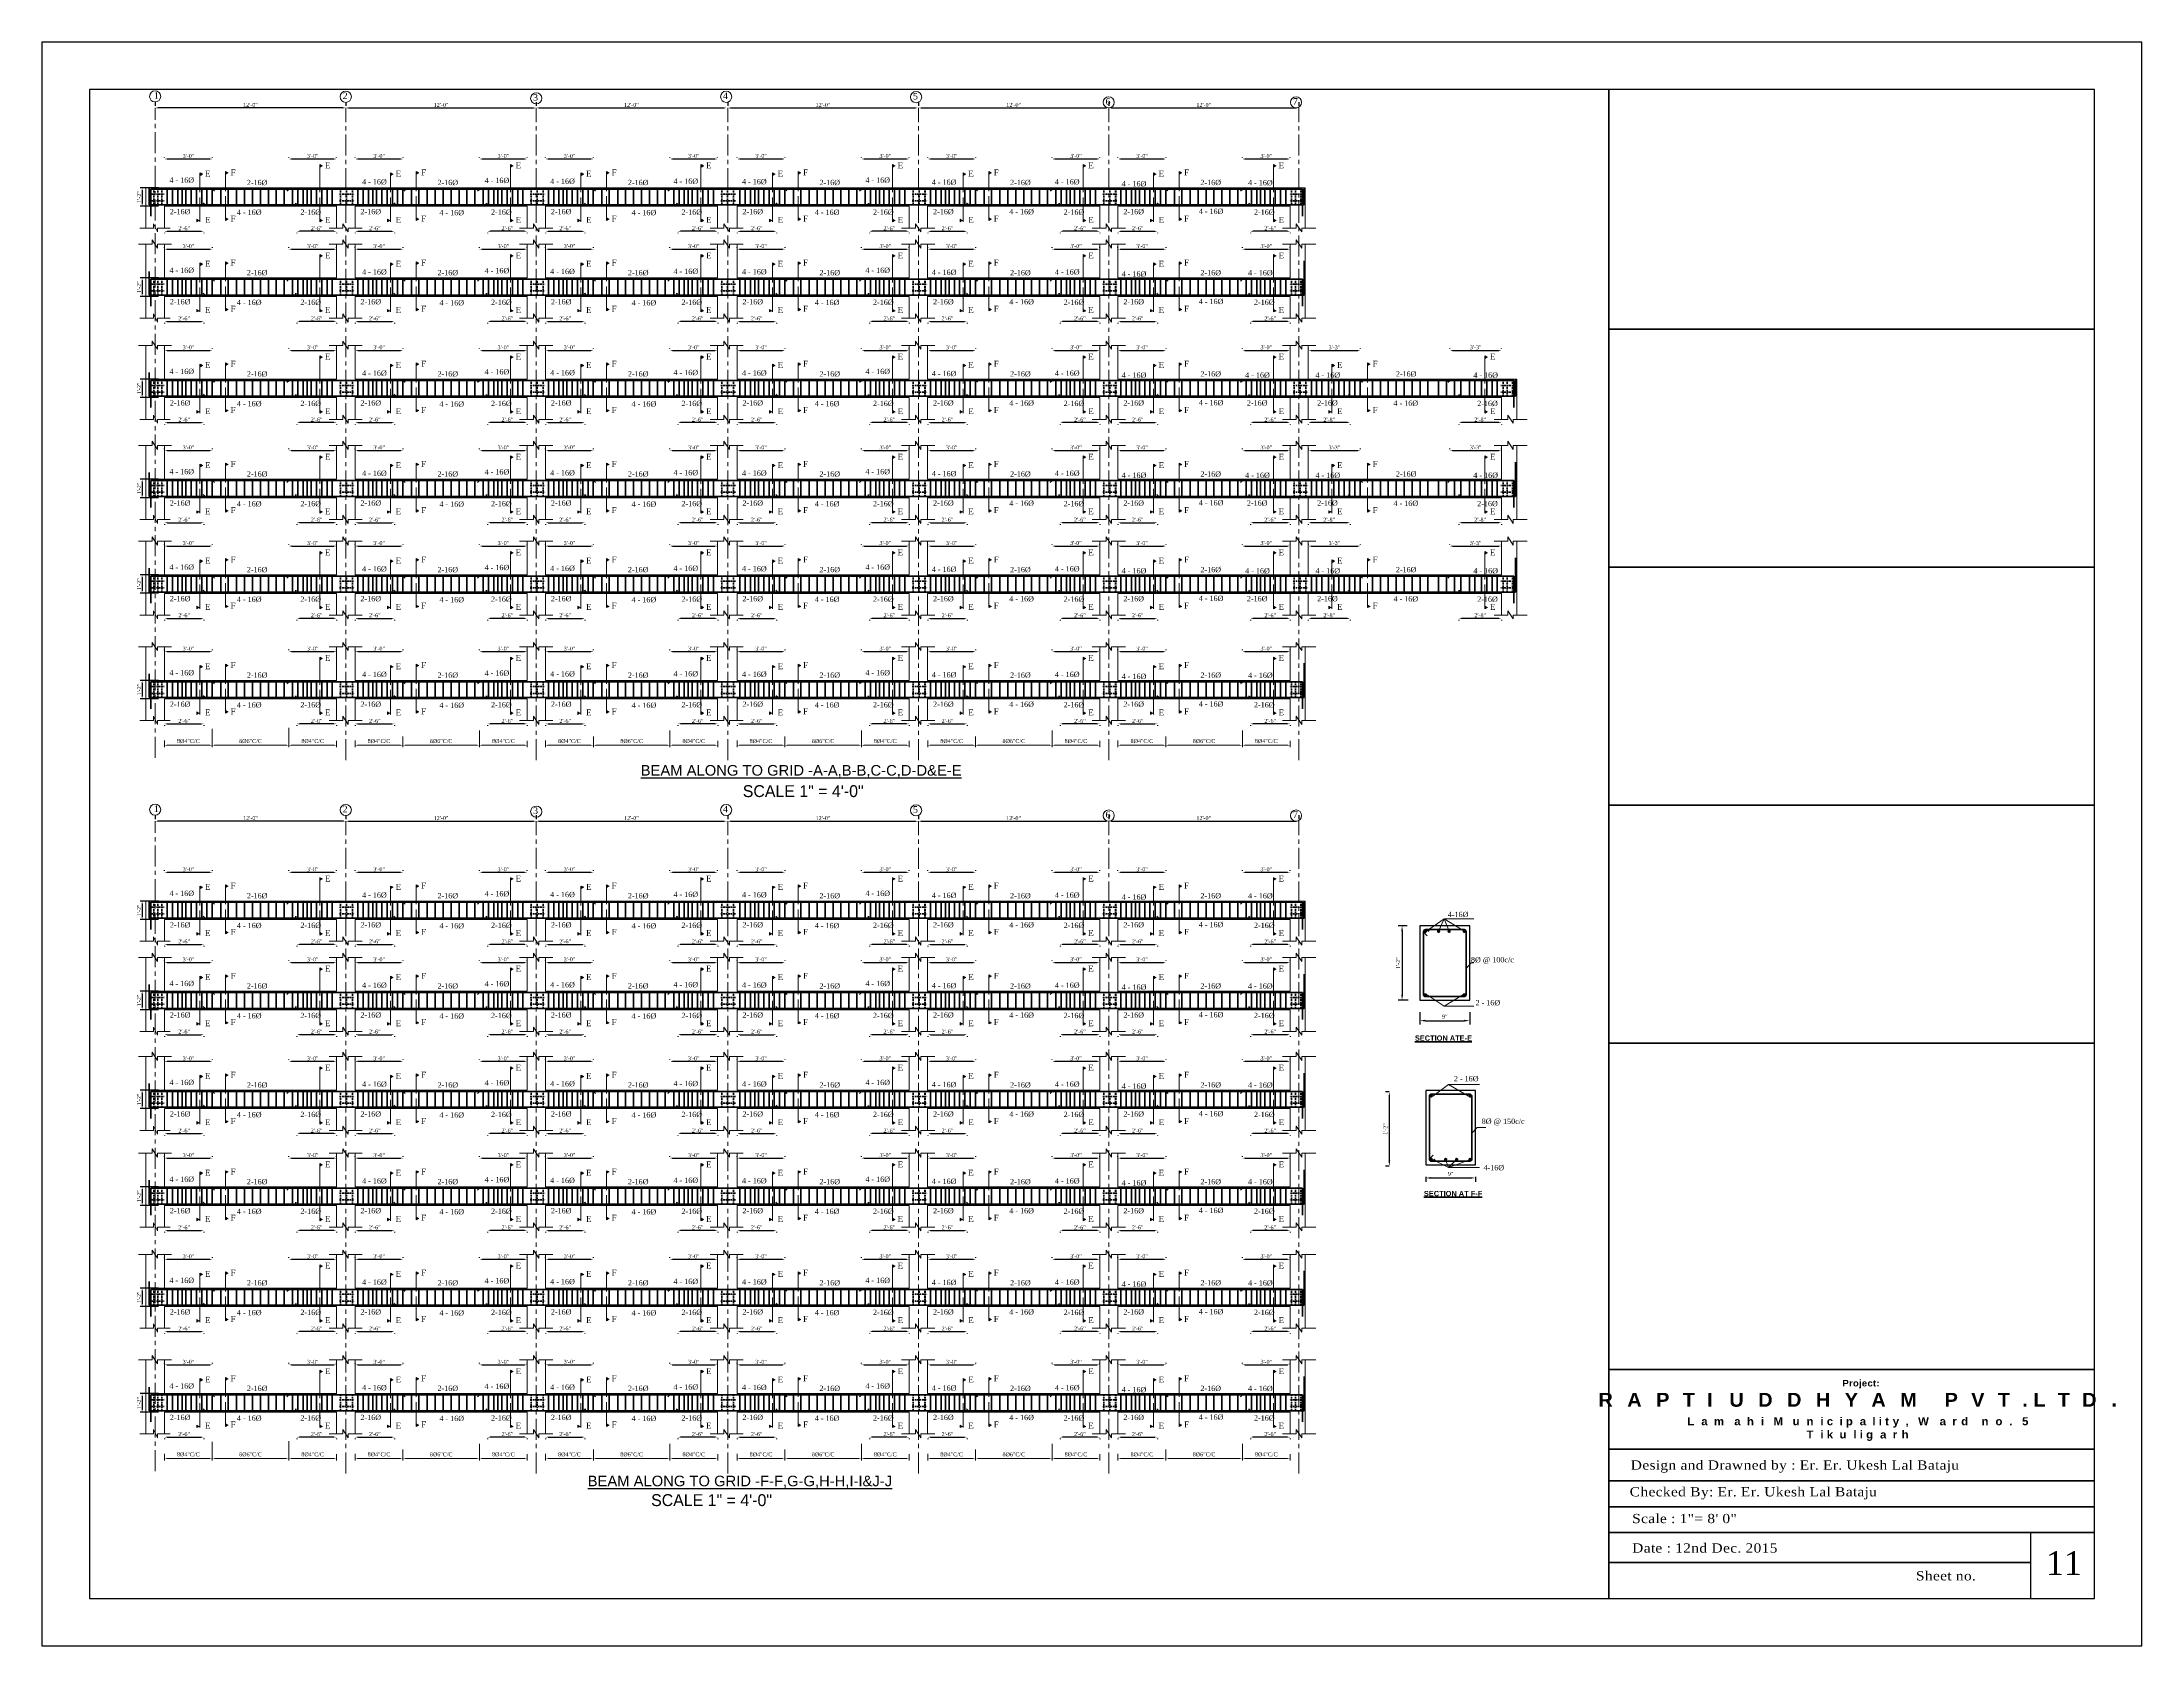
# Model space of a CAD drawing. Extents: x -2338379 to 930990, y -818978 to 106940.
# Drawn here: x 385344 to 388522, y -208929 to -206502 of the extents above; entities that cross this region are included whole.
import ezdxf

# ---------------------------------------------------------------- set-up
doc = ezdxf.new("R2010")
doc.units = 0
doc.header["$MEASUREMENT"] = 0
doc.header["$PDMODE"] = 34
doc.linetypes.add('CENTER', pattern=[50.8, 31.75, -6.35, 6.35, -6.35])
doc.linetypes.add('DASHED', pattern=[0.75, 0.5, -0.25])
doc.layers.get('0').update_dxf_attribs({"linetype": 'CONTINUOUS', "lineweight": 30})
doc.layers.get('DEFPOINTS').update_dxf_attribs({"linetype": 'CONTINUOUS'})
for name, color, linetype, lineweight in [('Center', 11, 'CENTER', 15), ('DIM', 6, 'CONTINUOUS', 20), ('Dimension', 35, 'CONTINUOUS', 9), ('HATCH', 3, 'CONTINUOUS', 15), ('ope', 1, 'CONTINUOUS', 20), ('rcc', 252, 'CONTINUOUS', 30), ('rcc elevation', 253, 'CONTINUOUS', 18), ('rebar', 3, 'CONTINUOUS', 40), ('REIN FORCE BAR', 91, 'CONTINUOUS', 35), ('TEXT', 7, 'CONTINUOUS', 30), ('WALL', 1, 'CONTINUOUS', 40)]:
    doc.layers.add(name, color=color, linetype=linetype, lineweight=lineweight)
doc.styles.add('AERIAL', font='arial.ttf', dxfattribs={"height": 10})
doc.styles.get("Standard").update_dxf_attribs({"font": 'times.ttf', "height": 6})
doc.styles.add('STYLUSBT', font='stylu.ttf', dxfattribs={"height": 9})
doc.dimstyles.new('10', dxfattribs={"dimtxt": 1, "dimasz": 1, "dimexe": 1, "dimexo": 1, "dimgap": 0.5, "dimtad": 1, "dimdec": 0, "dimlunit": 4, "dimtxsty": 'Standard', "dimblk": 'ARCHTICK', "dimcen": 0, "dimdle": 1, "dimclrd": 256, "dimclre": 256, "dimclrt": 256, "dimadec": 0, "dimazin": 0, "dimtfac": 2, "dimtdec": 0, "dimtix": 1, "dimtmove": 0, "dimatfit": 3, "dimfxl": 1, "dimlwd": -1, "dimlwe": -1, "dimarcsym": 1})
doc.dimstyles.new('Standard$0', dxfattribs={"dimtxt": 6, "dimasz": 4, "dimexe": 3, "dimexo": 6, "dimgap": 3, "dimtad": 1, "dimdec": 1, "dimzin": 0, "dimdsep": 46, "dimlunit": 4, "dimtxsty": 'Standard', "dimcen": 0.09, "dimclrd": 6, "dimclre": 6, "dimclrt": 7, "dimadec": 0, "dimazin": 0, "dimtfac": 1, "dimtdec": 1, "dimtix": 1, "dimtofl": 0, "dimtmove": 1, "dimatfit": 3, "dimfxl": 1, "dimtolj": 1, "dimtzin": 0, "dimlwd": 18, "dimlwe": 18, "dimarcsym": 0})

# ---------------------------------------------------------------- blocks, each defined once
blk = doc.blocks.new('*D353')
at = {"layer": 'DEFPOINTS', "color": 0, "lineweight": 30, "transparency": 16777216}
for p in [(385803.6, -206602.1), (386091.7, -206596.1), (386091.7, -206602.1)]:
    blk.add_point(p, dxfattribs=at)
at = {"layer": 'TEXT', "color": 6, "lineweight": -2, "transparency": 16777216}
for p, q in [((385803.6, -206593.1), (385803.6, -206599.1)), ((385807.6, -206602.1), (386087.7, -206602.1)), ((386091.7, -206605.1), (386091.7, -206605.1))]:
    blk.add_line(p, q, dxfattribs=at)
at = {"layer": 'TEXT', "color": 6, "lineweight": 30, "transparency": 16777216}
for points in [[(385807.6, -206601.4), (385807.6, -206602.7), (385803.6, -206602.1)], [(386087.7, -206601.4), (386087.7, -206602.7), (386091.7, -206602.1)]]:
    blk.add_solid(points, dxfattribs=at)
at = {"layer": 'TEXT', "color": 7, "transparency": 16777216, "insert": (385947.7, -206597.5), "char_height": 6, "attachment_point": 5}
blk.add_mtext('\\A1;12\'-0"', dxfattribs=at)
blk = doc.blocks.new('*D310')
at = {"color": 6, "lineweight": 18, "transparency": 16777216}
for p, q in [((385529.1, -207558.8), (385529.1, -207569.1)), ((385601.5, -207541.1), (385601.5, -207569.1)), ((385533.1, -207566.1), (385597.5, -207566.1))]:
    blk.add_line(p, q, dxfattribs=at)
at = {"color": 6, "lineweight": 30, "transparency": 16777216}
for points in [[(385533.1, -207565.4), (385533.1, -207566.8), (385529.1, -207566.1)], [(385597.5, -207565.4), (385597.5, -207566.8), (385601.5, -207566.1)]]:
    blk.add_solid(points, dxfattribs=at)
at = {"layer": 'DEFPOINTS', "color": 0, "lineweight": 30, "transparency": 16777216}
for p in [(385529.1, -207552.8), (385601.5, -207535.1), (385601.5, -207566.1)]:
    blk.add_point(p, dxfattribs=at)
at = {"color": 7, "transparency": 16777216, "insert": (385565.3, -207559.9), "char_height": 6, "attachment_point": 5}
blk.add_mtext('\\A1;8%%c4"C/C', dxfattribs=at)
blk = doc.blocks.new('*D311')
at = {"color": 6, "lineweight": 18, "transparency": 16777216}
for p, q in [((385601.5, -207541.1), (385601.5, -207569.1)), ((385717.3, -207540), (385717.3, -207569.1)), ((385605.5, -207566.1), (385713.3, -207566.1))]:
    blk.add_line(p, q, dxfattribs=at)
at = {"color": 6, "lineweight": 30, "transparency": 16777216}
for points in [[(385605.5, -207565.4), (385605.5, -207566.8), (385601.5, -207566.1)], [(385713.3, -207565.4), (385713.3, -207566.8), (385717.3, -207566.1)]]:
    blk.add_solid(points, dxfattribs=at)
at = {"layer": 'DEFPOINTS', "color": 0, "lineweight": 30, "transparency": 16777216}
for p in [(385601.5, -207535.1), (385717.3, -207534), (385717.3, -207566.1)]:
    blk.add_point(p, dxfattribs=at)
at = {"color": 7, "transparency": 16777216, "insert": (385659.4, -207559.9), "char_height": 6, "attachment_point": 5}
blk.add_mtext('\\A1;8%%C6"C/C', dxfattribs=at)
blk = doc.blocks.new('*D312')
at = {"color": 6, "lineweight": 18, "transparency": 16777216}
for p, q in [((385717.3, -207540), (385717.3, -207569.1)), ((385789.6, -207559.5), (385789.6, -207569.1)), ((385721.3, -207566.1), (385785.6, -207566.1))]:
    blk.add_line(p, q, dxfattribs=at)
at = {"color": 6, "lineweight": 30, "transparency": 16777216}
for points in [[(385721.3, -207565.4), (385721.3, -207566.8), (385717.3, -207566.1)], [(385785.6, -207565.4), (385785.6, -207566.8), (385789.6, -207566.1)]]:
    blk.add_solid(points, dxfattribs=at)
at = {"layer": 'DEFPOINTS', "color": 0, "lineweight": 30, "transparency": 16777216}
for p in [(385717.3, -207534), (385789.6, -207553.5), (385789.6, -207566.1)]:
    blk.add_point(p, dxfattribs=at)
at = {"color": 7, "transparency": 16777216, "insert": (385753.5, -207559.9), "char_height": 6, "attachment_point": 5}
blk.add_mtext('\\A1;8%%C4"C/C', dxfattribs=at)
blk = doc.blocks.new('*D354')
at = {"layer": 'DEFPOINTS', "color": 0, "lineweight": 30, "transparency": 16777216}
for p in [(385515.1, -206602.1), (385515.1, -206602.1), (385803.6, -206602.1)]:
    blk.add_point(p, dxfattribs=at)
at = {"layer": 'TEXT', "color": 6, "lineweight": -2, "transparency": 16777216}
for p, q in [((385515.1, -206593.1), (385515.1, -206599.1)), ((385799.6, -206602.1), (385519.1, -206602.1)), ((385803.6, -206593.1), (385803.6, -206599.1))]:
    blk.add_line(p, q, dxfattribs=at)
at = {"layer": 'TEXT', "color": 6, "lineweight": 30, "transparency": 16777216}
for points in [[(385519.1, -206601.4), (385519.1, -206602.7), (385515.1, -206602.1)], [(385799.6, -206601.4), (385799.6, -206602.7), (385803.6, -206602.1)]]:
    blk.add_solid(points, dxfattribs=at)
at = {"layer": 'TEXT', "color": 7, "transparency": 16777216, "insert": (385659.4, -206597.5), "char_height": 6, "attachment_point": 5}
blk.add_mtext('\\A1;12\'-0"', dxfattribs=at)
blk = doc.blocks.new('*D313')
at = {"layer": 'DEFPOINTS', "color": 0, "lineweight": 30, "transparency": 16777216}
for p in [(385495.4, -207496), (385529.1, -207468), (385529.1, -207496)]:
    blk.add_point(p, dxfattribs=at)
at = {"layer": 'TEXT', "color": 6, "lineweight": -2, "transparency": 16777216}
for p, q in [((385520.1, -207468), (385492.4, -207468)), ((385520.1, -207496), (385492.4, -207496)), ((385495.4, -207472), (385495.4, -207492))]:
    blk.add_line(p, q, dxfattribs=at)
at = {"layer": 'TEXT', "color": 6, "lineweight": 30, "transparency": 16777216}
for points in [[(385494.7, -207472), (385496.1, -207472), (385495.4, -207468)], [(385494.7, -207492), (385496.1, -207492), (385495.4, -207496)]]:
    blk.add_solid(points, dxfattribs=at)
at = {"layer": 'TEXT', "color": 7, "transparency": 16777216, "insert": (385490.9, -207482), "char_height": 6, "attachment_point": 5, "rotation": 90}
blk.add_mtext('\\A1;1\'-2"', dxfattribs=at)
blk = doc.blocks.new('*D314')
at = {"layer": 'DEFPOINTS', "color": 0, "lineweight": 30, "transparency": 16777216}
for p in [(385529.1, -207431.3), (385601.9, -207424.5), (385601.9, -207431.3)]:
    blk.add_point(p, dxfattribs=at)
at = {"layer": 'TEXT', "color": 6, "lineweight": -2, "transparency": 16777216}
for p, q in [((385529.1, -207422.3), (385529.1, -207421.5)), ((385533.1, -207424.5), (385597.9, -207424.5)), ((385601.9, -207422.3), (385601.9, -207421.5))]:
    blk.add_line(p, q, dxfattribs=at)
at = {"layer": 'TEXT', "color": 6, "lineweight": 30, "transparency": 16777216}
for points in [[(385533.1, -207423.8), (385533.1, -207425.2), (385529.1, -207424.5)], [(385597.9, -207423.8), (385597.9, -207425.2), (385601.9, -207424.5)]]:
    blk.add_solid(points, dxfattribs=at)
at = {"layer": 'TEXT', "color": 7, "transparency": 16777216, "insert": (385565.5, -207419.9), "char_height": 6, "attachment_point": 5}
blk.add_mtext('\\A1;3\'-0"', dxfattribs=at)
blk = doc.blocks.new('*D315')
at = {"layer": 'DEFPOINTS', "color": 0, "lineweight": 30, "transparency": 16777216}
for p in [(385529.1, -207527), (385588.9, -207527), (385588.9, -207533.8)]:
    blk.add_point(p, dxfattribs=at)
at = {"layer": 'TEXT', "color": 6, "lineweight": -2, "transparency": 16777216}
for p, q in [((385529.1, -207536), (385529.1, -207536.8)), ((385533.1, -207533.8), (385584.9, -207533.8)), ((385588.9, -207536), (385588.9, -207536.8))]:
    blk.add_line(p, q, dxfattribs=at)
at = {"layer": 'TEXT', "color": 6, "lineweight": 30, "transparency": 16777216}
for points in [[(385533.1, -207533.2), (385533.1, -207534.5), (385529.1, -207533.8)], [(385584.9, -207533.2), (385584.9, -207534.5), (385588.9, -207533.8)]]:
    blk.add_solid(points, dxfattribs=at)
at = {"layer": 'TEXT', "color": 7, "transparency": 16777216, "insert": (385559, -207529.3), "char_height": 6, "attachment_point": 5}
blk.add_mtext('\\A1;2\'-6"', dxfattribs=at)
blk = doc.blocks.new('*D316')
at = {"layer": 'DEFPOINTS', "color": 0, "lineweight": 30, "transparency": 16777216}
for p in [(385717.3, -207431.3), (385789.6, -207424.5), (385789.6, -207431.3)]:
    blk.add_point(p, dxfattribs=at)
at = {"layer": 'TEXT', "color": 6, "lineweight": -2, "transparency": 16777216}
for p, q in [((385717.3, -207422.3), (385717.3, -207421.5)), ((385721.3, -207424.5), (385785.6, -207424.5)), ((385789.6, -207422.3), (385789.6, -207421.5))]:
    blk.add_line(p, q, dxfattribs=at)
at = {"layer": 'TEXT', "color": 6, "lineweight": 30, "transparency": 16777216}
for points in [[(385721.3, -207423.8), (385721.3, -207425.2), (385717.3, -207424.5)], [(385785.6, -207423.8), (385785.6, -207425.2), (385789.6, -207424.5)]]:
    blk.add_solid(points, dxfattribs=at)
at = {"layer": 'TEXT', "color": 7, "transparency": 16777216, "insert": (385753.5, -207419.9), "char_height": 6, "attachment_point": 5}
blk.add_mtext('\\A1;3\'-0"', dxfattribs=at)
blk = doc.blocks.new('*D317')
at = {"layer": 'DEFPOINTS', "color": 0, "lineweight": 30, "transparency": 16777216}
for p in [(385729.4, -207527), (385789.6, -207527), (385729.4, -207533.8)]:
    blk.add_point(p, dxfattribs=at)
at = {"layer": 'TEXT', "color": 6, "lineweight": -2, "transparency": 16777216}
for p, q in [((385729.4, -207536), (385729.4, -207536.8)), ((385785.6, -207533.8), (385733.4, -207533.8)), ((385789.6, -207536), (385789.6, -207536.8))]:
    blk.add_line(p, q, dxfattribs=at)
at = {"layer": 'TEXT', "color": 6, "lineweight": 30, "transparency": 16777216}
for points in [[(385733.4, -207533.2), (385733.4, -207534.5), (385729.4, -207533.8)], [(385785.6, -207533.2), (385785.6, -207534.5), (385789.6, -207533.8)]]:
    blk.add_solid(points, dxfattribs=at)
at = {"layer": 'TEXT', "color": 7, "transparency": 16777216, "insert": (385759.5, -207529.3), "char_height": 6, "attachment_point": 5}
blk.add_mtext('\\A1;2\'-6"', dxfattribs=at)
blk = doc.blocks.new('*D318')
at = {"color": 6, "lineweight": 18, "transparency": 16777216}
for p, q in [((385817.6, -207558.8), (385817.6, -207569.1)), ((385890, -207552.7), (385890, -207569.1)), ((385821.6, -207566.1), (385886, -207566.1))]:
    blk.add_line(p, q, dxfattribs=at)
at = {"color": 6, "lineweight": 30, "transparency": 16777216}
for points in [[(385821.6, -207565.4), (385821.6, -207566.8), (385817.6, -207566.1)], [(385886, -207565.4), (385886, -207566.8), (385890, -207566.1)]]:
    blk.add_solid(points, dxfattribs=at)
at = {"layer": 'DEFPOINTS', "color": 0, "lineweight": 30, "transparency": 16777216}
for p in [(385817.6, -207552.8), (385890, -207546.7), (385890, -207566.1)]:
    blk.add_point(p, dxfattribs=at)
at = {"color": 7, "transparency": 16777216, "insert": (385853.8, -207559.9), "char_height": 6, "attachment_point": 5}
blk.add_mtext('\\A1;8%%c4"C/C', dxfattribs=at)
blk = doc.blocks.new('*D319')
at = {"color": 6, "lineweight": 18, "transparency": 16777216}
for p, q in [((385890, -207552.7), (385890, -207569.1)), ((386005.8, -207543.8), (386005.8, -207569.1)), ((385894, -207566.1), (386001.8, -207566.1))]:
    blk.add_line(p, q, dxfattribs=at)
at = {"color": 6, "lineweight": 30, "transparency": 16777216}
for points in [[(385894, -207565.4), (385894, -207566.8), (385890, -207566.1)], [(386001.8, -207565.4), (386001.8, -207566.8), (386005.8, -207566.1)]]:
    blk.add_solid(points, dxfattribs=at)
at = {"layer": 'DEFPOINTS', "color": 0, "lineweight": 30, "transparency": 16777216}
for p in [(385890, -207546.7), (386005.8, -207537.8), (386005.8, -207566.1)]:
    blk.add_point(p, dxfattribs=at)
at = {"color": 7, "transparency": 16777216, "insert": (385947.9, -207559.9), "char_height": 6, "attachment_point": 5}
blk.add_mtext('\\A1;8%%C6"C/C', dxfattribs=at)
blk = doc.blocks.new('*D320')
at = {"color": 6, "lineweight": 18, "transparency": 16777216}
for p, q in [((386005.8, -207543.8), (386005.8, -207569.1)), ((386078.1, -207559.5), (386078.1, -207569.1)), ((386009.8, -207566.1), (386074.1, -207566.1))]:
    blk.add_line(p, q, dxfattribs=at)
at = {"color": 6, "lineweight": 30, "transparency": 16777216}
for points in [[(386009.8, -207565.4), (386009.8, -207566.8), (386005.8, -207566.1)], [(386074.1, -207565.4), (386074.1, -207566.8), (386078.1, -207566.1)]]:
    blk.add_solid(points, dxfattribs=at)
at = {"layer": 'DEFPOINTS', "color": 0, "lineweight": 30, "transparency": 16777216}
for p in [(386005.8, -207537.8), (386078.1, -207553.5), (386078.1, -207566.1)]:
    blk.add_point(p, dxfattribs=at)
at = {"color": 7, "transparency": 16777216, "insert": (386042, -207559.9), "char_height": 6, "attachment_point": 5}
blk.add_mtext('\\A1;8%%C4"C/C', dxfattribs=at)
blk = doc.blocks.new('*D321')
at = {"layer": 'DEFPOINTS', "color": 0, "lineweight": 30, "transparency": 16777216}
for p in [(385817.6, -207431.3), (385890.4, -207424.5), (385890.4, -207431.3)]:
    blk.add_point(p, dxfattribs=at)
at = {"layer": 'TEXT', "color": 6, "lineweight": -2, "transparency": 16777216}
for p, q in [((385817.6, -207422.3), (385817.6, -207421.5)), ((385821.6, -207424.5), (385886.4, -207424.5)), ((385890.4, -207422.3), (385890.4, -207421.5))]:
    blk.add_line(p, q, dxfattribs=at)
at = {"layer": 'TEXT', "color": 6, "lineweight": 30, "transparency": 16777216}
for points in [[(385821.6, -207423.8), (385821.6, -207425.2), (385817.6, -207424.5)], [(385886.4, -207423.8), (385886.4, -207425.2), (385890.4, -207424.5)]]:
    blk.add_solid(points, dxfattribs=at)
at = {"layer": 'TEXT', "color": 7, "transparency": 16777216, "insert": (385854, -207419.9), "char_height": 6, "attachment_point": 5}
blk.add_mtext('\\A1;3\'-0"', dxfattribs=at)
blk = doc.blocks.new('*D322')
at = {"layer": 'DEFPOINTS', "color": 0, "lineweight": 30, "transparency": 16777216}
for p in [(385817.6, -207527), (385877.4, -207527), (385877.4, -207533.8)]:
    blk.add_point(p, dxfattribs=at)
at = {"layer": 'TEXT', "color": 6, "lineweight": -2, "transparency": 16777216}
for p, q in [((385817.6, -207536), (385817.6, -207536.8)), ((385821.6, -207533.8), (385873.4, -207533.8)), ((385877.4, -207536), (385877.4, -207536.8))]:
    blk.add_line(p, q, dxfattribs=at)
at = {"layer": 'TEXT', "color": 6, "lineweight": 30, "transparency": 16777216}
for points in [[(385821.6, -207533.2), (385821.6, -207534.5), (385817.6, -207533.8)], [(385873.4, -207533.2), (385873.4, -207534.5), (385877.4, -207533.8)]]:
    blk.add_solid(points, dxfattribs=at)
at = {"layer": 'TEXT', "color": 7, "transparency": 16777216, "insert": (385847.5, -207529.3), "char_height": 6, "attachment_point": 5}
blk.add_mtext('\\A1;2\'-6"', dxfattribs=at)
blk = doc.blocks.new('*D323')
at = {"layer": 'DEFPOINTS', "color": 0, "lineweight": 30, "transparency": 16777216}
for p in [(386005.8, -207431.3), (386078.1, -207424.5), (386078.1, -207431.3)]:
    blk.add_point(p, dxfattribs=at)
at = {"layer": 'TEXT', "color": 6, "lineweight": -2, "transparency": 16777216}
for p, q in [((386005.8, -207422.3), (386005.8, -207421.5)), ((386009.8, -207424.5), (386074.1, -207424.5)), ((386078.1, -207422.3), (386078.1, -207421.5))]:
    blk.add_line(p, q, dxfattribs=at)
at = {"layer": 'TEXT', "color": 6, "lineweight": 30, "transparency": 16777216}
for points in [[(386009.8, -207423.8), (386009.8, -207425.2), (386005.8, -207424.5)], [(386074.1, -207423.8), (386074.1, -207425.2), (386078.1, -207424.5)]]:
    blk.add_solid(points, dxfattribs=at)
at = {"layer": 'TEXT', "color": 7, "transparency": 16777216, "insert": (386042, -207419.9), "char_height": 6, "attachment_point": 5}
blk.add_mtext('\\A1;3\'-0"', dxfattribs=at)
blk = doc.blocks.new('*D324')
at = {"layer": 'DEFPOINTS', "color": 0, "lineweight": 30, "transparency": 16777216}
for p in [(386017.9, -207527), (386078.1, -207527), (386017.9, -207533.8)]:
    blk.add_point(p, dxfattribs=at)
at = {"layer": 'TEXT', "color": 6, "lineweight": -2, "transparency": 16777216}
for p, q in [((386017.9, -207536), (386017.9, -207536.8)), ((386074.1, -207533.8), (386021.9, -207533.8)), ((386078.1, -207536), (386078.1, -207536.8))]:
    blk.add_line(p, q, dxfattribs=at)
at = {"layer": 'TEXT', "color": 6, "lineweight": 30, "transparency": 16777216}
for points in [[(386021.9, -207533.2), (386021.9, -207534.5), (386017.9, -207533.8)], [(386074.1, -207533.2), (386074.1, -207534.5), (386078.1, -207533.8)]]:
    blk.add_solid(points, dxfattribs=at)
at = {"layer": 'TEXT', "color": 7, "transparency": 16777216, "insert": (386048, -207529.3), "char_height": 6, "attachment_point": 5}
blk.add_mtext('\\A1;2\'-6"', dxfattribs=at)
blk = doc.blocks.new('*D325')
at = {"color": 6, "lineweight": 18, "transparency": 16777216}
for p, q in [((386105.8, -207558.8), (386105.8, -207569.1)), ((386178.2, -207552.7), (386178.2, -207569.1)), ((386109.8, -207566.1), (386174.2, -207566.1))]:
    blk.add_line(p, q, dxfattribs=at)
at = {"color": 6, "lineweight": 30, "transparency": 16777216}
for points in [[(386109.8, -207565.4), (386109.8, -207566.8), (386105.8, -207566.1)], [(386174.2, -207565.4), (386174.2, -207566.8), (386178.2, -207566.1)]]:
    blk.add_solid(points, dxfattribs=at)
at = {"layer": 'DEFPOINTS', "color": 0, "lineweight": 30, "transparency": 16777216}
for p in [(386105.8, -207552.8), (386178.2, -207546.7), (386178.2, -207566.1)]:
    blk.add_point(p, dxfattribs=at)
at = {"color": 7, "transparency": 16777216, "insert": (386142, -207559.9), "char_height": 6, "attachment_point": 5}
blk.add_mtext('\\A1;8%%c4"C/C', dxfattribs=at)
blk = doc.blocks.new('*D326')
at = {"color": 6, "lineweight": 18, "transparency": 16777216}
for p, q in [((386178.2, -207552.7), (386178.2, -207569.1)), ((386294, -207543.8), (386294, -207569.1)), ((386182.2, -207566.1), (386290, -207566.1))]:
    blk.add_line(p, q, dxfattribs=at)
at = {"color": 6, "lineweight": 30, "transparency": 16777216}
for points in [[(386182.2, -207565.4), (386182.2, -207566.8), (386178.2, -207566.1)], [(386290, -207565.4), (386290, -207566.8), (386294, -207566.1)]]:
    blk.add_solid(points, dxfattribs=at)
at = {"layer": 'DEFPOINTS', "color": 0, "lineweight": 30, "transparency": 16777216}
for p in [(386178.2, -207546.7), (386294, -207537.8), (386294, -207566.1)]:
    blk.add_point(p, dxfattribs=at)
at = {"color": 7, "transparency": 16777216, "insert": (386236.1, -207559.9), "char_height": 6, "attachment_point": 5}
blk.add_mtext('\\A1;8%%C6"C/C', dxfattribs=at)
blk = doc.blocks.new('*D327')
at = {"color": 6, "lineweight": 18, "transparency": 16777216}
for p, q in [((386294, -207543.8), (386294, -207569.1)), ((386366.3, -207559.5), (386366.3, -207569.1)), ((386298, -207566.1), (386362.3, -207566.1))]:
    blk.add_line(p, q, dxfattribs=at)
at = {"color": 6, "lineweight": 30, "transparency": 16777216}
for points in [[(386298, -207565.4), (386298, -207566.8), (386294, -207566.1)], [(386362.3, -207565.4), (386362.3, -207566.8), (386366.3, -207566.1)]]:
    blk.add_solid(points, dxfattribs=at)
at = {"layer": 'DEFPOINTS', "color": 0, "lineweight": 30, "transparency": 16777216}
for p in [(386294, -207537.8), (386366.3, -207553.5), (386366.3, -207566.1)]:
    blk.add_point(p, dxfattribs=at)
at = {"color": 7, "transparency": 16777216, "insert": (386330.1, -207559.9), "char_height": 6, "attachment_point": 5}
blk.add_mtext('\\A1;8%%C4"C/C', dxfattribs=at)
blk = doc.blocks.new('*D328')
at = {"layer": 'DEFPOINTS', "color": 0, "lineweight": 30, "transparency": 16777216}
for p in [(386105.7, -207431.3), (386178.5, -207424.5), (386178.5, -207431.3)]:
    blk.add_point(p, dxfattribs=at)
at = {"layer": 'TEXT', "color": 6, "lineweight": -2, "transparency": 16777216}
for p, q in [((386105.7, -207422.3), (386105.7, -207421.5)), ((386109.7, -207424.5), (386174.5, -207424.5)), ((386178.5, -207422.3), (386178.5, -207421.5))]:
    blk.add_line(p, q, dxfattribs=at)
at = {"layer": 'TEXT', "color": 6, "lineweight": 30, "transparency": 16777216}
for points in [[(386109.7, -207423.8), (386109.7, -207425.2), (386105.7, -207424.5)], [(386174.5, -207423.8), (386174.5, -207425.2), (386178.5, -207424.5)]]:
    blk.add_solid(points, dxfattribs=at)
at = {"layer": 'TEXT', "color": 7, "transparency": 16777216, "insert": (386142.1, -207419.9), "char_height": 6, "attachment_point": 5}
blk.add_mtext('\\A1;3\'-0"', dxfattribs=at)
blk = doc.blocks.new('*D329')
at = {"layer": 'DEFPOINTS', "color": 0, "lineweight": 30, "transparency": 16777216}
for p in [(386105.7, -207527), (386165.5, -207527), (386165.5, -207533.8)]:
    blk.add_point(p, dxfattribs=at)
at = {"layer": 'TEXT', "color": 6, "lineweight": -2, "transparency": 16777216}
for p, q in [((386105.7, -207536), (386105.7, -207536.8)), ((386109.7, -207533.8), (386161.5, -207533.8)), ((386165.5, -207536), (386165.5, -207536.8))]:
    blk.add_line(p, q, dxfattribs=at)
at = {"layer": 'TEXT', "color": 6, "lineweight": 30, "transparency": 16777216}
for points in [[(386109.7, -207533.2), (386109.7, -207534.5), (386105.7, -207533.8)], [(386161.5, -207533.2), (386161.5, -207534.5), (386165.5, -207533.8)]]:
    blk.add_solid(points, dxfattribs=at)
at = {"layer": 'TEXT', "color": 7, "transparency": 16777216, "insert": (386135.6, -207529.3), "char_height": 6, "attachment_point": 5}
blk.add_mtext('\\A1;2\'-6"', dxfattribs=at)
blk = doc.blocks.new('*D330')
at = {"layer": 'DEFPOINTS', "color": 0, "lineweight": 30, "transparency": 16777216}
for p in [(386294, -207431.3), (386366.2, -207424.5), (386366.2, -207431.3)]:
    blk.add_point(p, dxfattribs=at)
at = {"layer": 'TEXT', "color": 6, "lineweight": -2, "transparency": 16777216}
for p, q in [((386294, -207422.3), (386294, -207421.5)), ((386298, -207424.5), (386362.2, -207424.5)), ((386366.2, -207422.3), (386366.2, -207421.5))]:
    blk.add_line(p, q, dxfattribs=at)
at = {"layer": 'TEXT', "color": 6, "lineweight": 30, "transparency": 16777216}
for points in [[(386298, -207423.8), (386298, -207425.2), (386294, -207424.5)], [(386362.2, -207423.8), (386362.2, -207425.2), (386366.2, -207424.5)]]:
    blk.add_solid(points, dxfattribs=at)
at = {"layer": 'TEXT', "color": 7, "transparency": 16777216, "insert": (386330.1, -207419.9), "char_height": 6, "attachment_point": 5}
blk.add_mtext('\\A1;3\'-0"', dxfattribs=at)
blk = doc.blocks.new('*D331')
at = {"layer": 'DEFPOINTS', "color": 0, "lineweight": 30, "transparency": 16777216}
for p in [(386306, -207527), (386366.3, -207527), (386306, -207533.8)]:
    blk.add_point(p, dxfattribs=at)
at = {"layer": 'TEXT', "color": 6, "lineweight": -2, "transparency": 16777216}
for p, q in [((386306, -207536), (386306, -207536.8)), ((386362.3, -207533.8), (386310, -207533.8)), ((386366.3, -207536), (386366.3, -207536.8))]:
    blk.add_line(p, q, dxfattribs=at)
at = {"layer": 'TEXT', "color": 6, "lineweight": 30, "transparency": 16777216}
for points in [[(386310, -207533.2), (386310, -207534.5), (386306, -207533.8)], [(386362.3, -207533.2), (386362.3, -207534.5), (386366.3, -207533.8)]]:
    blk.add_solid(points, dxfattribs=at)
at = {"layer": 'TEXT', "color": 7, "transparency": 16777216, "insert": (386336.1, -207529.3), "char_height": 6, "attachment_point": 5}
blk.add_mtext('\\A1;2\'-6"', dxfattribs=at)
blk = doc.blocks.new('*D332')
at = {"color": 6, "lineweight": 18, "transparency": 16777216}
for p, q in [((386395.6, -207558.8), (386395.6, -207569.1)), ((386468, -207552.7), (386468, -207569.1)), ((386399.6, -207566.1), (386464, -207566.1))]:
    blk.add_line(p, q, dxfattribs=at)
at = {"color": 6, "lineweight": 30, "transparency": 16777216}
for points in [[(386399.6, -207565.4), (386399.6, -207566.8), (386395.6, -207566.1)], [(386464, -207565.4), (386464, -207566.8), (386468, -207566.1)]]:
    blk.add_solid(points, dxfattribs=at)
at = {"layer": 'DEFPOINTS', "color": 0, "lineweight": 30, "transparency": 16777216}
for p in [(386395.6, -207552.8), (386468, -207546.7), (386468, -207566.1)]:
    blk.add_point(p, dxfattribs=at)
at = {"color": 7, "transparency": 16777216, "insert": (386431.8, -207559.9), "char_height": 6, "attachment_point": 5}
blk.add_mtext('\\A1;8%%c4"C/C', dxfattribs=at)
blk = doc.blocks.new('*D333')
at = {"color": 6, "lineweight": 18, "transparency": 16777216}
for p, q in [((386468, -207552.7), (386468, -207569.1)), ((386583.8, -207543.8), (386583.8, -207569.1)), ((386472, -207566.1), (386579.8, -207566.1))]:
    blk.add_line(p, q, dxfattribs=at)
at = {"color": 6, "lineweight": 30, "transparency": 16777216}
for points in [[(386472, -207565.4), (386472, -207566.8), (386468, -207566.1)], [(386579.8, -207565.4), (386579.8, -207566.8), (386583.8, -207566.1)]]:
    blk.add_solid(points, dxfattribs=at)
at = {"layer": 'DEFPOINTS', "color": 0, "lineweight": 30, "transparency": 16777216}
for p in [(386468, -207546.7), (386583.8, -207537.8), (386583.8, -207566.1)]:
    blk.add_point(p, dxfattribs=at)
at = {"color": 7, "transparency": 16777216, "insert": (386525.9, -207559.9), "char_height": 6, "attachment_point": 5}
blk.add_mtext('\\A1;8%%C6"C/C', dxfattribs=at)
blk = doc.blocks.new('*D334')
at = {"color": 6, "lineweight": 18, "transparency": 16777216}
for p, q in [((386583.8, -207543.8), (386583.8, -207569.1)), ((386656.1, -207559.5), (386656.1, -207569.1)), ((386587.8, -207566.1), (386652.1, -207566.1))]:
    blk.add_line(p, q, dxfattribs=at)
at = {"color": 6, "lineweight": 30, "transparency": 16777216}
for points in [[(386587.8, -207565.4), (386587.8, -207566.8), (386583.8, -207566.1)], [(386652.1, -207565.4), (386652.1, -207566.8), (386656.1, -207566.1)]]:
    blk.add_solid(points, dxfattribs=at)
at = {"layer": 'DEFPOINTS', "color": 0, "lineweight": 30, "transparency": 16777216}
for p in [(386583.8, -207537.8), (386656.1, -207553.5), (386656.1, -207566.1)]:
    blk.add_point(p, dxfattribs=at)
at = {"color": 7, "transparency": 16777216, "insert": (386619.9, -207559.9), "char_height": 6, "attachment_point": 5}
blk.add_mtext('\\A1;8%%C4"C/C', dxfattribs=at)
blk = doc.blocks.new('*D335')
at = {"layer": 'DEFPOINTS', "color": 0, "lineweight": 30, "transparency": 16777216}
for p in [(386395.6, -207431.3), (386468.3, -207424.5), (386468.3, -207431.3)]:
    blk.add_point(p, dxfattribs=at)
at = {"layer": 'TEXT', "color": 6, "lineweight": -2, "transparency": 16777216}
for p, q in [((386395.6, -207422.3), (386395.6, -207421.5)), ((386399.6, -207424.5), (386464.3, -207424.5)), ((386468.3, -207422.3), (386468.3, -207421.5))]:
    blk.add_line(p, q, dxfattribs=at)
at = {"layer": 'TEXT', "color": 6, "lineweight": 30, "transparency": 16777216}
for points in [[(386399.6, -207423.8), (386399.6, -207425.2), (386395.6, -207424.5)], [(386464.3, -207423.8), (386464.3, -207425.2), (386468.3, -207424.5)]]:
    blk.add_solid(points, dxfattribs=at)
at = {"layer": 'TEXT', "color": 7, "transparency": 16777216, "insert": (386431.9, -207419.9), "char_height": 6, "attachment_point": 5}
blk.add_mtext('\\A1;3\'-0"', dxfattribs=at)
blk = doc.blocks.new('*D336')
at = {"layer": 'DEFPOINTS', "color": 0, "lineweight": 30, "transparency": 16777216}
for p in [(386395.6, -207527), (386455.3, -207527), (386455.3, -207533.8)]:
    blk.add_point(p, dxfattribs=at)
at = {"layer": 'TEXT', "color": 6, "lineweight": -2, "transparency": 16777216}
for p, q in [((386395.6, -207536), (386395.6, -207536.8)), ((386399.6, -207533.8), (386451.3, -207533.8)), ((386455.3, -207536), (386455.3, -207536.8))]:
    blk.add_line(p, q, dxfattribs=at)
at = {"layer": 'TEXT', "color": 6, "lineweight": 30, "transparency": 16777216}
for points in [[(386399.6, -207533.2), (386399.6, -207534.5), (386395.6, -207533.8)], [(386451.3, -207533.2), (386451.3, -207534.5), (386455.3, -207533.8)]]:
    blk.add_solid(points, dxfattribs=at)
at = {"layer": 'TEXT', "color": 7, "transparency": 16777216, "insert": (386425.4, -207529.3), "char_height": 6, "attachment_point": 5}
blk.add_mtext('\\A1;2\'-6"', dxfattribs=at)
blk = doc.blocks.new('*D337')
at = {"layer": 'DEFPOINTS', "color": 0, "lineweight": 30, "transparency": 16777216}
for p in [(386583.8, -207431.3), (386656.1, -207424.5), (386656.1, -207431.3)]:
    blk.add_point(p, dxfattribs=at)
at = {"layer": 'TEXT', "color": 6, "lineweight": -2, "transparency": 16777216}
for p, q in [((386583.8, -207422.3), (386583.8, -207421.5)), ((386587.8, -207424.5), (386652.1, -207424.5)), ((386656.1, -207422.3), (386656.1, -207421.5))]:
    blk.add_line(p, q, dxfattribs=at)
at = {"layer": 'TEXT', "color": 6, "lineweight": 30, "transparency": 16777216}
for points in [[(386587.8, -207423.8), (386587.8, -207425.2), (386583.8, -207424.5)], [(386652.1, -207423.8), (386652.1, -207425.2), (386656.1, -207424.5)]]:
    blk.add_solid(points, dxfattribs=at)
at = {"layer": 'TEXT', "color": 7, "transparency": 16777216, "insert": (386619.9, -207419.9), "char_height": 6, "attachment_point": 5}
blk.add_mtext('\\A1;3\'-0"', dxfattribs=at)
blk = doc.blocks.new('*D338')
at = {"layer": 'DEFPOINTS', "color": 0, "lineweight": 30, "transparency": 16777216}
for p in [(386595.8, -207527), (386656.1, -207527), (386595.8, -207533.8)]:
    blk.add_point(p, dxfattribs=at)
at = {"layer": 'TEXT', "color": 6, "lineweight": -2, "transparency": 16777216}
for p, q in [((386595.8, -207536), (386595.8, -207536.8)), ((386652.1, -207533.8), (386599.8, -207533.8)), ((386656.1, -207536), (386656.1, -207536.8))]:
    blk.add_line(p, q, dxfattribs=at)
at = {"layer": 'TEXT', "color": 6, "lineweight": 30, "transparency": 16777216}
for points in [[(386599.8, -207533.2), (386599.8, -207534.5), (386595.8, -207533.8)], [(386652.1, -207533.2), (386652.1, -207534.5), (386656.1, -207533.8)]]:
    blk.add_solid(points, dxfattribs=at)
at = {"layer": 'TEXT', "color": 7, "transparency": 16777216, "insert": (386626, -207529.3), "char_height": 6, "attachment_point": 5}
blk.add_mtext('\\A1;2\'-6"', dxfattribs=at)
blk = doc.blocks.new('*D339')
at = {"color": 6, "lineweight": 18, "transparency": 16777216}
for p, q in [((386684.1, -207558.8), (386684.1, -207569.1)), ((386756.5, -207552.7), (386756.5, -207569.1)), ((386688.1, -207566.1), (386752.5, -207566.1))]:
    blk.add_line(p, q, dxfattribs=at)
at = {"color": 6, "lineweight": 30, "transparency": 16777216}
for points in [[(386688.1, -207565.4), (386688.1, -207566.8), (386684.1, -207566.1)], [(386752.5, -207565.4), (386752.5, -207566.8), (386756.5, -207566.1)]]:
    blk.add_solid(points, dxfattribs=at)
at = {"layer": 'DEFPOINTS', "color": 0, "lineweight": 30, "transparency": 16777216}
for p in [(386684.1, -207552.8), (386756.5, -207546.7), (386756.5, -207566.1)]:
    blk.add_point(p, dxfattribs=at)
at = {"color": 7, "transparency": 16777216, "insert": (386720.3, -207559.9), "char_height": 6, "attachment_point": 5}
blk.add_mtext('\\A1;8%%c4"C/C', dxfattribs=at)
blk = doc.blocks.new('*D340')
at = {"color": 6, "lineweight": 18, "transparency": 16777216}
for p, q in [((386756.5, -207552.7), (386756.5, -207569.1)), ((386872.3, -207543.8), (386872.3, -207569.1)), ((386760.5, -207566.1), (386868.3, -207566.1))]:
    blk.add_line(p, q, dxfattribs=at)
at = {"color": 6, "lineweight": 30, "transparency": 16777216}
for points in [[(386760.5, -207565.4), (386760.5, -207566.8), (386756.5, -207566.1)], [(386868.3, -207565.4), (386868.3, -207566.8), (386872.3, -207566.1)]]:
    blk.add_solid(points, dxfattribs=at)
at = {"layer": 'DEFPOINTS', "color": 0, "lineweight": 30, "transparency": 16777216}
for p in [(386756.5, -207546.7), (386872.3, -207537.8), (386872.3, -207566.1)]:
    blk.add_point(p, dxfattribs=at)
at = {"color": 7, "transparency": 16777216, "insert": (386814.4, -207559.9), "char_height": 6, "attachment_point": 5}
blk.add_mtext('\\A1;8%%C6"C/C', dxfattribs=at)
blk = doc.blocks.new('*D341')
at = {"color": 6, "lineweight": 18, "transparency": 16777216}
for p, q in [((386872.3, -207543.8), (386872.3, -207569.1)), ((386944.6, -207559.5), (386944.6, -207569.1)), ((386876.3, -207566.1), (386940.6, -207566.1))]:
    blk.add_line(p, q, dxfattribs=at)
at = {"color": 6, "lineweight": 30, "transparency": 16777216}
for points in [[(386876.3, -207565.4), (386876.3, -207566.8), (386872.3, -207566.1)], [(386940.6, -207565.4), (386940.6, -207566.8), (386944.6, -207566.1)]]:
    blk.add_solid(points, dxfattribs=at)
at = {"layer": 'DEFPOINTS', "color": 0, "lineweight": 30, "transparency": 16777216}
for p in [(386872.3, -207537.8), (386944.6, -207553.5), (386944.6, -207566.1)]:
    blk.add_point(p, dxfattribs=at)
at = {"color": 7, "transparency": 16777216, "insert": (386908.4, -207559.9), "char_height": 6, "attachment_point": 5}
blk.add_mtext('\\A1;8%%C4"C/C', dxfattribs=at)
blk = doc.blocks.new('*D342')
at = {"layer": 'DEFPOINTS', "color": 0, "lineweight": 30, "transparency": 16777216}
for p in [(386684.1, -207431.3), (386756.8, -207424.5), (386756.8, -207431.3)]:
    blk.add_point(p, dxfattribs=at)
at = {"layer": 'TEXT', "color": 6, "lineweight": -2, "transparency": 16777216}
for p, q in [((386684.1, -207422.3), (386684.1, -207421.5)), ((386688.1, -207424.5), (386752.8, -207424.5)), ((386756.8, -207422.3), (386756.8, -207421.5))]:
    blk.add_line(p, q, dxfattribs=at)
at = {"layer": 'TEXT', "color": 6, "lineweight": 30, "transparency": 16777216}
for points in [[(386688.1, -207423.8), (386688.1, -207425.2), (386684.1, -207424.5)], [(386752.8, -207423.8), (386752.8, -207425.2), (386756.8, -207424.5)]]:
    blk.add_solid(points, dxfattribs=at)
at = {"layer": 'TEXT', "color": 7, "transparency": 16777216, "insert": (386720.4, -207419.9), "char_height": 6, "attachment_point": 5}
blk.add_mtext('\\A1;3\'-0"', dxfattribs=at)
blk = doc.blocks.new('*D343')
at = {"layer": 'DEFPOINTS', "color": 0, "lineweight": 30, "transparency": 16777216}
for p in [(386684.1, -207527), (386743.8, -207527), (386743.8, -207533.8)]:
    blk.add_point(p, dxfattribs=at)
at = {"layer": 'TEXT', "color": 6, "lineweight": -2, "transparency": 16777216}
for p, q in [((386684.1, -207536), (386684.1, -207536.8)), ((386688.1, -207533.8), (386739.8, -207533.8)), ((386743.8, -207536), (386743.8, -207536.8))]:
    blk.add_line(p, q, dxfattribs=at)
at = {"layer": 'TEXT', "color": 6, "lineweight": 30, "transparency": 16777216}
for points in [[(386688.1, -207533.2), (386688.1, -207534.5), (386684.1, -207533.8)], [(386739.8, -207533.2), (386739.8, -207534.5), (386743.8, -207533.8)]]:
    blk.add_solid(points, dxfattribs=at)
at = {"layer": 'TEXT', "color": 7, "transparency": 16777216, "insert": (386713.9, -207529.3), "char_height": 6, "attachment_point": 5}
blk.add_mtext('\\A1;2\'-6"', dxfattribs=at)
blk = doc.blocks.new('*D344')
at = {"layer": 'DEFPOINTS', "color": 0, "lineweight": 30, "transparency": 16777216}
for p in [(386872.3, -207431.3), (386944.5, -207424.5), (386944.5, -207431.3)]:
    blk.add_point(p, dxfattribs=at)
at = {"layer": 'TEXT', "color": 6, "lineweight": -2, "transparency": 16777216}
for p, q in [((386872.3, -207422.3), (386872.3, -207421.5)), ((386876.3, -207424.5), (386940.5, -207424.5)), ((386944.5, -207422.3), (386944.5, -207421.5))]:
    blk.add_line(p, q, dxfattribs=at)
at = {"layer": 'TEXT', "color": 6, "lineweight": 30, "transparency": 16777216}
for points in [[(386876.3, -207423.8), (386876.3, -207425.2), (386872.3, -207424.5)], [(386940.5, -207423.8), (386940.5, -207425.2), (386944.5, -207424.5)]]:
    blk.add_solid(points, dxfattribs=at)
at = {"layer": 'TEXT', "color": 7, "transparency": 16777216, "insert": (386908.4, -207419.9), "char_height": 6, "attachment_point": 5}
blk.add_mtext('\\A1;3\'-0"', dxfattribs=at)
blk = doc.blocks.new('*D345')
at = {"layer": 'DEFPOINTS', "color": 0, "lineweight": 30, "transparency": 16777216}
for p in [(386884.3, -207527), (386944.6, -207527), (386884.3, -207533.8)]:
    blk.add_point(p, dxfattribs=at)
at = {"layer": 'TEXT', "color": 6, "lineweight": -2, "transparency": 16777216}
for p, q in [((386884.3, -207536), (386884.3, -207536.8)), ((386940.6, -207533.8), (386888.3, -207533.8)), ((386944.6, -207536), (386944.6, -207536.8))]:
    blk.add_line(p, q, dxfattribs=at)
at = {"layer": 'TEXT', "color": 6, "lineweight": 30, "transparency": 16777216}
for points in [[(386888.3, -207533.2), (386888.3, -207534.5), (386884.3, -207533.8)], [(386940.6, -207533.2), (386940.6, -207534.5), (386944.6, -207533.8)]]:
    blk.add_solid(points, dxfattribs=at)
at = {"layer": 'TEXT', "color": 7, "transparency": 16777216, "insert": (386914.4, -207529.3), "char_height": 6, "attachment_point": 5}
blk.add_mtext('\\A1;2\'-6"', dxfattribs=at)
blk = doc.blocks.new('*D346')
at = {"color": 6, "lineweight": 18, "transparency": 16777216}
for p, q in [((386972, -207558.8), (386972, -207569.1)), ((387044.4, -207552.7), (387044.4, -207569.1)), ((386976, -207566.1), (387040.4, -207566.1))]:
    blk.add_line(p, q, dxfattribs=at)
at = {"color": 6, "lineweight": 30, "transparency": 16777216}
for points in [[(386976, -207565.4), (386976, -207566.8), (386972, -207566.1)], [(387040.4, -207565.4), (387040.4, -207566.8), (387044.4, -207566.1)]]:
    blk.add_solid(points, dxfattribs=at)
at = {"layer": 'DEFPOINTS', "color": 0, "lineweight": 30, "transparency": 16777216}
for p in [(386972, -207552.8), (387044.4, -207546.7), (387044.4, -207566.1)]:
    blk.add_point(p, dxfattribs=at)
at = {"color": 7, "transparency": 16777216, "insert": (387008.2, -207559.9), "char_height": 6, "attachment_point": 5}
blk.add_mtext('\\A1;8%%c4"C/C', dxfattribs=at)
blk = doc.blocks.new('*D347')
at = {"color": 6, "lineweight": 18, "transparency": 16777216}
for p, q in [((387044.4, -207552.7), (387044.4, -207569.1)), ((387160.2, -207543.8), (387160.2, -207569.1)), ((387048.4, -207566.1), (387156.2, -207566.1))]:
    blk.add_line(p, q, dxfattribs=at)
at = {"color": 6, "lineweight": 30, "transparency": 16777216}
for points in [[(387048.4, -207565.4), (387048.4, -207566.8), (387044.4, -207566.1)], [(387156.2, -207565.4), (387156.2, -207566.8), (387160.2, -207566.1)]]:
    blk.add_solid(points, dxfattribs=at)
at = {"layer": 'DEFPOINTS', "color": 0, "lineweight": 30, "transparency": 16777216}
for p in [(387044.4, -207546.7), (387160.2, -207537.8), (387160.2, -207566.1)]:
    blk.add_point(p, dxfattribs=at)
at = {"color": 7, "transparency": 16777216, "insert": (387102.3, -207559.9), "char_height": 6, "attachment_point": 5}
blk.add_mtext('\\A1;8%%C6"C/C', dxfattribs=at)
blk = doc.blocks.new('*D348')
at = {"color": 6, "lineweight": 18, "transparency": 16777216}
for p, q in [((387160.2, -207543.8), (387160.2, -207569.1)), ((387232.5, -207559.5), (387232.5, -207569.1)), ((387164.2, -207566.1), (387228.5, -207566.1))]:
    blk.add_line(p, q, dxfattribs=at)
at = {"color": 6, "lineweight": 30, "transparency": 16777216}
for points in [[(387164.2, -207565.4), (387164.2, -207566.8), (387160.2, -207566.1)], [(387228.5, -207565.4), (387228.5, -207566.8), (387232.5, -207566.1)]]:
    blk.add_solid(points, dxfattribs=at)
at = {"layer": 'DEFPOINTS', "color": 0, "lineweight": 30, "transparency": 16777216}
for p in [(387160.2, -207537.8), (387232.5, -207553.5), (387232.5, -207566.1)]:
    blk.add_point(p, dxfattribs=at)
at = {"color": 7, "transparency": 16777216, "insert": (387196.4, -207559.9), "char_height": 6, "attachment_point": 5}
blk.add_mtext('\\A1;8%%C4"C/C', dxfattribs=at)
blk = doc.blocks.new('*D349')
at = {"layer": 'DEFPOINTS', "color": 0, "lineweight": 30, "transparency": 16777216}
for p in [(386972, -207431.3), (387044.8, -207424.5), (387044.8, -207431.3)]:
    blk.add_point(p, dxfattribs=at)
at = {"layer": 'TEXT', "color": 6, "lineweight": -2, "transparency": 16777216}
for p, q in [((386972, -207422.3), (386972, -207421.5)), ((386976, -207424.5), (387040.8, -207424.5)), ((387044.8, -207422.3), (387044.8, -207421.5))]:
    blk.add_line(p, q, dxfattribs=at)
at = {"layer": 'TEXT', "color": 6, "lineweight": 30, "transparency": 16777216}
for points in [[(386976, -207423.8), (386976, -207425.2), (386972, -207424.5)], [(387040.8, -207423.8), (387040.8, -207425.2), (387044.8, -207424.5)]]:
    blk.add_solid(points, dxfattribs=at)
at = {"layer": 'TEXT', "color": 7, "transparency": 16777216, "insert": (387008.4, -207419.9), "char_height": 6, "attachment_point": 5}
blk.add_mtext('\\A1;3\'-0"', dxfattribs=at)
blk = doc.blocks.new('*D350')
at = {"layer": 'DEFPOINTS', "color": 0, "lineweight": 30, "transparency": 16777216}
for p in [(386972, -207527), (387031.8, -207527), (387031.8, -207533.8)]:
    blk.add_point(p, dxfattribs=at)
at = {"layer": 'TEXT', "color": 6, "lineweight": -2, "transparency": 16777216}
for p, q in [((386972, -207536), (386972, -207536.8)), ((386976, -207533.8), (387027.8, -207533.8)), ((387031.8, -207536), (387031.8, -207536.8))]:
    blk.add_line(p, q, dxfattribs=at)
at = {"layer": 'TEXT', "color": 6, "lineweight": 30, "transparency": 16777216}
for points in [[(386976, -207533.2), (386976, -207534.5), (386972, -207533.8)], [(387027.8, -207533.2), (387027.8, -207534.5), (387031.8, -207533.8)]]:
    blk.add_solid(points, dxfattribs=at)
at = {"layer": 'TEXT', "color": 7, "transparency": 16777216, "insert": (387001.9, -207529.3), "char_height": 6, "attachment_point": 5}
blk.add_mtext('\\A1;2\'-6"', dxfattribs=at)
blk = doc.blocks.new('*D351')
at = {"layer": 'DEFPOINTS', "color": 0, "lineweight": 30, "transparency": 16777216}
for p in [(387160.2, -207431.3), (387232.5, -207424.5), (387232.5, -207431.3)]:
    blk.add_point(p, dxfattribs=at)
at = {"layer": 'TEXT', "color": 6, "lineweight": -2, "transparency": 16777216}
for p, q in [((387160.2, -207422.3), (387160.2, -207421.5)), ((387164.2, -207424.5), (387228.5, -207424.5)), ((387232.5, -207422.3), (387232.5, -207421.5))]:
    blk.add_line(p, q, dxfattribs=at)
at = {"layer": 'TEXT', "color": 6, "lineweight": 30, "transparency": 16777216}
for points in [[(387164.2, -207423.8), (387164.2, -207425.2), (387160.2, -207424.5)], [(387228.5, -207423.8), (387228.5, -207425.2), (387232.5, -207424.5)]]:
    blk.add_solid(points, dxfattribs=at)
at = {"layer": 'TEXT', "color": 7, "transparency": 16777216, "insert": (387196.4, -207419.9), "char_height": 6, "attachment_point": 5}
blk.add_mtext('\\A1;3\'-0"', dxfattribs=at)
blk = doc.blocks.new('*D352')
at = {"layer": 'DEFPOINTS', "color": 0, "lineweight": 30, "transparency": 16777216}
for p in [(387172.3, -207527), (387232.5, -207527), (387172.3, -207533.8)]:
    blk.add_point(p, dxfattribs=at)
at = {"layer": 'TEXT', "color": 6, "lineweight": -2, "transparency": 16777216}
for p, q in [((387172.3, -207536), (387172.3, -207536.8)), ((387228.5, -207533.8), (387176.3, -207533.8)), ((387232.5, -207536), (387232.5, -207536.8))]:
    blk.add_line(p, q, dxfattribs=at)
at = {"layer": 'TEXT', "color": 6, "lineweight": 30, "transparency": 16777216}
for points in [[(387176.3, -207533.2), (387176.3, -207534.5), (387172.3, -207533.8)], [(387228.5, -207533.2), (387228.5, -207534.5), (387232.5, -207533.8)]]:
    blk.add_solid(points, dxfattribs=at)
at = {"layer": 'TEXT', "color": 7, "transparency": 16777216, "insert": (387202.4, -207529.3), "char_height": 6, "attachment_point": 5}
blk.add_mtext('\\A1;2\'-6"', dxfattribs=at)
blk = doc.blocks.new('*D306')
at = {"layer": 'DEFPOINTS', "color": 0, "lineweight": 30, "transparency": 16777216}
for p in [(386091.7, -206602.1), (386379.9, -206596.1), (386379.9, -206602.1)]:
    blk.add_point(p, dxfattribs=at)
at = {"layer": 'TEXT', "color": 6, "lineweight": -2, "transparency": 16777216}
for p, q in [((386091.7, -206593.1), (386091.7, -206599.1)), ((386095.7, -206602.1), (386375.9, -206602.1)), ((386379.9, -206605.1), (386379.9, -206605.1))]:
    blk.add_line(p, q, dxfattribs=at)
at = {"layer": 'TEXT', "color": 6, "lineweight": 30, "transparency": 16777216}
for points in [[(386095.7, -206601.4), (386095.7, -206602.7), (386091.7, -206602.1)], [(386375.9, -206601.4), (386375.9, -206602.7), (386379.9, -206602.1)]]:
    blk.add_solid(points, dxfattribs=at)
at = {"layer": 'TEXT', "color": 7, "transparency": 16777216, "insert": (386235.8, -206597.5), "char_height": 6, "attachment_point": 5}
blk.add_mtext('\\A1;12\'-0"', dxfattribs=at)
blk = doc.blocks.new('*D307')
at = {"layer": 'DEFPOINTS', "color": 0, "lineweight": 30, "transparency": 16777216}
for p in [(386381.6, -206602.1), (386669.7, -206596.1), (386669.7, -206602.1)]:
    blk.add_point(p, dxfattribs=at)
at = {"layer": 'TEXT', "color": 6, "lineweight": -2, "transparency": 16777216}
for p, q in [((386381.6, -206593.1), (386381.6, -206599.1)), ((386385.6, -206602.1), (386665.7, -206602.1)), ((386669.7, -206605.1), (386669.7, -206605.1))]:
    blk.add_line(p, q, dxfattribs=at)
at = {"layer": 'TEXT', "color": 6, "lineweight": 30, "transparency": 16777216}
for points in [[(386385.6, -206601.4), (386385.6, -206602.7), (386381.6, -206602.1)], [(386665.7, -206601.4), (386665.7, -206602.7), (386669.7, -206602.1)]]:
    blk.add_solid(points, dxfattribs=at)
at = {"layer": 'TEXT', "color": 7, "transparency": 16777216, "insert": (386525.6, -206597.5), "char_height": 6, "attachment_point": 5}
blk.add_mtext('\\A1;12\'-0"', dxfattribs=at)
blk = doc.blocks.new('*D308')
at = {"layer": 'DEFPOINTS', "color": 0, "lineweight": 30, "transparency": 16777216}
for p in [(386670.1, -206602.1), (386958.2, -206596.1), (386958.2, -206602.1)]:
    blk.add_point(p, dxfattribs=at)
at = {"layer": 'TEXT', "color": 6, "lineweight": -2, "transparency": 16777216}
for p, q in [((386670.1, -206593.1), (386670.1, -206599.1)), ((386674.1, -206602.1), (386954.2, -206602.1)), ((386958.2, -206605.1), (386958.2, -206605.1))]:
    blk.add_line(p, q, dxfattribs=at)
at = {"layer": 'TEXT', "color": 6, "lineweight": 30, "transparency": 16777216}
for points in [[(386674.1, -206601.4), (386674.1, -206602.7), (386670.1, -206602.1)], [(386954.2, -206601.4), (386954.2, -206602.7), (386958.2, -206602.1)]]:
    blk.add_solid(points, dxfattribs=at)
at = {"layer": 'TEXT', "color": 7, "transparency": 16777216, "insert": (386814.1, -206597.5), "char_height": 6, "attachment_point": 5}
blk.add_mtext('\\A1;12\'-0"', dxfattribs=at)
blk = doc.blocks.new('*D309')
at = {"layer": 'DEFPOINTS', "color": 0, "lineweight": 30, "transparency": 16777216}
for p in [(386958.2, -206602.1), (387245.5, -206602.1), (387245.5, -206602.1)]:
    blk.add_point(p, dxfattribs=at)
at = {"layer": 'TEXT', "color": 6, "lineweight": -2, "transparency": 16777216}
for p, q in [((386958.2, -206593.1), (386958.2, -206599.1)), ((386962.2, -206602.1), (387241.5, -206602.1)), ((387245.5, -206593.1), (387245.5, -206599.1))]:
    blk.add_line(p, q, dxfattribs=at)
at = {"layer": 'TEXT', "color": 6, "lineweight": 30, "transparency": 16777216}
for points in [[(386962.2, -206601.4), (386962.2, -206602.7), (386958.2, -206602.1)], [(387241.5, -206601.4), (387241.5, -206602.7), (387245.5, -206602.1)]]:
    blk.add_solid(points, dxfattribs=at)
at = {"layer": 'TEXT', "color": 7, "transparency": 16777216, "insert": (387101.8, -206597.5), "char_height": 6, "attachment_point": 5}
blk.add_mtext('\\A1;12\'-0"', dxfattribs=at)
blk = doc.blocks.new('*D673')
at = {"layer": 'DEFPOINTS', "color": 0, "lineweight": 30, "transparency": 16777216}
for p in [(385495.4, -207336.3), (385529.1, -207308.3), (385529.1, -207336.3)]:
    blk.add_point(p, dxfattribs=at)
at = {"layer": 'TEXT', "color": 6, "lineweight": -2, "transparency": 16777216}
for p, q in [((385520.1, -207308.3), (385492.4, -207308.3)), ((385520.1, -207336.3), (385492.4, -207336.3)), ((385495.4, -207312.3), (385495.4, -207332.3))]:
    blk.add_line(p, q, dxfattribs=at)
at = {"layer": 'TEXT', "color": 6, "lineweight": 30, "transparency": 16777216}
for points in [[(385494.7, -207312.3), (385496.1, -207312.3), (385495.4, -207308.3)], [(385494.7, -207332.3), (385496.1, -207332.3), (385495.4, -207336.3)]]:
    blk.add_solid(points, dxfattribs=at)
at = {"layer": 'TEXT', "color": 7, "transparency": 16777216, "insert": (385490.9, -207322.3), "char_height": 6, "attachment_point": 5, "rotation": 90}
blk.add_mtext('\\A1;1\'-2"', dxfattribs=at)
blk = doc.blocks.new('*D674')
at = {"layer": 'DEFPOINTS', "color": 0, "lineweight": 30, "transparency": 16777216}
for p in [(385529.1, -207271.6), (385601.9, -207264.8), (385601.9, -207271.6)]:
    blk.add_point(p, dxfattribs=at)
at = {"layer": 'TEXT', "color": 6, "lineweight": -2, "transparency": 16777216}
for p, q in [((385529.1, -207262.6), (385529.1, -207261.8)), ((385533.1, -207264.8), (385597.9, -207264.8)), ((385601.9, -207262.6), (385601.9, -207261.8))]:
    blk.add_line(p, q, dxfattribs=at)
at = {"layer": 'TEXT', "color": 6, "lineweight": 30, "transparency": 16777216}
for points in [[(385533.1, -207264.1), (385533.1, -207265.5), (385529.1, -207264.8)], [(385597.9, -207264.1), (385597.9, -207265.5), (385601.9, -207264.8)]]:
    blk.add_solid(points, dxfattribs=at)
at = {"layer": 'TEXT', "color": 7, "transparency": 16777216, "insert": (385565.5, -207260.3), "char_height": 6, "attachment_point": 5}
blk.add_mtext('\\A1;3\'-0"', dxfattribs=at)
blk = doc.blocks.new('*D675')
at = {"layer": 'DEFPOINTS', "color": 0, "lineweight": 30, "transparency": 16777216}
for p in [(385529.1, -207367.3), (385588.9, -207367.3), (385588.9, -207374.2)]:
    blk.add_point(p, dxfattribs=at)
at = {"layer": 'TEXT', "color": 6, "lineweight": -2, "transparency": 16777216}
for p, q in [((385529.1, -207376.3), (385529.1, -207377.2)), ((385533.1, -207374.2), (385584.9, -207374.2)), ((385588.9, -207376.3), (385588.9, -207377.2))]:
    blk.add_line(p, q, dxfattribs=at)
at = {"layer": 'TEXT', "color": 6, "lineweight": 30, "transparency": 16777216}
for points in [[(385533.1, -207373.5), (385533.1, -207374.8), (385529.1, -207374.2)], [(385584.9, -207373.5), (385584.9, -207374.8), (385588.9, -207374.2)]]:
    blk.add_solid(points, dxfattribs=at)
at = {"layer": 'TEXT', "color": 7, "transparency": 16777216, "insert": (385559, -207369.6), "char_height": 6, "attachment_point": 5}
blk.add_mtext('\\A1;2\'-6"', dxfattribs=at)
blk = doc.blocks.new('*D676')
at = {"layer": 'DEFPOINTS', "color": 0, "lineweight": 30, "transparency": 16777216}
for p in [(385717.3, -207271.6), (385789.6, -207264.8), (385789.6, -207271.6)]:
    blk.add_point(p, dxfattribs=at)
at = {"layer": 'TEXT', "color": 6, "lineweight": -2, "transparency": 16777216}
for p, q in [((385717.3, -207262.6), (385717.3, -207261.8)), ((385721.3, -207264.8), (385785.6, -207264.8)), ((385789.6, -207262.6), (385789.6, -207261.8))]:
    blk.add_line(p, q, dxfattribs=at)
at = {"layer": 'TEXT', "color": 6, "lineweight": 30, "transparency": 16777216}
for points in [[(385721.3, -207264.1), (385721.3, -207265.5), (385717.3, -207264.8)], [(385785.6, -207264.1), (385785.6, -207265.5), (385789.6, -207264.8)]]:
    blk.add_solid(points, dxfattribs=at)
at = {"layer": 'TEXT', "color": 7, "transparency": 16777216, "insert": (385753.5, -207260.3), "char_height": 6, "attachment_point": 5}
blk.add_mtext('\\A1;3\'-0"', dxfattribs=at)
blk = doc.blocks.new('*D677')
at = {"layer": 'DEFPOINTS', "color": 0, "lineweight": 30, "transparency": 16777216}
for p in [(385729.4, -207367.3), (385789.6, -207367.3), (385729.4, -207374.2)]:
    blk.add_point(p, dxfattribs=at)
at = {"layer": 'TEXT', "color": 6, "lineweight": -2, "transparency": 16777216}
for p, q in [((385729.4, -207376.3), (385729.4, -207377.2)), ((385785.6, -207374.2), (385733.4, -207374.2)), ((385789.6, -207376.3), (385789.6, -207377.2))]:
    blk.add_line(p, q, dxfattribs=at)
at = {"layer": 'TEXT', "color": 6, "lineweight": 30, "transparency": 16777216}
for points in [[(385733.4, -207373.5), (385733.4, -207374.8), (385729.4, -207374.2)], [(385785.6, -207373.5), (385785.6, -207374.8), (385789.6, -207374.2)]]:
    blk.add_solid(points, dxfattribs=at)
at = {"layer": 'TEXT', "color": 7, "transparency": 16777216, "insert": (385759.5, -207369.6), "char_height": 6, "attachment_point": 5}
blk.add_mtext('\\A1;2\'-6"', dxfattribs=at)
blk = doc.blocks.new('*D678')
at = {"layer": 'DEFPOINTS', "color": 0, "lineweight": 30, "transparency": 16777216}
for p in [(385817.6, -207271.6), (385890.4, -207264.8), (385890.4, -207271.6)]:
    blk.add_point(p, dxfattribs=at)
at = {"layer": 'TEXT', "color": 6, "lineweight": -2, "transparency": 16777216}
for p, q in [((385817.6, -207262.6), (385817.6, -207261.8)), ((385821.6, -207264.8), (385886.4, -207264.8)), ((385890.4, -207262.6), (385890.4, -207261.8))]:
    blk.add_line(p, q, dxfattribs=at)
at = {"layer": 'TEXT', "color": 6, "lineweight": 30, "transparency": 16777216}
for points in [[(385821.6, -207264.1), (385821.6, -207265.5), (385817.6, -207264.8)], [(385886.4, -207264.1), (385886.4, -207265.5), (385890.4, -207264.8)]]:
    blk.add_solid(points, dxfattribs=at)
at = {"layer": 'TEXT', "color": 7, "transparency": 16777216, "insert": (385854, -207260.3), "char_height": 6, "attachment_point": 5}
blk.add_mtext('\\A1;3\'-0"', dxfattribs=at)
blk = doc.blocks.new('*D679')
at = {"layer": 'DEFPOINTS', "color": 0, "lineweight": 30, "transparency": 16777216}
for p in [(385817.6, -207367.3), (385877.4, -207367.3), (385877.4, -207374.2)]:
    blk.add_point(p, dxfattribs=at)
at = {"layer": 'TEXT', "color": 6, "lineweight": -2, "transparency": 16777216}
for p, q in [((385817.6, -207376.3), (385817.6, -207377.2)), ((385821.6, -207374.2), (385873.4, -207374.2)), ((385877.4, -207376.3), (385877.4, -207377.2))]:
    blk.add_line(p, q, dxfattribs=at)
at = {"layer": 'TEXT', "color": 6, "lineweight": 30, "transparency": 16777216}
for points in [[(385821.6, -207373.5), (385821.6, -207374.8), (385817.6, -207374.2)], [(385873.4, -207373.5), (385873.4, -207374.8), (385877.4, -207374.2)]]:
    blk.add_solid(points, dxfattribs=at)
at = {"layer": 'TEXT', "color": 7, "transparency": 16777216, "insert": (385847.5, -207369.6), "char_height": 6, "attachment_point": 5}
blk.add_mtext('\\A1;2\'-6"', dxfattribs=at)
blk = doc.blocks.new('*D680')
at = {"layer": 'DEFPOINTS', "color": 0, "lineweight": 30, "transparency": 16777216}
for p in [(386005.8, -207271.6), (386078.1, -207264.8), (386078.1, -207271.6)]:
    blk.add_point(p, dxfattribs=at)
at = {"layer": 'TEXT', "color": 6, "lineweight": -2, "transparency": 16777216}
for p, q in [((386005.8, -207262.6), (386005.8, -207261.8)), ((386009.8, -207264.8), (386074.1, -207264.8)), ((386078.1, -207262.6), (386078.1, -207261.8))]:
    blk.add_line(p, q, dxfattribs=at)
at = {"layer": 'TEXT', "color": 6, "lineweight": 30, "transparency": 16777216}
for points in [[(386009.8, -207264.1), (386009.8, -207265.5), (386005.8, -207264.8)], [(386074.1, -207264.1), (386074.1, -207265.5), (386078.1, -207264.8)]]:
    blk.add_solid(points, dxfattribs=at)
at = {"layer": 'TEXT', "color": 7, "transparency": 16777216, "insert": (386042, -207260.3), "char_height": 6, "attachment_point": 5}
blk.add_mtext('\\A1;3\'-0"', dxfattribs=at)
blk = doc.blocks.new('*D681')
at = {"layer": 'DEFPOINTS', "color": 0, "lineweight": 30, "transparency": 16777216}
for p in [(386017.9, -207367.3), (386078.1, -207367.3), (386017.9, -207374.2)]:
    blk.add_point(p, dxfattribs=at)
at = {"layer": 'TEXT', "color": 6, "lineweight": -2, "transparency": 16777216}
for p, q in [((386017.9, -207376.3), (386017.9, -207377.2)), ((386074.1, -207374.2), (386021.9, -207374.2)), ((386078.1, -207376.3), (386078.1, -207377.2))]:
    blk.add_line(p, q, dxfattribs=at)
at = {"layer": 'TEXT', "color": 6, "lineweight": 30, "transparency": 16777216}
for points in [[(386021.9, -207373.5), (386021.9, -207374.8), (386017.9, -207374.2)], [(386074.1, -207373.5), (386074.1, -207374.8), (386078.1, -207374.2)]]:
    blk.add_solid(points, dxfattribs=at)
at = {"layer": 'TEXT', "color": 7, "transparency": 16777216, "insert": (386048, -207369.6), "char_height": 6, "attachment_point": 5}
blk.add_mtext('\\A1;2\'-6"', dxfattribs=at)
blk = doc.blocks.new('*D682')
at = {"layer": 'DEFPOINTS', "color": 0, "lineweight": 30, "transparency": 16777216}
for p in [(386105.7, -207271.6), (386178.5, -207264.8), (386178.5, -207271.6)]:
    blk.add_point(p, dxfattribs=at)
at = {"layer": 'TEXT', "color": 6, "lineweight": -2, "transparency": 16777216}
for p, q in [((386105.7, -207262.6), (386105.7, -207261.8)), ((386109.7, -207264.8), (386174.5, -207264.8)), ((386178.5, -207262.6), (386178.5, -207261.8))]:
    blk.add_line(p, q, dxfattribs=at)
at = {"layer": 'TEXT', "color": 6, "lineweight": 30, "transparency": 16777216}
for points in [[(386109.7, -207264.1), (386109.7, -207265.5), (386105.7, -207264.8)], [(386174.5, -207264.1), (386174.5, -207265.5), (386178.5, -207264.8)]]:
    blk.add_solid(points, dxfattribs=at)
at = {"layer": 'TEXT', "color": 7, "transparency": 16777216, "insert": (386142.1, -207260.3), "char_height": 6, "attachment_point": 5}
blk.add_mtext('\\A1;3\'-0"', dxfattribs=at)
blk = doc.blocks.new('*D683')
at = {"layer": 'DEFPOINTS', "color": 0, "lineweight": 30, "transparency": 16777216}
for p in [(386105.7, -207367.3), (386165.5, -207367.3), (386165.5, -207374.2)]:
    blk.add_point(p, dxfattribs=at)
at = {"layer": 'TEXT', "color": 6, "lineweight": -2, "transparency": 16777216}
for p, q in [((386105.7, -207376.3), (386105.7, -207377.2)), ((386109.7, -207374.2), (386161.5, -207374.2)), ((386165.5, -207376.3), (386165.5, -207377.2))]:
    blk.add_line(p, q, dxfattribs=at)
at = {"layer": 'TEXT', "color": 6, "lineweight": 30, "transparency": 16777216}
for points in [[(386109.7, -207373.5), (386109.7, -207374.8), (386105.7, -207374.2)], [(386161.5, -207373.5), (386161.5, -207374.8), (386165.5, -207374.2)]]:
    blk.add_solid(points, dxfattribs=at)
at = {"layer": 'TEXT', "color": 7, "transparency": 16777216, "insert": (386135.6, -207369.6), "char_height": 6, "attachment_point": 5}
blk.add_mtext('\\A1;2\'-6"', dxfattribs=at)
blk = doc.blocks.new('*D684')
at = {"layer": 'DEFPOINTS', "color": 0, "lineweight": 30, "transparency": 16777216}
for p in [(386294, -207271.6), (386366.2, -207264.8), (386366.2, -207271.6)]:
    blk.add_point(p, dxfattribs=at)
at = {"layer": 'TEXT', "color": 6, "lineweight": -2, "transparency": 16777216}
for p, q in [((386294, -207262.6), (386294, -207261.8)), ((386298, -207264.8), (386362.2, -207264.8)), ((386366.2, -207262.6), (386366.2, -207261.8))]:
    blk.add_line(p, q, dxfattribs=at)
at = {"layer": 'TEXT', "color": 6, "lineweight": 30, "transparency": 16777216}
for points in [[(386298, -207264.1), (386298, -207265.5), (386294, -207264.8)], [(386362.2, -207264.1), (386362.2, -207265.5), (386366.2, -207264.8)]]:
    blk.add_solid(points, dxfattribs=at)
at = {"layer": 'TEXT', "color": 7, "transparency": 16777216, "insert": (386330.1, -207260.3), "char_height": 6, "attachment_point": 5}
blk.add_mtext('\\A1;3\'-0"', dxfattribs=at)
blk = doc.blocks.new('*D685')
at = {"layer": 'DEFPOINTS', "color": 0, "lineweight": 30, "transparency": 16777216}
for p in [(386306, -207367.3), (386366.3, -207367.3), (386306, -207374.2)]:
    blk.add_point(p, dxfattribs=at)
at = {"layer": 'TEXT', "color": 6, "lineweight": -2, "transparency": 16777216}
for p, q in [((386306, -207376.3), (386306, -207377.2)), ((386362.3, -207374.2), (386310, -207374.2)), ((386366.3, -207376.3), (386366.3, -207377.2))]:
    blk.add_line(p, q, dxfattribs=at)
at = {"layer": 'TEXT', "color": 6, "lineweight": 30, "transparency": 16777216}
for points in [[(386310, -207373.5), (386310, -207374.8), (386306, -207374.2)], [(386362.3, -207373.5), (386362.3, -207374.8), (386366.3, -207374.2)]]:
    blk.add_solid(points, dxfattribs=at)
at = {"layer": 'TEXT', "color": 7, "transparency": 16777216, "insert": (386336.1, -207369.6), "char_height": 6, "attachment_point": 5}
blk.add_mtext('\\A1;2\'-6"', dxfattribs=at)
blk = doc.blocks.new('*D686')
at = {"layer": 'DEFPOINTS', "color": 0, "lineweight": 30, "transparency": 16777216}
for p in [(386395.6, -207271.6), (386468.3, -207264.8), (386468.3, -207271.6)]:
    blk.add_point(p, dxfattribs=at)
at = {"layer": 'TEXT', "color": 6, "lineweight": -2, "transparency": 16777216}
for p, q in [((386395.6, -207262.6), (386395.6, -207261.8)), ((386399.6, -207264.8), (386464.3, -207264.8)), ((386468.3, -207262.6), (386468.3, -207261.8))]:
    blk.add_line(p, q, dxfattribs=at)
at = {"layer": 'TEXT', "color": 6, "lineweight": 30, "transparency": 16777216}
for points in [[(386399.6, -207264.1), (386399.6, -207265.5), (386395.6, -207264.8)], [(386464.3, -207264.1), (386464.3, -207265.5), (386468.3, -207264.8)]]:
    blk.add_solid(points, dxfattribs=at)
at = {"layer": 'TEXT', "color": 7, "transparency": 16777216, "insert": (386431.9, -207260.3), "char_height": 6, "attachment_point": 5}
blk.add_mtext('\\A1;3\'-0"', dxfattribs=at)
blk = doc.blocks.new('*D687')
at = {"layer": 'DEFPOINTS', "color": 0, "lineweight": 30, "transparency": 16777216}
for p in [(386395.6, -207367.3), (386455.3, -207367.3), (386455.3, -207374.2)]:
    blk.add_point(p, dxfattribs=at)
at = {"layer": 'TEXT', "color": 6, "lineweight": -2, "transparency": 16777216}
for p, q in [((386395.6, -207376.3), (386395.6, -207377.2)), ((386399.6, -207374.2), (386451.3, -207374.2)), ((386455.3, -207376.3), (386455.3, -207377.2))]:
    blk.add_line(p, q, dxfattribs=at)
at = {"layer": 'TEXT', "color": 6, "lineweight": 30, "transparency": 16777216}
for points in [[(386399.6, -207373.5), (386399.6, -207374.8), (386395.6, -207374.2)], [(386451.3, -207373.5), (386451.3, -207374.8), (386455.3, -207374.2)]]:
    blk.add_solid(points, dxfattribs=at)
at = {"layer": 'TEXT', "color": 7, "transparency": 16777216, "insert": (386425.4, -207369.6), "char_height": 6, "attachment_point": 5}
blk.add_mtext('\\A1;2\'-6"', dxfattribs=at)
blk = doc.blocks.new('*D688')
at = {"layer": 'DEFPOINTS', "color": 0, "lineweight": 30, "transparency": 16777216}
for p in [(386583.8, -207271.6), (386656.1, -207264.8), (386656.1, -207271.6)]:
    blk.add_point(p, dxfattribs=at)
at = {"layer": 'TEXT', "color": 6, "lineweight": -2, "transparency": 16777216}
for p, q in [((386583.8, -207262.6), (386583.8, -207261.8)), ((386587.8, -207264.8), (386652.1, -207264.8)), ((386656.1, -207262.6), (386656.1, -207261.8))]:
    blk.add_line(p, q, dxfattribs=at)
at = {"layer": 'TEXT', "color": 6, "lineweight": 30, "transparency": 16777216}
for points in [[(386587.8, -207264.1), (386587.8, -207265.5), (386583.8, -207264.8)], [(386652.1, -207264.1), (386652.1, -207265.5), (386656.1, -207264.8)]]:
    blk.add_solid(points, dxfattribs=at)
at = {"layer": 'TEXT', "color": 7, "transparency": 16777216, "insert": (386619.9, -207260.3), "char_height": 6, "attachment_point": 5}
blk.add_mtext('\\A1;3\'-0"', dxfattribs=at)
blk = doc.blocks.new('*D689')
at = {"layer": 'DEFPOINTS', "color": 0, "lineweight": 30, "transparency": 16777216}
for p in [(386595.8, -207367.3), (386656.1, -207367.3), (386595.8, -207374.2)]:
    blk.add_point(p, dxfattribs=at)
at = {"layer": 'TEXT', "color": 6, "lineweight": -2, "transparency": 16777216}
for p, q in [((386595.8, -207376.3), (386595.8, -207377.2)), ((386652.1, -207374.2), (386599.8, -207374.2)), ((386656.1, -207376.3), (386656.1, -207377.2))]:
    blk.add_line(p, q, dxfattribs=at)
at = {"layer": 'TEXT', "color": 6, "lineweight": 30, "transparency": 16777216}
for points in [[(386599.8, -207373.5), (386599.8, -207374.8), (386595.8, -207374.2)], [(386652.1, -207373.5), (386652.1, -207374.8), (386656.1, -207374.2)]]:
    blk.add_solid(points, dxfattribs=at)
at = {"layer": 'TEXT', "color": 7, "transparency": 16777216, "insert": (386626, -207369.6), "char_height": 6, "attachment_point": 5}
blk.add_mtext('\\A1;2\'-6"', dxfattribs=at)
blk = doc.blocks.new('*D690')
at = {"layer": 'DEFPOINTS', "color": 0, "lineweight": 30, "transparency": 16777216}
for p in [(386684.1, -207271.6), (386756.8, -207264.8), (386756.8, -207271.6)]:
    blk.add_point(p, dxfattribs=at)
at = {"layer": 'TEXT', "color": 6, "lineweight": -2, "transparency": 16777216}
for p, q in [((386684.1, -207262.6), (386684.1, -207261.8)), ((386688.1, -207264.8), (386752.8, -207264.8)), ((386756.8, -207262.6), (386756.8, -207261.8))]:
    blk.add_line(p, q, dxfattribs=at)
at = {"layer": 'TEXT', "color": 6, "lineweight": 30, "transparency": 16777216}
for points in [[(386688.1, -207264.1), (386688.1, -207265.5), (386684.1, -207264.8)], [(386752.8, -207264.1), (386752.8, -207265.5), (386756.8, -207264.8)]]:
    blk.add_solid(points, dxfattribs=at)
at = {"layer": 'TEXT', "color": 7, "transparency": 16777216, "insert": (386720.4, -207260.3), "char_height": 6, "attachment_point": 5}
blk.add_mtext('\\A1;3\'-0"', dxfattribs=at)
blk = doc.blocks.new('*D691')
at = {"layer": 'DEFPOINTS', "color": 0, "lineweight": 30, "transparency": 16777216}
for p in [(386684.1, -207367.3), (386743.8, -207367.3), (386743.8, -207374.2)]:
    blk.add_point(p, dxfattribs=at)
at = {"layer": 'TEXT', "color": 6, "lineweight": -2, "transparency": 16777216}
for p, q in [((386684.1, -207376.3), (386684.1, -207377.2)), ((386688.1, -207374.2), (386739.8, -207374.2)), ((386743.8, -207376.3), (386743.8, -207377.2))]:
    blk.add_line(p, q, dxfattribs=at)
at = {"layer": 'TEXT', "color": 6, "lineweight": 30, "transparency": 16777216}
for points in [[(386688.1, -207373.5), (386688.1, -207374.8), (386684.1, -207374.2)], [(386739.8, -207373.5), (386739.8, -207374.8), (386743.8, -207374.2)]]:
    blk.add_solid(points, dxfattribs=at)
at = {"layer": 'TEXT', "color": 7, "transparency": 16777216, "insert": (386713.9, -207369.6), "char_height": 6, "attachment_point": 5}
blk.add_mtext('\\A1;2\'-6"', dxfattribs=at)
blk = doc.blocks.new('*D692')
at = {"layer": 'DEFPOINTS', "color": 0, "lineweight": 30, "transparency": 16777216}
for p in [(386872.3, -207271.6), (386944.5, -207264.8), (386944.5, -207271.6)]:
    blk.add_point(p, dxfattribs=at)
at = {"layer": 'TEXT', "color": 6, "lineweight": -2, "transparency": 16777216}
for p, q in [((386872.3, -207262.6), (386872.3, -207261.8)), ((386876.3, -207264.8), (386940.5, -207264.8)), ((386944.5, -207262.6), (386944.5, -207261.8))]:
    blk.add_line(p, q, dxfattribs=at)
at = {"layer": 'TEXT', "color": 6, "lineweight": 30, "transparency": 16777216}
for points in [[(386876.3, -207264.1), (386876.3, -207265.5), (386872.3, -207264.8)], [(386940.5, -207264.1), (386940.5, -207265.5), (386944.5, -207264.8)]]:
    blk.add_solid(points, dxfattribs=at)
at = {"layer": 'TEXT', "color": 7, "transparency": 16777216, "insert": (386908.4, -207260.3), "char_height": 6, "attachment_point": 5}
blk.add_mtext('\\A1;3\'-0"', dxfattribs=at)
blk = doc.blocks.new('*D693')
at = {"layer": 'DEFPOINTS', "color": 0, "lineweight": 30, "transparency": 16777216}
for p in [(386884.3, -207367.3), (386944.6, -207367.3), (386884.3, -207374.2)]:
    blk.add_point(p, dxfattribs=at)
at = {"layer": 'TEXT', "color": 6, "lineweight": -2, "transparency": 16777216}
for p, q in [((386884.3, -207376.3), (386884.3, -207377.2)), ((386940.6, -207374.2), (386888.3, -207374.2)), ((386944.6, -207376.3), (386944.6, -207377.2))]:
    blk.add_line(p, q, dxfattribs=at)
at = {"layer": 'TEXT', "color": 6, "lineweight": 30, "transparency": 16777216}
for points in [[(386888.3, -207373.5), (386888.3, -207374.8), (386884.3, -207374.2)], [(386940.6, -207373.5), (386940.6, -207374.8), (386944.6, -207374.2)]]:
    blk.add_solid(points, dxfattribs=at)
at = {"layer": 'TEXT', "color": 7, "transparency": 16777216, "insert": (386914.4, -207369.6), "char_height": 6, "attachment_point": 5}
blk.add_mtext('\\A1;2\'-6"', dxfattribs=at)
blk = doc.blocks.new('*D694')
at = {"layer": 'DEFPOINTS', "color": 0, "lineweight": 30, "transparency": 16777216}
for p in [(386972, -207271.6), (387044.8, -207264.8), (387044.8, -207271.6)]:
    blk.add_point(p, dxfattribs=at)
at = {"layer": 'TEXT', "color": 6, "lineweight": -2, "transparency": 16777216}
for p, q in [((386972, -207262.6), (386972, -207261.8)), ((386976, -207264.8), (387040.8, -207264.8)), ((387044.8, -207262.6), (387044.8, -207261.8))]:
    blk.add_line(p, q, dxfattribs=at)
at = {"layer": 'TEXT', "color": 6, "lineweight": 30, "transparency": 16777216}
for points in [[(386976, -207264.1), (386976, -207265.5), (386972, -207264.8)], [(387040.8, -207264.1), (387040.8, -207265.5), (387044.8, -207264.8)]]:
    blk.add_solid(points, dxfattribs=at)
at = {"layer": 'TEXT', "color": 7, "transparency": 16777216, "insert": (387008.4, -207260.3), "char_height": 6, "attachment_point": 5}
blk.add_mtext('\\A1;3\'-0"', dxfattribs=at)
blk = doc.blocks.new('*D695')
at = {"layer": 'DEFPOINTS', "color": 0, "lineweight": 30, "transparency": 16777216}
for p in [(386972, -207367.3), (387031.8, -207367.3), (387031.8, -207374.2)]:
    blk.add_point(p, dxfattribs=at)
at = {"layer": 'TEXT', "color": 6, "lineweight": -2, "transparency": 16777216}
for p, q in [((386972, -207376.3), (386972, -207377.2)), ((386976, -207374.2), (387027.8, -207374.2)), ((387031.8, -207376.3), (387031.8, -207377.2))]:
    blk.add_line(p, q, dxfattribs=at)
at = {"layer": 'TEXT', "color": 6, "lineweight": 30, "transparency": 16777216}
for points in [[(386976, -207373.5), (386976, -207374.8), (386972, -207374.2)], [(387027.8, -207373.5), (387027.8, -207374.8), (387031.8, -207374.2)]]:
    blk.add_solid(points, dxfattribs=at)
at = {"layer": 'TEXT', "color": 7, "transparency": 16777216, "insert": (387001.9, -207369.6), "char_height": 6, "attachment_point": 5}
blk.add_mtext('\\A1;2\'-6"', dxfattribs=at)
blk = doc.blocks.new('*D696')
at = {"layer": 'DEFPOINTS', "color": 0, "lineweight": 30, "transparency": 16777216}
for p in [(387160.2, -207271.6), (387232.5, -207264.8), (387232.5, -207271.6)]:
    blk.add_point(p, dxfattribs=at)
at = {"layer": 'TEXT', "color": 6, "lineweight": -2, "transparency": 16777216}
for p, q in [((387160.2, -207262.6), (387160.2, -207261.8)), ((387164.2, -207264.8), (387228.5, -207264.8)), ((387232.5, -207262.6), (387232.5, -207261.8))]:
    blk.add_line(p, q, dxfattribs=at)
at = {"layer": 'TEXT', "color": 6, "lineweight": 30, "transparency": 16777216}
for points in [[(387164.2, -207264.1), (387164.2, -207265.5), (387160.2, -207264.8)], [(387228.5, -207264.1), (387228.5, -207265.5), (387232.5, -207264.8)]]:
    blk.add_solid(points, dxfattribs=at)
at = {"layer": 'TEXT', "color": 7, "transparency": 16777216, "insert": (387196.4, -207260.3), "char_height": 6, "attachment_point": 5}
blk.add_mtext('\\A1;3\'-0"', dxfattribs=at)
blk = doc.blocks.new('*D697')
at = {"layer": 'DEFPOINTS', "color": 0, "lineweight": 30, "transparency": 16777216}
for p in [(385529.1, -206859.2), (385495.4, -206887.2), (385529.1, -206887.2)]:
    blk.add_point(p, dxfattribs=at)
at = {"layer": 'TEXT', "color": 6, "lineweight": -2, "transparency": 16777216}
for p, q in [((385520.1, -206859.2), (385492.4, -206859.2)), ((385520.1, -206887.2), (385492.4, -206887.2)), ((385495.4, -206863.2), (385495.4, -206883.2))]:
    blk.add_line(p, q, dxfattribs=at)
at = {"layer": 'TEXT', "color": 6, "lineweight": 30, "transparency": 16777216}
for points in [[(385494.7, -206863.2), (385496.1, -206863.2), (385495.4, -206859.2)], [(385494.7, -206883.2), (385496.1, -206883.2), (385495.4, -206887.2)]]:
    blk.add_solid(points, dxfattribs=at)
at = {"layer": 'TEXT', "color": 7, "transparency": 16777216, "insert": (385490.9, -206873.2), "char_height": 6, "attachment_point": 5, "rotation": 90}
blk.add_mtext('\\A1;1\'-2"', dxfattribs=at)
blk = doc.blocks.new('*D698')
at = {"layer": 'DEFPOINTS', "color": 0, "lineweight": 30, "transparency": 16777216}
for p in [(385529.1, -206822.5), (385601.9, -206815.7), (385601.9, -206822.5)]:
    blk.add_point(p, dxfattribs=at)
at = {"layer": 'TEXT', "color": 6, "lineweight": -2, "transparency": 16777216}
for p, q in [((385529.1, -206813.5), (385529.1, -206812.7)), ((385533.1, -206815.7), (385597.9, -206815.7)), ((385601.9, -206813.5), (385601.9, -206812.7))]:
    blk.add_line(p, q, dxfattribs=at)
at = {"layer": 'TEXT', "color": 6, "lineweight": 30, "transparency": 16777216}
for points in [[(385533.1, -206815), (385533.1, -206816.4), (385529.1, -206815.7)], [(385597.9, -206815), (385597.9, -206816.4), (385601.9, -206815.7)]]:
    blk.add_solid(points, dxfattribs=at)
at = {"layer": 'TEXT', "color": 7, "transparency": 16777216, "insert": (385565.5, -206811.1), "char_height": 6, "attachment_point": 5}
blk.add_mtext('\\A1;3\'-0"', dxfattribs=at)
blk = doc.blocks.new('*D699')
at = {"layer": 'DEFPOINTS', "color": 0, "lineweight": 30, "transparency": 16777216}
for p in [(385529.1, -206918.2), (385588.9, -206918.2), (385588.9, -206925)]:
    blk.add_point(p, dxfattribs=at)
at = {"layer": 'TEXT', "color": 6, "lineweight": -2, "transparency": 16777216}
for p, q in [((385533.1, -206925), (385584.9, -206925)), ((385529.1, -206927.2), (385529.1, -206928)), ((385588.9, -206927.2), (385588.9, -206928))]:
    blk.add_line(p, q, dxfattribs=at)
at = {"layer": 'TEXT', "color": 6, "lineweight": 30, "transparency": 16777216}
for points in [[(385533.1, -206924.4), (385533.1, -206925.7), (385529.1, -206925)], [(385584.9, -206924.4), (385584.9, -206925.7), (385588.9, -206925)]]:
    blk.add_solid(points, dxfattribs=at)
at = {"layer": 'TEXT', "color": 7, "transparency": 16777216, "insert": (385559, -206920.5), "char_height": 6, "attachment_point": 5}
blk.add_mtext('\\A1;2\'-6"', dxfattribs=at)
blk = doc.blocks.new('*D700')
at = {"layer": 'DEFPOINTS', "color": 0, "lineweight": 30, "transparency": 16777216}
for p in [(385717.3, -206822.5), (385789.6, -206815.7), (385789.6, -206822.5)]:
    blk.add_point(p, dxfattribs=at)
at = {"layer": 'TEXT', "color": 6, "lineweight": -2, "transparency": 16777216}
for p, q in [((385717.3, -206813.5), (385717.3, -206812.7)), ((385721.3, -206815.7), (385785.6, -206815.7)), ((385789.6, -206813.5), (385789.6, -206812.7))]:
    blk.add_line(p, q, dxfattribs=at)
at = {"layer": 'TEXT', "color": 6, "lineweight": 30, "transparency": 16777216}
for points in [[(385721.3, -206815), (385721.3, -206816.4), (385717.3, -206815.7)], [(385785.6, -206815), (385785.6, -206816.4), (385789.6, -206815.7)]]:
    blk.add_solid(points, dxfattribs=at)
at = {"layer": 'TEXT', "color": 7, "transparency": 16777216, "insert": (385753.5, -206811.1), "char_height": 6, "attachment_point": 5}
blk.add_mtext('\\A1;3\'-0"', dxfattribs=at)
blk = doc.blocks.new('*D701')
at = {"layer": 'DEFPOINTS', "color": 0, "lineweight": 30, "transparency": 16777216}
for p in [(385729.4, -206918.2), (385729.4, -206925), (385789.6, -206918.2)]:
    blk.add_point(p, dxfattribs=at)
at = {"layer": 'TEXT', "color": 6, "lineweight": -2, "transparency": 16777216}
for p, q in [((385785.6, -206925), (385733.4, -206925)), ((385729.4, -206927.2), (385729.4, -206928)), ((385789.6, -206927.2), (385789.6, -206928))]:
    blk.add_line(p, q, dxfattribs=at)
at = {"layer": 'TEXT', "color": 6, "lineweight": 30, "transparency": 16777216}
for points in [[(385733.4, -206924.4), (385733.4, -206925.7), (385729.4, -206925)], [(385785.6, -206924.4), (385785.6, -206925.7), (385789.6, -206925)]]:
    blk.add_solid(points, dxfattribs=at)
at = {"layer": 'TEXT', "color": 7, "transparency": 16777216, "insert": (385759.5, -206920.5), "char_height": 6, "attachment_point": 5}
blk.add_mtext('\\A1;2\'-6"', dxfattribs=at)
blk = doc.blocks.new('*D702')
at = {"layer": 'DEFPOINTS', "color": 0, "lineweight": 30, "transparency": 16777216}
for p in [(385817.6, -206822.5), (385890.4, -206815.7), (385890.4, -206822.5)]:
    blk.add_point(p, dxfattribs=at)
at = {"layer": 'TEXT', "color": 6, "lineweight": -2, "transparency": 16777216}
for p, q in [((385817.6, -206813.5), (385817.6, -206812.7)), ((385821.6, -206815.7), (385886.4, -206815.7)), ((385890.4, -206813.5), (385890.4, -206812.7))]:
    blk.add_line(p, q, dxfattribs=at)
at = {"layer": 'TEXT', "color": 6, "lineweight": 30, "transparency": 16777216}
for points in [[(385821.6, -206815), (385821.6, -206816.4), (385817.6, -206815.7)], [(385886.4, -206815), (385886.4, -206816.4), (385890.4, -206815.7)]]:
    blk.add_solid(points, dxfattribs=at)
at = {"layer": 'TEXT', "color": 7, "transparency": 16777216, "insert": (385854, -206811.1), "char_height": 6, "attachment_point": 5}
blk.add_mtext('\\A1;3\'-0"', dxfattribs=at)
blk = doc.blocks.new('*D703')
at = {"layer": 'DEFPOINTS', "color": 0, "lineweight": 30, "transparency": 16777216}
for p in [(385817.6, -206918.2), (385877.4, -206918.2), (385877.4, -206925)]:
    blk.add_point(p, dxfattribs=at)
at = {"layer": 'TEXT', "color": 6, "lineweight": -2, "transparency": 16777216}
for p, q in [((385821.6, -206925), (385873.4, -206925)), ((385817.6, -206927.2), (385817.6, -206928)), ((385877.4, -206927.2), (385877.4, -206928))]:
    blk.add_line(p, q, dxfattribs=at)
at = {"layer": 'TEXT', "color": 6, "lineweight": 30, "transparency": 16777216}
for points in [[(385821.6, -206924.4), (385821.6, -206925.7), (385817.6, -206925)], [(385873.4, -206924.4), (385873.4, -206925.7), (385877.4, -206925)]]:
    blk.add_solid(points, dxfattribs=at)
at = {"layer": 'TEXT', "color": 7, "transparency": 16777216, "insert": (385847.5, -206920.5), "char_height": 6, "attachment_point": 5}
blk.add_mtext('\\A1;2\'-6"', dxfattribs=at)
blk = doc.blocks.new('*D704')
at = {"layer": 'DEFPOINTS', "color": 0, "lineweight": 30, "transparency": 16777216}
for p in [(386005.8, -206822.5), (386078.1, -206815.7), (386078.1, -206822.5)]:
    blk.add_point(p, dxfattribs=at)
at = {"layer": 'TEXT', "color": 6, "lineweight": -2, "transparency": 16777216}
for p, q in [((386005.8, -206813.5), (386005.8, -206812.7)), ((386009.8, -206815.7), (386074.1, -206815.7)), ((386078.1, -206813.5), (386078.1, -206812.7))]:
    blk.add_line(p, q, dxfattribs=at)
at = {"layer": 'TEXT', "color": 6, "lineweight": 30, "transparency": 16777216}
for points in [[(386009.8, -206815), (386009.8, -206816.4), (386005.8, -206815.7)], [(386074.1, -206815), (386074.1, -206816.4), (386078.1, -206815.7)]]:
    blk.add_solid(points, dxfattribs=at)
at = {"layer": 'TEXT', "color": 7, "transparency": 16777216, "insert": (386042, -206811.1), "char_height": 6, "attachment_point": 5}
blk.add_mtext('\\A1;3\'-0"', dxfattribs=at)
blk = doc.blocks.new('*D705')
at = {"layer": 'DEFPOINTS', "color": 0, "lineweight": 30, "transparency": 16777216}
for p in [(386017.9, -206918.2), (386017.9, -206925), (386078.1, -206918.2)]:
    blk.add_point(p, dxfattribs=at)
at = {"layer": 'TEXT', "color": 6, "lineweight": -2, "transparency": 16777216}
for p, q in [((386074.1, -206925), (386021.9, -206925)), ((386017.9, -206927.2), (386017.9, -206928)), ((386078.1, -206927.2), (386078.1, -206928))]:
    blk.add_line(p, q, dxfattribs=at)
at = {"layer": 'TEXT', "color": 6, "lineweight": 30, "transparency": 16777216}
for points in [[(386021.9, -206924.4), (386021.9, -206925.7), (386017.9, -206925)], [(386074.1, -206924.4), (386074.1, -206925.7), (386078.1, -206925)]]:
    blk.add_solid(points, dxfattribs=at)
at = {"layer": 'TEXT', "color": 7, "transparency": 16777216, "insert": (386048, -206920.5), "char_height": 6, "attachment_point": 5}
blk.add_mtext('\\A1;2\'-6"', dxfattribs=at)
blk = doc.blocks.new('*D706')
at = {"layer": 'DEFPOINTS', "color": 0, "lineweight": 30, "transparency": 16777216}
for p in [(386105.7, -206822.5), (386178.5, -206815.7), (386178.5, -206822.5)]:
    blk.add_point(p, dxfattribs=at)
at = {"layer": 'TEXT', "color": 6, "lineweight": -2, "transparency": 16777216}
for p, q in [((386105.7, -206813.5), (386105.7, -206812.7)), ((386109.7, -206815.7), (386174.5, -206815.7)), ((386178.5, -206813.5), (386178.5, -206812.7))]:
    blk.add_line(p, q, dxfattribs=at)
at = {"layer": 'TEXT', "color": 6, "lineweight": 30, "transparency": 16777216}
for points in [[(386109.7, -206815), (386109.7, -206816.4), (386105.7, -206815.7)], [(386174.5, -206815), (386174.5, -206816.4), (386178.5, -206815.7)]]:
    blk.add_solid(points, dxfattribs=at)
at = {"layer": 'TEXT', "color": 7, "transparency": 16777216, "insert": (386142.1, -206811.1), "char_height": 6, "attachment_point": 5}
blk.add_mtext('\\A1;3\'-0"', dxfattribs=at)
blk = doc.blocks.new('*D707')
at = {"layer": 'DEFPOINTS', "color": 0, "lineweight": 30, "transparency": 16777216}
for p in [(386105.7, -206918.2), (386165.5, -206918.2), (386165.5, -206925)]:
    blk.add_point(p, dxfattribs=at)
at = {"layer": 'TEXT', "color": 6, "lineweight": -2, "transparency": 16777216}
for p, q in [((386109.7, -206925), (386161.5, -206925)), ((386105.7, -206927.2), (386105.7, -206928)), ((386165.5, -206927.2), (386165.5, -206928))]:
    blk.add_line(p, q, dxfattribs=at)
at = {"layer": 'TEXT', "color": 6, "lineweight": 30, "transparency": 16777216}
for points in [[(386109.7, -206924.4), (386109.7, -206925.7), (386105.7, -206925)], [(386161.5, -206924.4), (386161.5, -206925.7), (386165.5, -206925)]]:
    blk.add_solid(points, dxfattribs=at)
at = {"layer": 'TEXT', "color": 7, "transparency": 16777216, "insert": (386135.6, -206920.5), "char_height": 6, "attachment_point": 5}
blk.add_mtext('\\A1;2\'-6"', dxfattribs=at)
blk = doc.blocks.new('*D708')
at = {"layer": 'DEFPOINTS', "color": 0, "lineweight": 30, "transparency": 16777216}
for p in [(386294, -206822.5), (386366.2, -206815.7), (386366.2, -206822.5)]:
    blk.add_point(p, dxfattribs=at)
at = {"layer": 'TEXT', "color": 6, "lineweight": -2, "transparency": 16777216}
for p, q in [((386294, -206813.5), (386294, -206812.7)), ((386298, -206815.7), (386362.2, -206815.7)), ((386366.2, -206813.5), (386366.2, -206812.7))]:
    blk.add_line(p, q, dxfattribs=at)
at = {"layer": 'TEXT', "color": 6, "lineweight": 30, "transparency": 16777216}
for points in [[(386298, -206815), (386298, -206816.4), (386294, -206815.7)], [(386362.2, -206815), (386362.2, -206816.4), (386366.2, -206815.7)]]:
    blk.add_solid(points, dxfattribs=at)
at = {"layer": 'TEXT', "color": 7, "transparency": 16777216, "insert": (386330.1, -206811.1), "char_height": 6, "attachment_point": 5}
blk.add_mtext('\\A1;3\'-0"', dxfattribs=at)
blk = doc.blocks.new('*D709')
at = {"layer": 'DEFPOINTS', "color": 0, "lineweight": 30, "transparency": 16777216}
for p in [(386306, -206918.2), (386306, -206925), (386366.3, -206918.2)]:
    blk.add_point(p, dxfattribs=at)
at = {"layer": 'TEXT', "color": 6, "lineweight": -2, "transparency": 16777216}
for p, q in [((386362.3, -206925), (386310, -206925)), ((386306, -206927.2), (386306, -206928)), ((386366.3, -206927.2), (386366.3, -206928))]:
    blk.add_line(p, q, dxfattribs=at)
at = {"layer": 'TEXT', "color": 6, "lineweight": 30, "transparency": 16777216}
for points in [[(386310, -206924.4), (386310, -206925.7), (386306, -206925)], [(386362.3, -206924.4), (386362.3, -206925.7), (386366.3, -206925)]]:
    blk.add_solid(points, dxfattribs=at)
at = {"layer": 'TEXT', "color": 7, "transparency": 16777216, "insert": (386336.1, -206920.5), "char_height": 6, "attachment_point": 5}
blk.add_mtext('\\A1;2\'-6"', dxfattribs=at)
blk = doc.blocks.new('*D710')
at = {"layer": 'DEFPOINTS', "color": 0, "lineweight": 30, "transparency": 16777216}
for p in [(386395.6, -206822.5), (386468.3, -206815.7), (386468.3, -206822.5)]:
    blk.add_point(p, dxfattribs=at)
at = {"layer": 'TEXT', "color": 6, "lineweight": -2, "transparency": 16777216}
for p, q in [((386395.6, -206813.5), (386395.6, -206812.7)), ((386399.6, -206815.7), (386464.3, -206815.7)), ((386468.3, -206813.5), (386468.3, -206812.7))]:
    blk.add_line(p, q, dxfattribs=at)
at = {"layer": 'TEXT', "color": 6, "lineweight": 30, "transparency": 16777216}
for points in [[(386399.6, -206815), (386399.6, -206816.4), (386395.6, -206815.7)], [(386464.3, -206815), (386464.3, -206816.4), (386468.3, -206815.7)]]:
    blk.add_solid(points, dxfattribs=at)
at = {"layer": 'TEXT', "color": 7, "transparency": 16777216, "insert": (386431.9, -206811.1), "char_height": 6, "attachment_point": 5}
blk.add_mtext('\\A1;3\'-0"', dxfattribs=at)
blk = doc.blocks.new('*D711')
at = {"layer": 'DEFPOINTS', "color": 0, "lineweight": 30, "transparency": 16777216}
for p in [(386395.6, -206918.2), (386455.3, -206918.2), (386455.3, -206925)]:
    blk.add_point(p, dxfattribs=at)
at = {"layer": 'TEXT', "color": 6, "lineweight": -2, "transparency": 16777216}
for p, q in [((386399.6, -206925), (386451.3, -206925)), ((386395.6, -206927.2), (386395.6, -206928)), ((386455.3, -206927.2), (386455.3, -206928))]:
    blk.add_line(p, q, dxfattribs=at)
at = {"layer": 'TEXT', "color": 6, "lineweight": 30, "transparency": 16777216}
for points in [[(386399.6, -206924.4), (386399.6, -206925.7), (386395.6, -206925)], [(386451.3, -206924.4), (386451.3, -206925.7), (386455.3, -206925)]]:
    blk.add_solid(points, dxfattribs=at)
at = {"layer": 'TEXT', "color": 7, "transparency": 16777216, "insert": (386425.4, -206920.5), "char_height": 6, "attachment_point": 5}
blk.add_mtext('\\A1;2\'-6"', dxfattribs=at)
blk = doc.blocks.new('*D712')
at = {"layer": 'DEFPOINTS', "color": 0, "lineweight": 30, "transparency": 16777216}
for p in [(386583.8, -206822.5), (386656.1, -206815.7), (386656.1, -206822.5)]:
    blk.add_point(p, dxfattribs=at)
at = {"layer": 'TEXT', "color": 6, "lineweight": -2, "transparency": 16777216}
for p, q in [((386583.8, -206813.5), (386583.8, -206812.7)), ((386587.8, -206815.7), (386652.1, -206815.7)), ((386656.1, -206813.5), (386656.1, -206812.7))]:
    blk.add_line(p, q, dxfattribs=at)
at = {"layer": 'TEXT', "color": 6, "lineweight": 30, "transparency": 16777216}
for points in [[(386587.8, -206815), (386587.8, -206816.4), (386583.8, -206815.7)], [(386652.1, -206815), (386652.1, -206816.4), (386656.1, -206815.7)]]:
    blk.add_solid(points, dxfattribs=at)
at = {"layer": 'TEXT', "color": 7, "transparency": 16777216, "insert": (386619.9, -206811.1), "char_height": 6, "attachment_point": 5}
blk.add_mtext('\\A1;3\'-0"', dxfattribs=at)
blk = doc.blocks.new('*D713')
at = {"layer": 'DEFPOINTS', "color": 0, "lineweight": 30, "transparency": 16777216}
for p in [(386595.8, -206918.2), (386595.8, -206925), (386656.1, -206918.2)]:
    blk.add_point(p, dxfattribs=at)
at = {"layer": 'TEXT', "color": 6, "lineweight": -2, "transparency": 16777216}
for p, q in [((386652.1, -206925), (386599.8, -206925)), ((386595.8, -206927.2), (386595.8, -206928)), ((386656.1, -206927.2), (386656.1, -206928))]:
    blk.add_line(p, q, dxfattribs=at)
at = {"layer": 'TEXT', "color": 6, "lineweight": 30, "transparency": 16777216}
for points in [[(386599.8, -206924.4), (386599.8, -206925.7), (386595.8, -206925)], [(386652.1, -206924.4), (386652.1, -206925.7), (386656.1, -206925)]]:
    blk.add_solid(points, dxfattribs=at)
at = {"layer": 'TEXT', "color": 7, "transparency": 16777216, "insert": (386626, -206920.5), "char_height": 6, "attachment_point": 5}
blk.add_mtext('\\A1;2\'-6"', dxfattribs=at)
blk = doc.blocks.new('*D714')
at = {"layer": 'DEFPOINTS', "color": 0, "lineweight": 30, "transparency": 16777216}
for p in [(386684.1, -206822.5), (386756.8, -206815.7), (386756.8, -206822.5)]:
    blk.add_point(p, dxfattribs=at)
at = {"layer": 'TEXT', "color": 6, "lineweight": -2, "transparency": 16777216}
for p, q in [((386684.1, -206813.5), (386684.1, -206812.7)), ((386688.1, -206815.7), (386752.8, -206815.7)), ((386756.8, -206813.5), (386756.8, -206812.7))]:
    blk.add_line(p, q, dxfattribs=at)
at = {"layer": 'TEXT', "color": 6, "lineweight": 30, "transparency": 16777216}
for points in [[(386688.1, -206815), (386688.1, -206816.4), (386684.1, -206815.7)], [(386752.8, -206815), (386752.8, -206816.4), (386756.8, -206815.7)]]:
    blk.add_solid(points, dxfattribs=at)
at = {"layer": 'TEXT', "color": 7, "transparency": 16777216, "insert": (386720.4, -206811.1), "char_height": 6, "attachment_point": 5}
blk.add_mtext('\\A1;3\'-0"', dxfattribs=at)
blk = doc.blocks.new('*D715')
at = {"layer": 'DEFPOINTS', "color": 0, "lineweight": 30, "transparency": 16777216}
for p in [(386684.1, -206918.2), (386743.8, -206918.2), (386743.8, -206925)]:
    blk.add_point(p, dxfattribs=at)
at = {"layer": 'TEXT', "color": 6, "lineweight": -2, "transparency": 16777216}
for p, q in [((386688.1, -206925), (386739.8, -206925)), ((386684.1, -206927.2), (386684.1, -206928)), ((386743.8, -206927.2), (386743.8, -206928))]:
    blk.add_line(p, q, dxfattribs=at)
at = {"layer": 'TEXT', "color": 6, "lineweight": 30, "transparency": 16777216}
for points in [[(386688.1, -206924.4), (386688.1, -206925.7), (386684.1, -206925)], [(386739.8, -206924.4), (386739.8, -206925.7), (386743.8, -206925)]]:
    blk.add_solid(points, dxfattribs=at)
at = {"layer": 'TEXT', "color": 7, "transparency": 16777216, "insert": (386713.9, -206920.5), "char_height": 6, "attachment_point": 5}
blk.add_mtext('\\A1;2\'-6"', dxfattribs=at)
blk = doc.blocks.new('*D716')
at = {"layer": 'DEFPOINTS', "color": 0, "lineweight": 30, "transparency": 16777216}
for p in [(386872.3, -206822.5), (386944.5, -206815.7), (386944.5, -206822.5)]:
    blk.add_point(p, dxfattribs=at)
at = {"layer": 'TEXT', "color": 6, "lineweight": -2, "transparency": 16777216}
for p, q in [((386872.3, -206813.5), (386872.3, -206812.7)), ((386876.3, -206815.7), (386940.5, -206815.7)), ((386944.5, -206813.5), (386944.5, -206812.7))]:
    blk.add_line(p, q, dxfattribs=at)
at = {"layer": 'TEXT', "color": 6, "lineweight": 30, "transparency": 16777216}
for points in [[(386876.3, -206815), (386876.3, -206816.4), (386872.3, -206815.7)], [(386940.5, -206815), (386940.5, -206816.4), (386944.5, -206815.7)]]:
    blk.add_solid(points, dxfattribs=at)
at = {"layer": 'TEXT', "color": 7, "transparency": 16777216, "insert": (386908.4, -206811.1), "char_height": 6, "attachment_point": 5}
blk.add_mtext('\\A1;3\'-0"', dxfattribs=at)
blk = doc.blocks.new('*D717')
at = {"layer": 'DEFPOINTS', "color": 0, "lineweight": 30, "transparency": 16777216}
for p in [(386884.3, -206918.2), (386884.3, -206925), (386944.6, -206918.2)]:
    blk.add_point(p, dxfattribs=at)
at = {"layer": 'TEXT', "color": 6, "lineweight": -2, "transparency": 16777216}
for p, q in [((386940.6, -206925), (386888.3, -206925)), ((386884.3, -206927.2), (386884.3, -206928)), ((386944.6, -206927.2), (386944.6, -206928))]:
    blk.add_line(p, q, dxfattribs=at)
at = {"layer": 'TEXT', "color": 6, "lineweight": 30, "transparency": 16777216}
for points in [[(386888.3, -206924.4), (386888.3, -206925.7), (386884.3, -206925)], [(386940.6, -206924.4), (386940.6, -206925.7), (386944.6, -206925)]]:
    blk.add_solid(points, dxfattribs=at)
at = {"layer": 'TEXT', "color": 7, "transparency": 16777216, "insert": (386914.4, -206920.5), "char_height": 6, "attachment_point": 5}
blk.add_mtext('\\A1;2\'-6"', dxfattribs=at)
blk = doc.blocks.new('*D718')
at = {"layer": 'DEFPOINTS', "color": 0, "lineweight": 30, "transparency": 16777216}
for p in [(386972, -206822.5), (387044.8, -206815.7), (387044.8, -206822.5)]:
    blk.add_point(p, dxfattribs=at)
at = {"layer": 'TEXT', "color": 6, "lineweight": -2, "transparency": 16777216}
for p, q in [((386972, -206813.5), (386972, -206812.7)), ((386976, -206815.7), (387040.8, -206815.7)), ((387044.8, -206813.5), (387044.8, -206812.7))]:
    blk.add_line(p, q, dxfattribs=at)
at = {"layer": 'TEXT', "color": 6, "lineweight": 30, "transparency": 16777216}
for points in [[(386976, -206815), (386976, -206816.4), (386972, -206815.7)], [(387040.8, -206815), (387040.8, -206816.4), (387044.8, -206815.7)]]:
    blk.add_solid(points, dxfattribs=at)
at = {"layer": 'TEXT', "color": 7, "transparency": 16777216, "insert": (387008.4, -206811.1), "char_height": 6, "attachment_point": 5}
blk.add_mtext('\\A1;3\'-0"', dxfattribs=at)
blk = doc.blocks.new('*D719')
at = {"layer": 'DEFPOINTS', "color": 0, "lineweight": 30, "transparency": 16777216}
for p in [(386972, -206918.2), (387031.8, -206918.2), (387031.8, -206925)]:
    blk.add_point(p, dxfattribs=at)
at = {"layer": 'TEXT', "color": 6, "lineweight": -2, "transparency": 16777216}
for p, q in [((386976, -206925), (387027.8, -206925)), ((386972, -206927.2), (386972, -206928)), ((387031.8, -206927.2), (387031.8, -206928))]:
    blk.add_line(p, q, dxfattribs=at)
at = {"layer": 'TEXT', "color": 6, "lineweight": 30, "transparency": 16777216}
for points in [[(386976, -206924.4), (386976, -206925.7), (386972, -206925)], [(387027.8, -206924.4), (387027.8, -206925.7), (387031.8, -206925)]]:
    blk.add_solid(points, dxfattribs=at)
at = {"layer": 'TEXT', "color": 7, "transparency": 16777216, "insert": (387001.9, -206920.5), "char_height": 6, "attachment_point": 5}
blk.add_mtext('\\A1;2\'-6"', dxfattribs=at)
blk = doc.blocks.new('*D720')
at = {"layer": 'DEFPOINTS', "color": 0, "lineweight": 30, "transparency": 16777216}
for p in [(387160.2, -206822.5), (387232.5, -206815.7), (387232.5, -206822.5)]:
    blk.add_point(p, dxfattribs=at)
at = {"layer": 'TEXT', "color": 6, "lineweight": -2, "transparency": 16777216}
for p, q in [((387160.2, -206813.5), (387160.2, -206812.7)), ((387164.2, -206815.7), (387228.5, -206815.7)), ((387232.5, -206813.5), (387232.5, -206812.7))]:
    blk.add_line(p, q, dxfattribs=at)
at = {"layer": 'TEXT', "color": 6, "lineweight": 30, "transparency": 16777216}
for points in [[(387164.2, -206815), (387164.2, -206816.4), (387160.2, -206815.7)], [(387228.5, -206815), (387228.5, -206816.4), (387232.5, -206815.7)]]:
    blk.add_solid(points, dxfattribs=at)
at = {"layer": 'TEXT', "color": 7, "transparency": 16777216, "insert": (387196.4, -206811.1), "char_height": 6, "attachment_point": 5}
blk.add_mtext('\\A1;3\'-0"', dxfattribs=at)
blk = doc.blocks.new('*D721')
at = {"layer": 'DEFPOINTS', "color": 0, "lineweight": 30, "transparency": 16777216}
for p in [(387172.3, -206918.2), (387172.3, -206925), (387232.5, -206918.2)]:
    blk.add_point(p, dxfattribs=at)
at = {"layer": 'TEXT', "color": 6, "lineweight": -2, "transparency": 16777216}
for p, q in [((387228.5, -206925), (387176.3, -206925)), ((387172.3, -206927.2), (387172.3, -206928)), ((387232.5, -206927.2), (387232.5, -206928))]:
    blk.add_line(p, q, dxfattribs=at)
at = {"layer": 'TEXT', "color": 6, "lineweight": 30, "transparency": 16777216}
for points in [[(387176.3, -206924.4), (387176.3, -206925.7), (387172.3, -206925)], [(387228.5, -206924.4), (387228.5, -206925.7), (387232.5, -206925)]]:
    blk.add_solid(points, dxfattribs=at)
at = {"layer": 'TEXT', "color": 7, "transparency": 16777216, "insert": (387202.4, -206920.5), "char_height": 6, "attachment_point": 5}
blk.add_mtext('\\A1;2\'-6"', dxfattribs=at)
blk = doc.blocks.new('*D722')
at = {"layer": 'DEFPOINTS', "color": 0, "lineweight": 30, "transparency": 16777216}
for p in [(385529.1, -206722.8), (385495.4, -206750.8), (385529.1, -206750.8)]:
    blk.add_point(p, dxfattribs=at)
at = {"layer": 'TEXT', "color": 6, "lineweight": -2, "transparency": 16777216}
for p, q in [((385520.1, -206722.8), (385492.4, -206722.8)), ((385495.4, -206726.8), (385495.4, -206746.8)), ((385520.1, -206750.8), (385492.4, -206750.8))]:
    blk.add_line(p, q, dxfattribs=at)
at = {"layer": 'TEXT', "color": 6, "lineweight": 30, "transparency": 16777216}
for points in [[(385494.7, -206726.8), (385496.1, -206726.8), (385495.4, -206722.8)], [(385494.7, -206746.8), (385496.1, -206746.8), (385495.4, -206750.8)]]:
    blk.add_solid(points, dxfattribs=at)
at = {"layer": 'TEXT', "color": 7, "transparency": 16777216, "insert": (385490.9, -206736.8), "char_height": 6, "attachment_point": 5, "rotation": 90}
blk.add_mtext('\\A1;1\'-2"', dxfattribs=at)
blk = doc.blocks.new('*D723')
at = {"layer": 'DEFPOINTS', "color": 0, "lineweight": 30, "transparency": 16777216}
for p in [(385529.1, -206686.1), (385601.9, -206679.3), (385601.9, -206686.1)]:
    blk.add_point(p, dxfattribs=at)
at = {"layer": 'TEXT', "color": 6, "lineweight": -2, "transparency": 16777216}
for p, q in [((385529.1, -206677.1), (385529.1, -206676.3)), ((385533.1, -206679.3), (385597.9, -206679.3)), ((385601.9, -206677.1), (385601.9, -206676.3))]:
    blk.add_line(p, q, dxfattribs=at)
at = {"layer": 'TEXT', "color": 6, "lineweight": 30, "transparency": 16777216}
for points in [[(385533.1, -206678.6), (385533.1, -206680), (385529.1, -206679.3)], [(385597.9, -206678.6), (385597.9, -206680), (385601.9, -206679.3)]]:
    blk.add_solid(points, dxfattribs=at)
at = {"layer": 'TEXT', "color": 7, "transparency": 16777216, "insert": (385565.5, -206674.7), "char_height": 6, "attachment_point": 5}
blk.add_mtext('\\A1;3\'-0"', dxfattribs=at)
blk = doc.blocks.new('*D724')
at = {"layer": 'DEFPOINTS', "color": 0, "lineweight": 30, "transparency": 16777216}
for p in [(385529.1, -206781.8), (385588.9, -206781.8), (385588.9, -206788.6)]:
    blk.add_point(p, dxfattribs=at)
at = {"layer": 'TEXT', "color": 6, "lineweight": -2, "transparency": 16777216}
for p, q in [((385529.1, -206790.8), (385529.1, -206791.6)), ((385533.1, -206788.6), (385584.9, -206788.6)), ((385588.9, -206790.8), (385588.9, -206791.6))]:
    blk.add_line(p, q, dxfattribs=at)
at = {"layer": 'TEXT', "color": 6, "lineweight": 30, "transparency": 16777216}
for points in [[(385533.1, -206788), (385533.1, -206789.3), (385529.1, -206788.6)], [(385584.9, -206788), (385584.9, -206789.3), (385588.9, -206788.6)]]:
    blk.add_solid(points, dxfattribs=at)
at = {"layer": 'TEXT', "color": 7, "transparency": 16777216, "insert": (385559, -206784.1), "char_height": 6, "attachment_point": 5}
blk.add_mtext('\\A1;2\'-6"', dxfattribs=at)
blk = doc.blocks.new('*D725')
at = {"layer": 'DEFPOINTS', "color": 0, "lineweight": 30, "transparency": 16777216}
for p in [(385717.3, -206686.1), (385789.6, -206679.3), (385789.6, -206686.1)]:
    blk.add_point(p, dxfattribs=at)
at = {"layer": 'TEXT', "color": 6, "lineweight": -2, "transparency": 16777216}
for p, q in [((385717.3, -206677.1), (385717.3, -206676.3)), ((385721.3, -206679.3), (385785.6, -206679.3)), ((385789.6, -206677.1), (385789.6, -206676.3))]:
    blk.add_line(p, q, dxfattribs=at)
at = {"layer": 'TEXT', "color": 6, "lineweight": 30, "transparency": 16777216}
for points in [[(385721.3, -206678.6), (385721.3, -206680), (385717.3, -206679.3)], [(385785.6, -206678.6), (385785.6, -206680), (385789.6, -206679.3)]]:
    blk.add_solid(points, dxfattribs=at)
at = {"layer": 'TEXT', "color": 7, "transparency": 16777216, "insert": (385753.5, -206674.7), "char_height": 6, "attachment_point": 5}
blk.add_mtext('\\A1;3\'-0"', dxfattribs=at)
blk = doc.blocks.new('*D726')
at = {"layer": 'DEFPOINTS', "color": 0, "lineweight": 30, "transparency": 16777216}
for p in [(385729.4, -206781.8), (385729.4, -206788.6), (385789.6, -206781.8)]:
    blk.add_point(p, dxfattribs=at)
at = {"layer": 'TEXT', "color": 6, "lineweight": -2, "transparency": 16777216}
for p, q in [((385729.4, -206790.8), (385729.4, -206791.6)), ((385785.6, -206788.6), (385733.4, -206788.6)), ((385789.6, -206790.8), (385789.6, -206791.6))]:
    blk.add_line(p, q, dxfattribs=at)
at = {"layer": 'TEXT', "color": 6, "lineweight": 30, "transparency": 16777216}
for points in [[(385733.4, -206788), (385733.4, -206789.3), (385729.4, -206788.6)], [(385785.6, -206788), (385785.6, -206789.3), (385789.6, -206788.6)]]:
    blk.add_solid(points, dxfattribs=at)
at = {"layer": 'TEXT', "color": 7, "transparency": 16777216, "insert": (385759.5, -206784.1), "char_height": 6, "attachment_point": 5}
blk.add_mtext('\\A1;2\'-6"', dxfattribs=at)
blk = doc.blocks.new('*D727')
at = {"layer": 'DEFPOINTS', "color": 0, "lineweight": 30, "transparency": 16777216}
for p in [(385817.6, -206686.1), (385890.4, -206679.3), (385890.4, -206686.1)]:
    blk.add_point(p, dxfattribs=at)
at = {"layer": 'TEXT', "color": 6, "lineweight": -2, "transparency": 16777216}
for p, q in [((385817.6, -206677.1), (385817.6, -206676.3)), ((385821.6, -206679.3), (385886.4, -206679.3)), ((385890.4, -206677.1), (385890.4, -206676.3))]:
    blk.add_line(p, q, dxfattribs=at)
at = {"layer": 'TEXT', "color": 6, "lineweight": 30, "transparency": 16777216}
for points in [[(385821.6, -206678.6), (385821.6, -206680), (385817.6, -206679.3)], [(385886.4, -206678.6), (385886.4, -206680), (385890.4, -206679.3)]]:
    blk.add_solid(points, dxfattribs=at)
at = {"layer": 'TEXT', "color": 7, "transparency": 16777216, "insert": (385854, -206674.7), "char_height": 6, "attachment_point": 5}
blk.add_mtext('\\A1;3\'-0"', dxfattribs=at)
blk = doc.blocks.new('*D728')
at = {"layer": 'DEFPOINTS', "color": 0, "lineweight": 30, "transparency": 16777216}
for p in [(385817.6, -206781.8), (385877.4, -206781.8), (385877.4, -206788.6)]:
    blk.add_point(p, dxfattribs=at)
at = {"layer": 'TEXT', "color": 6, "lineweight": -2, "transparency": 16777216}
for p, q in [((385817.6, -206790.8), (385817.6, -206791.6)), ((385821.6, -206788.6), (385873.4, -206788.6)), ((385877.4, -206790.8), (385877.4, -206791.6))]:
    blk.add_line(p, q, dxfattribs=at)
at = {"layer": 'TEXT', "color": 6, "lineweight": 30, "transparency": 16777216}
for points in [[(385821.6, -206788), (385821.6, -206789.3), (385817.6, -206788.6)], [(385873.4, -206788), (385873.4, -206789.3), (385877.4, -206788.6)]]:
    blk.add_solid(points, dxfattribs=at)
at = {"layer": 'TEXT', "color": 7, "transparency": 16777216, "insert": (385847.5, -206784.1), "char_height": 6, "attachment_point": 5}
blk.add_mtext('\\A1;2\'-6"', dxfattribs=at)
blk = doc.blocks.new('*D729')
at = {"layer": 'DEFPOINTS', "color": 0, "lineweight": 30, "transparency": 16777216}
for p in [(386005.8, -206686.1), (386078.1, -206679.3), (386078.1, -206686.1)]:
    blk.add_point(p, dxfattribs=at)
at = {"layer": 'TEXT', "color": 6, "lineweight": -2, "transparency": 16777216}
for p, q in [((386005.8, -206677.1), (386005.8, -206676.3)), ((386009.8, -206679.3), (386074.1, -206679.3)), ((386078.1, -206677.1), (386078.1, -206676.3))]:
    blk.add_line(p, q, dxfattribs=at)
at = {"layer": 'TEXT', "color": 6, "lineweight": 30, "transparency": 16777216}
for points in [[(386009.8, -206678.6), (386009.8, -206680), (386005.8, -206679.3)], [(386074.1, -206678.6), (386074.1, -206680), (386078.1, -206679.3)]]:
    blk.add_solid(points, dxfattribs=at)
at = {"layer": 'TEXT', "color": 7, "transparency": 16777216, "insert": (386042, -206674.7), "char_height": 6, "attachment_point": 5}
blk.add_mtext('\\A1;3\'-0"', dxfattribs=at)
blk = doc.blocks.new('*D730')
at = {"layer": 'DEFPOINTS', "color": 0, "lineweight": 30, "transparency": 16777216}
for p in [(386017.9, -206781.8), (386017.9, -206788.6), (386078.1, -206781.8)]:
    blk.add_point(p, dxfattribs=at)
at = {"layer": 'TEXT', "color": 6, "lineweight": -2, "transparency": 16777216}
for p, q in [((386017.9, -206790.8), (386017.9, -206791.6)), ((386074.1, -206788.6), (386021.9, -206788.6)), ((386078.1, -206790.8), (386078.1, -206791.6))]:
    blk.add_line(p, q, dxfattribs=at)
at = {"layer": 'TEXT', "color": 6, "lineweight": 30, "transparency": 16777216}
for points in [[(386021.9, -206788), (386021.9, -206789.3), (386017.9, -206788.6)], [(386074.1, -206788), (386074.1, -206789.3), (386078.1, -206788.6)]]:
    blk.add_solid(points, dxfattribs=at)
at = {"layer": 'TEXT', "color": 7, "transparency": 16777216, "insert": (386048, -206784.1), "char_height": 6, "attachment_point": 5}
blk.add_mtext('\\A1;2\'-6"', dxfattribs=at)
blk = doc.blocks.new('*D731')
at = {"layer": 'DEFPOINTS', "color": 0, "lineweight": 30, "transparency": 16777216}
for p in [(386105.7, -206686.1), (386178.5, -206679.3), (386178.5, -206686.1)]:
    blk.add_point(p, dxfattribs=at)
at = {"layer": 'TEXT', "color": 6, "lineweight": -2, "transparency": 16777216}
for p, q in [((386105.7, -206677.1), (386105.7, -206676.3)), ((386109.7, -206679.3), (386174.5, -206679.3)), ((386178.5, -206677.1), (386178.5, -206676.3))]:
    blk.add_line(p, q, dxfattribs=at)
at = {"layer": 'TEXT', "color": 6, "lineweight": 30, "transparency": 16777216}
for points in [[(386109.7, -206678.6), (386109.7, -206680), (386105.7, -206679.3)], [(386174.5, -206678.6), (386174.5, -206680), (386178.5, -206679.3)]]:
    blk.add_solid(points, dxfattribs=at)
at = {"layer": 'TEXT', "color": 7, "transparency": 16777216, "insert": (386142.1, -206674.7), "char_height": 6, "attachment_point": 5}
blk.add_mtext('\\A1;3\'-0"', dxfattribs=at)
blk = doc.blocks.new('*D732')
at = {"layer": 'DEFPOINTS', "color": 0, "lineweight": 30, "transparency": 16777216}
for p in [(386105.7, -206781.8), (386165.5, -206781.8), (386165.5, -206788.6)]:
    blk.add_point(p, dxfattribs=at)
at = {"layer": 'TEXT', "color": 6, "lineweight": -2, "transparency": 16777216}
for p, q in [((386105.7, -206790.8), (386105.7, -206791.6)), ((386109.7, -206788.6), (386161.5, -206788.6)), ((386165.5, -206790.8), (386165.5, -206791.6))]:
    blk.add_line(p, q, dxfattribs=at)
at = {"layer": 'TEXT', "color": 6, "lineweight": 30, "transparency": 16777216}
for points in [[(386109.7, -206788), (386109.7, -206789.3), (386105.7, -206788.6)], [(386161.5, -206788), (386161.5, -206789.3), (386165.5, -206788.6)]]:
    blk.add_solid(points, dxfattribs=at)
at = {"layer": 'TEXT', "color": 7, "transparency": 16777216, "insert": (386135.6, -206784.1), "char_height": 6, "attachment_point": 5}
blk.add_mtext('\\A1;2\'-6"', dxfattribs=at)
blk = doc.blocks.new('*D733')
at = {"layer": 'DEFPOINTS', "color": 0, "lineweight": 30, "transparency": 16777216}
for p in [(386294, -206686.1), (386366.2, -206679.3), (386366.2, -206686.1)]:
    blk.add_point(p, dxfattribs=at)
at = {"layer": 'TEXT', "color": 6, "lineweight": -2, "transparency": 16777216}
for p, q in [((386294, -206677.1), (386294, -206676.3)), ((386298, -206679.3), (386362.2, -206679.3)), ((386366.2, -206677.1), (386366.2, -206676.3))]:
    blk.add_line(p, q, dxfattribs=at)
at = {"layer": 'TEXT', "color": 6, "lineweight": 30, "transparency": 16777216}
for points in [[(386298, -206678.6), (386298, -206680), (386294, -206679.3)], [(386362.2, -206678.6), (386362.2, -206680), (386366.2, -206679.3)]]:
    blk.add_solid(points, dxfattribs=at)
at = {"layer": 'TEXT', "color": 7, "transparency": 16777216, "insert": (386330.1, -206674.7), "char_height": 6, "attachment_point": 5}
blk.add_mtext('\\A1;3\'-0"', dxfattribs=at)
blk = doc.blocks.new('*D734')
at = {"layer": 'DEFPOINTS', "color": 0, "lineweight": 30, "transparency": 16777216}
for p in [(386306, -206781.8), (386306, -206788.6), (386366.3, -206781.8)]:
    blk.add_point(p, dxfattribs=at)
at = {"layer": 'TEXT', "color": 6, "lineweight": -2, "transparency": 16777216}
for p, q in [((386306, -206790.8), (386306, -206791.6)), ((386362.3, -206788.6), (386310, -206788.6)), ((386366.3, -206790.8), (386366.3, -206791.6))]:
    blk.add_line(p, q, dxfattribs=at)
at = {"layer": 'TEXT', "color": 6, "lineweight": 30, "transparency": 16777216}
for points in [[(386310, -206788), (386310, -206789.3), (386306, -206788.6)], [(386362.3, -206788), (386362.3, -206789.3), (386366.3, -206788.6)]]:
    blk.add_solid(points, dxfattribs=at)
at = {"layer": 'TEXT', "color": 7, "transparency": 16777216, "insert": (386336.1, -206784.1), "char_height": 6, "attachment_point": 5}
blk.add_mtext('\\A1;2\'-6"', dxfattribs=at)
blk = doc.blocks.new('*D735')
at = {"layer": 'DEFPOINTS', "color": 0, "lineweight": 30, "transparency": 16777216}
for p in [(386395.6, -206686.1), (386468.3, -206679.3), (386468.3, -206686.1)]:
    blk.add_point(p, dxfattribs=at)
at = {"layer": 'TEXT', "color": 6, "lineweight": -2, "transparency": 16777216}
for p, q in [((386395.6, -206677.1), (386395.6, -206676.3)), ((386399.6, -206679.3), (386464.3, -206679.3)), ((386468.3, -206677.1), (386468.3, -206676.3))]:
    blk.add_line(p, q, dxfattribs=at)
at = {"layer": 'TEXT', "color": 6, "lineweight": 30, "transparency": 16777216}
for points in [[(386399.6, -206678.6), (386399.6, -206680), (386395.6, -206679.3)], [(386464.3, -206678.6), (386464.3, -206680), (386468.3, -206679.3)]]:
    blk.add_solid(points, dxfattribs=at)
at = {"layer": 'TEXT', "color": 7, "transparency": 16777216, "insert": (386431.9, -206674.7), "char_height": 6, "attachment_point": 5}
blk.add_mtext('\\A1;3\'-0"', dxfattribs=at)
blk = doc.blocks.new('*D736')
at = {"layer": 'DEFPOINTS', "color": 0, "lineweight": 30, "transparency": 16777216}
for p in [(386395.6, -206781.8), (386455.3, -206781.8), (386455.3, -206788.6)]:
    blk.add_point(p, dxfattribs=at)
at = {"layer": 'TEXT', "color": 6, "lineweight": -2, "transparency": 16777216}
for p, q in [((386395.6, -206790.8), (386395.6, -206791.6)), ((386399.6, -206788.6), (386451.3, -206788.6)), ((386455.3, -206790.8), (386455.3, -206791.6))]:
    blk.add_line(p, q, dxfattribs=at)
at = {"layer": 'TEXT', "color": 6, "lineweight": 30, "transparency": 16777216}
for points in [[(386399.6, -206788), (386399.6, -206789.3), (386395.6, -206788.6)], [(386451.3, -206788), (386451.3, -206789.3), (386455.3, -206788.6)]]:
    blk.add_solid(points, dxfattribs=at)
at = {"layer": 'TEXT', "color": 7, "transparency": 16777216, "insert": (386425.4, -206784.1), "char_height": 6, "attachment_point": 5}
blk.add_mtext('\\A1;2\'-6"', dxfattribs=at)
blk = doc.blocks.new('*D737')
at = {"layer": 'DEFPOINTS', "color": 0, "lineweight": 30, "transparency": 16777216}
for p in [(386583.8, -206686.1), (386656.1, -206679.3), (386656.1, -206686.1)]:
    blk.add_point(p, dxfattribs=at)
at = {"layer": 'TEXT', "color": 6, "lineweight": -2, "transparency": 16777216}
for p, q in [((386583.8, -206677.1), (386583.8, -206676.3)), ((386587.8, -206679.3), (386652.1, -206679.3)), ((386656.1, -206677.1), (386656.1, -206676.3))]:
    blk.add_line(p, q, dxfattribs=at)
at = {"layer": 'TEXT', "color": 6, "lineweight": 30, "transparency": 16777216}
for points in [[(386587.8, -206678.6), (386587.8, -206680), (386583.8, -206679.3)], [(386652.1, -206678.6), (386652.1, -206680), (386656.1, -206679.3)]]:
    blk.add_solid(points, dxfattribs=at)
at = {"layer": 'TEXT', "color": 7, "transparency": 16777216, "insert": (386619.9, -206674.7), "char_height": 6, "attachment_point": 5}
blk.add_mtext('\\A1;3\'-0"', dxfattribs=at)
blk = doc.blocks.new('*D738')
at = {"layer": 'DEFPOINTS', "color": 0, "lineweight": 30, "transparency": 16777216}
for p in [(386595.8, -206781.8), (386595.8, -206788.6), (386656.1, -206781.8)]:
    blk.add_point(p, dxfattribs=at)
at = {"layer": 'TEXT', "color": 6, "lineweight": -2, "transparency": 16777216}
for p, q in [((386595.8, -206790.8), (386595.8, -206791.6)), ((386652.1, -206788.6), (386599.8, -206788.6)), ((386656.1, -206790.8), (386656.1, -206791.6))]:
    blk.add_line(p, q, dxfattribs=at)
at = {"layer": 'TEXT', "color": 6, "lineweight": 30, "transparency": 16777216}
for points in [[(386599.8, -206788), (386599.8, -206789.3), (386595.8, -206788.6)], [(386652.1, -206788), (386652.1, -206789.3), (386656.1, -206788.6)]]:
    blk.add_solid(points, dxfattribs=at)
at = {"layer": 'TEXT', "color": 7, "transparency": 16777216, "insert": (386626, -206784.1), "char_height": 6, "attachment_point": 5}
blk.add_mtext('\\A1;2\'-6"', dxfattribs=at)
blk = doc.blocks.new('*D739')
at = {"layer": 'DEFPOINTS', "color": 0, "lineweight": 30, "transparency": 16777216}
for p in [(386684.1, -206686.1), (386756.8, -206679.3), (386756.8, -206686.1)]:
    blk.add_point(p, dxfattribs=at)
at = {"layer": 'TEXT', "color": 6, "lineweight": -2, "transparency": 16777216}
for p, q in [((386684.1, -206677.1), (386684.1, -206676.3)), ((386688.1, -206679.3), (386752.8, -206679.3)), ((386756.8, -206677.1), (386756.8, -206676.3))]:
    blk.add_line(p, q, dxfattribs=at)
at = {"layer": 'TEXT', "color": 6, "lineweight": 30, "transparency": 16777216}
for points in [[(386688.1, -206678.6), (386688.1, -206680), (386684.1, -206679.3)], [(386752.8, -206678.6), (386752.8, -206680), (386756.8, -206679.3)]]:
    blk.add_solid(points, dxfattribs=at)
at = {"layer": 'TEXT', "color": 7, "transparency": 16777216, "insert": (386720.4, -206674.7), "char_height": 6, "attachment_point": 5}
blk.add_mtext('\\A1;3\'-0"', dxfattribs=at)
blk = doc.blocks.new('*D740')
at = {"layer": 'DEFPOINTS', "color": 0, "lineweight": 30, "transparency": 16777216}
for p in [(386684.1, -206781.8), (386743.8, -206781.8), (386743.8, -206788.6)]:
    blk.add_point(p, dxfattribs=at)
at = {"layer": 'TEXT', "color": 6, "lineweight": -2, "transparency": 16777216}
for p, q in [((386684.1, -206790.8), (386684.1, -206791.6)), ((386688.1, -206788.6), (386739.8, -206788.6)), ((386743.8, -206790.8), (386743.8, -206791.6))]:
    blk.add_line(p, q, dxfattribs=at)
at = {"layer": 'TEXT', "color": 6, "lineweight": 30, "transparency": 16777216}
for points in [[(386688.1, -206788), (386688.1, -206789.3), (386684.1, -206788.6)], [(386739.8, -206788), (386739.8, -206789.3), (386743.8, -206788.6)]]:
    blk.add_solid(points, dxfattribs=at)
at = {"layer": 'TEXT', "color": 7, "transparency": 16777216, "insert": (386713.9, -206784.1), "char_height": 6, "attachment_point": 5}
blk.add_mtext('\\A1;2\'-6"', dxfattribs=at)
blk = doc.blocks.new('*D741')
at = {"layer": 'DEFPOINTS', "color": 0, "lineweight": 30, "transparency": 16777216}
for p in [(386872.3, -206686.1), (386944.5, -206679.3), (386944.5, -206686.1)]:
    blk.add_point(p, dxfattribs=at)
at = {"layer": 'TEXT', "color": 6, "lineweight": -2, "transparency": 16777216}
for p, q in [((386872.3, -206677.1), (386872.3, -206676.3)), ((386876.3, -206679.3), (386940.5, -206679.3)), ((386944.5, -206677.1), (386944.5, -206676.3))]:
    blk.add_line(p, q, dxfattribs=at)
at = {"layer": 'TEXT', "color": 6, "lineweight": 30, "transparency": 16777216}
for points in [[(386876.3, -206678.6), (386876.3, -206680), (386872.3, -206679.3)], [(386940.5, -206678.6), (386940.5, -206680), (386944.5, -206679.3)]]:
    blk.add_solid(points, dxfattribs=at)
at = {"layer": 'TEXT', "color": 7, "transparency": 16777216, "insert": (386908.4, -206674.7), "char_height": 6, "attachment_point": 5}
blk.add_mtext('\\A1;3\'-0"', dxfattribs=at)
blk = doc.blocks.new('*D742')
at = {"layer": 'DEFPOINTS', "color": 0, "lineweight": 30, "transparency": 16777216}
for p in [(386884.3, -206781.8), (386884.3, -206788.6), (386944.6, -206781.8)]:
    blk.add_point(p, dxfattribs=at)
at = {"layer": 'TEXT', "color": 6, "lineweight": -2, "transparency": 16777216}
for p, q in [((386884.3, -206790.8), (386884.3, -206791.6)), ((386940.6, -206788.6), (386888.3, -206788.6)), ((386944.6, -206790.8), (386944.6, -206791.6))]:
    blk.add_line(p, q, dxfattribs=at)
at = {"layer": 'TEXT', "color": 6, "lineweight": 30, "transparency": 16777216}
for points in [[(386888.3, -206788), (386888.3, -206789.3), (386884.3, -206788.6)], [(386940.6, -206788), (386940.6, -206789.3), (386944.6, -206788.6)]]:
    blk.add_solid(points, dxfattribs=at)
at = {"layer": 'TEXT', "color": 7, "transparency": 16777216, "insert": (386914.4, -206784.1), "char_height": 6, "attachment_point": 5}
blk.add_mtext('\\A1;2\'-6"', dxfattribs=at)
blk = doc.blocks.new('*D743')
at = {"layer": 'DEFPOINTS', "color": 0, "lineweight": 30, "transparency": 16777216}
for p in [(386972, -206686.1), (387044.8, -206679.3), (387044.8, -206686.1)]:
    blk.add_point(p, dxfattribs=at)
at = {"layer": 'TEXT', "color": 6, "lineweight": -2, "transparency": 16777216}
for p, q in [((386972, -206677.1), (386972, -206676.3)), ((386976, -206679.3), (387040.8, -206679.3)), ((387044.8, -206677.1), (387044.8, -206676.3))]:
    blk.add_line(p, q, dxfattribs=at)
at = {"layer": 'TEXT', "color": 6, "lineweight": 30, "transparency": 16777216}
for points in [[(386976, -206678.6), (386976, -206680), (386972, -206679.3)], [(387040.8, -206678.6), (387040.8, -206680), (387044.8, -206679.3)]]:
    blk.add_solid(points, dxfattribs=at)
at = {"layer": 'TEXT', "color": 7, "transparency": 16777216, "insert": (387008.4, -206674.7), "char_height": 6, "attachment_point": 5}
blk.add_mtext('\\A1;3\'-0"', dxfattribs=at)
blk = doc.blocks.new('*D744')
at = {"layer": 'DEFPOINTS', "color": 0, "lineweight": 30, "transparency": 16777216}
for p in [(386972, -206781.8), (387031.8, -206781.8), (387031.8, -206788.6)]:
    blk.add_point(p, dxfattribs=at)
at = {"layer": 'TEXT', "color": 6, "lineweight": -2, "transparency": 16777216}
for p, q in [((386972, -206790.8), (386972, -206791.6)), ((386976, -206788.6), (387027.8, -206788.6)), ((387031.8, -206790.8), (387031.8, -206791.6))]:
    blk.add_line(p, q, dxfattribs=at)
at = {"layer": 'TEXT', "color": 6, "lineweight": 30, "transparency": 16777216}
for points in [[(386976, -206788), (386976, -206789.3), (386972, -206788.6)], [(387027.8, -206788), (387027.8, -206789.3), (387031.8, -206788.6)]]:
    blk.add_solid(points, dxfattribs=at)
at = {"layer": 'TEXT', "color": 7, "transparency": 16777216, "insert": (387001.9, -206784.1), "char_height": 6, "attachment_point": 5}
blk.add_mtext('\\A1;2\'-6"', dxfattribs=at)
blk = doc.blocks.new('*D745')
at = {"layer": 'DEFPOINTS', "color": 0, "lineweight": 30, "transparency": 16777216}
for p in [(387160.2, -206686.1), (387232.5, -206679.3), (387232.5, -206686.1)]:
    blk.add_point(p, dxfattribs=at)
at = {"layer": 'TEXT', "color": 6, "lineweight": -2, "transparency": 16777216}
for p, q in [((387160.2, -206677.1), (387160.2, -206676.3)), ((387164.2, -206679.3), (387228.5, -206679.3)), ((387232.5, -206677.1), (387232.5, -206676.3))]:
    blk.add_line(p, q, dxfattribs=at)
at = {"layer": 'TEXT', "color": 6, "lineweight": 30, "transparency": 16777216}
for points in [[(387164.2, -206678.6), (387164.2, -206680), (387160.2, -206679.3)], [(387228.5, -206678.6), (387228.5, -206680), (387232.5, -206679.3)]]:
    blk.add_solid(points, dxfattribs=at)
at = {"layer": 'TEXT', "color": 7, "transparency": 16777216, "insert": (387196.4, -206674.7), "char_height": 6, "attachment_point": 5}
blk.add_mtext('\\A1;3\'-0"', dxfattribs=at)
blk = doc.blocks.new('*D746')
at = {"layer": 'DEFPOINTS', "color": 0, "lineweight": 30, "transparency": 16777216}
for p in [(387172.3, -206781.8), (387172.3, -206788.6), (387232.5, -206781.8)]:
    blk.add_point(p, dxfattribs=at)
at = {"layer": 'TEXT', "color": 6, "lineweight": -2, "transparency": 16777216}
for p, q in [((387172.3, -206790.8), (387172.3, -206791.6)), ((387228.5, -206788.6), (387176.3, -206788.6)), ((387232.5, -206790.8), (387232.5, -206791.6))]:
    blk.add_line(p, q, dxfattribs=at)
at = {"layer": 'TEXT', "color": 6, "lineweight": 30, "transparency": 16777216}
for points in [[(387176.3, -206788), (387176.3, -206789.3), (387172.3, -206788.6)], [(387228.5, -206788), (387228.5, -206789.3), (387232.5, -206788.6)]]:
    blk.add_solid(points, dxfattribs=at)
at = {"layer": 'TEXT', "color": 7, "transparency": 16777216, "insert": (387202.4, -206784.1), "char_height": 6, "attachment_point": 5}
blk.add_mtext('\\A1;2\'-6"', dxfattribs=at)
blk = doc.blocks.new('*D919')
at = {"layer": 'DEFPOINTS', "color": 0, "lineweight": 30, "transparency": 16777216}
for p in [(385803.6, -207681), (386091.7, -207675), (386091.7, -207681)]:
    blk.add_point(p, dxfattribs=at)
at = {"layer": 'TEXT', "color": 6, "lineweight": -2, "transparency": 16777216}
for p, q in [((385803.6, -207672), (385803.6, -207678)), ((385807.6, -207681), (386087.7, -207681)), ((386091.7, -207684), (386091.7, -207684))]:
    blk.add_line(p, q, dxfattribs=at)
at = {"layer": 'TEXT', "color": 6, "lineweight": 30, "transparency": 16777216}
for points in [[(385807.6, -207680.3), (385807.6, -207681.7), (385803.6, -207681)], [(386087.7, -207680.3), (386087.7, -207681.7), (386091.7, -207681)]]:
    blk.add_solid(points, dxfattribs=at)
at = {"layer": 'TEXT', "color": 7, "transparency": 16777216, "insert": (385947.7, -207676.4), "char_height": 6, "attachment_point": 5}
blk.add_mtext('\\A1;12\'-0"', dxfattribs=at)
blk = doc.blocks.new('*D872')
at = {"color": 6, "lineweight": 18, "transparency": 16777216}
for p, q in [((385529.1, -208637.8), (385529.1, -208648)), ((385601.5, -208620), (385601.5, -208648)), ((385533.1, -208645), (385597.5, -208645))]:
    blk.add_line(p, q, dxfattribs=at)
at = {"color": 6, "lineweight": 30, "transparency": 16777216}
for points in [[(385533.1, -208644.4), (385533.1, -208645.7), (385529.1, -208645)], [(385597.5, -208644.4), (385597.5, -208645.7), (385601.5, -208645)]]:
    blk.add_solid(points, dxfattribs=at)
at = {"layer": 'DEFPOINTS', "color": 0, "lineweight": 30, "transparency": 16777216}
for p in [(385529.1, -208631.8), (385601.5, -208614), (385601.5, -208645)]:
    blk.add_point(p, dxfattribs=at)
at = {"color": 7, "transparency": 16777216, "insert": (385565.3, -208638.9), "char_height": 6, "attachment_point": 5}
blk.add_mtext('\\A1;8%%c4"C/C', dxfattribs=at)
blk = doc.blocks.new('*D873')
at = {"color": 6, "lineweight": 18, "transparency": 16777216}
for p, q in [((385601.5, -208620), (385601.5, -208648)), ((385717.3, -208618.9), (385717.3, -208648)), ((385605.5, -208645), (385713.3, -208645))]:
    blk.add_line(p, q, dxfattribs=at)
at = {"color": 6, "lineweight": 30, "transparency": 16777216}
for points in [[(385605.5, -208644.4), (385605.5, -208645.7), (385601.5, -208645)], [(385713.3, -208644.4), (385713.3, -208645.7), (385717.3, -208645)]]:
    blk.add_solid(points, dxfattribs=at)
at = {"layer": 'DEFPOINTS', "color": 0, "lineweight": 30, "transparency": 16777216}
for p in [(385601.5, -208614), (385717.3, -208612.9), (385717.3, -208645)]:
    blk.add_point(p, dxfattribs=at)
at = {"color": 7, "transparency": 16777216, "insert": (385659.4, -208638.9), "char_height": 6, "attachment_point": 5}
blk.add_mtext('\\A1;8%%C6"C/C', dxfattribs=at)
blk = doc.blocks.new('*D874')
at = {"color": 6, "lineweight": 18, "transparency": 16777216}
for p, q in [((385717.3, -208618.9), (385717.3, -208648)), ((385789.6, -208638.4), (385789.6, -208648)), ((385721.3, -208645), (385785.6, -208645))]:
    blk.add_line(p, q, dxfattribs=at)
at = {"color": 6, "lineweight": 30, "transparency": 16777216}
for points in [[(385721.3, -208644.4), (385721.3, -208645.7), (385717.3, -208645)], [(385785.6, -208644.4), (385785.6, -208645.7), (385789.6, -208645)]]:
    blk.add_solid(points, dxfattribs=at)
at = {"layer": 'DEFPOINTS', "color": 0, "lineweight": 30, "transparency": 16777216}
for p in [(385717.3, -208612.9), (385789.6, -208632.4), (385789.6, -208645)]:
    blk.add_point(p, dxfattribs=at)
at = {"color": 7, "transparency": 16777216, "insert": (385753.5, -208638.9), "char_height": 6, "attachment_point": 5}
blk.add_mtext('\\A1;8%%C4"C/C', dxfattribs=at)
blk = doc.blocks.new('*D920')
at = {"layer": 'DEFPOINTS', "color": 0, "lineweight": 30, "transparency": 16777216}
for p in [(385515.1, -207681), (385515.1, -207681), (385803.6, -207681)]:
    blk.add_point(p, dxfattribs=at)
at = {"layer": 'TEXT', "color": 6, "lineweight": -2, "transparency": 16777216}
for p, q in [((385515.1, -207672), (385515.1, -207678)), ((385799.6, -207681), (385519.1, -207681)), ((385803.6, -207672), (385803.6, -207678))]:
    blk.add_line(p, q, dxfattribs=at)
at = {"layer": 'TEXT', "color": 6, "lineweight": 30, "transparency": 16777216}
for points in [[(385519.1, -207680.3), (385519.1, -207681.7), (385515.1, -207681)], [(385799.6, -207680.3), (385799.6, -207681.7), (385803.6, -207681)]]:
    blk.add_solid(points, dxfattribs=at)
at = {"layer": 'TEXT', "color": 7, "transparency": 16777216, "insert": (385659.4, -207676.4), "char_height": 6, "attachment_point": 5}
blk.add_mtext('\\A1;12\'-0"', dxfattribs=at)
blk = doc.blocks.new('*D875')
at = {"layer": 'DEFPOINTS', "color": 0, "lineweight": 30, "transparency": 16777216}
for p in [(385495.4, -208575), (385529.1, -208547), (385529.1, -208575)]:
    blk.add_point(p, dxfattribs=at)
at = {"layer": 'TEXT', "color": 6, "lineweight": -2, "transparency": 16777216}
for p, q in [((385520.1, -208547), (385492.4, -208547)), ((385520.1, -208575), (385492.4, -208575)), ((385495.4, -208551), (385495.4, -208571))]:
    blk.add_line(p, q, dxfattribs=at)
at = {"layer": 'TEXT', "color": 6, "lineweight": 30, "transparency": 16777216}
for points in [[(385494.7, -208551), (385496.1, -208551), (385495.4, -208547)], [(385494.7, -208571), (385496.1, -208571), (385495.4, -208575)]]:
    blk.add_solid(points, dxfattribs=at)
at = {"layer": 'TEXT', "color": 7, "transparency": 16777216, "insert": (385490.9, -208561), "char_height": 6, "attachment_point": 5, "rotation": 90}
blk.add_mtext('\\A1;1\'-2"', dxfattribs=at)
blk = doc.blocks.new('*D876')
at = {"layer": 'DEFPOINTS', "color": 0, "lineweight": 30, "transparency": 16777216}
for p in [(385529.1, -208510.3), (385601.9, -208503.4), (385601.9, -208510.3)]:
    blk.add_point(p, dxfattribs=at)
at = {"layer": 'TEXT', "color": 6, "lineweight": -2, "transparency": 16777216}
for p, q in [((385529.1, -208501.3), (385529.1, -208500.4)), ((385533.1, -208503.4), (385597.9, -208503.4)), ((385601.9, -208501.3), (385601.9, -208500.4))]:
    blk.add_line(p, q, dxfattribs=at)
at = {"layer": 'TEXT', "color": 6, "lineweight": 30, "transparency": 16777216}
for points in [[(385533.1, -208502.8), (385533.1, -208504.1), (385529.1, -208503.4)], [(385597.9, -208502.8), (385597.9, -208504.1), (385601.9, -208503.4)]]:
    blk.add_solid(points, dxfattribs=at)
at = {"layer": 'TEXT', "color": 7, "transparency": 16777216, "insert": (385565.5, -208498.9), "char_height": 6, "attachment_point": 5}
blk.add_mtext('\\A1;3\'-0"', dxfattribs=at)
blk = doc.blocks.new('*D877')
at = {"layer": 'DEFPOINTS', "color": 0, "lineweight": 30, "transparency": 16777216}
for p in [(385529.1, -208605.9), (385588.9, -208605.9), (385588.9, -208612.8)]:
    blk.add_point(p, dxfattribs=at)
at = {"layer": 'TEXT', "color": 6, "lineweight": -2, "transparency": 16777216}
for p, q in [((385529.1, -208614.9), (385529.1, -208615.8)), ((385533.1, -208612.8), (385584.9, -208612.8)), ((385588.9, -208614.9), (385588.9, -208615.8))]:
    blk.add_line(p, q, dxfattribs=at)
at = {"layer": 'TEXT', "color": 6, "lineweight": 30, "transparency": 16777216}
for points in [[(385533.1, -208612.1), (385533.1, -208613.4), (385529.1, -208612.8)], [(385584.9, -208612.1), (385584.9, -208613.4), (385588.9, -208612.8)]]:
    blk.add_solid(points, dxfattribs=at)
at = {"layer": 'TEXT', "color": 7, "transparency": 16777216, "insert": (385559, -208608.2), "char_height": 6, "attachment_point": 5}
blk.add_mtext('\\A1;2\'-6"', dxfattribs=at)
blk = doc.blocks.new('*D878')
at = {"layer": 'DEFPOINTS', "color": 0, "lineweight": 30, "transparency": 16777216}
for p in [(385717.3, -208510.3), (385789.6, -208503.4), (385789.6, -208510.3)]:
    blk.add_point(p, dxfattribs=at)
at = {"layer": 'TEXT', "color": 6, "lineweight": -2, "transparency": 16777216}
for p, q in [((385717.3, -208501.3), (385717.3, -208500.4)), ((385721.3, -208503.4), (385785.6, -208503.4)), ((385789.6, -208501.3), (385789.6, -208500.4))]:
    blk.add_line(p, q, dxfattribs=at)
at = {"layer": 'TEXT', "color": 6, "lineweight": 30, "transparency": 16777216}
for points in [[(385721.3, -208502.8), (385721.3, -208504.1), (385717.3, -208503.4)], [(385785.6, -208502.8), (385785.6, -208504.1), (385789.6, -208503.4)]]:
    blk.add_solid(points, dxfattribs=at)
at = {"layer": 'TEXT', "color": 7, "transparency": 16777216, "insert": (385753.5, -208498.9), "char_height": 6, "attachment_point": 5}
blk.add_mtext('\\A1;3\'-0"', dxfattribs=at)
blk = doc.blocks.new('*D879')
at = {"layer": 'DEFPOINTS', "color": 0, "lineweight": 30, "transparency": 16777216}
for p in [(385729.4, -208605.9), (385789.6, -208605.9), (385729.4, -208612.8)]:
    blk.add_point(p, dxfattribs=at)
at = {"layer": 'TEXT', "color": 6, "lineweight": -2, "transparency": 16777216}
for p, q in [((385729.4, -208614.9), (385729.4, -208615.8)), ((385785.6, -208612.8), (385733.4, -208612.8)), ((385789.6, -208614.9), (385789.6, -208615.8))]:
    blk.add_line(p, q, dxfattribs=at)
at = {"layer": 'TEXT', "color": 6, "lineweight": 30, "transparency": 16777216}
for points in [[(385733.4, -208612.1), (385733.4, -208613.4), (385729.4, -208612.8)], [(385785.6, -208612.1), (385785.6, -208613.4), (385789.6, -208612.8)]]:
    blk.add_solid(points, dxfattribs=at)
at = {"layer": 'TEXT', "color": 7, "transparency": 16777216, "insert": (385759.5, -208608.2), "char_height": 6, "attachment_point": 5}
blk.add_mtext('\\A1;2\'-6"', dxfattribs=at)
blk = doc.blocks.new('*D880')
at = {"color": 6, "lineweight": 18, "transparency": 16777216}
for p, q in [((385817.6, -208637.8), (385817.6, -208648)), ((385890, -208631.6), (385890, -208648)), ((385821.6, -208645), (385886, -208645))]:
    blk.add_line(p, q, dxfattribs=at)
at = {"color": 6, "lineweight": 30, "transparency": 16777216}
for points in [[(385821.6, -208644.4), (385821.6, -208645.7), (385817.6, -208645)], [(385886, -208644.4), (385886, -208645.7), (385890, -208645)]]:
    blk.add_solid(points, dxfattribs=at)
at = {"layer": 'DEFPOINTS', "color": 0, "lineweight": 30, "transparency": 16777216}
for p in [(385817.6, -208631.8), (385890, -208625.6), (385890, -208645)]:
    blk.add_point(p, dxfattribs=at)
at = {"color": 7, "transparency": 16777216, "insert": (385853.8, -208638.9), "char_height": 6, "attachment_point": 5}
blk.add_mtext('\\A1;8%%c4"C/C', dxfattribs=at)
blk = doc.blocks.new('*D881')
at = {"color": 6, "lineweight": 18, "transparency": 16777216}
for p, q in [((385890, -208631.6), (385890, -208648)), ((386005.8, -208622.8), (386005.8, -208648)), ((385894, -208645), (386001.8, -208645))]:
    blk.add_line(p, q, dxfattribs=at)
at = {"color": 6, "lineweight": 30, "transparency": 16777216}
for points in [[(385894, -208644.4), (385894, -208645.7), (385890, -208645)], [(386001.8, -208644.4), (386001.8, -208645.7), (386005.8, -208645)]]:
    blk.add_solid(points, dxfattribs=at)
at = {"layer": 'DEFPOINTS', "color": 0, "lineweight": 30, "transparency": 16777216}
for p in [(385890, -208625.6), (386005.8, -208616.8), (386005.8, -208645)]:
    blk.add_point(p, dxfattribs=at)
at = {"color": 7, "transparency": 16777216, "insert": (385947.9, -208638.9), "char_height": 6, "attachment_point": 5}
blk.add_mtext('\\A1;8%%C6"C/C', dxfattribs=at)
blk = doc.blocks.new('*D882')
at = {"color": 6, "lineweight": 18, "transparency": 16777216}
for p, q in [((386005.8, -208622.8), (386005.8, -208648)), ((386078.1, -208638.4), (386078.1, -208648)), ((386009.8, -208645), (386074.1, -208645))]:
    blk.add_line(p, q, dxfattribs=at)
at = {"color": 6, "lineweight": 30, "transparency": 16777216}
for points in [[(386009.8, -208644.4), (386009.8, -208645.7), (386005.8, -208645)], [(386074.1, -208644.4), (386074.1, -208645.7), (386078.1, -208645)]]:
    blk.add_solid(points, dxfattribs=at)
at = {"layer": 'DEFPOINTS', "color": 0, "lineweight": 30, "transparency": 16777216}
for p in [(386005.8, -208616.8), (386078.1, -208632.4), (386078.1, -208645)]:
    blk.add_point(p, dxfattribs=at)
at = {"color": 7, "transparency": 16777216, "insert": (386042, -208638.9), "char_height": 6, "attachment_point": 5}
blk.add_mtext('\\A1;8%%C4"C/C', dxfattribs=at)
blk = doc.blocks.new('*D883')
at = {"layer": 'DEFPOINTS', "color": 0, "lineweight": 30, "transparency": 16777216}
for p in [(385817.6, -208510.3), (385890.4, -208503.4), (385890.4, -208510.3)]:
    blk.add_point(p, dxfattribs=at)
at = {"layer": 'TEXT', "color": 6, "lineweight": -2, "transparency": 16777216}
for p, q in [((385817.6, -208501.3), (385817.6, -208500.4)), ((385821.6, -208503.4), (385886.4, -208503.4)), ((385890.4, -208501.3), (385890.4, -208500.4))]:
    blk.add_line(p, q, dxfattribs=at)
at = {"layer": 'TEXT', "color": 6, "lineweight": 30, "transparency": 16777216}
for points in [[(385821.6, -208502.8), (385821.6, -208504.1), (385817.6, -208503.4)], [(385886.4, -208502.8), (385886.4, -208504.1), (385890.4, -208503.4)]]:
    blk.add_solid(points, dxfattribs=at)
at = {"layer": 'TEXT', "color": 7, "transparency": 16777216, "insert": (385854, -208498.9), "char_height": 6, "attachment_point": 5}
blk.add_mtext('\\A1;3\'-0"', dxfattribs=at)
blk = doc.blocks.new('*D884')
at = {"layer": 'DEFPOINTS', "color": 0, "lineweight": 30, "transparency": 16777216}
for p in [(385817.6, -208605.9), (385877.4, -208605.9), (385877.4, -208612.8)]:
    blk.add_point(p, dxfattribs=at)
at = {"layer": 'TEXT', "color": 6, "lineweight": -2, "transparency": 16777216}
for p, q in [((385817.6, -208614.9), (385817.6, -208615.8)), ((385821.6, -208612.8), (385873.4, -208612.8)), ((385877.4, -208614.9), (385877.4, -208615.8))]:
    blk.add_line(p, q, dxfattribs=at)
at = {"layer": 'TEXT', "color": 6, "lineweight": 30, "transparency": 16777216}
for points in [[(385821.6, -208612.1), (385821.6, -208613.4), (385817.6, -208612.8)], [(385873.4, -208612.1), (385873.4, -208613.4), (385877.4, -208612.8)]]:
    blk.add_solid(points, dxfattribs=at)
at = {"layer": 'TEXT', "color": 7, "transparency": 16777216, "insert": (385847.5, -208608.2), "char_height": 6, "attachment_point": 5}
blk.add_mtext('\\A1;2\'-6"', dxfattribs=at)
blk = doc.blocks.new('*D885')
at = {"layer": 'DEFPOINTS', "color": 0, "lineweight": 30, "transparency": 16777216}
for p in [(386005.8, -208510.3), (386078.1, -208503.4), (386078.1, -208510.3)]:
    blk.add_point(p, dxfattribs=at)
at = {"layer": 'TEXT', "color": 6, "lineweight": -2, "transparency": 16777216}
for p, q in [((386005.8, -208501.3), (386005.8, -208500.4)), ((386009.8, -208503.4), (386074.1, -208503.4)), ((386078.1, -208501.3), (386078.1, -208500.4))]:
    blk.add_line(p, q, dxfattribs=at)
at = {"layer": 'TEXT', "color": 6, "lineweight": 30, "transparency": 16777216}
for points in [[(386009.8, -208502.8), (386009.8, -208504.1), (386005.8, -208503.4)], [(386074.1, -208502.8), (386074.1, -208504.1), (386078.1, -208503.4)]]:
    blk.add_solid(points, dxfattribs=at)
at = {"layer": 'TEXT', "color": 7, "transparency": 16777216, "insert": (386042, -208498.9), "char_height": 6, "attachment_point": 5}
blk.add_mtext('\\A1;3\'-0"', dxfattribs=at)
blk = doc.blocks.new('*D886')
at = {"layer": 'DEFPOINTS', "color": 0, "lineweight": 30, "transparency": 16777216}
for p in [(386017.9, -208605.9), (386078.1, -208605.9), (386017.9, -208612.8)]:
    blk.add_point(p, dxfattribs=at)
at = {"layer": 'TEXT', "color": 6, "lineweight": -2, "transparency": 16777216}
for p, q in [((386017.9, -208614.9), (386017.9, -208615.8)), ((386074.1, -208612.8), (386021.9, -208612.8)), ((386078.1, -208614.9), (386078.1, -208615.8))]:
    blk.add_line(p, q, dxfattribs=at)
at = {"layer": 'TEXT', "color": 6, "lineweight": 30, "transparency": 16777216}
for points in [[(386021.9, -208612.1), (386021.9, -208613.4), (386017.9, -208612.8)], [(386074.1, -208612.1), (386074.1, -208613.4), (386078.1, -208612.8)]]:
    blk.add_solid(points, dxfattribs=at)
at = {"layer": 'TEXT', "color": 7, "transparency": 16777216, "insert": (386048, -208608.2), "char_height": 6, "attachment_point": 5}
blk.add_mtext('\\A1;2\'-6"', dxfattribs=at)
blk = doc.blocks.new('*D887')
at = {"color": 6, "lineweight": 18, "transparency": 16777216}
for p, q in [((386105.8, -208637.8), (386105.8, -208648)), ((386178.2, -208631.6), (386178.2, -208648)), ((386109.8, -208645), (386174.2, -208645))]:
    blk.add_line(p, q, dxfattribs=at)
at = {"color": 6, "lineweight": 30, "transparency": 16777216}
for points in [[(386109.8, -208644.4), (386109.8, -208645.7), (386105.8, -208645)], [(386174.2, -208644.4), (386174.2, -208645.7), (386178.2, -208645)]]:
    blk.add_solid(points, dxfattribs=at)
at = {"layer": 'DEFPOINTS', "color": 0, "lineweight": 30, "transparency": 16777216}
for p in [(386105.8, -208631.8), (386178.2, -208625.6), (386178.2, -208645)]:
    blk.add_point(p, dxfattribs=at)
at = {"color": 7, "transparency": 16777216, "insert": (386142, -208638.9), "char_height": 6, "attachment_point": 5}
blk.add_mtext('\\A1;8%%c4"C/C', dxfattribs=at)
blk = doc.blocks.new('*D888')
at = {"color": 6, "lineweight": 18, "transparency": 16777216}
for p, q in [((386178.2, -208631.6), (386178.2, -208648)), ((386294, -208622.8), (386294, -208648)), ((386182.2, -208645), (386290, -208645))]:
    blk.add_line(p, q, dxfattribs=at)
at = {"color": 6, "lineweight": 30, "transparency": 16777216}
for points in [[(386182.2, -208644.4), (386182.2, -208645.7), (386178.2, -208645)], [(386290, -208644.4), (386290, -208645.7), (386294, -208645)]]:
    blk.add_solid(points, dxfattribs=at)
at = {"layer": 'DEFPOINTS', "color": 0, "lineweight": 30, "transparency": 16777216}
for p in [(386178.2, -208625.6), (386294, -208616.8), (386294, -208645)]:
    blk.add_point(p, dxfattribs=at)
at = {"color": 7, "transparency": 16777216, "insert": (386236.1, -208638.9), "char_height": 6, "attachment_point": 5}
blk.add_mtext('\\A1;8%%C6"C/C', dxfattribs=at)
blk = doc.blocks.new('*D889')
at = {"color": 6, "lineweight": 18, "transparency": 16777216}
for p, q in [((386294, -208622.8), (386294, -208648)), ((386366.3, -208638.4), (386366.3, -208648)), ((386298, -208645), (386362.3, -208645))]:
    blk.add_line(p, q, dxfattribs=at)
at = {"color": 6, "lineweight": 30, "transparency": 16777216}
for points in [[(386298, -208644.4), (386298, -208645.7), (386294, -208645)], [(386362.3, -208644.4), (386362.3, -208645.7), (386366.3, -208645)]]:
    blk.add_solid(points, dxfattribs=at)
at = {"layer": 'DEFPOINTS', "color": 0, "lineweight": 30, "transparency": 16777216}
for p in [(386294, -208616.8), (386366.3, -208632.4), (386366.3, -208645)]:
    blk.add_point(p, dxfattribs=at)
at = {"color": 7, "transparency": 16777216, "insert": (386330.1, -208638.9), "char_height": 6, "attachment_point": 5}
blk.add_mtext('\\A1;8%%C4"C/C', dxfattribs=at)
blk = doc.blocks.new('*D890')
at = {"layer": 'DEFPOINTS', "color": 0, "lineweight": 30, "transparency": 16777216}
for p in [(386105.7, -208510.3), (386178.5, -208503.4), (386178.5, -208510.3)]:
    blk.add_point(p, dxfattribs=at)
at = {"layer": 'TEXT', "color": 6, "lineweight": -2, "transparency": 16777216}
for p, q in [((386105.7, -208501.3), (386105.7, -208500.4)), ((386109.7, -208503.4), (386174.5, -208503.4)), ((386178.5, -208501.3), (386178.5, -208500.4))]:
    blk.add_line(p, q, dxfattribs=at)
at = {"layer": 'TEXT', "color": 6, "lineweight": 30, "transparency": 16777216}
for points in [[(386109.7, -208502.8), (386109.7, -208504.1), (386105.7, -208503.4)], [(386174.5, -208502.8), (386174.5, -208504.1), (386178.5, -208503.4)]]:
    blk.add_solid(points, dxfattribs=at)
at = {"layer": 'TEXT', "color": 7, "transparency": 16777216, "insert": (386142.1, -208498.9), "char_height": 6, "attachment_point": 5}
blk.add_mtext('\\A1;3\'-0"', dxfattribs=at)
blk = doc.blocks.new('*D891')
at = {"layer": 'DEFPOINTS', "color": 0, "lineweight": 30, "transparency": 16777216}
for p in [(386105.7, -208605.9), (386165.5, -208605.9), (386165.5, -208612.8)]:
    blk.add_point(p, dxfattribs=at)
at = {"layer": 'TEXT', "color": 6, "lineweight": -2, "transparency": 16777216}
for p, q in [((386105.7, -208614.9), (386105.7, -208615.8)), ((386109.7, -208612.8), (386161.5, -208612.8)), ((386165.5, -208614.9), (386165.5, -208615.8))]:
    blk.add_line(p, q, dxfattribs=at)
at = {"layer": 'TEXT', "color": 6, "lineweight": 30, "transparency": 16777216}
for points in [[(386109.7, -208612.1), (386109.7, -208613.4), (386105.7, -208612.8)], [(386161.5, -208612.1), (386161.5, -208613.4), (386165.5, -208612.8)]]:
    blk.add_solid(points, dxfattribs=at)
at = {"layer": 'TEXT', "color": 7, "transparency": 16777216, "insert": (386135.6, -208608.2), "char_height": 6, "attachment_point": 5}
blk.add_mtext('\\A1;2\'-6"', dxfattribs=at)
blk = doc.blocks.new('*D892')
at = {"layer": 'DEFPOINTS', "color": 0, "lineweight": 30, "transparency": 16777216}
for p in [(386294, -208510.3), (386366.2, -208503.4), (386366.2, -208510.3)]:
    blk.add_point(p, dxfattribs=at)
at = {"layer": 'TEXT', "color": 6, "lineweight": -2, "transparency": 16777216}
for p, q in [((386294, -208501.3), (386294, -208500.4)), ((386298, -208503.4), (386362.2, -208503.4)), ((386366.2, -208501.3), (386366.2, -208500.4))]:
    blk.add_line(p, q, dxfattribs=at)
at = {"layer": 'TEXT', "color": 6, "lineweight": 30, "transparency": 16777216}
for points in [[(386298, -208502.8), (386298, -208504.1), (386294, -208503.4)], [(386362.2, -208502.8), (386362.2, -208504.1), (386366.2, -208503.4)]]:
    blk.add_solid(points, dxfattribs=at)
at = {"layer": 'TEXT', "color": 7, "transparency": 16777216, "insert": (386330.1, -208498.9), "char_height": 6, "attachment_point": 5}
blk.add_mtext('\\A1;3\'-0"', dxfattribs=at)
blk = doc.blocks.new('*D893')
at = {"layer": 'DEFPOINTS', "color": 0, "lineweight": 30, "transparency": 16777216}
for p in [(386306, -208605.9), (386366.3, -208605.9), (386306, -208612.8)]:
    blk.add_point(p, dxfattribs=at)
at = {"layer": 'TEXT', "color": 6, "lineweight": -2, "transparency": 16777216}
for p, q in [((386306, -208614.9), (386306, -208615.8)), ((386362.3, -208612.8), (386310, -208612.8)), ((386366.3, -208614.9), (386366.3, -208615.8))]:
    blk.add_line(p, q, dxfattribs=at)
at = {"layer": 'TEXT', "color": 6, "lineweight": 30, "transparency": 16777216}
for points in [[(386310, -208612.1), (386310, -208613.4), (386306, -208612.8)], [(386362.3, -208612.1), (386362.3, -208613.4), (386366.3, -208612.8)]]:
    blk.add_solid(points, dxfattribs=at)
at = {"layer": 'TEXT', "color": 7, "transparency": 16777216, "insert": (386336.1, -208608.2), "char_height": 6, "attachment_point": 5}
blk.add_mtext('\\A1;2\'-6"', dxfattribs=at)
blk = doc.blocks.new('*D894')
at = {"color": 6, "lineweight": 18, "transparency": 16777216}
for p, q in [((386395.6, -208637.8), (386395.6, -208648)), ((386468, -208631.6), (386468, -208648)), ((386399.6, -208645), (386464, -208645))]:
    blk.add_line(p, q, dxfattribs=at)
at = {"color": 6, "lineweight": 30, "transparency": 16777216}
for points in [[(386399.6, -208644.4), (386399.6, -208645.7), (386395.6, -208645)], [(386464, -208644.4), (386464, -208645.7), (386468, -208645)]]:
    blk.add_solid(points, dxfattribs=at)
at = {"layer": 'DEFPOINTS', "color": 0, "lineweight": 30, "transparency": 16777216}
for p in [(386395.6, -208631.8), (386468, -208625.6), (386468, -208645)]:
    blk.add_point(p, dxfattribs=at)
at = {"color": 7, "transparency": 16777216, "insert": (386431.8, -208638.9), "char_height": 6, "attachment_point": 5}
blk.add_mtext('\\A1;8%%c4"C/C', dxfattribs=at)
blk = doc.blocks.new('*D895')
at = {"color": 6, "lineweight": 18, "transparency": 16777216}
for p, q in [((386468, -208631.6), (386468, -208648)), ((386583.8, -208622.8), (386583.8, -208648)), ((386472, -208645), (386579.8, -208645))]:
    blk.add_line(p, q, dxfattribs=at)
at = {"color": 6, "lineweight": 30, "transparency": 16777216}
for points in [[(386472, -208644.4), (386472, -208645.7), (386468, -208645)], [(386579.8, -208644.4), (386579.8, -208645.7), (386583.8, -208645)]]:
    blk.add_solid(points, dxfattribs=at)
at = {"layer": 'DEFPOINTS', "color": 0, "lineweight": 30, "transparency": 16777216}
for p in [(386468, -208625.6), (386583.8, -208616.8), (386583.8, -208645)]:
    blk.add_point(p, dxfattribs=at)
at = {"color": 7, "transparency": 16777216, "insert": (386525.9, -208638.9), "char_height": 6, "attachment_point": 5}
blk.add_mtext('\\A1;8%%C6"C/C', dxfattribs=at)
blk = doc.blocks.new('*D896')
at = {"color": 6, "lineweight": 18, "transparency": 16777216}
for p, q in [((386583.8, -208622.8), (386583.8, -208648)), ((386656.1, -208638.4), (386656.1, -208648)), ((386587.8, -208645), (386652.1, -208645))]:
    blk.add_line(p, q, dxfattribs=at)
at = {"color": 6, "lineweight": 30, "transparency": 16777216}
for points in [[(386587.8, -208644.4), (386587.8, -208645.7), (386583.8, -208645)], [(386652.1, -208644.4), (386652.1, -208645.7), (386656.1, -208645)]]:
    blk.add_solid(points, dxfattribs=at)
at = {"layer": 'DEFPOINTS', "color": 0, "lineweight": 30, "transparency": 16777216}
for p in [(386583.8, -208616.8), (386656.1, -208632.4), (386656.1, -208645)]:
    blk.add_point(p, dxfattribs=at)
at = {"color": 7, "transparency": 16777216, "insert": (386619.9, -208638.9), "char_height": 6, "attachment_point": 5}
blk.add_mtext('\\A1;8%%C4"C/C', dxfattribs=at)
blk = doc.blocks.new('*D897')
at = {"layer": 'DEFPOINTS', "color": 0, "lineweight": 30, "transparency": 16777216}
for p in [(386395.6, -208510.3), (386468.3, -208503.4), (386468.3, -208510.3)]:
    blk.add_point(p, dxfattribs=at)
at = {"layer": 'TEXT', "color": 6, "lineweight": -2, "transparency": 16777216}
for p, q in [((386395.6, -208501.3), (386395.6, -208500.4)), ((386399.6, -208503.4), (386464.3, -208503.4)), ((386468.3, -208501.3), (386468.3, -208500.4))]:
    blk.add_line(p, q, dxfattribs=at)
at = {"layer": 'TEXT', "color": 6, "lineweight": 30, "transparency": 16777216}
for points in [[(386399.6, -208502.8), (386399.6, -208504.1), (386395.6, -208503.4)], [(386464.3, -208502.8), (386464.3, -208504.1), (386468.3, -208503.4)]]:
    blk.add_solid(points, dxfattribs=at)
at = {"layer": 'TEXT', "color": 7, "transparency": 16777216, "insert": (386431.9, -208498.9), "char_height": 6, "attachment_point": 5}
blk.add_mtext('\\A1;3\'-0"', dxfattribs=at)
blk = doc.blocks.new('*D898')
at = {"layer": 'DEFPOINTS', "color": 0, "lineweight": 30, "transparency": 16777216}
for p in [(386395.6, -208605.9), (386455.3, -208605.9), (386455.3, -208612.8)]:
    blk.add_point(p, dxfattribs=at)
at = {"layer": 'TEXT', "color": 6, "lineweight": -2, "transparency": 16777216}
for p, q in [((386395.6, -208614.9), (386395.6, -208615.8)), ((386399.6, -208612.8), (386451.3, -208612.8)), ((386455.3, -208614.9), (386455.3, -208615.8))]:
    blk.add_line(p, q, dxfattribs=at)
at = {"layer": 'TEXT', "color": 6, "lineweight": 30, "transparency": 16777216}
for points in [[(386399.6, -208612.1), (386399.6, -208613.4), (386395.6, -208612.8)], [(386451.3, -208612.1), (386451.3, -208613.4), (386455.3, -208612.8)]]:
    blk.add_solid(points, dxfattribs=at)
at = {"layer": 'TEXT', "color": 7, "transparency": 16777216, "insert": (386425.4, -208608.2), "char_height": 6, "attachment_point": 5}
blk.add_mtext('\\A1;2\'-6"', dxfattribs=at)
blk = doc.blocks.new('*D899')
at = {"layer": 'DEFPOINTS', "color": 0, "lineweight": 30, "transparency": 16777216}
for p in [(386583.8, -208510.3), (386656.1, -208503.4), (386656.1, -208510.3)]:
    blk.add_point(p, dxfattribs=at)
at = {"layer": 'TEXT', "color": 6, "lineweight": -2, "transparency": 16777216}
for p, q in [((386583.8, -208501.3), (386583.8, -208500.4)), ((386587.8, -208503.4), (386652.1, -208503.4)), ((386656.1, -208501.3), (386656.1, -208500.4))]:
    blk.add_line(p, q, dxfattribs=at)
at = {"layer": 'TEXT', "color": 6, "lineweight": 30, "transparency": 16777216}
for points in [[(386587.8, -208502.8), (386587.8, -208504.1), (386583.8, -208503.4)], [(386652.1, -208502.8), (386652.1, -208504.1), (386656.1, -208503.4)]]:
    blk.add_solid(points, dxfattribs=at)
at = {"layer": 'TEXT', "color": 7, "transparency": 16777216, "insert": (386619.9, -208498.9), "char_height": 6, "attachment_point": 5}
blk.add_mtext('\\A1;3\'-0"', dxfattribs=at)
blk = doc.blocks.new('*D900')
at = {"layer": 'DEFPOINTS', "color": 0, "lineweight": 30, "transparency": 16777216}
for p in [(386595.8, -208605.9), (386656.1, -208605.9), (386595.8, -208612.8)]:
    blk.add_point(p, dxfattribs=at)
at = {"layer": 'TEXT', "color": 6, "lineweight": -2, "transparency": 16777216}
for p, q in [((386595.8, -208614.9), (386595.8, -208615.8)), ((386652.1, -208612.8), (386599.8, -208612.8)), ((386656.1, -208614.9), (386656.1, -208615.8))]:
    blk.add_line(p, q, dxfattribs=at)
at = {"layer": 'TEXT', "color": 6, "lineweight": 30, "transparency": 16777216}
for points in [[(386599.8, -208612.1), (386599.8, -208613.4), (386595.8, -208612.8)], [(386652.1, -208612.1), (386652.1, -208613.4), (386656.1, -208612.8)]]:
    blk.add_solid(points, dxfattribs=at)
at = {"layer": 'TEXT', "color": 7, "transparency": 16777216, "insert": (386626, -208608.2), "char_height": 6, "attachment_point": 5}
blk.add_mtext('\\A1;2\'-6"', dxfattribs=at)
blk = doc.blocks.new('*D901')
at = {"color": 6, "lineweight": 18, "transparency": 16777216}
for p, q in [((386684.1, -208637.8), (386684.1, -208648)), ((386756.5, -208631.6), (386756.5, -208648)), ((386688.1, -208645), (386752.5, -208645))]:
    blk.add_line(p, q, dxfattribs=at)
at = {"color": 6, "lineweight": 30, "transparency": 16777216}
for points in [[(386688.1, -208644.4), (386688.1, -208645.7), (386684.1, -208645)], [(386752.5, -208644.4), (386752.5, -208645.7), (386756.5, -208645)]]:
    blk.add_solid(points, dxfattribs=at)
at = {"layer": 'DEFPOINTS', "color": 0, "lineweight": 30, "transparency": 16777216}
for p in [(386684.1, -208631.8), (386756.5, -208625.6), (386756.5, -208645)]:
    blk.add_point(p, dxfattribs=at)
at = {"color": 7, "transparency": 16777216, "insert": (386720.3, -208638.9), "char_height": 6, "attachment_point": 5}
blk.add_mtext('\\A1;8%%c4"C/C', dxfattribs=at)
blk = doc.blocks.new('*D902')
at = {"color": 6, "lineweight": 18, "transparency": 16777216}
for p, q in [((386756.5, -208631.6), (386756.5, -208648)), ((386872.3, -208622.8), (386872.3, -208648)), ((386760.5, -208645), (386868.3, -208645))]:
    blk.add_line(p, q, dxfattribs=at)
at = {"color": 6, "lineweight": 30, "transparency": 16777216}
for points in [[(386760.5, -208644.4), (386760.5, -208645.7), (386756.5, -208645)], [(386868.3, -208644.4), (386868.3, -208645.7), (386872.3, -208645)]]:
    blk.add_solid(points, dxfattribs=at)
at = {"layer": 'DEFPOINTS', "color": 0, "lineweight": 30, "transparency": 16777216}
for p in [(386756.5, -208625.6), (386872.3, -208616.8), (386872.3, -208645)]:
    blk.add_point(p, dxfattribs=at)
at = {"color": 7, "transparency": 16777216, "insert": (386814.4, -208638.9), "char_height": 6, "attachment_point": 5}
blk.add_mtext('\\A1;8%%C6"C/C', dxfattribs=at)
blk = doc.blocks.new('*D903')
at = {"color": 6, "lineweight": 18, "transparency": 16777216}
for p, q in [((386872.3, -208622.8), (386872.3, -208648)), ((386944.6, -208638.4), (386944.6, -208648)), ((386876.3, -208645), (386940.6, -208645))]:
    blk.add_line(p, q, dxfattribs=at)
at = {"color": 6, "lineweight": 30, "transparency": 16777216}
for points in [[(386876.3, -208644.4), (386876.3, -208645.7), (386872.3, -208645)], [(386940.6, -208644.4), (386940.6, -208645.7), (386944.6, -208645)]]:
    blk.add_solid(points, dxfattribs=at)
at = {"layer": 'DEFPOINTS', "color": 0, "lineweight": 30, "transparency": 16777216}
for p in [(386872.3, -208616.8), (386944.6, -208632.4), (386944.6, -208645)]:
    blk.add_point(p, dxfattribs=at)
at = {"color": 7, "transparency": 16777216, "insert": (386908.4, -208638.9), "char_height": 6, "attachment_point": 5}
blk.add_mtext('\\A1;8%%C4"C/C', dxfattribs=at)
blk = doc.blocks.new('*D904')
at = {"layer": 'DEFPOINTS', "color": 0, "lineweight": 30, "transparency": 16777216}
for p in [(386684.1, -208510.3), (386756.8, -208503.4), (386756.8, -208510.3)]:
    blk.add_point(p, dxfattribs=at)
at = {"layer": 'TEXT', "color": 6, "lineweight": -2, "transparency": 16777216}
for p, q in [((386684.1, -208501.3), (386684.1, -208500.4)), ((386688.1, -208503.4), (386752.8, -208503.4)), ((386756.8, -208501.3), (386756.8, -208500.4))]:
    blk.add_line(p, q, dxfattribs=at)
at = {"layer": 'TEXT', "color": 6, "lineweight": 30, "transparency": 16777216}
for points in [[(386688.1, -208502.8), (386688.1, -208504.1), (386684.1, -208503.4)], [(386752.8, -208502.8), (386752.8, -208504.1), (386756.8, -208503.4)]]:
    blk.add_solid(points, dxfattribs=at)
at = {"layer": 'TEXT', "color": 7, "transparency": 16777216, "insert": (386720.4, -208498.9), "char_height": 6, "attachment_point": 5}
blk.add_mtext('\\A1;3\'-0"', dxfattribs=at)
blk = doc.blocks.new('*D905')
at = {"layer": 'DEFPOINTS', "color": 0, "lineweight": 30, "transparency": 16777216}
for p in [(386684.1, -208605.9), (386743.8, -208605.9), (386743.8, -208612.8)]:
    blk.add_point(p, dxfattribs=at)
at = {"layer": 'TEXT', "color": 6, "lineweight": -2, "transparency": 16777216}
for p, q in [((386684.1, -208614.9), (386684.1, -208615.8)), ((386688.1, -208612.8), (386739.8, -208612.8)), ((386743.8, -208614.9), (386743.8, -208615.8))]:
    blk.add_line(p, q, dxfattribs=at)
at = {"layer": 'TEXT', "color": 6, "lineweight": 30, "transparency": 16777216}
for points in [[(386688.1, -208612.1), (386688.1, -208613.4), (386684.1, -208612.8)], [(386739.8, -208612.1), (386739.8, -208613.4), (386743.8, -208612.8)]]:
    blk.add_solid(points, dxfattribs=at)
at = {"layer": 'TEXT', "color": 7, "transparency": 16777216, "insert": (386713.9, -208608.2), "char_height": 6, "attachment_point": 5}
blk.add_mtext('\\A1;2\'-6"', dxfattribs=at)
blk = doc.blocks.new('*D906')
at = {"layer": 'DEFPOINTS', "color": 0, "lineweight": 30, "transparency": 16777216}
for p in [(386872.3, -208510.3), (386944.5, -208503.4), (386944.5, -208510.3)]:
    blk.add_point(p, dxfattribs=at)
at = {"layer": 'TEXT', "color": 6, "lineweight": -2, "transparency": 16777216}
for p, q in [((386872.3, -208501.3), (386872.3, -208500.4)), ((386876.3, -208503.4), (386940.5, -208503.4)), ((386944.5, -208501.3), (386944.5, -208500.4))]:
    blk.add_line(p, q, dxfattribs=at)
at = {"layer": 'TEXT', "color": 6, "lineweight": 30, "transparency": 16777216}
for points in [[(386876.3, -208502.8), (386876.3, -208504.1), (386872.3, -208503.4)], [(386940.5, -208502.8), (386940.5, -208504.1), (386944.5, -208503.4)]]:
    blk.add_solid(points, dxfattribs=at)
at = {"layer": 'TEXT', "color": 7, "transparency": 16777216, "insert": (386908.4, -208498.9), "char_height": 6, "attachment_point": 5}
blk.add_mtext('\\A1;3\'-0"', dxfattribs=at)
blk = doc.blocks.new('*D907')
at = {"layer": 'DEFPOINTS', "color": 0, "lineweight": 30, "transparency": 16777216}
for p in [(386884.3, -208605.9), (386944.6, -208605.9), (386884.3, -208612.8)]:
    blk.add_point(p, dxfattribs=at)
at = {"layer": 'TEXT', "color": 6, "lineweight": -2, "transparency": 16777216}
for p, q in [((386884.3, -208614.9), (386884.3, -208615.8)), ((386940.6, -208612.8), (386888.3, -208612.8)), ((386944.6, -208614.9), (386944.6, -208615.8))]:
    blk.add_line(p, q, dxfattribs=at)
at = {"layer": 'TEXT', "color": 6, "lineweight": 30, "transparency": 16777216}
for points in [[(386888.3, -208612.1), (386888.3, -208613.4), (386884.3, -208612.8)], [(386940.6, -208612.1), (386940.6, -208613.4), (386944.6, -208612.8)]]:
    blk.add_solid(points, dxfattribs=at)
at = {"layer": 'TEXT', "color": 7, "transparency": 16777216, "insert": (386914.4, -208608.2), "char_height": 6, "attachment_point": 5}
blk.add_mtext('\\A1;2\'-6"', dxfattribs=at)
blk = doc.blocks.new('*D908')
at = {"color": 6, "lineweight": 18, "transparency": 16777216}
for p, q in [((386972, -208637.8), (386972, -208648)), ((387044.4, -208631.6), (387044.4, -208648)), ((386976, -208645), (387040.4, -208645))]:
    blk.add_line(p, q, dxfattribs=at)
at = {"color": 6, "lineweight": 30, "transparency": 16777216}
for points in [[(386976, -208644.4), (386976, -208645.7), (386972, -208645)], [(387040.4, -208644.4), (387040.4, -208645.7), (387044.4, -208645)]]:
    blk.add_solid(points, dxfattribs=at)
at = {"layer": 'DEFPOINTS', "color": 0, "lineweight": 30, "transparency": 16777216}
for p in [(386972, -208631.8), (387044.4, -208625.6), (387044.4, -208645)]:
    blk.add_point(p, dxfattribs=at)
at = {"color": 7, "transparency": 16777216, "insert": (387008.2, -208638.9), "char_height": 6, "attachment_point": 5}
blk.add_mtext('\\A1;8%%c4"C/C', dxfattribs=at)
blk = doc.blocks.new('*D909')
at = {"color": 6, "lineweight": 18, "transparency": 16777216}
for p, q in [((387044.4, -208631.6), (387044.4, -208648)), ((387160.2, -208622.8), (387160.2, -208648)), ((387048.4, -208645), (387156.2, -208645))]:
    blk.add_line(p, q, dxfattribs=at)
at = {"color": 6, "lineweight": 30, "transparency": 16777216}
for points in [[(387048.4, -208644.4), (387048.4, -208645.7), (387044.4, -208645)], [(387156.2, -208644.4), (387156.2, -208645.7), (387160.2, -208645)]]:
    blk.add_solid(points, dxfattribs=at)
at = {"layer": 'DEFPOINTS', "color": 0, "lineweight": 30, "transparency": 16777216}
for p in [(387044.4, -208625.6), (387160.2, -208616.8), (387160.2, -208645)]:
    blk.add_point(p, dxfattribs=at)
at = {"color": 7, "transparency": 16777216, "insert": (387102.3, -208638.9), "char_height": 6, "attachment_point": 5}
blk.add_mtext('\\A1;8%%C6"C/C', dxfattribs=at)
blk = doc.blocks.new('*D910')
at = {"color": 6, "lineweight": 18, "transparency": 16777216}
for p, q in [((387160.2, -208622.8), (387160.2, -208648)), ((387232.5, -208638.4), (387232.5, -208648)), ((387164.2, -208645), (387228.5, -208645))]:
    blk.add_line(p, q, dxfattribs=at)
at = {"color": 6, "lineweight": 30, "transparency": 16777216}
for points in [[(387164.2, -208644.4), (387164.2, -208645.7), (387160.2, -208645)], [(387228.5, -208644.4), (387228.5, -208645.7), (387232.5, -208645)]]:
    blk.add_solid(points, dxfattribs=at)
at = {"layer": 'DEFPOINTS', "color": 0, "lineweight": 30, "transparency": 16777216}
for p in [(387160.2, -208616.8), (387232.5, -208632.4), (387232.5, -208645)]:
    blk.add_point(p, dxfattribs=at)
at = {"color": 7, "transparency": 16777216, "insert": (387196.4, -208638.9), "char_height": 6, "attachment_point": 5}
blk.add_mtext('\\A1;8%%C4"C/C', dxfattribs=at)
blk = doc.blocks.new('*D911')
at = {"layer": 'DEFPOINTS', "color": 0, "lineweight": 30, "transparency": 16777216}
for p in [(386972, -208510.3), (387044.8, -208503.4), (387044.8, -208510.3)]:
    blk.add_point(p, dxfattribs=at)
at = {"layer": 'TEXT', "color": 6, "lineweight": -2, "transparency": 16777216}
for p, q in [((386972, -208501.3), (386972, -208500.4)), ((386976, -208503.4), (387040.8, -208503.4)), ((387044.8, -208501.3), (387044.8, -208500.4))]:
    blk.add_line(p, q, dxfattribs=at)
at = {"layer": 'TEXT', "color": 6, "lineweight": 30, "transparency": 16777216}
for points in [[(386976, -208502.8), (386976, -208504.1), (386972, -208503.4)], [(387040.8, -208502.8), (387040.8, -208504.1), (387044.8, -208503.4)]]:
    blk.add_solid(points, dxfattribs=at)
at = {"layer": 'TEXT', "color": 7, "transparency": 16777216, "insert": (387008.4, -208498.9), "char_height": 6, "attachment_point": 5}
blk.add_mtext('\\A1;3\'-0"', dxfattribs=at)
blk = doc.blocks.new('*D912')
at = {"layer": 'DEFPOINTS', "color": 0, "lineweight": 30, "transparency": 16777216}
for p in [(386972, -208605.9), (387031.8, -208605.9), (387031.8, -208612.8)]:
    blk.add_point(p, dxfattribs=at)
at = {"layer": 'TEXT', "color": 6, "lineweight": -2, "transparency": 16777216}
for p, q in [((386972, -208614.9), (386972, -208615.8)), ((386976, -208612.8), (387027.8, -208612.8)), ((387031.8, -208614.9), (387031.8, -208615.8))]:
    blk.add_line(p, q, dxfattribs=at)
at = {"layer": 'TEXT', "color": 6, "lineweight": 30, "transparency": 16777216}
for points in [[(386976, -208612.1), (386976, -208613.4), (386972, -208612.8)], [(387027.8, -208612.1), (387027.8, -208613.4), (387031.8, -208612.8)]]:
    blk.add_solid(points, dxfattribs=at)
at = {"layer": 'TEXT', "color": 7, "transparency": 16777216, "insert": (387001.9, -208608.2), "char_height": 6, "attachment_point": 5}
blk.add_mtext('\\A1;2\'-6"', dxfattribs=at)
blk = doc.blocks.new('*D913')
at = {"layer": 'DEFPOINTS', "color": 0, "lineweight": 30, "transparency": 16777216}
for p in [(387160.2, -208510.3), (387232.5, -208503.4), (387232.5, -208510.3)]:
    blk.add_point(p, dxfattribs=at)
at = {"layer": 'TEXT', "color": 6, "lineweight": -2, "transparency": 16777216}
for p, q in [((387160.2, -208501.3), (387160.2, -208500.4)), ((387164.2, -208503.4), (387228.5, -208503.4)), ((387232.5, -208501.3), (387232.5, -208500.4))]:
    blk.add_line(p, q, dxfattribs=at)
at = {"layer": 'TEXT', "color": 6, "lineweight": 30, "transparency": 16777216}
for points in [[(387164.2, -208502.8), (387164.2, -208504.1), (387160.2, -208503.4)], [(387228.5, -208502.8), (387228.5, -208504.1), (387232.5, -208503.4)]]:
    blk.add_solid(points, dxfattribs=at)
at = {"layer": 'TEXT', "color": 7, "transparency": 16777216, "insert": (387196.4, -208498.9), "char_height": 6, "attachment_point": 5}
blk.add_mtext('\\A1;3\'-0"', dxfattribs=at)
blk = doc.blocks.new('*D914')
at = {"layer": 'DEFPOINTS', "color": 0, "lineweight": 30, "transparency": 16777216}
for p in [(387172.3, -208605.9), (387232.5, -208605.9), (387172.3, -208612.8)]:
    blk.add_point(p, dxfattribs=at)
at = {"layer": 'TEXT', "color": 6, "lineweight": -2, "transparency": 16777216}
for p, q in [((387172.3, -208614.9), (387172.3, -208615.8)), ((387228.5, -208612.8), (387176.3, -208612.8)), ((387232.5, -208614.9), (387232.5, -208615.8))]:
    blk.add_line(p, q, dxfattribs=at)
at = {"layer": 'TEXT', "color": 6, "lineweight": 30, "transparency": 16777216}
for points in [[(387176.3, -208612.1), (387176.3, -208613.4), (387172.3, -208612.8)], [(387228.5, -208612.1), (387228.5, -208613.4), (387232.5, -208612.8)]]:
    blk.add_solid(points, dxfattribs=at)
at = {"layer": 'TEXT', "color": 7, "transparency": 16777216, "insert": (387202.4, -208608.2), "char_height": 6, "attachment_point": 5}
blk.add_mtext('\\A1;2\'-6"', dxfattribs=at)
blk = doc.blocks.new('*D915')
at = {"layer": 'DEFPOINTS', "color": 0, "lineweight": 30, "transparency": 16777216}
for p in [(386091.7, -207681), (386379.9, -207675), (386379.9, -207681)]:
    blk.add_point(p, dxfattribs=at)
at = {"layer": 'TEXT', "color": 6, "lineweight": -2, "transparency": 16777216}
for p, q in [((386091.7, -207672), (386091.7, -207678)), ((386095.7, -207681), (386375.9, -207681)), ((386379.9, -207684), (386379.9, -207684))]:
    blk.add_line(p, q, dxfattribs=at)
at = {"layer": 'TEXT', "color": 6, "lineweight": 30, "transparency": 16777216}
for points in [[(386095.7, -207680.3), (386095.7, -207681.7), (386091.7, -207681)], [(386375.9, -207680.3), (386375.9, -207681.7), (386379.9, -207681)]]:
    blk.add_solid(points, dxfattribs=at)
at = {"layer": 'TEXT', "color": 7, "transparency": 16777216, "insert": (386235.8, -207676.4), "char_height": 6, "attachment_point": 5}
blk.add_mtext('\\A1;12\'-0"', dxfattribs=at)
blk = doc.blocks.new('*D916')
at = {"layer": 'DEFPOINTS', "color": 0, "lineweight": 30, "transparency": 16777216}
for p in [(386381.6, -207681), (386669.7, -207675), (386669.7, -207681)]:
    blk.add_point(p, dxfattribs=at)
at = {"layer": 'TEXT', "color": 6, "lineweight": -2, "transparency": 16777216}
for p, q in [((386381.6, -207672), (386381.6, -207678)), ((386385.6, -207681), (386665.7, -207681)), ((386669.7, -207684), (386669.7, -207684))]:
    blk.add_line(p, q, dxfattribs=at)
at = {"layer": 'TEXT', "color": 6, "lineweight": 30, "transparency": 16777216}
for points in [[(386385.6, -207680.3), (386385.6, -207681.7), (386381.6, -207681)], [(386665.7, -207680.3), (386665.7, -207681.7), (386669.7, -207681)]]:
    blk.add_solid(points, dxfattribs=at)
at = {"layer": 'TEXT', "color": 7, "transparency": 16777216, "insert": (386525.6, -207676.4), "char_height": 6, "attachment_point": 5}
blk.add_mtext('\\A1;12\'-0"', dxfattribs=at)
blk = doc.blocks.new('*D917')
at = {"layer": 'DEFPOINTS', "color": 0, "lineweight": 30, "transparency": 16777216}
for p in [(386670.1, -207681), (386958.2, -207675), (386958.2, -207681)]:
    blk.add_point(p, dxfattribs=at)
at = {"layer": 'TEXT', "color": 6, "lineweight": -2, "transparency": 16777216}
for p, q in [((386670.1, -207672), (386670.1, -207678)), ((386674.1, -207681), (386954.2, -207681)), ((386958.2, -207684), (386958.2, -207684))]:
    blk.add_line(p, q, dxfattribs=at)
at = {"layer": 'TEXT', "color": 6, "lineweight": 30, "transparency": 16777216}
for points in [[(386674.1, -207680.3), (386674.1, -207681.7), (386670.1, -207681)], [(386954.2, -207680.3), (386954.2, -207681.7), (386958.2, -207681)]]:
    blk.add_solid(points, dxfattribs=at)
at = {"layer": 'TEXT', "color": 7, "transparency": 16777216, "insert": (386814.1, -207676.4), "char_height": 6, "attachment_point": 5}
blk.add_mtext('\\A1;12\'-0"', dxfattribs=at)
blk = doc.blocks.new('*D918')
at = {"layer": 'DEFPOINTS', "color": 0, "lineweight": 30, "transparency": 16777216}
for p in [(386958.2, -207681), (387245.5, -207681), (387245.5, -207681)]:
    blk.add_point(p, dxfattribs=at)
at = {"layer": 'TEXT', "color": 6, "lineweight": -2, "transparency": 16777216}
for p, q in [((386958.2, -207672), (386958.2, -207678)), ((386962.2, -207681), (387241.5, -207681)), ((387245.5, -207672), (387245.5, -207678))]:
    blk.add_line(p, q, dxfattribs=at)
at = {"layer": 'TEXT', "color": 6, "lineweight": 30, "transparency": 16777216}
for points in [[(386962.2, -207680.3), (386962.2, -207681.7), (386958.2, -207681)], [(387241.5, -207680.3), (387241.5, -207681.7), (387245.5, -207681)]]:
    blk.add_solid(points, dxfattribs=at)
at = {"layer": 'TEXT', "color": 7, "transparency": 16777216, "insert": (387101.8, -207676.4), "char_height": 6, "attachment_point": 5}
blk.add_mtext('\\A1;12\'-0"', dxfattribs=at)
blk = doc.blocks.new('*D859')
at = {"layer": 'DEFPOINTS', "color": 0, "lineweight": 30, "transparency": 16777216}
for p in [(385495.4, -208415.3), (385529.1, -208387.3), (385529.1, -208415.3)]:
    blk.add_point(p, dxfattribs=at)
at = {"layer": 'TEXT', "color": 6, "lineweight": -2, "transparency": 16777216}
for p, q in [((385520.1, -208387.3), (385492.4, -208387.3)), ((385520.1, -208415.3), (385492.4, -208415.3)), ((385495.4, -208391.3), (385495.4, -208411.3))]:
    blk.add_line(p, q, dxfattribs=at)
at = {"layer": 'TEXT', "color": 6, "lineweight": 30, "transparency": 16777216}
for points in [[(385494.7, -208391.3), (385496.1, -208391.3), (385495.4, -208387.3)], [(385494.7, -208411.3), (385496.1, -208411.3), (385495.4, -208415.3)]]:
    blk.add_solid(points, dxfattribs=at)
at = {"layer": 'TEXT', "color": 7, "transparency": 16777216, "insert": (385490.9, -208401.3), "char_height": 6, "attachment_point": 5, "rotation": 90}
blk.add_mtext('\\A1;1\'-2"', dxfattribs=at)
blk = doc.blocks.new('*D860')
at = {"layer": 'DEFPOINTS', "color": 0, "lineweight": 30, "transparency": 16777216}
for p in [(385529.1, -208350.6), (385601.9, -208343.7), (385601.9, -208350.6)]:
    blk.add_point(p, dxfattribs=at)
at = {"layer": 'TEXT', "color": 6, "lineweight": -2, "transparency": 16777216}
for p, q in [((385529.1, -208341.6), (385529.1, -208340.7)), ((385533.1, -208343.7), (385597.9, -208343.7)), ((385601.9, -208341.6), (385601.9, -208340.7))]:
    blk.add_line(p, q, dxfattribs=at)
at = {"layer": 'TEXT', "color": 6, "lineweight": 30, "transparency": 16777216}
for points in [[(385533.1, -208343.1), (385533.1, -208344.4), (385529.1, -208343.7)], [(385597.9, -208343.1), (385597.9, -208344.4), (385601.9, -208343.7)]]:
    blk.add_solid(points, dxfattribs=at)
at = {"layer": 'TEXT', "color": 7, "transparency": 16777216, "insert": (385565.5, -208339.2), "char_height": 6, "attachment_point": 5}
blk.add_mtext('\\A1;3\'-0"', dxfattribs=at)
blk = doc.blocks.new('*D861')
at = {"layer": 'DEFPOINTS', "color": 0, "lineweight": 30, "transparency": 16777216}
for p in [(385529.1, -208446.3), (385588.9, -208446.3), (385588.9, -208453.1)]:
    blk.add_point(p, dxfattribs=at)
at = {"layer": 'TEXT', "color": 6, "lineweight": -2, "transparency": 16777216}
for p, q in [((385529.1, -208455.3), (385529.1, -208456.1)), ((385533.1, -208453.1), (385584.9, -208453.1)), ((385588.9, -208455.3), (385588.9, -208456.1))]:
    blk.add_line(p, q, dxfattribs=at)
at = {"layer": 'TEXT', "color": 6, "lineweight": 30, "transparency": 16777216}
for points in [[(385533.1, -208452.4), (385533.1, -208453.8), (385529.1, -208453.1)], [(385584.9, -208452.4), (385584.9, -208453.8), (385588.9, -208453.1)]]:
    blk.add_solid(points, dxfattribs=at)
at = {"layer": 'TEXT', "color": 7, "transparency": 16777216, "insert": (385559, -208448.5), "char_height": 6, "attachment_point": 5}
blk.add_mtext('\\A1;2\'-6"', dxfattribs=at)
blk = doc.blocks.new('*D862')
at = {"layer": 'DEFPOINTS', "color": 0, "lineweight": 30, "transparency": 16777216}
for p in [(385717.3, -208350.6), (385789.6, -208343.7), (385789.6, -208350.6)]:
    blk.add_point(p, dxfattribs=at)
at = {"layer": 'TEXT', "color": 6, "lineweight": -2, "transparency": 16777216}
for p, q in [((385717.3, -208341.6), (385717.3, -208340.7)), ((385721.3, -208343.7), (385785.6, -208343.7)), ((385789.6, -208341.6), (385789.6, -208340.7))]:
    blk.add_line(p, q, dxfattribs=at)
at = {"layer": 'TEXT', "color": 6, "lineweight": 30, "transparency": 16777216}
for points in [[(385721.3, -208343.1), (385721.3, -208344.4), (385717.3, -208343.7)], [(385785.6, -208343.1), (385785.6, -208344.4), (385789.6, -208343.7)]]:
    blk.add_solid(points, dxfattribs=at)
at = {"layer": 'TEXT', "color": 7, "transparency": 16777216, "insert": (385753.5, -208339.2), "char_height": 6, "attachment_point": 5}
blk.add_mtext('\\A1;3\'-0"', dxfattribs=at)
blk = doc.blocks.new('*D863')
at = {"layer": 'DEFPOINTS', "color": 0, "lineweight": 30, "transparency": 16777216}
for p in [(385729.4, -208446.3), (385789.6, -208446.3), (385729.4, -208453.1)]:
    blk.add_point(p, dxfattribs=at)
at = {"layer": 'TEXT', "color": 6, "lineweight": -2, "transparency": 16777216}
for p, q in [((385729.4, -208455.3), (385729.4, -208456.1)), ((385785.6, -208453.1), (385733.4, -208453.1)), ((385789.6, -208455.3), (385789.6, -208456.1))]:
    blk.add_line(p, q, dxfattribs=at)
at = {"layer": 'TEXT', "color": 6, "lineweight": 30, "transparency": 16777216}
for points in [[(385733.4, -208452.4), (385733.4, -208453.8), (385729.4, -208453.1)], [(385785.6, -208452.4), (385785.6, -208453.8), (385789.6, -208453.1)]]:
    blk.add_solid(points, dxfattribs=at)
at = {"layer": 'TEXT', "color": 7, "transparency": 16777216, "insert": (385759.5, -208448.5), "char_height": 6, "attachment_point": 5}
blk.add_mtext('\\A1;2\'-6"', dxfattribs=at)
blk = doc.blocks.new('*D864')
at = {"layer": 'DEFPOINTS', "color": 0, "lineweight": 30, "transparency": 16777216}
for p in [(385817.6, -208350.6), (385890.4, -208343.7), (385890.4, -208350.6)]:
    blk.add_point(p, dxfattribs=at)
at = {"layer": 'TEXT', "color": 6, "lineweight": -2, "transparency": 16777216}
for p, q in [((385817.6, -208341.6), (385817.6, -208340.7)), ((385821.6, -208343.7), (385886.4, -208343.7)), ((385890.4, -208341.6), (385890.4, -208340.7))]:
    blk.add_line(p, q, dxfattribs=at)
at = {"layer": 'TEXT', "color": 6, "lineweight": 30, "transparency": 16777216}
for points in [[(385821.6, -208343.1), (385821.6, -208344.4), (385817.6, -208343.7)], [(385886.4, -208343.1), (385886.4, -208344.4), (385890.4, -208343.7)]]:
    blk.add_solid(points, dxfattribs=at)
at = {"layer": 'TEXT', "color": 7, "transparency": 16777216, "insert": (385854, -208339.2), "char_height": 6, "attachment_point": 5}
blk.add_mtext('\\A1;3\'-0"', dxfattribs=at)
blk = doc.blocks.new('*D865')
at = {"layer": 'DEFPOINTS', "color": 0, "lineweight": 30, "transparency": 16777216}
for p in [(385817.6, -208446.3), (385877.4, -208446.3), (385877.4, -208453.1)]:
    blk.add_point(p, dxfattribs=at)
at = {"layer": 'TEXT', "color": 6, "lineweight": -2, "transparency": 16777216}
for p, q in [((385817.6, -208455.3), (385817.6, -208456.1)), ((385821.6, -208453.1), (385873.4, -208453.1)), ((385877.4, -208455.3), (385877.4, -208456.1))]:
    blk.add_line(p, q, dxfattribs=at)
at = {"layer": 'TEXT', "color": 6, "lineweight": 30, "transparency": 16777216}
for points in [[(385821.6, -208452.4), (385821.6, -208453.8), (385817.6, -208453.1)], [(385873.4, -208452.4), (385873.4, -208453.8), (385877.4, -208453.1)]]:
    blk.add_solid(points, dxfattribs=at)
at = {"layer": 'TEXT', "color": 7, "transparency": 16777216, "insert": (385847.5, -208448.5), "char_height": 6, "attachment_point": 5}
blk.add_mtext('\\A1;2\'-6"', dxfattribs=at)
blk = doc.blocks.new('*D866')
at = {"layer": 'DEFPOINTS', "color": 0, "lineweight": 30, "transparency": 16777216}
for p in [(386005.8, -208350.6), (386078.1, -208343.7), (386078.1, -208350.6)]:
    blk.add_point(p, dxfattribs=at)
at = {"layer": 'TEXT', "color": 6, "lineweight": -2, "transparency": 16777216}
for p, q in [((386005.8, -208341.6), (386005.8, -208340.7)), ((386009.8, -208343.7), (386074.1, -208343.7)), ((386078.1, -208341.6), (386078.1, -208340.7))]:
    blk.add_line(p, q, dxfattribs=at)
at = {"layer": 'TEXT', "color": 6, "lineweight": 30, "transparency": 16777216}
for points in [[(386009.8, -208343.1), (386009.8, -208344.4), (386005.8, -208343.7)], [(386074.1, -208343.1), (386074.1, -208344.4), (386078.1, -208343.7)]]:
    blk.add_solid(points, dxfattribs=at)
at = {"layer": 'TEXT', "color": 7, "transparency": 16777216, "insert": (386042, -208339.2), "char_height": 6, "attachment_point": 5}
blk.add_mtext('\\A1;3\'-0"', dxfattribs=at)
blk = doc.blocks.new('*D867')
at = {"layer": 'DEFPOINTS', "color": 0, "lineweight": 30, "transparency": 16777216}
for p in [(386017.9, -208446.3), (386078.1, -208446.3), (386017.9, -208453.1)]:
    blk.add_point(p, dxfattribs=at)
at = {"layer": 'TEXT', "color": 6, "lineweight": -2, "transparency": 16777216}
for p, q in [((386017.9, -208455.3), (386017.9, -208456.1)), ((386074.1, -208453.1), (386021.9, -208453.1)), ((386078.1, -208455.3), (386078.1, -208456.1))]:
    blk.add_line(p, q, dxfattribs=at)
at = {"layer": 'TEXT', "color": 6, "lineweight": 30, "transparency": 16777216}
for points in [[(386021.9, -208452.4), (386021.9, -208453.8), (386017.9, -208453.1)], [(386074.1, -208452.4), (386074.1, -208453.8), (386078.1, -208453.1)]]:
    blk.add_solid(points, dxfattribs=at)
at = {"layer": 'TEXT', "color": 7, "transparency": 16777216, "insert": (386048, -208448.5), "char_height": 6, "attachment_point": 5}
blk.add_mtext('\\A1;2\'-6"', dxfattribs=at)
blk = doc.blocks.new('*D868')
at = {"layer": 'DEFPOINTS', "color": 0, "lineweight": 30, "transparency": 16777216}
for p in [(386105.7, -208350.6), (386178.5, -208343.7), (386178.5, -208350.6)]:
    blk.add_point(p, dxfattribs=at)
at = {"layer": 'TEXT', "color": 6, "lineweight": -2, "transparency": 16777216}
for p, q in [((386105.7, -208341.6), (386105.7, -208340.7)), ((386109.7, -208343.7), (386174.5, -208343.7)), ((386178.5, -208341.6), (386178.5, -208340.7))]:
    blk.add_line(p, q, dxfattribs=at)
at = {"layer": 'TEXT', "color": 6, "lineweight": 30, "transparency": 16777216}
for points in [[(386109.7, -208343.1), (386109.7, -208344.4), (386105.7, -208343.7)], [(386174.5, -208343.1), (386174.5, -208344.4), (386178.5, -208343.7)]]:
    blk.add_solid(points, dxfattribs=at)
at = {"layer": 'TEXT', "color": 7, "transparency": 16777216, "insert": (386142.1, -208339.2), "char_height": 6, "attachment_point": 5}
blk.add_mtext('\\A1;3\'-0"', dxfattribs=at)
blk = doc.blocks.new('*D869')
at = {"layer": 'DEFPOINTS', "color": 0, "lineweight": 30, "transparency": 16777216}
for p in [(386105.7, -208446.3), (386165.5, -208446.3), (386165.5, -208453.1)]:
    blk.add_point(p, dxfattribs=at)
at = {"layer": 'TEXT', "color": 6, "lineweight": -2, "transparency": 16777216}
for p, q in [((386105.7, -208455.3), (386105.7, -208456.1)), ((386109.7, -208453.1), (386161.5, -208453.1)), ((386165.5, -208455.3), (386165.5, -208456.1))]:
    blk.add_line(p, q, dxfattribs=at)
at = {"layer": 'TEXT', "color": 6, "lineweight": 30, "transparency": 16777216}
for points in [[(386109.7, -208452.4), (386109.7, -208453.8), (386105.7, -208453.1)], [(386161.5, -208452.4), (386161.5, -208453.8), (386165.5, -208453.1)]]:
    blk.add_solid(points, dxfattribs=at)
at = {"layer": 'TEXT', "color": 7, "transparency": 16777216, "insert": (386135.6, -208448.5), "char_height": 6, "attachment_point": 5}
blk.add_mtext('\\A1;2\'-6"', dxfattribs=at)
blk = doc.blocks.new('*D870')
at = {"layer": 'DEFPOINTS', "color": 0, "lineweight": 30, "transparency": 16777216}
for p in [(386294, -208350.6), (386366.2, -208343.7), (386366.2, -208350.6)]:
    blk.add_point(p, dxfattribs=at)
at = {"layer": 'TEXT', "color": 6, "lineweight": -2, "transparency": 16777216}
for p, q in [((386294, -208341.6), (386294, -208340.7)), ((386298, -208343.7), (386362.2, -208343.7)), ((386366.2, -208341.6), (386366.2, -208340.7))]:
    blk.add_line(p, q, dxfattribs=at)
at = {"layer": 'TEXT', "color": 6, "lineweight": 30, "transparency": 16777216}
for points in [[(386298, -208343.1), (386298, -208344.4), (386294, -208343.7)], [(386362.2, -208343.1), (386362.2, -208344.4), (386366.2, -208343.7)]]:
    blk.add_solid(points, dxfattribs=at)
at = {"layer": 'TEXT', "color": 7, "transparency": 16777216, "insert": (386330.1, -208339.2), "char_height": 6, "attachment_point": 5}
blk.add_mtext('\\A1;3\'-0"', dxfattribs=at)
blk = doc.blocks.new('*D871')
at = {"layer": 'DEFPOINTS', "color": 0, "lineweight": 30, "transparency": 16777216}
for p in [(386306, -208446.3), (386366.3, -208446.3), (386306, -208453.1)]:
    blk.add_point(p, dxfattribs=at)
at = {"layer": 'TEXT', "color": 6, "lineweight": -2, "transparency": 16777216}
for p, q in [((386306, -208455.3), (386306, -208456.1)), ((386362.3, -208453.1), (386310, -208453.1)), ((386366.3, -208455.3), (386366.3, -208456.1))]:
    blk.add_line(p, q, dxfattribs=at)
at = {"layer": 'TEXT', "color": 6, "lineweight": 30, "transparency": 16777216}
for points in [[(386310, -208452.4), (386310, -208453.8), (386306, -208453.1)], [(386362.3, -208452.4), (386362.3, -208453.8), (386366.3, -208453.1)]]:
    blk.add_solid(points, dxfattribs=at)
at = {"layer": 'TEXT', "color": 7, "transparency": 16777216, "insert": (386336.1, -208448.5), "char_height": 6, "attachment_point": 5}
blk.add_mtext('\\A1;2\'-6"', dxfattribs=at)
blk = doc.blocks.new('*D797')
at = {"layer": 'DEFPOINTS', "color": 0, "lineweight": 30, "transparency": 16777216}
for p in [(386395.6, -208350.6), (386468.3, -208343.7), (386468.3, -208350.6)]:
    blk.add_point(p, dxfattribs=at)
at = {"layer": 'TEXT', "color": 6, "lineweight": -2, "transparency": 16777216}
for p, q in [((386395.6, -208341.6), (386395.6, -208340.7)), ((386399.6, -208343.7), (386464.3, -208343.7)), ((386468.3, -208341.6), (386468.3, -208340.7))]:
    blk.add_line(p, q, dxfattribs=at)
at = {"layer": 'TEXT', "color": 6, "lineweight": 30, "transparency": 16777216}
for points in [[(386399.6, -208343.1), (386399.6, -208344.4), (386395.6, -208343.7)], [(386464.3, -208343.1), (386464.3, -208344.4), (386468.3, -208343.7)]]:
    blk.add_solid(points, dxfattribs=at)
at = {"layer": 'TEXT', "color": 7, "transparency": 16777216, "insert": (386431.9, -208339.2), "char_height": 6, "attachment_point": 5}
blk.add_mtext('\\A1;3\'-0"', dxfattribs=at)
blk = doc.blocks.new('*D798')
at = {"layer": 'DEFPOINTS', "color": 0, "lineweight": 30, "transparency": 16777216}
for p in [(386395.6, -208446.3), (386455.3, -208446.3), (386455.3, -208453.1)]:
    blk.add_point(p, dxfattribs=at)
at = {"layer": 'TEXT', "color": 6, "lineweight": -2, "transparency": 16777216}
for p, q in [((386395.6, -208455.3), (386395.6, -208456.1)), ((386399.6, -208453.1), (386451.3, -208453.1)), ((386455.3, -208455.3), (386455.3, -208456.1))]:
    blk.add_line(p, q, dxfattribs=at)
at = {"layer": 'TEXT', "color": 6, "lineweight": 30, "transparency": 16777216}
for points in [[(386399.6, -208452.4), (386399.6, -208453.8), (386395.6, -208453.1)], [(386451.3, -208452.4), (386451.3, -208453.8), (386455.3, -208453.1)]]:
    blk.add_solid(points, dxfattribs=at)
at = {"layer": 'TEXT', "color": 7, "transparency": 16777216, "insert": (386425.4, -208448.5), "char_height": 6, "attachment_point": 5}
blk.add_mtext('\\A1;2\'-6"', dxfattribs=at)
blk = doc.blocks.new('*D799')
at = {"layer": 'DEFPOINTS', "color": 0, "lineweight": 30, "transparency": 16777216}
for p in [(386583.8, -208350.6), (386656.1, -208343.7), (386656.1, -208350.6)]:
    blk.add_point(p, dxfattribs=at)
at = {"layer": 'TEXT', "color": 6, "lineweight": -2, "transparency": 16777216}
for p, q in [((386583.8, -208341.6), (386583.8, -208340.7)), ((386587.8, -208343.7), (386652.1, -208343.7)), ((386656.1, -208341.6), (386656.1, -208340.7))]:
    blk.add_line(p, q, dxfattribs=at)
at = {"layer": 'TEXT', "color": 6, "lineweight": 30, "transparency": 16777216}
for points in [[(386587.8, -208343.1), (386587.8, -208344.4), (386583.8, -208343.7)], [(386652.1, -208343.1), (386652.1, -208344.4), (386656.1, -208343.7)]]:
    blk.add_solid(points, dxfattribs=at)
at = {"layer": 'TEXT', "color": 7, "transparency": 16777216, "insert": (386619.9, -208339.2), "char_height": 6, "attachment_point": 5}
blk.add_mtext('\\A1;3\'-0"', dxfattribs=at)
blk = doc.blocks.new('*D800')
at = {"layer": 'DEFPOINTS', "color": 0, "lineweight": 30, "transparency": 16777216}
for p in [(386595.8, -208446.3), (386656.1, -208446.3), (386595.8, -208453.1)]:
    blk.add_point(p, dxfattribs=at)
at = {"layer": 'TEXT', "color": 6, "lineweight": -2, "transparency": 16777216}
for p, q in [((386595.8, -208455.3), (386595.8, -208456.1)), ((386652.1, -208453.1), (386599.8, -208453.1)), ((386656.1, -208455.3), (386656.1, -208456.1))]:
    blk.add_line(p, q, dxfattribs=at)
at = {"layer": 'TEXT', "color": 6, "lineweight": 30, "transparency": 16777216}
for points in [[(386599.8, -208452.4), (386599.8, -208453.8), (386595.8, -208453.1)], [(386652.1, -208452.4), (386652.1, -208453.8), (386656.1, -208453.1)]]:
    blk.add_solid(points, dxfattribs=at)
at = {"layer": 'TEXT', "color": 7, "transparency": 16777216, "insert": (386626, -208448.5), "char_height": 6, "attachment_point": 5}
blk.add_mtext('\\A1;2\'-6"', dxfattribs=at)
blk = doc.blocks.new('*D801')
at = {"layer": 'DEFPOINTS', "color": 0, "lineweight": 30, "transparency": 16777216}
for p in [(386684.1, -208350.6), (386756.8, -208343.7), (386756.8, -208350.6)]:
    blk.add_point(p, dxfattribs=at)
at = {"layer": 'TEXT', "color": 6, "lineweight": -2, "transparency": 16777216}
for p, q in [((386684.1, -208341.6), (386684.1, -208340.7)), ((386688.1, -208343.7), (386752.8, -208343.7)), ((386756.8, -208341.6), (386756.8, -208340.7))]:
    blk.add_line(p, q, dxfattribs=at)
at = {"layer": 'TEXT', "color": 6, "lineweight": 30, "transparency": 16777216}
for points in [[(386688.1, -208343.1), (386688.1, -208344.4), (386684.1, -208343.7)], [(386752.8, -208343.1), (386752.8, -208344.4), (386756.8, -208343.7)]]:
    blk.add_solid(points, dxfattribs=at)
at = {"layer": 'TEXT', "color": 7, "transparency": 16777216, "insert": (386720.4, -208339.2), "char_height": 6, "attachment_point": 5}
blk.add_mtext('\\A1;3\'-0"', dxfattribs=at)
blk = doc.blocks.new('*D802')
at = {"layer": 'DEFPOINTS', "color": 0, "lineweight": 30, "transparency": 16777216}
for p in [(386684.1, -208446.3), (386743.8, -208446.3), (386743.8, -208453.1)]:
    blk.add_point(p, dxfattribs=at)
at = {"layer": 'TEXT', "color": 6, "lineweight": -2, "transparency": 16777216}
for p, q in [((386684.1, -208455.3), (386684.1, -208456.1)), ((386688.1, -208453.1), (386739.8, -208453.1)), ((386743.8, -208455.3), (386743.8, -208456.1))]:
    blk.add_line(p, q, dxfattribs=at)
at = {"layer": 'TEXT', "color": 6, "lineweight": 30, "transparency": 16777216}
for points in [[(386688.1, -208452.4), (386688.1, -208453.8), (386684.1, -208453.1)], [(386739.8, -208452.4), (386739.8, -208453.8), (386743.8, -208453.1)]]:
    blk.add_solid(points, dxfattribs=at)
at = {"layer": 'TEXT', "color": 7, "transparency": 16777216, "insert": (386713.9, -208448.5), "char_height": 6, "attachment_point": 5}
blk.add_mtext('\\A1;2\'-6"', dxfattribs=at)
blk = doc.blocks.new('*D803')
at = {"layer": 'DEFPOINTS', "color": 0, "lineweight": 30, "transparency": 16777216}
for p in [(386872.3, -208350.6), (386944.5, -208343.7), (386944.5, -208350.6)]:
    blk.add_point(p, dxfattribs=at)
at = {"layer": 'TEXT', "color": 6, "lineweight": -2, "transparency": 16777216}
for p, q in [((386872.3, -208341.6), (386872.3, -208340.7)), ((386876.3, -208343.7), (386940.5, -208343.7)), ((386944.5, -208341.6), (386944.5, -208340.7))]:
    blk.add_line(p, q, dxfattribs=at)
at = {"layer": 'TEXT', "color": 6, "lineweight": 30, "transparency": 16777216}
for points in [[(386876.3, -208343.1), (386876.3, -208344.4), (386872.3, -208343.7)], [(386940.5, -208343.1), (386940.5, -208344.4), (386944.5, -208343.7)]]:
    blk.add_solid(points, dxfattribs=at)
at = {"layer": 'TEXT', "color": 7, "transparency": 16777216, "insert": (386908.4, -208339.2), "char_height": 6, "attachment_point": 5}
blk.add_mtext('\\A1;3\'-0"', dxfattribs=at)
blk = doc.blocks.new('*D804')
at = {"layer": 'DEFPOINTS', "color": 0, "lineweight": 30, "transparency": 16777216}
for p in [(386884.3, -208446.3), (386944.6, -208446.3), (386884.3, -208453.1)]:
    blk.add_point(p, dxfattribs=at)
at = {"layer": 'TEXT', "color": 6, "lineweight": -2, "transparency": 16777216}
for p, q in [((386884.3, -208455.3), (386884.3, -208456.1)), ((386940.6, -208453.1), (386888.3, -208453.1)), ((386944.6, -208455.3), (386944.6, -208456.1))]:
    blk.add_line(p, q, dxfattribs=at)
at = {"layer": 'TEXT', "color": 6, "lineweight": 30, "transparency": 16777216}
for points in [[(386888.3, -208452.4), (386888.3, -208453.8), (386884.3, -208453.1)], [(386940.6, -208452.4), (386940.6, -208453.8), (386944.6, -208453.1)]]:
    blk.add_solid(points, dxfattribs=at)
at = {"layer": 'TEXT', "color": 7, "transparency": 16777216, "insert": (386914.4, -208448.5), "char_height": 6, "attachment_point": 5}
blk.add_mtext('\\A1;2\'-6"', dxfattribs=at)
blk = doc.blocks.new('*D805')
at = {"layer": 'DEFPOINTS', "color": 0, "lineweight": 30, "transparency": 16777216}
for p in [(386972, -208350.6), (387044.8, -208343.7), (387044.8, -208350.6)]:
    blk.add_point(p, dxfattribs=at)
at = {"layer": 'TEXT', "color": 6, "lineweight": -2, "transparency": 16777216}
for p, q in [((386972, -208341.6), (386972, -208340.7)), ((386976, -208343.7), (387040.8, -208343.7)), ((387044.8, -208341.6), (387044.8, -208340.7))]:
    blk.add_line(p, q, dxfattribs=at)
at = {"layer": 'TEXT', "color": 6, "lineweight": 30, "transparency": 16777216}
for points in [[(386976, -208343.1), (386976, -208344.4), (386972, -208343.7)], [(387040.8, -208343.1), (387040.8, -208344.4), (387044.8, -208343.7)]]:
    blk.add_solid(points, dxfattribs=at)
at = {"layer": 'TEXT', "color": 7, "transparency": 16777216, "insert": (387008.4, -208339.2), "char_height": 6, "attachment_point": 5}
blk.add_mtext('\\A1;3\'-0"', dxfattribs=at)
blk = doc.blocks.new('*D806')
at = {"layer": 'DEFPOINTS', "color": 0, "lineweight": 30, "transparency": 16777216}
for p in [(386972, -208446.3), (387031.8, -208446.3), (387031.8, -208453.1)]:
    blk.add_point(p, dxfattribs=at)
at = {"layer": 'TEXT', "color": 6, "lineweight": -2, "transparency": 16777216}
for p, q in [((386972, -208455.3), (386972, -208456.1)), ((386976, -208453.1), (387027.8, -208453.1)), ((387031.8, -208455.3), (387031.8, -208456.1))]:
    blk.add_line(p, q, dxfattribs=at)
at = {"layer": 'TEXT', "color": 6, "lineweight": 30, "transparency": 16777216}
for points in [[(386976, -208452.4), (386976, -208453.8), (386972, -208453.1)], [(387027.8, -208452.4), (387027.8, -208453.8), (387031.8, -208453.1)]]:
    blk.add_solid(points, dxfattribs=at)
at = {"layer": 'TEXT', "color": 7, "transparency": 16777216, "insert": (387001.9, -208448.5), "char_height": 6, "attachment_point": 5}
blk.add_mtext('\\A1;2\'-6"', dxfattribs=at)
blk = doc.blocks.new('*D807')
at = {"layer": 'DEFPOINTS', "color": 0, "lineweight": 30, "transparency": 16777216}
for p in [(387160.2, -208350.6), (387232.5, -208343.7), (387232.5, -208350.6)]:
    blk.add_point(p, dxfattribs=at)
at = {"layer": 'TEXT', "color": 6, "lineweight": -2, "transparency": 16777216}
for p, q in [((387160.2, -208341.6), (387160.2, -208340.7)), ((387164.2, -208343.7), (387228.5, -208343.7)), ((387232.5, -208341.6), (387232.5, -208340.7))]:
    blk.add_line(p, q, dxfattribs=at)
at = {"layer": 'TEXT', "color": 6, "lineweight": 30, "transparency": 16777216}
for points in [[(387164.2, -208343.1), (387164.2, -208344.4), (387160.2, -208343.7)], [(387228.5, -208343.1), (387228.5, -208344.4), (387232.5, -208343.7)]]:
    blk.add_solid(points, dxfattribs=at)
at = {"layer": 'TEXT', "color": 7, "transparency": 16777216, "insert": (387196.4, -208339.2), "char_height": 6, "attachment_point": 5}
blk.add_mtext('\\A1;3\'-0"', dxfattribs=at)
blk = doc.blocks.new('*D808')
at = {"layer": 'DEFPOINTS', "color": 0, "lineweight": 30, "transparency": 16777216}
for p in [(387172.3, -208446.3), (387232.5, -208446.3), (387172.3, -208453.1)]:
    blk.add_point(p, dxfattribs=at)
at = {"layer": 'TEXT', "color": 6, "lineweight": -2, "transparency": 16777216}
for p, q in [((387172.3, -208455.3), (387172.3, -208456.1)), ((387228.5, -208453.1), (387176.3, -208453.1)), ((387232.5, -208455.3), (387232.5, -208456.1))]:
    blk.add_line(p, q, dxfattribs=at)
at = {"layer": 'TEXT', "color": 6, "lineweight": 30, "transparency": 16777216}
for points in [[(387176.3, -208452.4), (387176.3, -208453.8), (387172.3, -208453.1)], [(387228.5, -208452.4), (387228.5, -208453.8), (387232.5, -208453.1)]]:
    blk.add_solid(points, dxfattribs=at)
at = {"layer": 'TEXT', "color": 7, "transparency": 16777216, "insert": (387202.4, -208448.5), "char_height": 6, "attachment_point": 5}
blk.add_mtext('\\A1;2\'-6"', dxfattribs=at)
blk = doc.blocks.new('*D850')
at = {"layer": 'DEFPOINTS', "color": 0, "lineweight": 30, "transparency": 16777216}
for p in [(385529.1, -208234.3), (385495.4, -208262.3), (385529.1, -208262.3)]:
    blk.add_point(p, dxfattribs=at)
at = {"layer": 'TEXT', "color": 6, "lineweight": -2, "transparency": 16777216}
for p, q in [((385520.1, -208234.3), (385492.4, -208234.3)), ((385495.4, -208238.3), (385495.4, -208258.3)), ((385520.1, -208262.3), (385492.4, -208262.3))]:
    blk.add_line(p, q, dxfattribs=at)
at = {"layer": 'TEXT', "color": 6, "lineweight": 30, "transparency": 16777216}
for points in [[(385494.7, -208238.3), (385496.1, -208238.3), (385495.4, -208234.3)], [(385494.7, -208258.3), (385496.1, -208258.3), (385495.4, -208262.3)]]:
    blk.add_solid(points, dxfattribs=at)
at = {"layer": 'TEXT', "color": 7, "transparency": 16777216, "insert": (385490.9, -208248.3), "char_height": 6, "attachment_point": 5, "rotation": 90}
blk.add_mtext('\\A1;1\'-2"', dxfattribs=at)
blk = doc.blocks.new('*D851')
at = {"layer": 'DEFPOINTS', "color": 0, "lineweight": 30, "transparency": 16777216}
for p in [(385601.9, -208190.7), (385529.1, -208197.6), (385601.9, -208197.6)]:
    blk.add_point(p, dxfattribs=at)
at = {"layer": 'TEXT', "color": 6, "lineweight": -2, "transparency": 16777216}
for p, q in [((385529.1, -208188.6), (385529.1, -208187.7)), ((385533.1, -208190.7), (385597.9, -208190.7)), ((385601.9, -208188.6), (385601.9, -208187.7))]:
    blk.add_line(p, q, dxfattribs=at)
at = {"layer": 'TEXT', "color": 6, "lineweight": 30, "transparency": 16777216}
for points in [[(385533.1, -208190), (385533.1, -208191.4), (385529.1, -208190.7)], [(385597.9, -208190), (385597.9, -208191.4), (385601.9, -208190.7)]]:
    blk.add_solid(points, dxfattribs=at)
at = {"layer": 'TEXT', "color": 7, "transparency": 16777216, "insert": (385565.5, -208186.2), "char_height": 6, "attachment_point": 5}
blk.add_mtext('\\A1;3\'-0"', dxfattribs=at)
blk = doc.blocks.new('*D852')
at = {"layer": 'DEFPOINTS', "color": 0, "lineweight": 30, "transparency": 16777216}
for p in [(385529.1, -208293.2), (385588.9, -208293.2), (385588.9, -208300.1)]:
    blk.add_point(p, dxfattribs=at)
at = {"layer": 'TEXT', "color": 6, "lineweight": -2, "transparency": 16777216}
for p, q in [((385529.1, -208302.2), (385529.1, -208303.1)), ((385533.1, -208300.1), (385584.9, -208300.1)), ((385588.9, -208302.2), (385588.9, -208303.1))]:
    blk.add_line(p, q, dxfattribs=at)
at = {"layer": 'TEXT', "color": 6, "lineweight": 30, "transparency": 16777216}
for points in [[(385533.1, -208299.4), (385533.1, -208300.7), (385529.1, -208300.1)], [(385584.9, -208299.4), (385584.9, -208300.7), (385588.9, -208300.1)]]:
    blk.add_solid(points, dxfattribs=at)
at = {"layer": 'TEXT', "color": 7, "transparency": 16777216, "insert": (385559, -208295.5), "char_height": 6, "attachment_point": 5}
blk.add_mtext('\\A1;2\'-6"', dxfattribs=at)
blk = doc.blocks.new('*D853')
at = {"layer": 'DEFPOINTS', "color": 0, "lineweight": 30, "transparency": 16777216}
for p in [(385789.6, -208190.7), (385717.3, -208197.6), (385789.6, -208197.6)]:
    blk.add_point(p, dxfattribs=at)
at = {"layer": 'TEXT', "color": 6, "lineweight": -2, "transparency": 16777216}
for p, q in [((385717.3, -208188.6), (385717.3, -208187.7)), ((385721.3, -208190.7), (385785.6, -208190.7)), ((385789.6, -208188.6), (385789.6, -208187.7))]:
    blk.add_line(p, q, dxfattribs=at)
at = {"layer": 'TEXT', "color": 6, "lineweight": 30, "transparency": 16777216}
for points in [[(385721.3, -208190), (385721.3, -208191.4), (385717.3, -208190.7)], [(385785.6, -208190), (385785.6, -208191.4), (385789.6, -208190.7)]]:
    blk.add_solid(points, dxfattribs=at)
at = {"layer": 'TEXT', "color": 7, "transparency": 16777216, "insert": (385753.5, -208186.2), "char_height": 6, "attachment_point": 5}
blk.add_mtext('\\A1;3\'-0"', dxfattribs=at)
blk = doc.blocks.new('*D854')
at = {"layer": 'DEFPOINTS', "color": 0, "lineweight": 30, "transparency": 16777216}
for p in [(385729.4, -208293.2), (385729.4, -208300.1), (385789.6, -208293.2)]:
    blk.add_point(p, dxfattribs=at)
at = {"layer": 'TEXT', "color": 6, "lineweight": -2, "transparency": 16777216}
for p, q in [((385729.4, -208302.2), (385729.4, -208303.1)), ((385785.6, -208300.1), (385733.4, -208300.1)), ((385789.6, -208302.2), (385789.6, -208303.1))]:
    blk.add_line(p, q, dxfattribs=at)
at = {"layer": 'TEXT', "color": 6, "lineweight": 30, "transparency": 16777216}
for points in [[(385733.4, -208299.4), (385733.4, -208300.7), (385729.4, -208300.1)], [(385785.6, -208299.4), (385785.6, -208300.7), (385789.6, -208300.1)]]:
    blk.add_solid(points, dxfattribs=at)
at = {"layer": 'TEXT', "color": 7, "transparency": 16777216, "insert": (385759.5, -208295.5), "char_height": 6, "attachment_point": 5}
blk.add_mtext('\\A1;2\'-6"', dxfattribs=at)
blk = doc.blocks.new('*D855')
at = {"layer": 'DEFPOINTS', "color": 0, "lineweight": 30, "transparency": 16777216}
for p in [(385890.4, -208190.7), (385817.6, -208197.6), (385890.4, -208197.6)]:
    blk.add_point(p, dxfattribs=at)
at = {"layer": 'TEXT', "color": 6, "lineweight": -2, "transparency": 16777216}
for p, q in [((385817.6, -208188.6), (385817.6, -208187.7)), ((385821.6, -208190.7), (385886.4, -208190.7)), ((385890.4, -208188.6), (385890.4, -208187.7))]:
    blk.add_line(p, q, dxfattribs=at)
at = {"layer": 'TEXT', "color": 6, "lineweight": 30, "transparency": 16777216}
for points in [[(385821.6, -208190), (385821.6, -208191.4), (385817.6, -208190.7)], [(385886.4, -208190), (385886.4, -208191.4), (385890.4, -208190.7)]]:
    blk.add_solid(points, dxfattribs=at)
at = {"layer": 'TEXT', "color": 7, "transparency": 16777216, "insert": (385854, -208186.2), "char_height": 6, "attachment_point": 5}
blk.add_mtext('\\A1;3\'-0"', dxfattribs=at)
blk = doc.blocks.new('*D856')
at = {"layer": 'DEFPOINTS', "color": 0, "lineweight": 30, "transparency": 16777216}
for p in [(385817.6, -208293.2), (385877.4, -208293.2), (385877.4, -208300.1)]:
    blk.add_point(p, dxfattribs=at)
at = {"layer": 'TEXT', "color": 6, "lineweight": -2, "transparency": 16777216}
for p, q in [((385817.6, -208302.2), (385817.6, -208303.1)), ((385821.6, -208300.1), (385873.4, -208300.1)), ((385877.4, -208302.2), (385877.4, -208303.1))]:
    blk.add_line(p, q, dxfattribs=at)
at = {"layer": 'TEXT', "color": 6, "lineweight": 30, "transparency": 16777216}
for points in [[(385821.6, -208299.4), (385821.6, -208300.7), (385817.6, -208300.1)], [(385873.4, -208299.4), (385873.4, -208300.7), (385877.4, -208300.1)]]:
    blk.add_solid(points, dxfattribs=at)
at = {"layer": 'TEXT', "color": 7, "transparency": 16777216, "insert": (385847.5, -208295.5), "char_height": 6, "attachment_point": 5}
blk.add_mtext('\\A1;2\'-6"', dxfattribs=at)
blk = doc.blocks.new('*D857')
at = {"layer": 'DEFPOINTS', "color": 0, "lineweight": 30, "transparency": 16777216}
for p in [(386078.1, -208190.7), (386005.8, -208197.6), (386078.1, -208197.6)]:
    blk.add_point(p, dxfattribs=at)
at = {"layer": 'TEXT', "color": 6, "lineweight": -2, "transparency": 16777216}
for p, q in [((386005.8, -208188.6), (386005.8, -208187.7)), ((386009.8, -208190.7), (386074.1, -208190.7)), ((386078.1, -208188.6), (386078.1, -208187.7))]:
    blk.add_line(p, q, dxfattribs=at)
at = {"layer": 'TEXT', "color": 6, "lineweight": 30, "transparency": 16777216}
for points in [[(386009.8, -208190), (386009.8, -208191.4), (386005.8, -208190.7)], [(386074.1, -208190), (386074.1, -208191.4), (386078.1, -208190.7)]]:
    blk.add_solid(points, dxfattribs=at)
at = {"layer": 'TEXT', "color": 7, "transparency": 16777216, "insert": (386042, -208186.2), "char_height": 6, "attachment_point": 5}
blk.add_mtext('\\A1;3\'-0"', dxfattribs=at)
blk = doc.blocks.new('*D858')
at = {"layer": 'DEFPOINTS', "color": 0, "lineweight": 30, "transparency": 16777216}
for p in [(386017.9, -208293.2), (386017.9, -208300.1), (386078.1, -208293.2)]:
    blk.add_point(p, dxfattribs=at)
at = {"layer": 'TEXT', "color": 6, "lineweight": -2, "transparency": 16777216}
for p, q in [((386017.9, -208302.2), (386017.9, -208303.1)), ((386074.1, -208300.1), (386021.9, -208300.1)), ((386078.1, -208302.2), (386078.1, -208303.1))]:
    blk.add_line(p, q, dxfattribs=at)
at = {"layer": 'TEXT', "color": 6, "lineweight": 30, "transparency": 16777216}
for points in [[(386021.9, -208299.4), (386021.9, -208300.7), (386017.9, -208300.1)], [(386074.1, -208299.4), (386074.1, -208300.7), (386078.1, -208300.1)]]:
    blk.add_solid(points, dxfattribs=at)
at = {"layer": 'TEXT', "color": 7, "transparency": 16777216, "insert": (386048, -208295.5), "char_height": 6, "attachment_point": 5}
blk.add_mtext('\\A1;2\'-6"', dxfattribs=at)
blk = doc.blocks.new('*D809')
at = {"layer": 'DEFPOINTS', "color": 0, "lineweight": 30, "transparency": 16777216}
for p in [(386178.5, -208190.7), (386105.7, -208197.6), (386178.5, -208197.6)]:
    blk.add_point(p, dxfattribs=at)
at = {"layer": 'TEXT', "color": 6, "lineweight": -2, "transparency": 16777216}
for p, q in [((386105.7, -208188.6), (386105.7, -208187.7)), ((386109.7, -208190.7), (386174.5, -208190.7)), ((386178.5, -208188.6), (386178.5, -208187.7))]:
    blk.add_line(p, q, dxfattribs=at)
at = {"layer": 'TEXT', "color": 6, "lineweight": 30, "transparency": 16777216}
for points in [[(386109.7, -208190), (386109.7, -208191.4), (386105.7, -208190.7)], [(386174.5, -208190), (386174.5, -208191.4), (386178.5, -208190.7)]]:
    blk.add_solid(points, dxfattribs=at)
at = {"layer": 'TEXT', "color": 7, "transparency": 16777216, "insert": (386142.1, -208186.2), "char_height": 6, "attachment_point": 5}
blk.add_mtext('\\A1;3\'-0"', dxfattribs=at)
blk = doc.blocks.new('*D810')
at = {"layer": 'DEFPOINTS', "color": 0, "lineweight": 30, "transparency": 16777216}
for p in [(386105.7, -208293.2), (386165.5, -208293.2), (386165.5, -208300.1)]:
    blk.add_point(p, dxfattribs=at)
at = {"layer": 'TEXT', "color": 6, "lineweight": -2, "transparency": 16777216}
for p, q in [((386105.7, -208302.2), (386105.7, -208303.1)), ((386109.7, -208300.1), (386161.5, -208300.1)), ((386165.5, -208302.2), (386165.5, -208303.1))]:
    blk.add_line(p, q, dxfattribs=at)
at = {"layer": 'TEXT', "color": 6, "lineweight": 30, "transparency": 16777216}
for points in [[(386109.7, -208299.4), (386109.7, -208300.7), (386105.7, -208300.1)], [(386161.5, -208299.4), (386161.5, -208300.7), (386165.5, -208300.1)]]:
    blk.add_solid(points, dxfattribs=at)
at = {"layer": 'TEXT', "color": 7, "transparency": 16777216, "insert": (386135.6, -208295.5), "char_height": 6, "attachment_point": 5}
blk.add_mtext('\\A1;2\'-6"', dxfattribs=at)
blk = doc.blocks.new('*D811')
at = {"layer": 'DEFPOINTS', "color": 0, "lineweight": 30, "transparency": 16777216}
for p in [(386366.2, -208190.7), (386294, -208197.6), (386366.2, -208197.6)]:
    blk.add_point(p, dxfattribs=at)
at = {"layer": 'TEXT', "color": 6, "lineweight": -2, "transparency": 16777216}
for p, q in [((386294, -208188.6), (386294, -208187.7)), ((386298, -208190.7), (386362.2, -208190.7)), ((386366.2, -208188.6), (386366.2, -208187.7))]:
    blk.add_line(p, q, dxfattribs=at)
at = {"layer": 'TEXT', "color": 6, "lineweight": 30, "transparency": 16777216}
for points in [[(386298, -208190), (386298, -208191.4), (386294, -208190.7)], [(386362.2, -208190), (386362.2, -208191.4), (386366.2, -208190.7)]]:
    blk.add_solid(points, dxfattribs=at)
at = {"layer": 'TEXT', "color": 7, "transparency": 16777216, "insert": (386330.1, -208186.2), "char_height": 6, "attachment_point": 5}
blk.add_mtext('\\A1;3\'-0"', dxfattribs=at)
blk = doc.blocks.new('*D812')
at = {"layer": 'DEFPOINTS', "color": 0, "lineweight": 30, "transparency": 16777216}
for p in [(386306, -208293.2), (386306, -208300.1), (386366.3, -208293.2)]:
    blk.add_point(p, dxfattribs=at)
at = {"layer": 'TEXT', "color": 6, "lineweight": -2, "transparency": 16777216}
for p, q in [((386306, -208302.2), (386306, -208303.1)), ((386362.3, -208300.1), (386310, -208300.1)), ((386366.3, -208302.2), (386366.3, -208303.1))]:
    blk.add_line(p, q, dxfattribs=at)
at = {"layer": 'TEXT', "color": 6, "lineweight": 30, "transparency": 16777216}
for points in [[(386310, -208299.4), (386310, -208300.7), (386306, -208300.1)], [(386362.3, -208299.4), (386362.3, -208300.7), (386366.3, -208300.1)]]:
    blk.add_solid(points, dxfattribs=at)
at = {"layer": 'TEXT', "color": 7, "transparency": 16777216, "insert": (386336.1, -208295.5), "char_height": 6, "attachment_point": 5}
blk.add_mtext('\\A1;2\'-6"', dxfattribs=at)
blk = doc.blocks.new('*D813')
at = {"layer": 'DEFPOINTS', "color": 0, "lineweight": 30, "transparency": 16777216}
for p in [(386468.3, -208190.7), (386395.6, -208197.6), (386468.3, -208197.6)]:
    blk.add_point(p, dxfattribs=at)
at = {"layer": 'TEXT', "color": 6, "lineweight": -2, "transparency": 16777216}
for p, q in [((386395.6, -208188.6), (386395.6, -208187.7)), ((386399.6, -208190.7), (386464.3, -208190.7)), ((386468.3, -208188.6), (386468.3, -208187.7))]:
    blk.add_line(p, q, dxfattribs=at)
at = {"layer": 'TEXT', "color": 6, "lineweight": 30, "transparency": 16777216}
for points in [[(386399.6, -208190), (386399.6, -208191.4), (386395.6, -208190.7)], [(386464.3, -208190), (386464.3, -208191.4), (386468.3, -208190.7)]]:
    blk.add_solid(points, dxfattribs=at)
at = {"layer": 'TEXT', "color": 7, "transparency": 16777216, "insert": (386431.9, -208186.2), "char_height": 6, "attachment_point": 5}
blk.add_mtext('\\A1;3\'-0"', dxfattribs=at)
blk = doc.blocks.new('*D814')
at = {"layer": 'DEFPOINTS', "color": 0, "lineweight": 30, "transparency": 16777216}
for p in [(386395.6, -208293.2), (386455.3, -208293.2), (386455.3, -208300.1)]:
    blk.add_point(p, dxfattribs=at)
at = {"layer": 'TEXT', "color": 6, "lineweight": -2, "transparency": 16777216}
for p, q in [((386395.6, -208302.2), (386395.6, -208303.1)), ((386399.6, -208300.1), (386451.3, -208300.1)), ((386455.3, -208302.2), (386455.3, -208303.1))]:
    blk.add_line(p, q, dxfattribs=at)
at = {"layer": 'TEXT', "color": 6, "lineweight": 30, "transparency": 16777216}
for points in [[(386399.6, -208299.4), (386399.6, -208300.7), (386395.6, -208300.1)], [(386451.3, -208299.4), (386451.3, -208300.7), (386455.3, -208300.1)]]:
    blk.add_solid(points, dxfattribs=at)
at = {"layer": 'TEXT', "color": 7, "transparency": 16777216, "insert": (386425.4, -208295.5), "char_height": 6, "attachment_point": 5}
blk.add_mtext('\\A1;2\'-6"', dxfattribs=at)
blk = doc.blocks.new('*D815')
at = {"layer": 'DEFPOINTS', "color": 0, "lineweight": 30, "transparency": 16777216}
for p in [(386656.1, -208190.7), (386583.8, -208197.6), (386656.1, -208197.6)]:
    blk.add_point(p, dxfattribs=at)
at = {"layer": 'TEXT', "color": 6, "lineweight": -2, "transparency": 16777216}
for p, q in [((386583.8, -208188.6), (386583.8, -208187.7)), ((386587.8, -208190.7), (386652.1, -208190.7)), ((386656.1, -208188.6), (386656.1, -208187.7))]:
    blk.add_line(p, q, dxfattribs=at)
at = {"layer": 'TEXT', "color": 6, "lineweight": 30, "transparency": 16777216}
for points in [[(386587.8, -208190), (386587.8, -208191.4), (386583.8, -208190.7)], [(386652.1, -208190), (386652.1, -208191.4), (386656.1, -208190.7)]]:
    blk.add_solid(points, dxfattribs=at)
at = {"layer": 'TEXT', "color": 7, "transparency": 16777216, "insert": (386619.9, -208186.2), "char_height": 6, "attachment_point": 5}
blk.add_mtext('\\A1;3\'-0"', dxfattribs=at)
blk = doc.blocks.new('*D816')
at = {"layer": 'DEFPOINTS', "color": 0, "lineweight": 30, "transparency": 16777216}
for p in [(386595.8, -208293.2), (386595.8, -208300.1), (386656.1, -208293.2)]:
    blk.add_point(p, dxfattribs=at)
at = {"layer": 'TEXT', "color": 6, "lineweight": -2, "transparency": 16777216}
for p, q in [((386595.8, -208302.2), (386595.8, -208303.1)), ((386652.1, -208300.1), (386599.8, -208300.1)), ((386656.1, -208302.2), (386656.1, -208303.1))]:
    blk.add_line(p, q, dxfattribs=at)
at = {"layer": 'TEXT', "color": 6, "lineweight": 30, "transparency": 16777216}
for points in [[(386599.8, -208299.4), (386599.8, -208300.7), (386595.8, -208300.1)], [(386652.1, -208299.4), (386652.1, -208300.7), (386656.1, -208300.1)]]:
    blk.add_solid(points, dxfattribs=at)
at = {"layer": 'TEXT', "color": 7, "transparency": 16777216, "insert": (386626, -208295.5), "char_height": 6, "attachment_point": 5}
blk.add_mtext('\\A1;2\'-6"', dxfattribs=at)
blk = doc.blocks.new('*D817')
at = {"layer": 'DEFPOINTS', "color": 0, "lineweight": 30, "transparency": 16777216}
for p in [(386756.8, -208190.7), (386684.1, -208197.6), (386756.8, -208197.6)]:
    blk.add_point(p, dxfattribs=at)
at = {"layer": 'TEXT', "color": 6, "lineweight": -2, "transparency": 16777216}
for p, q in [((386684.1, -208188.6), (386684.1, -208187.7)), ((386688.1, -208190.7), (386752.8, -208190.7)), ((386756.8, -208188.6), (386756.8, -208187.7))]:
    blk.add_line(p, q, dxfattribs=at)
at = {"layer": 'TEXT', "color": 6, "lineweight": 30, "transparency": 16777216}
for points in [[(386688.1, -208190), (386688.1, -208191.4), (386684.1, -208190.7)], [(386752.8, -208190), (386752.8, -208191.4), (386756.8, -208190.7)]]:
    blk.add_solid(points, dxfattribs=at)
at = {"layer": 'TEXT', "color": 7, "transparency": 16777216, "insert": (386720.4, -208186.2), "char_height": 6, "attachment_point": 5}
blk.add_mtext('\\A1;3\'-0"', dxfattribs=at)
blk = doc.blocks.new('*D818')
at = {"layer": 'DEFPOINTS', "color": 0, "lineweight": 30, "transparency": 16777216}
for p in [(386684.1, -208293.2), (386743.8, -208293.2), (386743.8, -208300.1)]:
    blk.add_point(p, dxfattribs=at)
at = {"layer": 'TEXT', "color": 6, "lineweight": -2, "transparency": 16777216}
for p, q in [((386684.1, -208302.2), (386684.1, -208303.1)), ((386688.1, -208300.1), (386739.8, -208300.1)), ((386743.8, -208302.2), (386743.8, -208303.1))]:
    blk.add_line(p, q, dxfattribs=at)
at = {"layer": 'TEXT', "color": 6, "lineweight": 30, "transparency": 16777216}
for points in [[(386688.1, -208299.4), (386688.1, -208300.7), (386684.1, -208300.1)], [(386739.8, -208299.4), (386739.8, -208300.7), (386743.8, -208300.1)]]:
    blk.add_solid(points, dxfattribs=at)
at = {"layer": 'TEXT', "color": 7, "transparency": 16777216, "insert": (386713.9, -208295.5), "char_height": 6, "attachment_point": 5}
blk.add_mtext('\\A1;2\'-6"', dxfattribs=at)
blk = doc.blocks.new('*D819')
at = {"layer": 'DEFPOINTS', "color": 0, "lineweight": 30, "transparency": 16777216}
for p in [(386944.5, -208190.7), (386872.3, -208197.6), (386944.5, -208197.6)]:
    blk.add_point(p, dxfattribs=at)
at = {"layer": 'TEXT', "color": 6, "lineweight": -2, "transparency": 16777216}
for p, q in [((386872.3, -208188.6), (386872.3, -208187.7)), ((386876.3, -208190.7), (386940.5, -208190.7)), ((386944.5, -208188.6), (386944.5, -208187.7))]:
    blk.add_line(p, q, dxfattribs=at)
at = {"layer": 'TEXT', "color": 6, "lineweight": 30, "transparency": 16777216}
for points in [[(386876.3, -208190), (386876.3, -208191.4), (386872.3, -208190.7)], [(386940.5, -208190), (386940.5, -208191.4), (386944.5, -208190.7)]]:
    blk.add_solid(points, dxfattribs=at)
at = {"layer": 'TEXT', "color": 7, "transparency": 16777216, "insert": (386908.4, -208186.2), "char_height": 6, "attachment_point": 5}
blk.add_mtext('\\A1;3\'-0"', dxfattribs=at)
blk = doc.blocks.new('*D820')
at = {"layer": 'DEFPOINTS', "color": 0, "lineweight": 30, "transparency": 16777216}
for p in [(386884.3, -208293.2), (386884.3, -208300.1), (386944.6, -208293.2)]:
    blk.add_point(p, dxfattribs=at)
at = {"layer": 'TEXT', "color": 6, "lineweight": -2, "transparency": 16777216}
for p, q in [((386884.3, -208302.2), (386884.3, -208303.1)), ((386940.6, -208300.1), (386888.3, -208300.1)), ((386944.6, -208302.2), (386944.6, -208303.1))]:
    blk.add_line(p, q, dxfattribs=at)
at = {"layer": 'TEXT', "color": 6, "lineweight": 30, "transparency": 16777216}
for points in [[(386888.3, -208299.4), (386888.3, -208300.7), (386884.3, -208300.1)], [(386940.6, -208299.4), (386940.6, -208300.7), (386944.6, -208300.1)]]:
    blk.add_solid(points, dxfattribs=at)
at = {"layer": 'TEXT', "color": 7, "transparency": 16777216, "insert": (386914.4, -208295.5), "char_height": 6, "attachment_point": 5}
blk.add_mtext('\\A1;2\'-6"', dxfattribs=at)
blk = doc.blocks.new('*D821')
at = {"layer": 'DEFPOINTS', "color": 0, "lineweight": 30, "transparency": 16777216}
for p in [(387044.8, -208190.7), (386972, -208197.6), (387044.8, -208197.6)]:
    blk.add_point(p, dxfattribs=at)
at = {"layer": 'TEXT', "color": 6, "lineweight": -2, "transparency": 16777216}
for p, q in [((386972, -208188.6), (386972, -208187.7)), ((386976, -208190.7), (387040.8, -208190.7)), ((387044.8, -208188.6), (387044.8, -208187.7))]:
    blk.add_line(p, q, dxfattribs=at)
at = {"layer": 'TEXT', "color": 6, "lineweight": 30, "transparency": 16777216}
for points in [[(386976, -208190), (386976, -208191.4), (386972, -208190.7)], [(387040.8, -208190), (387040.8, -208191.4), (387044.8, -208190.7)]]:
    blk.add_solid(points, dxfattribs=at)
at = {"layer": 'TEXT', "color": 7, "transparency": 16777216, "insert": (387008.4, -208186.2), "char_height": 6, "attachment_point": 5}
blk.add_mtext('\\A1;3\'-0"', dxfattribs=at)
blk = doc.blocks.new('*D822')
at = {"layer": 'DEFPOINTS', "color": 0, "lineweight": 30, "transparency": 16777216}
for p in [(386972, -208293.2), (387031.8, -208293.2), (387031.8, -208300.1)]:
    blk.add_point(p, dxfattribs=at)
at = {"layer": 'TEXT', "color": 6, "lineweight": -2, "transparency": 16777216}
for p, q in [((386972, -208302.2), (386972, -208303.1)), ((386976, -208300.1), (387027.8, -208300.1)), ((387031.8, -208302.2), (387031.8, -208303.1))]:
    blk.add_line(p, q, dxfattribs=at)
at = {"layer": 'TEXT', "color": 6, "lineweight": 30, "transparency": 16777216}
for points in [[(386976, -208299.4), (386976, -208300.7), (386972, -208300.1)], [(387027.8, -208299.4), (387027.8, -208300.7), (387031.8, -208300.1)]]:
    blk.add_solid(points, dxfattribs=at)
at = {"layer": 'TEXT', "color": 7, "transparency": 16777216, "insert": (387001.9, -208295.5), "char_height": 6, "attachment_point": 5}
blk.add_mtext('\\A1;2\'-6"', dxfattribs=at)
blk = doc.blocks.new('*D823')
at = {"layer": 'DEFPOINTS', "color": 0, "lineweight": 30, "transparency": 16777216}
for p in [(387232.5, -208190.7), (387160.2, -208197.6), (387232.5, -208197.6)]:
    blk.add_point(p, dxfattribs=at)
at = {"layer": 'TEXT', "color": 6, "lineweight": -2, "transparency": 16777216}
for p, q in [((387160.2, -208188.6), (387160.2, -208187.7)), ((387164.2, -208190.7), (387228.5, -208190.7)), ((387232.5, -208188.6), (387232.5, -208187.7))]:
    blk.add_line(p, q, dxfattribs=at)
at = {"layer": 'TEXT', "color": 6, "lineweight": 30, "transparency": 16777216}
for points in [[(387164.2, -208190), (387164.2, -208191.4), (387160.2, -208190.7)], [(387228.5, -208190), (387228.5, -208191.4), (387232.5, -208190.7)]]:
    blk.add_solid(points, dxfattribs=at)
at = {"layer": 'TEXT', "color": 7, "transparency": 16777216, "insert": (387196.4, -208186.2), "char_height": 6, "attachment_point": 5}
blk.add_mtext('\\A1;3\'-0"', dxfattribs=at)
blk = doc.blocks.new('*D824')
at = {"layer": 'DEFPOINTS', "color": 0, "lineweight": 30, "transparency": 16777216}
for p in [(387172.3, -208293.2), (387172.3, -208300.1), (387232.5, -208293.2)]:
    blk.add_point(p, dxfattribs=at)
at = {"layer": 'TEXT', "color": 6, "lineweight": -2, "transparency": 16777216}
for p, q in [((387172.3, -208302.2), (387172.3, -208303.1)), ((387228.5, -208300.1), (387176.3, -208300.1)), ((387232.5, -208302.2), (387232.5, -208303.1))]:
    blk.add_line(p, q, dxfattribs=at)
at = {"layer": 'TEXT', "color": 6, "lineweight": 30, "transparency": 16777216}
for points in [[(387176.3, -208299.4), (387176.3, -208300.7), (387172.3, -208300.1)], [(387228.5, -208299.4), (387228.5, -208300.7), (387232.5, -208300.1)]]:
    blk.add_solid(points, dxfattribs=at)
at = {"layer": 'TEXT', "color": 7, "transparency": 16777216, "insert": (387202.4, -208295.5), "char_height": 6, "attachment_point": 5}
blk.add_mtext('\\A1;2\'-6"', dxfattribs=at)
blk = doc.blocks.new('*D845')
at = {"layer": 'DEFPOINTS', "color": 0, "lineweight": 30, "transparency": 16777216}
for p in [(385529.1, -208087.9), (385495.4, -208115.9), (385529.1, -208115.9)]:
    blk.add_point(p, dxfattribs=at)
at = {"layer": 'TEXT', "color": 6, "lineweight": -2, "transparency": 16777216}
for p, q in [((385520.1, -208087.9), (385492.4, -208087.9)), ((385495.4, -208091.9), (385495.4, -208111.9)), ((385520.1, -208115.9), (385492.4, -208115.9))]:
    blk.add_line(p, q, dxfattribs=at)
at = {"layer": 'TEXT', "color": 6, "lineweight": 30, "transparency": 16777216}
for points in [[(385494.7, -208091.9), (385496.1, -208091.9), (385495.4, -208087.9)], [(385494.7, -208111.9), (385496.1, -208111.9), (385495.4, -208115.9)]]:
    blk.add_solid(points, dxfattribs=at)
at = {"layer": 'TEXT', "color": 7, "transparency": 16777216, "insert": (385490.9, -208101.9), "char_height": 6, "attachment_point": 5, "rotation": 90}
blk.add_mtext('\\A1;1\'-2"', dxfattribs=at)
blk = doc.blocks.new('*D846')
at = {"layer": 'DEFPOINTS', "color": 0, "lineweight": 30, "transparency": 16777216}
for p in [(385529.1, -208051.2), (385601.9, -208044.3), (385601.9, -208051.2)]:
    blk.add_point(p, dxfattribs=at)
at = {"layer": 'TEXT', "color": 6, "lineweight": -2, "transparency": 16777216}
for p, q in [((385529.1, -208042.2), (385529.1, -208041.3)), ((385533.1, -208044.3), (385597.9, -208044.3)), ((385601.9, -208042.2), (385601.9, -208041.3))]:
    blk.add_line(p, q, dxfattribs=at)
at = {"layer": 'TEXT', "color": 6, "lineweight": 30, "transparency": 16777216}
for points in [[(385533.1, -208043.7), (385533.1, -208045), (385529.1, -208044.3)], [(385597.9, -208043.7), (385597.9, -208045), (385601.9, -208044.3)]]:
    blk.add_solid(points, dxfattribs=at)
at = {"layer": 'TEXT', "color": 7, "transparency": 16777216, "insert": (385565.5, -208039.8), "char_height": 6, "attachment_point": 5}
blk.add_mtext('\\A1;3\'-0"', dxfattribs=at)
blk = doc.blocks.new('*D847')
at = {"layer": 'DEFPOINTS', "color": 0, "lineweight": 30, "transparency": 16777216}
for p in [(385529.1, -208146.8), (385588.9, -208146.8), (385588.9, -208153.7)]:
    blk.add_point(p, dxfattribs=at)
at = {"layer": 'TEXT', "color": 6, "lineweight": -2, "transparency": 16777216}
for p, q in [((385529.1, -208155.8), (385529.1, -208156.7)), ((385533.1, -208153.7), (385584.9, -208153.7)), ((385588.9, -208155.8), (385588.9, -208156.7))]:
    blk.add_line(p, q, dxfattribs=at)
at = {"layer": 'TEXT', "color": 6, "lineweight": 30, "transparency": 16777216}
for points in [[(385533.1, -208153), (385533.1, -208154.3), (385529.1, -208153.7)], [(385584.9, -208153), (385584.9, -208154.3), (385588.9, -208153.7)]]:
    blk.add_solid(points, dxfattribs=at)
at = {"layer": 'TEXT', "color": 7, "transparency": 16777216, "insert": (385559, -208149.1), "char_height": 6, "attachment_point": 5}
blk.add_mtext('\\A1;2\'-6"', dxfattribs=at)
blk = doc.blocks.new('*D848')
at = {"layer": 'DEFPOINTS', "color": 0, "lineweight": 30, "transparency": 16777216}
for p in [(385717.3, -208051.2), (385789.6, -208044.3), (385789.6, -208051.2)]:
    blk.add_point(p, dxfattribs=at)
at = {"layer": 'TEXT', "color": 6, "lineweight": -2, "transparency": 16777216}
for p, q in [((385717.3, -208042.2), (385717.3, -208041.3)), ((385721.3, -208044.3), (385785.6, -208044.3)), ((385789.6, -208042.2), (385789.6, -208041.3))]:
    blk.add_line(p, q, dxfattribs=at)
at = {"layer": 'TEXT', "color": 6, "lineweight": 30, "transparency": 16777216}
for points in [[(385721.3, -208043.7), (385721.3, -208045), (385717.3, -208044.3)], [(385785.6, -208043.7), (385785.6, -208045), (385789.6, -208044.3)]]:
    blk.add_solid(points, dxfattribs=at)
at = {"layer": 'TEXT', "color": 7, "transparency": 16777216, "insert": (385753.5, -208039.8), "char_height": 6, "attachment_point": 5}
blk.add_mtext('\\A1;3\'-0"', dxfattribs=at)
blk = doc.blocks.new('*D849')
at = {"layer": 'DEFPOINTS', "color": 0, "lineweight": 30, "transparency": 16777216}
for p in [(385729.4, -208146.8), (385729.4, -208153.7), (385789.6, -208146.8)]:
    blk.add_point(p, dxfattribs=at)
at = {"layer": 'TEXT', "color": 6, "lineweight": -2, "transparency": 16777216}
for p, q in [((385729.4, -208155.8), (385729.4, -208156.7)), ((385785.6, -208153.7), (385733.4, -208153.7)), ((385789.6, -208155.8), (385789.6, -208156.7))]:
    blk.add_line(p, q, dxfattribs=at)
at = {"layer": 'TEXT', "color": 6, "lineweight": 30, "transparency": 16777216}
for points in [[(385733.4, -208153), (385733.4, -208154.3), (385729.4, -208153.7)], [(385785.6, -208153), (385785.6, -208154.3), (385789.6, -208153.7)]]:
    blk.add_solid(points, dxfattribs=at)
at = {"layer": 'TEXT', "color": 7, "transparency": 16777216, "insert": (385759.5, -208149.1), "char_height": 6, "attachment_point": 5}
blk.add_mtext('\\A1;2\'-6"', dxfattribs=at)
blk = doc.blocks.new('*D825')
at = {"layer": 'DEFPOINTS', "color": 0, "lineweight": 30, "transparency": 16777216}
for p in [(385817.6, -208051.2), (385890.4, -208044.3), (385890.4, -208051.2)]:
    blk.add_point(p, dxfattribs=at)
at = {"layer": 'TEXT', "color": 6, "lineweight": -2, "transparency": 16777216}
for p, q in [((385817.6, -208042.2), (385817.6, -208041.3)), ((385821.6, -208044.3), (385886.4, -208044.3)), ((385890.4, -208042.2), (385890.4, -208041.3))]:
    blk.add_line(p, q, dxfattribs=at)
at = {"layer": 'TEXT', "color": 6, "lineweight": 30, "transparency": 16777216}
for points in [[(385821.6, -208043.7), (385821.6, -208045), (385817.6, -208044.3)], [(385886.4, -208043.7), (385886.4, -208045), (385890.4, -208044.3)]]:
    blk.add_solid(points, dxfattribs=at)
at = {"layer": 'TEXT', "color": 7, "transparency": 16777216, "insert": (385854, -208039.8), "char_height": 6, "attachment_point": 5}
blk.add_mtext('\\A1;3\'-0"', dxfattribs=at)
blk = doc.blocks.new('*D826')
at = {"layer": 'DEFPOINTS', "color": 0, "lineweight": 30, "transparency": 16777216}
for p in [(385817.6, -208146.8), (385877.4, -208146.8), (385877.4, -208153.7)]:
    blk.add_point(p, dxfattribs=at)
at = {"layer": 'TEXT', "color": 6, "lineweight": -2, "transparency": 16777216}
for p, q in [((385817.6, -208155.8), (385817.6, -208156.7)), ((385821.6, -208153.7), (385873.4, -208153.7)), ((385877.4, -208155.8), (385877.4, -208156.7))]:
    blk.add_line(p, q, dxfattribs=at)
at = {"layer": 'TEXT', "color": 6, "lineweight": 30, "transparency": 16777216}
for points in [[(385821.6, -208153), (385821.6, -208154.3), (385817.6, -208153.7)], [(385873.4, -208153), (385873.4, -208154.3), (385877.4, -208153.7)]]:
    blk.add_solid(points, dxfattribs=at)
at = {"layer": 'TEXT', "color": 7, "transparency": 16777216, "insert": (385847.5, -208149.1), "char_height": 6, "attachment_point": 5}
blk.add_mtext('\\A1;2\'-6"', dxfattribs=at)
blk = doc.blocks.new('*D827')
at = {"layer": 'DEFPOINTS', "color": 0, "lineweight": 30, "transparency": 16777216}
for p in [(386005.8, -208051.2), (386078.1, -208044.3), (386078.1, -208051.2)]:
    blk.add_point(p, dxfattribs=at)
at = {"layer": 'TEXT', "color": 6, "lineweight": -2, "transparency": 16777216}
for p, q in [((386005.8, -208042.2), (386005.8, -208041.3)), ((386009.8, -208044.3), (386074.1, -208044.3)), ((386078.1, -208042.2), (386078.1, -208041.3))]:
    blk.add_line(p, q, dxfattribs=at)
at = {"layer": 'TEXT', "color": 6, "lineweight": 30, "transparency": 16777216}
for points in [[(386009.8, -208043.7), (386009.8, -208045), (386005.8, -208044.3)], [(386074.1, -208043.7), (386074.1, -208045), (386078.1, -208044.3)]]:
    blk.add_solid(points, dxfattribs=at)
at = {"layer": 'TEXT', "color": 7, "transparency": 16777216, "insert": (386042, -208039.8), "char_height": 6, "attachment_point": 5}
blk.add_mtext('\\A1;3\'-0"', dxfattribs=at)
blk = doc.blocks.new('*D828')
at = {"layer": 'DEFPOINTS', "color": 0, "lineweight": 30, "transparency": 16777216}
for p in [(386017.9, -208146.8), (386017.9, -208153.7), (386078.1, -208146.8)]:
    blk.add_point(p, dxfattribs=at)
at = {"layer": 'TEXT', "color": 6, "lineweight": -2, "transparency": 16777216}
for p, q in [((386017.9, -208155.8), (386017.9, -208156.7)), ((386074.1, -208153.7), (386021.9, -208153.7)), ((386078.1, -208155.8), (386078.1, -208156.7))]:
    blk.add_line(p, q, dxfattribs=at)
at = {"layer": 'TEXT', "color": 6, "lineweight": 30, "transparency": 16777216}
for points in [[(386021.9, -208153), (386021.9, -208154.3), (386017.9, -208153.7)], [(386074.1, -208153), (386074.1, -208154.3), (386078.1, -208153.7)]]:
    blk.add_solid(points, dxfattribs=at)
at = {"layer": 'TEXT', "color": 7, "transparency": 16777216, "insert": (386048, -208149.1), "char_height": 6, "attachment_point": 5}
blk.add_mtext('\\A1;2\'-6"', dxfattribs=at)
blk = doc.blocks.new('*D829')
at = {"layer": 'DEFPOINTS', "color": 0, "lineweight": 30, "transparency": 16777216}
for p in [(386105.7, -208051.2), (386178.5, -208044.3), (386178.5, -208051.2)]:
    blk.add_point(p, dxfattribs=at)
at = {"layer": 'TEXT', "color": 6, "lineweight": -2, "transparency": 16777216}
for p, q in [((386105.7, -208042.2), (386105.7, -208041.3)), ((386109.7, -208044.3), (386174.5, -208044.3)), ((386178.5, -208042.2), (386178.5, -208041.3))]:
    blk.add_line(p, q, dxfattribs=at)
at = {"layer": 'TEXT', "color": 6, "lineweight": 30, "transparency": 16777216}
for points in [[(386109.7, -208043.7), (386109.7, -208045), (386105.7, -208044.3)], [(386174.5, -208043.7), (386174.5, -208045), (386178.5, -208044.3)]]:
    blk.add_solid(points, dxfattribs=at)
at = {"layer": 'TEXT', "color": 7, "transparency": 16777216, "insert": (386142.1, -208039.8), "char_height": 6, "attachment_point": 5}
blk.add_mtext('\\A1;3\'-0"', dxfattribs=at)
blk = doc.blocks.new('*D830')
at = {"layer": 'DEFPOINTS', "color": 0, "lineweight": 30, "transparency": 16777216}
for p in [(386105.7, -208146.8), (386165.5, -208146.8), (386165.5, -208153.7)]:
    blk.add_point(p, dxfattribs=at)
at = {"layer": 'TEXT', "color": 6, "lineweight": -2, "transparency": 16777216}
for p, q in [((386105.7, -208155.8), (386105.7, -208156.7)), ((386109.7, -208153.7), (386161.5, -208153.7)), ((386165.5, -208155.8), (386165.5, -208156.7))]:
    blk.add_line(p, q, dxfattribs=at)
at = {"layer": 'TEXT', "color": 6, "lineweight": 30, "transparency": 16777216}
for points in [[(386109.7, -208153), (386109.7, -208154.3), (386105.7, -208153.7)], [(386161.5, -208153), (386161.5, -208154.3), (386165.5, -208153.7)]]:
    blk.add_solid(points, dxfattribs=at)
at = {"layer": 'TEXT', "color": 7, "transparency": 16777216, "insert": (386135.6, -208149.1), "char_height": 6, "attachment_point": 5}
blk.add_mtext('\\A1;2\'-6"', dxfattribs=at)
blk = doc.blocks.new('*D831')
at = {"layer": 'DEFPOINTS', "color": 0, "lineweight": 30, "transparency": 16777216}
for p in [(386294, -208051.2), (386366.2, -208044.3), (386366.2, -208051.2)]:
    blk.add_point(p, dxfattribs=at)
at = {"layer": 'TEXT', "color": 6, "lineweight": -2, "transparency": 16777216}
for p, q in [((386294, -208042.2), (386294, -208041.3)), ((386298, -208044.3), (386362.2, -208044.3)), ((386366.2, -208042.2), (386366.2, -208041.3))]:
    blk.add_line(p, q, dxfattribs=at)
at = {"layer": 'TEXT', "color": 6, "lineweight": 30, "transparency": 16777216}
for points in [[(386298, -208043.7), (386298, -208045), (386294, -208044.3)], [(386362.2, -208043.7), (386362.2, -208045), (386366.2, -208044.3)]]:
    blk.add_solid(points, dxfattribs=at)
at = {"layer": 'TEXT', "color": 7, "transparency": 16777216, "insert": (386330.1, -208039.8), "char_height": 6, "attachment_point": 5}
blk.add_mtext('\\A1;3\'-0"', dxfattribs=at)
blk = doc.blocks.new('*D832')
at = {"layer": 'DEFPOINTS', "color": 0, "lineweight": 30, "transparency": 16777216}
for p in [(386306, -208146.8), (386306, -208153.7), (386366.3, -208146.8)]:
    blk.add_point(p, dxfattribs=at)
at = {"layer": 'TEXT', "color": 6, "lineweight": -2, "transparency": 16777216}
for p, q in [((386306, -208155.8), (386306, -208156.7)), ((386362.3, -208153.7), (386310, -208153.7)), ((386366.3, -208155.8), (386366.3, -208156.7))]:
    blk.add_line(p, q, dxfattribs=at)
at = {"layer": 'TEXT', "color": 6, "lineweight": 30, "transparency": 16777216}
for points in [[(386310, -208153), (386310, -208154.3), (386306, -208153.7)], [(386362.3, -208153), (386362.3, -208154.3), (386366.3, -208153.7)]]:
    blk.add_solid(points, dxfattribs=at)
at = {"layer": 'TEXT', "color": 7, "transparency": 16777216, "insert": (386336.1, -208149.1), "char_height": 6, "attachment_point": 5}
blk.add_mtext('\\A1;2\'-6"', dxfattribs=at)
blk = doc.blocks.new('*D833')
at = {"layer": 'DEFPOINTS', "color": 0, "lineweight": 30, "transparency": 16777216}
for p in [(386395.6, -208051.2), (386468.3, -208044.3), (386468.3, -208051.2)]:
    blk.add_point(p, dxfattribs=at)
at = {"layer": 'TEXT', "color": 6, "lineweight": -2, "transparency": 16777216}
for p, q in [((386395.6, -208042.2), (386395.6, -208041.3)), ((386399.6, -208044.3), (386464.3, -208044.3)), ((386468.3, -208042.2), (386468.3, -208041.3))]:
    blk.add_line(p, q, dxfattribs=at)
at = {"layer": 'TEXT', "color": 6, "lineweight": 30, "transparency": 16777216}
for points in [[(386399.6, -208043.7), (386399.6, -208045), (386395.6, -208044.3)], [(386464.3, -208043.7), (386464.3, -208045), (386468.3, -208044.3)]]:
    blk.add_solid(points, dxfattribs=at)
at = {"layer": 'TEXT', "color": 7, "transparency": 16777216, "insert": (386431.9, -208039.8), "char_height": 6, "attachment_point": 5}
blk.add_mtext('\\A1;3\'-0"', dxfattribs=at)
blk = doc.blocks.new('*D834')
at = {"layer": 'DEFPOINTS', "color": 0, "lineweight": 30, "transparency": 16777216}
for p in [(386395.6, -208146.8), (386455.3, -208146.8), (386455.3, -208153.7)]:
    blk.add_point(p, dxfattribs=at)
at = {"layer": 'TEXT', "color": 6, "lineweight": -2, "transparency": 16777216}
for p, q in [((386395.6, -208155.8), (386395.6, -208156.7)), ((386399.6, -208153.7), (386451.3, -208153.7)), ((386455.3, -208155.8), (386455.3, -208156.7))]:
    blk.add_line(p, q, dxfattribs=at)
at = {"layer": 'TEXT', "color": 6, "lineweight": 30, "transparency": 16777216}
for points in [[(386399.6, -208153), (386399.6, -208154.3), (386395.6, -208153.7)], [(386451.3, -208153), (386451.3, -208154.3), (386455.3, -208153.7)]]:
    blk.add_solid(points, dxfattribs=at)
at = {"layer": 'TEXT', "color": 7, "transparency": 16777216, "insert": (386425.4, -208149.1), "char_height": 6, "attachment_point": 5}
blk.add_mtext('\\A1;2\'-6"', dxfattribs=at)
blk = doc.blocks.new('*D835')
at = {"layer": 'DEFPOINTS', "color": 0, "lineweight": 30, "transparency": 16777216}
for p in [(386583.8, -208051.2), (386656.1, -208044.3), (386656.1, -208051.2)]:
    blk.add_point(p, dxfattribs=at)
at = {"layer": 'TEXT', "color": 6, "lineweight": -2, "transparency": 16777216}
for p, q in [((386583.8, -208042.2), (386583.8, -208041.3)), ((386587.8, -208044.3), (386652.1, -208044.3)), ((386656.1, -208042.2), (386656.1, -208041.3))]:
    blk.add_line(p, q, dxfattribs=at)
at = {"layer": 'TEXT', "color": 6, "lineweight": 30, "transparency": 16777216}
for points in [[(386587.8, -208043.7), (386587.8, -208045), (386583.8, -208044.3)], [(386652.1, -208043.7), (386652.1, -208045), (386656.1, -208044.3)]]:
    blk.add_solid(points, dxfattribs=at)
at = {"layer": 'TEXT', "color": 7, "transparency": 16777216, "insert": (386619.9, -208039.8), "char_height": 6, "attachment_point": 5}
blk.add_mtext('\\A1;3\'-0"', dxfattribs=at)
blk = doc.blocks.new('*D836')
at = {"layer": 'DEFPOINTS', "color": 0, "lineweight": 30, "transparency": 16777216}
for p in [(386595.8, -208146.8), (386595.8, -208153.7), (386656.1, -208146.8)]:
    blk.add_point(p, dxfattribs=at)
at = {"layer": 'TEXT', "color": 6, "lineweight": -2, "transparency": 16777216}
for p, q in [((386595.8, -208155.8), (386595.8, -208156.7)), ((386652.1, -208153.7), (386599.8, -208153.7)), ((386656.1, -208155.8), (386656.1, -208156.7))]:
    blk.add_line(p, q, dxfattribs=at)
at = {"layer": 'TEXT', "color": 6, "lineweight": 30, "transparency": 16777216}
for points in [[(386599.8, -208153), (386599.8, -208154.3), (386595.8, -208153.7)], [(386652.1, -208153), (386652.1, -208154.3), (386656.1, -208153.7)]]:
    blk.add_solid(points, dxfattribs=at)
at = {"layer": 'TEXT', "color": 7, "transparency": 16777216, "insert": (386626, -208149.1), "char_height": 6, "attachment_point": 5}
blk.add_mtext('\\A1;2\'-6"', dxfattribs=at)
blk = doc.blocks.new('*D837')
at = {"layer": 'DEFPOINTS', "color": 0, "lineweight": 30, "transparency": 16777216}
for p in [(386684.1, -208051.2), (386756.8, -208044.3), (386756.8, -208051.2)]:
    blk.add_point(p, dxfattribs=at)
at = {"layer": 'TEXT', "color": 6, "lineweight": -2, "transparency": 16777216}
for p, q in [((386684.1, -208042.2), (386684.1, -208041.3)), ((386688.1, -208044.3), (386752.8, -208044.3)), ((386756.8, -208042.2), (386756.8, -208041.3))]:
    blk.add_line(p, q, dxfattribs=at)
at = {"layer": 'TEXT', "color": 6, "lineweight": 30, "transparency": 16777216}
for points in [[(386688.1, -208043.7), (386688.1, -208045), (386684.1, -208044.3)], [(386752.8, -208043.7), (386752.8, -208045), (386756.8, -208044.3)]]:
    blk.add_solid(points, dxfattribs=at)
at = {"layer": 'TEXT', "color": 7, "transparency": 16777216, "insert": (386720.4, -208039.8), "char_height": 6, "attachment_point": 5}
blk.add_mtext('\\A1;3\'-0"', dxfattribs=at)
blk = doc.blocks.new('*D838')
at = {"layer": 'DEFPOINTS', "color": 0, "lineweight": 30, "transparency": 16777216}
for p in [(386684.1, -208146.8), (386743.8, -208146.8), (386743.8, -208153.7)]:
    blk.add_point(p, dxfattribs=at)
at = {"layer": 'TEXT', "color": 6, "lineweight": -2, "transparency": 16777216}
for p, q in [((386684.1, -208155.8), (386684.1, -208156.7)), ((386688.1, -208153.7), (386739.8, -208153.7)), ((386743.8, -208155.8), (386743.8, -208156.7))]:
    blk.add_line(p, q, dxfattribs=at)
at = {"layer": 'TEXT', "color": 6, "lineweight": 30, "transparency": 16777216}
for points in [[(386688.1, -208153), (386688.1, -208154.3), (386684.1, -208153.7)], [(386739.8, -208153), (386739.8, -208154.3), (386743.8, -208153.7)]]:
    blk.add_solid(points, dxfattribs=at)
at = {"layer": 'TEXT', "color": 7, "transparency": 16777216, "insert": (386713.9, -208149.1), "char_height": 6, "attachment_point": 5}
blk.add_mtext('\\A1;2\'-6"', dxfattribs=at)
blk = doc.blocks.new('*D839')
at = {"layer": 'DEFPOINTS', "color": 0, "lineweight": 30, "transparency": 16777216}
for p in [(386872.3, -208051.2), (386944.5, -208044.3), (386944.5, -208051.2)]:
    blk.add_point(p, dxfattribs=at)
at = {"layer": 'TEXT', "color": 6, "lineweight": -2, "transparency": 16777216}
for p, q in [((386872.3, -208042.2), (386872.3, -208041.3)), ((386876.3, -208044.3), (386940.5, -208044.3)), ((386944.5, -208042.2), (386944.5, -208041.3))]:
    blk.add_line(p, q, dxfattribs=at)
at = {"layer": 'TEXT', "color": 6, "lineweight": 30, "transparency": 16777216}
for points in [[(386876.3, -208043.7), (386876.3, -208045), (386872.3, -208044.3)], [(386940.5, -208043.7), (386940.5, -208045), (386944.5, -208044.3)]]:
    blk.add_solid(points, dxfattribs=at)
at = {"layer": 'TEXT', "color": 7, "transparency": 16777216, "insert": (386908.4, -208039.8), "char_height": 6, "attachment_point": 5}
blk.add_mtext('\\A1;3\'-0"', dxfattribs=at)
blk = doc.blocks.new('*D840')
at = {"layer": 'DEFPOINTS', "color": 0, "lineweight": 30, "transparency": 16777216}
for p in [(386884.3, -208146.8), (386884.3, -208153.7), (386944.6, -208146.8)]:
    blk.add_point(p, dxfattribs=at)
at = {"layer": 'TEXT', "color": 6, "lineweight": -2, "transparency": 16777216}
for p, q in [((386884.3, -208155.8), (386884.3, -208156.7)), ((386940.6, -208153.7), (386888.3, -208153.7)), ((386944.6, -208155.8), (386944.6, -208156.7))]:
    blk.add_line(p, q, dxfattribs=at)
at = {"layer": 'TEXT', "color": 6, "lineweight": 30, "transparency": 16777216}
for points in [[(386888.3, -208153), (386888.3, -208154.3), (386884.3, -208153.7)], [(386940.6, -208153), (386940.6, -208154.3), (386944.6, -208153.7)]]:
    blk.add_solid(points, dxfattribs=at)
at = {"layer": 'TEXT', "color": 7, "transparency": 16777216, "insert": (386914.4, -208149.1), "char_height": 6, "attachment_point": 5}
blk.add_mtext('\\A1;2\'-6"', dxfattribs=at)
blk = doc.blocks.new('*D841')
at = {"layer": 'DEFPOINTS', "color": 0, "lineweight": 30, "transparency": 16777216}
for p in [(386972, -208051.2), (387044.8, -208044.3), (387044.8, -208051.2)]:
    blk.add_point(p, dxfattribs=at)
at = {"layer": 'TEXT', "color": 6, "lineweight": -2, "transparency": 16777216}
for p, q in [((386972, -208042.2), (386972, -208041.3)), ((386976, -208044.3), (387040.8, -208044.3)), ((387044.8, -208042.2), (387044.8, -208041.3))]:
    blk.add_line(p, q, dxfattribs=at)
at = {"layer": 'TEXT', "color": 6, "lineweight": 30, "transparency": 16777216}
for points in [[(386976, -208043.7), (386976, -208045), (386972, -208044.3)], [(387040.8, -208043.7), (387040.8, -208045), (387044.8, -208044.3)]]:
    blk.add_solid(points, dxfattribs=at)
at = {"layer": 'TEXT', "color": 7, "transparency": 16777216, "insert": (387008.4, -208039.8), "char_height": 6, "attachment_point": 5}
blk.add_mtext('\\A1;3\'-0"', dxfattribs=at)
blk = doc.blocks.new('*D842')
at = {"layer": 'DEFPOINTS', "color": 0, "lineweight": 30, "transparency": 16777216}
for p in [(386972, -208146.8), (387031.8, -208146.8), (387031.8, -208153.7)]:
    blk.add_point(p, dxfattribs=at)
at = {"layer": 'TEXT', "color": 6, "lineweight": -2, "transparency": 16777216}
for p, q in [((386972, -208155.8), (386972, -208156.7)), ((386976, -208153.7), (387027.8, -208153.7)), ((387031.8, -208155.8), (387031.8, -208156.7))]:
    blk.add_line(p, q, dxfattribs=at)
at = {"layer": 'TEXT', "color": 6, "lineweight": 30, "transparency": 16777216}
for points in [[(386976, -208153), (386976, -208154.3), (386972, -208153.7)], [(387027.8, -208153), (387027.8, -208154.3), (387031.8, -208153.7)]]:
    blk.add_solid(points, dxfattribs=at)
at = {"layer": 'TEXT', "color": 7, "transparency": 16777216, "insert": (387001.9, -208149.1), "char_height": 6, "attachment_point": 5}
blk.add_mtext('\\A1;2\'-6"', dxfattribs=at)
blk = doc.blocks.new('*D843')
at = {"layer": 'DEFPOINTS', "color": 0, "lineweight": 30, "transparency": 16777216}
for p in [(387160.2, -208051.2), (387232.5, -208044.3), (387232.5, -208051.2)]:
    blk.add_point(p, dxfattribs=at)
at = {"layer": 'TEXT', "color": 6, "lineweight": -2, "transparency": 16777216}
for p, q in [((387160.2, -208042.2), (387160.2, -208041.3)), ((387164.2, -208044.3), (387228.5, -208044.3)), ((387232.5, -208042.2), (387232.5, -208041.3))]:
    blk.add_line(p, q, dxfattribs=at)
at = {"layer": 'TEXT', "color": 6, "lineweight": 30, "transparency": 16777216}
for points in [[(387164.2, -208043.7), (387164.2, -208045), (387160.2, -208044.3)], [(387228.5, -208043.7), (387228.5, -208045), (387232.5, -208044.3)]]:
    blk.add_solid(points, dxfattribs=at)
at = {"layer": 'TEXT', "color": 7, "transparency": 16777216, "insert": (387196.4, -208039.8), "char_height": 6, "attachment_point": 5}
blk.add_mtext('\\A1;3\'-0"', dxfattribs=at)
blk = doc.blocks.new('*D844')
at = {"layer": 'DEFPOINTS', "color": 0, "lineweight": 30, "transparency": 16777216}
for p in [(387172.3, -208146.8), (387172.3, -208153.7), (387232.5, -208146.8)]:
    blk.add_point(p, dxfattribs=at)
at = {"layer": 'TEXT', "color": 6, "lineweight": -2, "transparency": 16777216}
for p, q in [((387172.3, -208155.8), (387172.3, -208156.7)), ((387228.5, -208153.7), (387176.3, -208153.7)), ((387232.5, -208155.8), (387232.5, -208156.7))]:
    blk.add_line(p, q, dxfattribs=at)
at = {"layer": 'TEXT', "color": 6, "lineweight": 30, "transparency": 16777216}
for points in [[(387176.3, -208153), (387176.3, -208154.3), (387172.3, -208153.7)], [(387228.5, -208153), (387228.5, -208154.3), (387232.5, -208153.7)]]:
    blk.add_solid(points, dxfattribs=at)
at = {"layer": 'TEXT', "color": 7, "transparency": 16777216, "insert": (387202.4, -208149.1), "char_height": 6, "attachment_point": 5}
blk.add_mtext('\\A1;2\'-6"', dxfattribs=at)
blk = doc.blocks.new('*D772')
at = {"layer": 'DEFPOINTS', "color": 0, "lineweight": 30, "transparency": 16777216}
for p in [(385529.1, -207938.2), (385495.4, -207966.2), (385529.1, -207966.2)]:
    blk.add_point(p, dxfattribs=at)
at = {"layer": 'TEXT', "color": 6, "lineweight": -2, "transparency": 16777216}
for p, q in [((385520.1, -207938.2), (385492.4, -207938.2)), ((385520.1, -207966.2), (385492.4, -207966.2)), ((385495.4, -207942.2), (385495.4, -207962.2))]:
    blk.add_line(p, q, dxfattribs=at)
at = {"layer": 'TEXT', "color": 6, "lineweight": 30, "transparency": 16777216}
for points in [[(385494.7, -207942.2), (385496.1, -207942.2), (385495.4, -207938.2)], [(385494.7, -207962.2), (385496.1, -207962.2), (385495.4, -207966.2)]]:
    blk.add_solid(points, dxfattribs=at)
at = {"layer": 'TEXT', "color": 7, "transparency": 16777216, "insert": (385490.9, -207952.2), "char_height": 6, "attachment_point": 5, "rotation": 90}
blk.add_mtext('\\A1;1\'-2"', dxfattribs=at)
blk = doc.blocks.new('*D773')
at = {"layer": 'DEFPOINTS', "color": 0, "lineweight": 30, "transparency": 16777216}
for p in [(385529.1, -207901.5), (385601.9, -207894.6), (385601.9, -207901.5)]:
    blk.add_point(p, dxfattribs=at)
at = {"layer": 'TEXT', "color": 6, "lineweight": -2, "transparency": 16777216}
for p, q in [((385529.1, -207892.5), (385529.1, -207891.6)), ((385533.1, -207894.6), (385597.9, -207894.6)), ((385601.9, -207892.5), (385601.9, -207891.6))]:
    blk.add_line(p, q, dxfattribs=at)
at = {"layer": 'TEXT', "color": 6, "lineweight": 30, "transparency": 16777216}
for points in [[(385533.1, -207894), (385533.1, -207895.3), (385529.1, -207894.6)], [(385597.9, -207894), (385597.9, -207895.3), (385601.9, -207894.6)]]:
    blk.add_solid(points, dxfattribs=at)
at = {"layer": 'TEXT', "color": 7, "transparency": 16777216, "insert": (385565.5, -207890.1), "char_height": 6, "attachment_point": 5}
blk.add_mtext('\\A1;3\'-0"', dxfattribs=at)
blk = doc.blocks.new('*D774')
at = {"layer": 'DEFPOINTS', "color": 0, "lineweight": 30, "transparency": 16777216}
for p in [(385529.1, -207997.1), (385588.9, -207997.1), (385588.9, -208004)]:
    blk.add_point(p, dxfattribs=at)
at = {"layer": 'TEXT', "color": 6, "lineweight": -2, "transparency": 16777216}
for p, q in [((385533.1, -208004), (385584.9, -208004)), ((385529.1, -208006.1), (385529.1, -208007)), ((385588.9, -208006.1), (385588.9, -208007))]:
    blk.add_line(p, q, dxfattribs=at)
at = {"layer": 'TEXT', "color": 6, "lineweight": 30, "transparency": 16777216}
for points in [[(385533.1, -208003.3), (385533.1, -208004.6), (385529.1, -208004)], [(385584.9, -208003.3), (385584.9, -208004.6), (385588.9, -208004)]]:
    blk.add_solid(points, dxfattribs=at)
at = {"layer": 'TEXT', "color": 7, "transparency": 16777216, "insert": (385559, -207999.4), "char_height": 6, "attachment_point": 5}
blk.add_mtext('\\A1;2\'-6"', dxfattribs=at)
blk = doc.blocks.new('*D775')
at = {"layer": 'DEFPOINTS', "color": 0, "lineweight": 30, "transparency": 16777216}
for p in [(385717.3, -207901.5), (385789.6, -207894.6), (385789.6, -207901.5)]:
    blk.add_point(p, dxfattribs=at)
at = {"layer": 'TEXT', "color": 6, "lineweight": -2, "transparency": 16777216}
for p, q in [((385717.3, -207892.5), (385717.3, -207891.6)), ((385721.3, -207894.6), (385785.6, -207894.6)), ((385789.6, -207892.5), (385789.6, -207891.6))]:
    blk.add_line(p, q, dxfattribs=at)
at = {"layer": 'TEXT', "color": 6, "lineweight": 30, "transparency": 16777216}
for points in [[(385721.3, -207894), (385721.3, -207895.3), (385717.3, -207894.6)], [(385785.6, -207894), (385785.6, -207895.3), (385789.6, -207894.6)]]:
    blk.add_solid(points, dxfattribs=at)
at = {"layer": 'TEXT', "color": 7, "transparency": 16777216, "insert": (385753.5, -207890.1), "char_height": 6, "attachment_point": 5}
blk.add_mtext('\\A1;3\'-0"', dxfattribs=at)
blk = doc.blocks.new('*D776')
at = {"layer": 'DEFPOINTS', "color": 0, "lineweight": 30, "transparency": 16777216}
for p in [(385729.4, -207997.1), (385729.4, -208004), (385789.6, -207997.1)]:
    blk.add_point(p, dxfattribs=at)
at = {"layer": 'TEXT', "color": 6, "lineweight": -2, "transparency": 16777216}
for p, q in [((385785.6, -208004), (385733.4, -208004)), ((385729.4, -208006.1), (385729.4, -208007)), ((385789.6, -208006.1), (385789.6, -208007))]:
    blk.add_line(p, q, dxfattribs=at)
at = {"layer": 'TEXT', "color": 6, "lineweight": 30, "transparency": 16777216}
for points in [[(385733.4, -208003.3), (385733.4, -208004.6), (385729.4, -208004)], [(385785.6, -208003.3), (385785.6, -208004.6), (385789.6, -208004)]]:
    blk.add_solid(points, dxfattribs=at)
at = {"layer": 'TEXT', "color": 7, "transparency": 16777216, "insert": (385759.5, -207999.4), "char_height": 6, "attachment_point": 5}
blk.add_mtext('\\A1;2\'-6"', dxfattribs=at)
blk = doc.blocks.new('*D777')
at = {"layer": 'DEFPOINTS', "color": 0, "lineweight": 30, "transparency": 16777216}
for p in [(385817.6, -207901.5), (385890.4, -207894.6), (385890.4, -207901.5)]:
    blk.add_point(p, dxfattribs=at)
at = {"layer": 'TEXT', "color": 6, "lineweight": -2, "transparency": 16777216}
for p, q in [((385817.6, -207892.5), (385817.6, -207891.6)), ((385821.6, -207894.6), (385886.4, -207894.6)), ((385890.4, -207892.5), (385890.4, -207891.6))]:
    blk.add_line(p, q, dxfattribs=at)
at = {"layer": 'TEXT', "color": 6, "lineweight": 30, "transparency": 16777216}
for points in [[(385821.6, -207894), (385821.6, -207895.3), (385817.6, -207894.6)], [(385886.4, -207894), (385886.4, -207895.3), (385890.4, -207894.6)]]:
    blk.add_solid(points, dxfattribs=at)
at = {"layer": 'TEXT', "color": 7, "transparency": 16777216, "insert": (385854, -207890.1), "char_height": 6, "attachment_point": 5}
blk.add_mtext('\\A1;3\'-0"', dxfattribs=at)
blk = doc.blocks.new('*D778')
at = {"layer": 'DEFPOINTS', "color": 0, "lineweight": 30, "transparency": 16777216}
for p in [(385817.6, -207997.1), (385877.4, -207997.1), (385877.4, -208004)]:
    blk.add_point(p, dxfattribs=at)
at = {"layer": 'TEXT', "color": 6, "lineweight": -2, "transparency": 16777216}
for p, q in [((385821.6, -208004), (385873.4, -208004)), ((385817.6, -208006.1), (385817.6, -208007)), ((385877.4, -208006.1), (385877.4, -208007))]:
    blk.add_line(p, q, dxfattribs=at)
at = {"layer": 'TEXT', "color": 6, "lineweight": 30, "transparency": 16777216}
for points in [[(385821.6, -208003.3), (385821.6, -208004.6), (385817.6, -208004)], [(385873.4, -208003.3), (385873.4, -208004.6), (385877.4, -208004)]]:
    blk.add_solid(points, dxfattribs=at)
at = {"layer": 'TEXT', "color": 7, "transparency": 16777216, "insert": (385847.5, -207999.4), "char_height": 6, "attachment_point": 5}
blk.add_mtext('\\A1;2\'-6"', dxfattribs=at)
blk = doc.blocks.new('*D779')
at = {"layer": 'DEFPOINTS', "color": 0, "lineweight": 30, "transparency": 16777216}
for p in [(386005.8, -207901.5), (386078.1, -207894.6), (386078.1, -207901.5)]:
    blk.add_point(p, dxfattribs=at)
at = {"layer": 'TEXT', "color": 6, "lineweight": -2, "transparency": 16777216}
for p, q in [((386005.8, -207892.5), (386005.8, -207891.6)), ((386009.8, -207894.6), (386074.1, -207894.6)), ((386078.1, -207892.5), (386078.1, -207891.6))]:
    blk.add_line(p, q, dxfattribs=at)
at = {"layer": 'TEXT', "color": 6, "lineweight": 30, "transparency": 16777216}
for points in [[(386009.8, -207894), (386009.8, -207895.3), (386005.8, -207894.6)], [(386074.1, -207894), (386074.1, -207895.3), (386078.1, -207894.6)]]:
    blk.add_solid(points, dxfattribs=at)
at = {"layer": 'TEXT', "color": 7, "transparency": 16777216, "insert": (386042, -207890.1), "char_height": 6, "attachment_point": 5}
blk.add_mtext('\\A1;3\'-0"', dxfattribs=at)
blk = doc.blocks.new('*D780')
at = {"layer": 'DEFPOINTS', "color": 0, "lineweight": 30, "transparency": 16777216}
for p in [(386017.9, -207997.1), (386017.9, -208004), (386078.1, -207997.1)]:
    blk.add_point(p, dxfattribs=at)
at = {"layer": 'TEXT', "color": 6, "lineweight": -2, "transparency": 16777216}
for p, q in [((386074.1, -208004), (386021.9, -208004)), ((386017.9, -208006.1), (386017.9, -208007)), ((386078.1, -208006.1), (386078.1, -208007))]:
    blk.add_line(p, q, dxfattribs=at)
at = {"layer": 'TEXT', "color": 6, "lineweight": 30, "transparency": 16777216}
for points in [[(386021.9, -208003.3), (386021.9, -208004.6), (386017.9, -208004)], [(386074.1, -208003.3), (386074.1, -208004.6), (386078.1, -208004)]]:
    blk.add_solid(points, dxfattribs=at)
at = {"layer": 'TEXT', "color": 7, "transparency": 16777216, "insert": (386048, -207999.4), "char_height": 6, "attachment_point": 5}
blk.add_mtext('\\A1;2\'-6"', dxfattribs=at)
blk = doc.blocks.new('*D781')
at = {"layer": 'DEFPOINTS', "color": 0, "lineweight": 30, "transparency": 16777216}
for p in [(386105.7, -207901.5), (386178.5, -207894.6), (386178.5, -207901.5)]:
    blk.add_point(p, dxfattribs=at)
at = {"layer": 'TEXT', "color": 6, "lineweight": -2, "transparency": 16777216}
for p, q in [((386105.7, -207892.5), (386105.7, -207891.6)), ((386109.7, -207894.6), (386174.5, -207894.6)), ((386178.5, -207892.5), (386178.5, -207891.6))]:
    blk.add_line(p, q, dxfattribs=at)
at = {"layer": 'TEXT', "color": 6, "lineweight": 30, "transparency": 16777216}
for points in [[(386109.7, -207894), (386109.7, -207895.3), (386105.7, -207894.6)], [(386174.5, -207894), (386174.5, -207895.3), (386178.5, -207894.6)]]:
    blk.add_solid(points, dxfattribs=at)
at = {"layer": 'TEXT', "color": 7, "transparency": 16777216, "insert": (386142.1, -207890.1), "char_height": 6, "attachment_point": 5}
blk.add_mtext('\\A1;3\'-0"', dxfattribs=at)
blk = doc.blocks.new('*D782')
at = {"layer": 'DEFPOINTS', "color": 0, "lineweight": 30, "transparency": 16777216}
for p in [(386105.7, -207997.1), (386165.5, -207997.1), (386165.5, -208004)]:
    blk.add_point(p, dxfattribs=at)
at = {"layer": 'TEXT', "color": 6, "lineweight": -2, "transparency": 16777216}
for p, q in [((386109.7, -208004), (386161.5, -208004)), ((386105.7, -208006.1), (386105.7, -208007)), ((386165.5, -208006.1), (386165.5, -208007))]:
    blk.add_line(p, q, dxfattribs=at)
at = {"layer": 'TEXT', "color": 6, "lineweight": 30, "transparency": 16777216}
for points in [[(386109.7, -208003.3), (386109.7, -208004.6), (386105.7, -208004)], [(386161.5, -208003.3), (386161.5, -208004.6), (386165.5, -208004)]]:
    blk.add_solid(points, dxfattribs=at)
at = {"layer": 'TEXT', "color": 7, "transparency": 16777216, "insert": (386135.6, -207999.4), "char_height": 6, "attachment_point": 5}
blk.add_mtext('\\A1;2\'-6"', dxfattribs=at)
blk = doc.blocks.new('*D783')
at = {"layer": 'DEFPOINTS', "color": 0, "lineweight": 30, "transparency": 16777216}
for p in [(386294, -207901.5), (386366.2, -207894.6), (386366.2, -207901.5)]:
    blk.add_point(p, dxfattribs=at)
at = {"layer": 'TEXT', "color": 6, "lineweight": -2, "transparency": 16777216}
for p, q in [((386294, -207892.5), (386294, -207891.6)), ((386298, -207894.6), (386362.2, -207894.6)), ((386366.2, -207892.5), (386366.2, -207891.6))]:
    blk.add_line(p, q, dxfattribs=at)
at = {"layer": 'TEXT', "color": 6, "lineweight": 30, "transparency": 16777216}
for points in [[(386298, -207894), (386298, -207895.3), (386294, -207894.6)], [(386362.2, -207894), (386362.2, -207895.3), (386366.2, -207894.6)]]:
    blk.add_solid(points, dxfattribs=at)
at = {"layer": 'TEXT', "color": 7, "transparency": 16777216, "insert": (386330.1, -207890.1), "char_height": 6, "attachment_point": 5}
blk.add_mtext('\\A1;3\'-0"', dxfattribs=at)
blk = doc.blocks.new('*D784')
at = {"layer": 'DEFPOINTS', "color": 0, "lineweight": 30, "transparency": 16777216}
for p in [(386306, -207997.1), (386306, -208004), (386366.3, -207997.1)]:
    blk.add_point(p, dxfattribs=at)
at = {"layer": 'TEXT', "color": 6, "lineweight": -2, "transparency": 16777216}
for p, q in [((386362.3, -208004), (386310, -208004)), ((386306, -208006.1), (386306, -208007)), ((386366.3, -208006.1), (386366.3, -208007))]:
    blk.add_line(p, q, dxfattribs=at)
at = {"layer": 'TEXT', "color": 6, "lineweight": 30, "transparency": 16777216}
for points in [[(386310, -208003.3), (386310, -208004.6), (386306, -208004)], [(386362.3, -208003.3), (386362.3, -208004.6), (386366.3, -208004)]]:
    blk.add_solid(points, dxfattribs=at)
at = {"layer": 'TEXT', "color": 7, "transparency": 16777216, "insert": (386336.1, -207999.4), "char_height": 6, "attachment_point": 5}
blk.add_mtext('\\A1;2\'-6"', dxfattribs=at)
blk = doc.blocks.new('*D785')
at = {"layer": 'DEFPOINTS', "color": 0, "lineweight": 30, "transparency": 16777216}
for p in [(386395.6, -207901.5), (386468.3, -207894.6), (386468.3, -207901.5)]:
    blk.add_point(p, dxfattribs=at)
at = {"layer": 'TEXT', "color": 6, "lineweight": -2, "transparency": 16777216}
for p, q in [((386395.6, -207892.5), (386395.6, -207891.6)), ((386399.6, -207894.6), (386464.3, -207894.6)), ((386468.3, -207892.5), (386468.3, -207891.6))]:
    blk.add_line(p, q, dxfattribs=at)
at = {"layer": 'TEXT', "color": 6, "lineweight": 30, "transparency": 16777216}
for points in [[(386399.6, -207894), (386399.6, -207895.3), (386395.6, -207894.6)], [(386464.3, -207894), (386464.3, -207895.3), (386468.3, -207894.6)]]:
    blk.add_solid(points, dxfattribs=at)
at = {"layer": 'TEXT', "color": 7, "transparency": 16777216, "insert": (386431.9, -207890.1), "char_height": 6, "attachment_point": 5}
blk.add_mtext('\\A1;3\'-0"', dxfattribs=at)
blk = doc.blocks.new('*D786')
at = {"layer": 'DEFPOINTS', "color": 0, "lineweight": 30, "transparency": 16777216}
for p in [(386395.6, -207997.1), (386455.3, -207997.1), (386455.3, -208004)]:
    blk.add_point(p, dxfattribs=at)
at = {"layer": 'TEXT', "color": 6, "lineweight": -2, "transparency": 16777216}
for p, q in [((386399.6, -208004), (386451.3, -208004)), ((386395.6, -208006.1), (386395.6, -208007)), ((386455.3, -208006.1), (386455.3, -208007))]:
    blk.add_line(p, q, dxfattribs=at)
at = {"layer": 'TEXT', "color": 6, "lineweight": 30, "transparency": 16777216}
for points in [[(386399.6, -208003.3), (386399.6, -208004.6), (386395.6, -208004)], [(386451.3, -208003.3), (386451.3, -208004.6), (386455.3, -208004)]]:
    blk.add_solid(points, dxfattribs=at)
at = {"layer": 'TEXT', "color": 7, "transparency": 16777216, "insert": (386425.4, -207999.4), "char_height": 6, "attachment_point": 5}
blk.add_mtext('\\A1;2\'-6"', dxfattribs=at)
blk = doc.blocks.new('*D787')
at = {"layer": 'DEFPOINTS', "color": 0, "lineweight": 30, "transparency": 16777216}
for p in [(386583.8, -207901.5), (386656.1, -207894.6), (386656.1, -207901.5)]:
    blk.add_point(p, dxfattribs=at)
at = {"layer": 'TEXT', "color": 6, "lineweight": -2, "transparency": 16777216}
for p, q in [((386583.8, -207892.5), (386583.8, -207891.6)), ((386587.8, -207894.6), (386652.1, -207894.6)), ((386656.1, -207892.5), (386656.1, -207891.6))]:
    blk.add_line(p, q, dxfattribs=at)
at = {"layer": 'TEXT', "color": 6, "lineweight": 30, "transparency": 16777216}
for points in [[(386587.8, -207894), (386587.8, -207895.3), (386583.8, -207894.6)], [(386652.1, -207894), (386652.1, -207895.3), (386656.1, -207894.6)]]:
    blk.add_solid(points, dxfattribs=at)
at = {"layer": 'TEXT', "color": 7, "transparency": 16777216, "insert": (386619.9, -207890.1), "char_height": 6, "attachment_point": 5}
blk.add_mtext('\\A1;3\'-0"', dxfattribs=at)
blk = doc.blocks.new('*D788')
at = {"layer": 'DEFPOINTS', "color": 0, "lineweight": 30, "transparency": 16777216}
for p in [(386595.8, -207997.1), (386595.8, -208004), (386656.1, -207997.1)]:
    blk.add_point(p, dxfattribs=at)
at = {"layer": 'TEXT', "color": 6, "lineweight": -2, "transparency": 16777216}
for p, q in [((386652.1, -208004), (386599.8, -208004)), ((386595.8, -208006.1), (386595.8, -208007)), ((386656.1, -208006.1), (386656.1, -208007))]:
    blk.add_line(p, q, dxfattribs=at)
at = {"layer": 'TEXT', "color": 6, "lineweight": 30, "transparency": 16777216}
for points in [[(386599.8, -208003.3), (386599.8, -208004.6), (386595.8, -208004)], [(386652.1, -208003.3), (386652.1, -208004.6), (386656.1, -208004)]]:
    blk.add_solid(points, dxfattribs=at)
at = {"layer": 'TEXT', "color": 7, "transparency": 16777216, "insert": (386626, -207999.4), "char_height": 6, "attachment_point": 5}
blk.add_mtext('\\A1;2\'-6"', dxfattribs=at)
blk = doc.blocks.new('*D789')
at = {"layer": 'DEFPOINTS', "color": 0, "lineweight": 30, "transparency": 16777216}
for p in [(386684.1, -207901.5), (386756.8, -207894.6), (386756.8, -207901.5)]:
    blk.add_point(p, dxfattribs=at)
at = {"layer": 'TEXT', "color": 6, "lineweight": -2, "transparency": 16777216}
for p, q in [((386684.1, -207892.5), (386684.1, -207891.6)), ((386688.1, -207894.6), (386752.8, -207894.6)), ((386756.8, -207892.5), (386756.8, -207891.6))]:
    blk.add_line(p, q, dxfattribs=at)
at = {"layer": 'TEXT', "color": 6, "lineweight": 30, "transparency": 16777216}
for points in [[(386688.1, -207894), (386688.1, -207895.3), (386684.1, -207894.6)], [(386752.8, -207894), (386752.8, -207895.3), (386756.8, -207894.6)]]:
    blk.add_solid(points, dxfattribs=at)
at = {"layer": 'TEXT', "color": 7, "transparency": 16777216, "insert": (386720.4, -207890.1), "char_height": 6, "attachment_point": 5}
blk.add_mtext('\\A1;3\'-0"', dxfattribs=at)
blk = doc.blocks.new('*D790')
at = {"layer": 'DEFPOINTS', "color": 0, "lineweight": 30, "transparency": 16777216}
for p in [(386684.1, -207997.1), (386743.8, -207997.1), (386743.8, -208004)]:
    blk.add_point(p, dxfattribs=at)
at = {"layer": 'TEXT', "color": 6, "lineweight": -2, "transparency": 16777216}
for p, q in [((386688.1, -208004), (386739.8, -208004)), ((386684.1, -208006.1), (386684.1, -208007)), ((386743.8, -208006.1), (386743.8, -208007))]:
    blk.add_line(p, q, dxfattribs=at)
at = {"layer": 'TEXT', "color": 6, "lineweight": 30, "transparency": 16777216}
for points in [[(386688.1, -208003.3), (386688.1, -208004.6), (386684.1, -208004)], [(386739.8, -208003.3), (386739.8, -208004.6), (386743.8, -208004)]]:
    blk.add_solid(points, dxfattribs=at)
at = {"layer": 'TEXT', "color": 7, "transparency": 16777216, "insert": (386713.9, -207999.4), "char_height": 6, "attachment_point": 5}
blk.add_mtext('\\A1;2\'-6"', dxfattribs=at)
blk = doc.blocks.new('*D791')
at = {"layer": 'DEFPOINTS', "color": 0, "lineweight": 30, "transparency": 16777216}
for p in [(386872.3, -207901.5), (386944.5, -207894.6), (386944.5, -207901.5)]:
    blk.add_point(p, dxfattribs=at)
at = {"layer": 'TEXT', "color": 6, "lineweight": -2, "transparency": 16777216}
for p, q in [((386872.3, -207892.5), (386872.3, -207891.6)), ((386876.3, -207894.6), (386940.5, -207894.6)), ((386944.5, -207892.5), (386944.5, -207891.6))]:
    blk.add_line(p, q, dxfattribs=at)
at = {"layer": 'TEXT', "color": 6, "lineweight": 30, "transparency": 16777216}
for points in [[(386876.3, -207894), (386876.3, -207895.3), (386872.3, -207894.6)], [(386940.5, -207894), (386940.5, -207895.3), (386944.5, -207894.6)]]:
    blk.add_solid(points, dxfattribs=at)
at = {"layer": 'TEXT', "color": 7, "transparency": 16777216, "insert": (386908.4, -207890.1), "char_height": 6, "attachment_point": 5}
blk.add_mtext('\\A1;3\'-0"', dxfattribs=at)
blk = doc.blocks.new('*D792')
at = {"layer": 'DEFPOINTS', "color": 0, "lineweight": 30, "transparency": 16777216}
for p in [(386884.3, -207997.1), (386884.3, -208004), (386944.6, -207997.1)]:
    blk.add_point(p, dxfattribs=at)
at = {"layer": 'TEXT', "color": 6, "lineweight": -2, "transparency": 16777216}
for p, q in [((386940.6, -208004), (386888.3, -208004)), ((386884.3, -208006.1), (386884.3, -208007)), ((386944.6, -208006.1), (386944.6, -208007))]:
    blk.add_line(p, q, dxfattribs=at)
at = {"layer": 'TEXT', "color": 6, "lineweight": 30, "transparency": 16777216}
for points in [[(386888.3, -208003.3), (386888.3, -208004.6), (386884.3, -208004)], [(386940.6, -208003.3), (386940.6, -208004.6), (386944.6, -208004)]]:
    blk.add_solid(points, dxfattribs=at)
at = {"layer": 'TEXT', "color": 7, "transparency": 16777216, "insert": (386914.4, -207999.4), "char_height": 6, "attachment_point": 5}
blk.add_mtext('\\A1;2\'-6"', dxfattribs=at)
blk = doc.blocks.new('*D793')
at = {"layer": 'DEFPOINTS', "color": 0, "lineweight": 30, "transparency": 16777216}
for p in [(386972, -207901.5), (387044.8, -207894.6), (387044.8, -207901.5)]:
    blk.add_point(p, dxfattribs=at)
at = {"layer": 'TEXT', "color": 6, "lineweight": -2, "transparency": 16777216}
for p, q in [((386972, -207892.5), (386972, -207891.6)), ((386976, -207894.6), (387040.8, -207894.6)), ((387044.8, -207892.5), (387044.8, -207891.6))]:
    blk.add_line(p, q, dxfattribs=at)
at = {"layer": 'TEXT', "color": 6, "lineweight": 30, "transparency": 16777216}
for points in [[(386976, -207894), (386976, -207895.3), (386972, -207894.6)], [(387040.8, -207894), (387040.8, -207895.3), (387044.8, -207894.6)]]:
    blk.add_solid(points, dxfattribs=at)
at = {"layer": 'TEXT', "color": 7, "transparency": 16777216, "insert": (387008.4, -207890.1), "char_height": 6, "attachment_point": 5}
blk.add_mtext('\\A1;3\'-0"', dxfattribs=at)
blk = doc.blocks.new('*D794')
at = {"layer": 'DEFPOINTS', "color": 0, "lineweight": 30, "transparency": 16777216}
for p in [(386972, -207997.1), (387031.8, -207997.1), (387031.8, -208004)]:
    blk.add_point(p, dxfattribs=at)
at = {"layer": 'TEXT', "color": 6, "lineweight": -2, "transparency": 16777216}
for p, q in [((386976, -208004), (387027.8, -208004)), ((386972, -208006.1), (386972, -208007)), ((387031.8, -208006.1), (387031.8, -208007))]:
    blk.add_line(p, q, dxfattribs=at)
at = {"layer": 'TEXT', "color": 6, "lineweight": 30, "transparency": 16777216}
for points in [[(386976, -208003.3), (386976, -208004.6), (386972, -208004)], [(387027.8, -208003.3), (387027.8, -208004.6), (387031.8, -208004)]]:
    blk.add_solid(points, dxfattribs=at)
at = {"layer": 'TEXT', "color": 7, "transparency": 16777216, "insert": (387001.9, -207999.4), "char_height": 6, "attachment_point": 5}
blk.add_mtext('\\A1;2\'-6"', dxfattribs=at)
blk = doc.blocks.new('*D795')
at = {"layer": 'DEFPOINTS', "color": 0, "lineweight": 30, "transparency": 16777216}
for p in [(387160.2, -207901.5), (387232.5, -207894.6), (387232.5, -207901.5)]:
    blk.add_point(p, dxfattribs=at)
at = {"layer": 'TEXT', "color": 6, "lineweight": -2, "transparency": 16777216}
for p, q in [((387160.2, -207892.5), (387160.2, -207891.6)), ((387164.2, -207894.6), (387228.5, -207894.6)), ((387232.5, -207892.5), (387232.5, -207891.6))]:
    blk.add_line(p, q, dxfattribs=at)
at = {"layer": 'TEXT', "color": 6, "lineweight": 30, "transparency": 16777216}
for points in [[(387164.2, -207894), (387164.2, -207895.3), (387160.2, -207894.6)], [(387228.5, -207894), (387228.5, -207895.3), (387232.5, -207894.6)]]:
    blk.add_solid(points, dxfattribs=at)
at = {"layer": 'TEXT', "color": 7, "transparency": 16777216, "insert": (387196.4, -207890.1), "char_height": 6, "attachment_point": 5}
blk.add_mtext('\\A1;3\'-0"', dxfattribs=at)
blk = doc.blocks.new('*D796')
at = {"layer": 'DEFPOINTS', "color": 0, "lineweight": 30, "transparency": 16777216}
for p in [(387172.3, -207997.1), (387172.3, -208004), (387232.5, -207997.1)]:
    blk.add_point(p, dxfattribs=at)
at = {"layer": 'TEXT', "color": 6, "lineweight": -2, "transparency": 16777216}
for p, q in [((387228.5, -208004), (387176.3, -208004)), ((387172.3, -208006.1), (387172.3, -208007)), ((387232.5, -208006.1), (387232.5, -208007))]:
    blk.add_line(p, q, dxfattribs=at)
at = {"layer": 'TEXT', "color": 6, "lineweight": 30, "transparency": 16777216}
for points in [[(387176.3, -208003.3), (387176.3, -208004.6), (387172.3, -208004)], [(387228.5, -208003.3), (387228.5, -208004.6), (387232.5, -208004)]]:
    blk.add_solid(points, dxfattribs=at)
at = {"layer": 'TEXT', "color": 7, "transparency": 16777216, "insert": (387202.4, -207999.4), "char_height": 6, "attachment_point": 5}
blk.add_mtext('\\A1;2\'-6"', dxfattribs=at)
blk = doc.blocks.new('*D751')
at = {"layer": 'DEFPOINTS', "color": 0, "lineweight": 30, "transparency": 16777216}
for p in [(385529.1, -207801.8), (385495.4, -207829.8), (385529.1, -207829.8)]:
    blk.add_point(p, dxfattribs=at)
at = {"layer": 'TEXT', "color": 6, "lineweight": -2, "transparency": 16777216}
for p, q in [((385520.1, -207801.8), (385492.4, -207801.8)), ((385495.4, -207805.8), (385495.4, -207825.8)), ((385520.1, -207829.8), (385492.4, -207829.8))]:
    blk.add_line(p, q, dxfattribs=at)
at = {"layer": 'TEXT', "color": 6, "lineweight": 30, "transparency": 16777216}
for points in [[(385494.7, -207805.8), (385496.1, -207805.8), (385495.4, -207801.8)], [(385494.7, -207825.8), (385496.1, -207825.8), (385495.4, -207829.8)]]:
    blk.add_solid(points, dxfattribs=at)
at = {"layer": 'TEXT', "color": 7, "transparency": 16777216, "insert": (385490.9, -207815.8), "char_height": 6, "attachment_point": 5, "rotation": 90}
blk.add_mtext('\\A1;1\'-2"', dxfattribs=at)
blk = doc.blocks.new('*D752')
at = {"layer": 'DEFPOINTS', "color": 0, "lineweight": 30, "transparency": 16777216}
for p in [(385529.1, -207765.1), (385601.9, -207758.2), (385601.9, -207765.1)]:
    blk.add_point(p, dxfattribs=at)
at = {"layer": 'TEXT', "color": 6, "lineweight": -2, "transparency": 16777216}
for p, q in [((385529.1, -207756.1), (385529.1, -207755.2)), ((385533.1, -207758.2), (385597.9, -207758.2)), ((385601.9, -207756.1), (385601.9, -207755.2))]:
    blk.add_line(p, q, dxfattribs=at)
at = {"layer": 'TEXT', "color": 6, "lineweight": 30, "transparency": 16777216}
for points in [[(385533.1, -207757.6), (385533.1, -207758.9), (385529.1, -207758.2)], [(385597.9, -207757.6), (385597.9, -207758.9), (385601.9, -207758.2)]]:
    blk.add_solid(points, dxfattribs=at)
at = {"layer": 'TEXT', "color": 7, "transparency": 16777216, "insert": (385565.5, -207753.7), "char_height": 6, "attachment_point": 5}
blk.add_mtext('\\A1;3\'-0"', dxfattribs=at)
blk = doc.blocks.new('*D753')
at = {"layer": 'DEFPOINTS', "color": 0, "lineweight": 30, "transparency": 16777216}
for p in [(385529.1, -207860.7), (385588.9, -207860.7), (385588.9, -207867.6)]:
    blk.add_point(p, dxfattribs=at)
at = {"layer": 'TEXT', "color": 6, "lineweight": -2, "transparency": 16777216}
for p, q in [((385529.1, -207869.7), (385529.1, -207870.6)), ((385533.1, -207867.6), (385584.9, -207867.6)), ((385588.9, -207869.7), (385588.9, -207870.6))]:
    blk.add_line(p, q, dxfattribs=at)
at = {"layer": 'TEXT', "color": 6, "lineweight": 30, "transparency": 16777216}
for points in [[(385533.1, -207866.9), (385533.1, -207868.2), (385529.1, -207867.6)], [(385584.9, -207866.9), (385584.9, -207868.2), (385588.9, -207867.6)]]:
    blk.add_solid(points, dxfattribs=at)
at = {"layer": 'TEXT', "color": 7, "transparency": 16777216, "insert": (385559, -207863), "char_height": 6, "attachment_point": 5}
blk.add_mtext('\\A1;2\'-6"', dxfattribs=at)
blk = doc.blocks.new('*D754')
at = {"layer": 'DEFPOINTS', "color": 0, "lineweight": 30, "transparency": 16777216}
for p in [(385717.3, -207765.1), (385789.6, -207758.2), (385789.6, -207765.1)]:
    blk.add_point(p, dxfattribs=at)
at = {"layer": 'TEXT', "color": 6, "lineweight": -2, "transparency": 16777216}
for p, q in [((385717.3, -207756.1), (385717.3, -207755.2)), ((385721.3, -207758.2), (385785.6, -207758.2)), ((385789.6, -207756.1), (385789.6, -207755.2))]:
    blk.add_line(p, q, dxfattribs=at)
at = {"layer": 'TEXT', "color": 6, "lineweight": 30, "transparency": 16777216}
for points in [[(385721.3, -207757.6), (385721.3, -207758.9), (385717.3, -207758.2)], [(385785.6, -207757.6), (385785.6, -207758.9), (385789.6, -207758.2)]]:
    blk.add_solid(points, dxfattribs=at)
at = {"layer": 'TEXT', "color": 7, "transparency": 16777216, "insert": (385753.5, -207753.7), "char_height": 6, "attachment_point": 5}
blk.add_mtext('\\A1;3\'-0"', dxfattribs=at)
blk = doc.blocks.new('*D755')
at = {"layer": 'DEFPOINTS', "color": 0, "lineweight": 30, "transparency": 16777216}
for p in [(385729.4, -207860.7), (385729.4, -207867.6), (385789.6, -207860.7)]:
    blk.add_point(p, dxfattribs=at)
at = {"layer": 'TEXT', "color": 6, "lineweight": -2, "transparency": 16777216}
for p, q in [((385729.4, -207869.7), (385729.4, -207870.6)), ((385785.6, -207867.6), (385733.4, -207867.6)), ((385789.6, -207869.7), (385789.6, -207870.6))]:
    blk.add_line(p, q, dxfattribs=at)
at = {"layer": 'TEXT', "color": 6, "lineweight": 30, "transparency": 16777216}
for points in [[(385733.4, -207866.9), (385733.4, -207868.2), (385729.4, -207867.6)], [(385785.6, -207866.9), (385785.6, -207868.2), (385789.6, -207867.6)]]:
    blk.add_solid(points, dxfattribs=at)
at = {"layer": 'TEXT', "color": 7, "transparency": 16777216, "insert": (385759.5, -207863), "char_height": 6, "attachment_point": 5}
blk.add_mtext('\\A1;2\'-6"', dxfattribs=at)
blk = doc.blocks.new('*D756')
at = {"layer": 'DEFPOINTS', "color": 0, "lineweight": 30, "transparency": 16777216}
for p in [(385817.6, -207765.1), (385890.4, -207758.2), (385890.4, -207765.1)]:
    blk.add_point(p, dxfattribs=at)
at = {"layer": 'TEXT', "color": 6, "lineweight": -2, "transparency": 16777216}
for p, q in [((385817.6, -207756.1), (385817.6, -207755.2)), ((385821.6, -207758.2), (385886.4, -207758.2)), ((385890.4, -207756.1), (385890.4, -207755.2))]:
    blk.add_line(p, q, dxfattribs=at)
at = {"layer": 'TEXT', "color": 6, "lineweight": 30, "transparency": 16777216}
for points in [[(385821.6, -207757.6), (385821.6, -207758.9), (385817.6, -207758.2)], [(385886.4, -207757.6), (385886.4, -207758.9), (385890.4, -207758.2)]]:
    blk.add_solid(points, dxfattribs=at)
at = {"layer": 'TEXT', "color": 7, "transparency": 16777216, "insert": (385854, -207753.7), "char_height": 6, "attachment_point": 5}
blk.add_mtext('\\A1;3\'-0"', dxfattribs=at)
blk = doc.blocks.new('*D757')
at = {"layer": 'DEFPOINTS', "color": 0, "lineweight": 30, "transparency": 16777216}
for p in [(385817.6, -207860.7), (385877.4, -207860.7), (385877.4, -207867.6)]:
    blk.add_point(p, dxfattribs=at)
at = {"layer": 'TEXT', "color": 6, "lineweight": -2, "transparency": 16777216}
for p, q in [((385817.6, -207869.7), (385817.6, -207870.6)), ((385821.6, -207867.6), (385873.4, -207867.6)), ((385877.4, -207869.7), (385877.4, -207870.6))]:
    blk.add_line(p, q, dxfattribs=at)
at = {"layer": 'TEXT', "color": 6, "lineweight": 30, "transparency": 16777216}
for points in [[(385821.6, -207866.9), (385821.6, -207868.2), (385817.6, -207867.6)], [(385873.4, -207866.9), (385873.4, -207868.2), (385877.4, -207867.6)]]:
    blk.add_solid(points, dxfattribs=at)
at = {"layer": 'TEXT', "color": 7, "transparency": 16777216, "insert": (385847.5, -207863), "char_height": 6, "attachment_point": 5}
blk.add_mtext('\\A1;2\'-6"', dxfattribs=at)
blk = doc.blocks.new('*D758')
at = {"layer": 'DEFPOINTS', "color": 0, "lineweight": 30, "transparency": 16777216}
for p in [(386005.8, -207765.1), (386078.1, -207758.2), (386078.1, -207765.1)]:
    blk.add_point(p, dxfattribs=at)
at = {"layer": 'TEXT', "color": 6, "lineweight": -2, "transparency": 16777216}
for p, q in [((386005.8, -207756.1), (386005.8, -207755.2)), ((386009.8, -207758.2), (386074.1, -207758.2)), ((386078.1, -207756.1), (386078.1, -207755.2))]:
    blk.add_line(p, q, dxfattribs=at)
at = {"layer": 'TEXT', "color": 6, "lineweight": 30, "transparency": 16777216}
for points in [[(386009.8, -207757.6), (386009.8, -207758.9), (386005.8, -207758.2)], [(386074.1, -207757.6), (386074.1, -207758.9), (386078.1, -207758.2)]]:
    blk.add_solid(points, dxfattribs=at)
at = {"layer": 'TEXT', "color": 7, "transparency": 16777216, "insert": (386042, -207753.7), "char_height": 6, "attachment_point": 5}
blk.add_mtext('\\A1;3\'-0"', dxfattribs=at)
blk = doc.blocks.new('*D759')
at = {"layer": 'DEFPOINTS', "color": 0, "lineweight": 30, "transparency": 16777216}
for p in [(386017.9, -207860.7), (386017.9, -207867.6), (386078.1, -207860.7)]:
    blk.add_point(p, dxfattribs=at)
at = {"layer": 'TEXT', "color": 6, "lineweight": -2, "transparency": 16777216}
for p, q in [((386017.9, -207869.7), (386017.9, -207870.6)), ((386074.1, -207867.6), (386021.9, -207867.6)), ((386078.1, -207869.7), (386078.1, -207870.6))]:
    blk.add_line(p, q, dxfattribs=at)
at = {"layer": 'TEXT', "color": 6, "lineweight": 30, "transparency": 16777216}
for points in [[(386021.9, -207866.9), (386021.9, -207868.2), (386017.9, -207867.6)], [(386074.1, -207866.9), (386074.1, -207868.2), (386078.1, -207867.6)]]:
    blk.add_solid(points, dxfattribs=at)
at = {"layer": 'TEXT', "color": 7, "transparency": 16777216, "insert": (386048, -207863), "char_height": 6, "attachment_point": 5}
blk.add_mtext('\\A1;2\'-6"', dxfattribs=at)
blk = doc.blocks.new('*D760')
at = {"layer": 'DEFPOINTS', "color": 0, "lineweight": 30, "transparency": 16777216}
for p in [(386105.7, -207765.1), (386178.5, -207758.2), (386178.5, -207765.1)]:
    blk.add_point(p, dxfattribs=at)
at = {"layer": 'TEXT', "color": 6, "lineweight": -2, "transparency": 16777216}
for p, q in [((386105.7, -207756.1), (386105.7, -207755.2)), ((386109.7, -207758.2), (386174.5, -207758.2)), ((386178.5, -207756.1), (386178.5, -207755.2))]:
    blk.add_line(p, q, dxfattribs=at)
at = {"layer": 'TEXT', "color": 6, "lineweight": 30, "transparency": 16777216}
for points in [[(386109.7, -207757.6), (386109.7, -207758.9), (386105.7, -207758.2)], [(386174.5, -207757.6), (386174.5, -207758.9), (386178.5, -207758.2)]]:
    blk.add_solid(points, dxfattribs=at)
at = {"layer": 'TEXT', "color": 7, "transparency": 16777216, "insert": (386142.1, -207753.7), "char_height": 6, "attachment_point": 5}
blk.add_mtext('\\A1;3\'-0"', dxfattribs=at)
blk = doc.blocks.new('*D761')
at = {"layer": 'DEFPOINTS', "color": 0, "lineweight": 30, "transparency": 16777216}
for p in [(386105.7, -207860.7), (386165.5, -207860.7), (386165.5, -207867.6)]:
    blk.add_point(p, dxfattribs=at)
at = {"layer": 'TEXT', "color": 6, "lineweight": -2, "transparency": 16777216}
for p, q in [((386105.7, -207869.7), (386105.7, -207870.6)), ((386109.7, -207867.6), (386161.5, -207867.6)), ((386165.5, -207869.7), (386165.5, -207870.6))]:
    blk.add_line(p, q, dxfattribs=at)
at = {"layer": 'TEXT', "color": 6, "lineweight": 30, "transparency": 16777216}
for points in [[(386109.7, -207866.9), (386109.7, -207868.2), (386105.7, -207867.6)], [(386161.5, -207866.9), (386161.5, -207868.2), (386165.5, -207867.6)]]:
    blk.add_solid(points, dxfattribs=at)
at = {"layer": 'TEXT', "color": 7, "transparency": 16777216, "insert": (386135.6, -207863), "char_height": 6, "attachment_point": 5}
blk.add_mtext('\\A1;2\'-6"', dxfattribs=at)
blk = doc.blocks.new('*D762')
at = {"layer": 'DEFPOINTS', "color": 0, "lineweight": 30, "transparency": 16777216}
for p in [(386294, -207765.1), (386366.2, -207758.2), (386366.2, -207765.1)]:
    blk.add_point(p, dxfattribs=at)
at = {"layer": 'TEXT', "color": 6, "lineweight": -2, "transparency": 16777216}
for p, q in [((386294, -207756.1), (386294, -207755.2)), ((386298, -207758.2), (386362.2, -207758.2)), ((386366.2, -207756.1), (386366.2, -207755.2))]:
    blk.add_line(p, q, dxfattribs=at)
at = {"layer": 'TEXT', "color": 6, "lineweight": 30, "transparency": 16777216}
for points in [[(386298, -207757.6), (386298, -207758.9), (386294, -207758.2)], [(386362.2, -207757.6), (386362.2, -207758.9), (386366.2, -207758.2)]]:
    blk.add_solid(points, dxfattribs=at)
at = {"layer": 'TEXT', "color": 7, "transparency": 16777216, "insert": (386330.1, -207753.7), "char_height": 6, "attachment_point": 5}
blk.add_mtext('\\A1;3\'-0"', dxfattribs=at)
blk = doc.blocks.new('*D763')
at = {"layer": 'DEFPOINTS', "color": 0, "lineweight": 30, "transparency": 16777216}
for p in [(386306, -207860.7), (386306, -207867.6), (386366.3, -207860.7)]:
    blk.add_point(p, dxfattribs=at)
at = {"layer": 'TEXT', "color": 6, "lineweight": -2, "transparency": 16777216}
for p, q in [((386306, -207869.7), (386306, -207870.6)), ((386362.3, -207867.6), (386310, -207867.6)), ((386366.3, -207869.7), (386366.3, -207870.6))]:
    blk.add_line(p, q, dxfattribs=at)
at = {"layer": 'TEXT', "color": 6, "lineweight": 30, "transparency": 16777216}
for points in [[(386310, -207866.9), (386310, -207868.2), (386306, -207867.6)], [(386362.3, -207866.9), (386362.3, -207868.2), (386366.3, -207867.6)]]:
    blk.add_solid(points, dxfattribs=at)
at = {"layer": 'TEXT', "color": 7, "transparency": 16777216, "insert": (386336.1, -207863), "char_height": 6, "attachment_point": 5}
blk.add_mtext('\\A1;2\'-6"', dxfattribs=at)
blk = doc.blocks.new('*D764')
at = {"layer": 'DEFPOINTS', "color": 0, "lineweight": 30, "transparency": 16777216}
for p in [(386395.6, -207765.1), (386468.3, -207758.2), (386468.3, -207765.1)]:
    blk.add_point(p, dxfattribs=at)
at = {"layer": 'TEXT', "color": 6, "lineweight": -2, "transparency": 16777216}
for p, q in [((386395.6, -207756.1), (386395.6, -207755.2)), ((386399.6, -207758.2), (386464.3, -207758.2)), ((386468.3, -207756.1), (386468.3, -207755.2))]:
    blk.add_line(p, q, dxfattribs=at)
at = {"layer": 'TEXT', "color": 6, "lineweight": 30, "transparency": 16777216}
for points in [[(386399.6, -207757.6), (386399.6, -207758.9), (386395.6, -207758.2)], [(386464.3, -207757.6), (386464.3, -207758.9), (386468.3, -207758.2)]]:
    blk.add_solid(points, dxfattribs=at)
at = {"layer": 'TEXT', "color": 7, "transparency": 16777216, "insert": (386431.9, -207753.7), "char_height": 6, "attachment_point": 5}
blk.add_mtext('\\A1;3\'-0"', dxfattribs=at)
blk = doc.blocks.new('*D765')
at = {"layer": 'DEFPOINTS', "color": 0, "lineweight": 30, "transparency": 16777216}
for p in [(386395.6, -207860.7), (386455.3, -207860.7), (386455.3, -207867.6)]:
    blk.add_point(p, dxfattribs=at)
at = {"layer": 'TEXT', "color": 6, "lineweight": -2, "transparency": 16777216}
for p, q in [((386395.6, -207869.7), (386395.6, -207870.6)), ((386399.6, -207867.6), (386451.3, -207867.6)), ((386455.3, -207869.7), (386455.3, -207870.6))]:
    blk.add_line(p, q, dxfattribs=at)
at = {"layer": 'TEXT', "color": 6, "lineweight": 30, "transparency": 16777216}
for points in [[(386399.6, -207866.9), (386399.6, -207868.2), (386395.6, -207867.6)], [(386451.3, -207866.9), (386451.3, -207868.2), (386455.3, -207867.6)]]:
    blk.add_solid(points, dxfattribs=at)
at = {"layer": 'TEXT', "color": 7, "transparency": 16777216, "insert": (386425.4, -207863), "char_height": 6, "attachment_point": 5}
blk.add_mtext('\\A1;2\'-6"', dxfattribs=at)
blk = doc.blocks.new('*D766')
at = {"layer": 'DEFPOINTS', "color": 0, "lineweight": 30, "transparency": 16777216}
for p in [(386583.8, -207765.1), (386656.1, -207758.2), (386656.1, -207765.1)]:
    blk.add_point(p, dxfattribs=at)
at = {"layer": 'TEXT', "color": 6, "lineweight": -2, "transparency": 16777216}
for p, q in [((386583.8, -207756.1), (386583.8, -207755.2)), ((386587.8, -207758.2), (386652.1, -207758.2)), ((386656.1, -207756.1), (386656.1, -207755.2))]:
    blk.add_line(p, q, dxfattribs=at)
at = {"layer": 'TEXT', "color": 6, "lineweight": 30, "transparency": 16777216}
for points in [[(386587.8, -207757.6), (386587.8, -207758.9), (386583.8, -207758.2)], [(386652.1, -207757.6), (386652.1, -207758.9), (386656.1, -207758.2)]]:
    blk.add_solid(points, dxfattribs=at)
at = {"layer": 'TEXT', "color": 7, "transparency": 16777216, "insert": (386619.9, -207753.7), "char_height": 6, "attachment_point": 5}
blk.add_mtext('\\A1;3\'-0"', dxfattribs=at)
blk = doc.blocks.new('*D767')
at = {"layer": 'DEFPOINTS', "color": 0, "lineweight": 30, "transparency": 16777216}
for p in [(386595.8, -207860.7), (386595.8, -207867.6), (386656.1, -207860.7)]:
    blk.add_point(p, dxfattribs=at)
at = {"layer": 'TEXT', "color": 6, "lineweight": -2, "transparency": 16777216}
for p, q in [((386595.8, -207869.7), (386595.8, -207870.6)), ((386652.1, -207867.6), (386599.8, -207867.6)), ((386656.1, -207869.7), (386656.1, -207870.6))]:
    blk.add_line(p, q, dxfattribs=at)
at = {"layer": 'TEXT', "color": 6, "lineweight": 30, "transparency": 16777216}
for points in [[(386599.8, -207866.9), (386599.8, -207868.2), (386595.8, -207867.6)], [(386652.1, -207866.9), (386652.1, -207868.2), (386656.1, -207867.6)]]:
    blk.add_solid(points, dxfattribs=at)
at = {"layer": 'TEXT', "color": 7, "transparency": 16777216, "insert": (386626, -207863), "char_height": 6, "attachment_point": 5}
blk.add_mtext('\\A1;2\'-6"', dxfattribs=at)
blk = doc.blocks.new('*D768')
at = {"layer": 'DEFPOINTS', "color": 0, "lineweight": 30, "transparency": 16777216}
for p in [(386684.1, -207765.1), (386756.8, -207758.2), (386756.8, -207765.1)]:
    blk.add_point(p, dxfattribs=at)
at = {"layer": 'TEXT', "color": 6, "lineweight": -2, "transparency": 16777216}
for p, q in [((386684.1, -207756.1), (386684.1, -207755.2)), ((386688.1, -207758.2), (386752.8, -207758.2)), ((386756.8, -207756.1), (386756.8, -207755.2))]:
    blk.add_line(p, q, dxfattribs=at)
at = {"layer": 'TEXT', "color": 6, "lineweight": 30, "transparency": 16777216}
for points in [[(386688.1, -207757.6), (386688.1, -207758.9), (386684.1, -207758.2)], [(386752.8, -207757.6), (386752.8, -207758.9), (386756.8, -207758.2)]]:
    blk.add_solid(points, dxfattribs=at)
at = {"layer": 'TEXT', "color": 7, "transparency": 16777216, "insert": (386720.4, -207753.7), "char_height": 6, "attachment_point": 5}
blk.add_mtext('\\A1;3\'-0"', dxfattribs=at)
blk = doc.blocks.new('*D769')
at = {"layer": 'DEFPOINTS', "color": 0, "lineweight": 30, "transparency": 16777216}
for p in [(386684.1, -207860.7), (386743.8, -207860.7), (386743.8, -207867.6)]:
    blk.add_point(p, dxfattribs=at)
at = {"layer": 'TEXT', "color": 6, "lineweight": -2, "transparency": 16777216}
for p, q in [((386684.1, -207869.7), (386684.1, -207870.6)), ((386688.1, -207867.6), (386739.8, -207867.6)), ((386743.8, -207869.7), (386743.8, -207870.6))]:
    blk.add_line(p, q, dxfattribs=at)
at = {"layer": 'TEXT', "color": 6, "lineweight": 30, "transparency": 16777216}
for points in [[(386688.1, -207866.9), (386688.1, -207868.2), (386684.1, -207867.6)], [(386739.8, -207866.9), (386739.8, -207868.2), (386743.8, -207867.6)]]:
    blk.add_solid(points, dxfattribs=at)
at = {"layer": 'TEXT', "color": 7, "transparency": 16777216, "insert": (386713.9, -207863), "char_height": 6, "attachment_point": 5}
blk.add_mtext('\\A1;2\'-6"', dxfattribs=at)
blk = doc.blocks.new('*D770')
at = {"layer": 'DEFPOINTS', "color": 0, "lineweight": 30, "transparency": 16777216}
for p in [(386872.3, -207765.1), (386944.5, -207758.2), (386944.5, -207765.1)]:
    blk.add_point(p, dxfattribs=at)
at = {"layer": 'TEXT', "color": 6, "lineweight": -2, "transparency": 16777216}
for p, q in [((386872.3, -207756.1), (386872.3, -207755.2)), ((386876.3, -207758.2), (386940.5, -207758.2)), ((386944.5, -207756.1), (386944.5, -207755.2))]:
    blk.add_line(p, q, dxfattribs=at)
at = {"layer": 'TEXT', "color": 6, "lineweight": 30, "transparency": 16777216}
for points in [[(386876.3, -207757.6), (386876.3, -207758.9), (386872.3, -207758.2)], [(386940.5, -207757.6), (386940.5, -207758.9), (386944.5, -207758.2)]]:
    blk.add_solid(points, dxfattribs=at)
at = {"layer": 'TEXT', "color": 7, "transparency": 16777216, "insert": (386908.4, -207753.7), "char_height": 6, "attachment_point": 5}
blk.add_mtext('\\A1;3\'-0"', dxfattribs=at)
blk = doc.blocks.new('*D771')
at = {"layer": 'DEFPOINTS', "color": 0, "lineweight": 30, "transparency": 16777216}
for p in [(386884.3, -207860.7), (386884.3, -207867.6), (386944.6, -207860.7)]:
    blk.add_point(p, dxfattribs=at)
at = {"layer": 'TEXT', "color": 6, "lineweight": -2, "transparency": 16777216}
for p, q in [((386884.3, -207869.7), (386884.3, -207870.6)), ((386940.6, -207867.6), (386888.3, -207867.6)), ((386944.6, -207869.7), (386944.6, -207870.6))]:
    blk.add_line(p, q, dxfattribs=at)
at = {"layer": 'TEXT', "color": 6, "lineweight": 30, "transparency": 16777216}
for points in [[(386888.3, -207866.9), (386888.3, -207868.2), (386884.3, -207867.6)], [(386940.6, -207866.9), (386940.6, -207868.2), (386944.6, -207867.6)]]:
    blk.add_solid(points, dxfattribs=at)
at = {"layer": 'TEXT', "color": 7, "transparency": 16777216, "insert": (386914.4, -207863), "char_height": 6, "attachment_point": 5}
blk.add_mtext('\\A1;2\'-6"', dxfattribs=at)
blk = doc.blocks.new('*D747')
at = {"layer": 'DEFPOINTS', "color": 0, "lineweight": 30, "transparency": 16777216}
for p in [(386972, -207765.1), (387044.8, -207758.2), (387044.8, -207765.1)]:
    blk.add_point(p, dxfattribs=at)
at = {"layer": 'TEXT', "color": 6, "lineweight": -2, "transparency": 16777216}
for p, q in [((386972, -207756.1), (386972, -207755.2)), ((386976, -207758.2), (387040.8, -207758.2)), ((387044.8, -207756.1), (387044.8, -207755.2))]:
    blk.add_line(p, q, dxfattribs=at)
at = {"layer": 'TEXT', "color": 6, "lineweight": 30, "transparency": 16777216}
for points in [[(386976, -207757.6), (386976, -207758.9), (386972, -207758.2)], [(387040.8, -207757.6), (387040.8, -207758.9), (387044.8, -207758.2)]]:
    blk.add_solid(points, dxfattribs=at)
at = {"layer": 'TEXT', "color": 7, "transparency": 16777216, "insert": (387008.4, -207753.7), "char_height": 6, "attachment_point": 5}
blk.add_mtext('\\A1;3\'-0"', dxfattribs=at)
blk = doc.blocks.new('*D748')
at = {"layer": 'DEFPOINTS', "color": 0, "lineweight": 30, "transparency": 16777216}
for p in [(386972, -207860.7), (387031.8, -207860.7), (387031.8, -207867.6)]:
    blk.add_point(p, dxfattribs=at)
at = {"layer": 'TEXT', "color": 6, "lineweight": -2, "transparency": 16777216}
for p, q in [((386972, -207869.7), (386972, -207870.6)), ((386976, -207867.6), (387027.8, -207867.6)), ((387031.8, -207869.7), (387031.8, -207870.6))]:
    blk.add_line(p, q, dxfattribs=at)
at = {"layer": 'TEXT', "color": 6, "lineweight": 30, "transparency": 16777216}
for points in [[(386976, -207866.9), (386976, -207868.2), (386972, -207867.6)], [(387027.8, -207866.9), (387027.8, -207868.2), (387031.8, -207867.6)]]:
    blk.add_solid(points, dxfattribs=at)
at = {"layer": 'TEXT', "color": 7, "transparency": 16777216, "insert": (387001.9, -207863), "char_height": 6, "attachment_point": 5}
blk.add_mtext('\\A1;2\'-6"', dxfattribs=at)
blk = doc.blocks.new('*D749')
at = {"layer": 'DEFPOINTS', "color": 0, "lineweight": 30, "transparency": 16777216}
for p in [(387160.2, -207765.1), (387232.5, -207758.2), (387232.5, -207765.1)]:
    blk.add_point(p, dxfattribs=at)
at = {"layer": 'TEXT', "color": 6, "lineweight": -2, "transparency": 16777216}
for p, q in [((387160.2, -207756.1), (387160.2, -207755.2)), ((387164.2, -207758.2), (387228.5, -207758.2)), ((387232.5, -207756.1), (387232.5, -207755.2))]:
    blk.add_line(p, q, dxfattribs=at)
at = {"layer": 'TEXT', "color": 6, "lineweight": 30, "transparency": 16777216}
for points in [[(387164.2, -207757.6), (387164.2, -207758.9), (387160.2, -207758.2)], [(387228.5, -207757.6), (387228.5, -207758.9), (387232.5, -207758.2)]]:
    blk.add_solid(points, dxfattribs=at)
at = {"layer": 'TEXT', "color": 7, "transparency": 16777216, "insert": (387196.4, -207753.7), "char_height": 6, "attachment_point": 5}
blk.add_mtext('\\A1;3\'-0"', dxfattribs=at)
blk = doc.blocks.new('*D750')
at = {"layer": 'DEFPOINTS', "color": 0, "lineweight": 30, "transparency": 16777216}
for p in [(387172.3, -207860.7), (387172.3, -207867.6), (387232.5, -207860.7)]:
    blk.add_point(p, dxfattribs=at)
at = {"layer": 'TEXT', "color": 6, "lineweight": -2, "transparency": 16777216}
for p, q in [((387172.3, -207869.7), (387172.3, -207870.6)), ((387228.5, -207867.6), (387176.3, -207867.6)), ((387232.5, -207869.7), (387232.5, -207870.6))]:
    blk.add_line(p, q, dxfattribs=at)
at = {"layer": 'TEXT', "color": 6, "lineweight": 30, "transparency": 16777216}
for points in [[(387176.3, -207866.9), (387176.3, -207868.2), (387172.3, -207867.6)], [(387228.5, -207866.9), (387228.5, -207868.2), (387232.5, -207867.6)]]:
    blk.add_solid(points, dxfattribs=at)
at = {"layer": 'TEXT', "color": 7, "transparency": 16777216, "insert": (387202.4, -207863), "char_height": 6, "attachment_point": 5}
blk.add_mtext('\\A1;2\'-6"', dxfattribs=at)
blk = doc.blocks.new('*D921')
at = {"layer": 'DEFPOINTS', "color": 0, "lineweight": 30, "transparency": 16777216}
for p in [(387474, -207271.6), (387552.4, -207264.8), (387552.4, -207271.6)]:
    blk.add_point(p, dxfattribs=at)
at = {"layer": 'TEXT', "color": 6, "lineweight": -2, "transparency": 16777216}
for p, q in [((387474, -207262.6), (387474, -207261.8)), ((387478, -207264.8), (387548.4, -207264.8)), ((387552.4, -207262.6), (387552.4, -207261.8))]:
    blk.add_line(p, q, dxfattribs=at)
at = {"layer": 'TEXT', "color": 6, "lineweight": 30, "transparency": 16777216}
for points in [[(387478, -207264.1), (387478, -207265.5), (387474, -207264.8)], [(387548.4, -207264.1), (387548.4, -207265.5), (387552.4, -207264.8)]]:
    blk.add_solid(points, dxfattribs=at)
at = {"layer": 'TEXT', "color": 7, "transparency": 16777216, "insert": (387513.2, -207260.3), "char_height": 6, "attachment_point": 5}
blk.add_mtext('\\A1;3\'-3"', dxfattribs=at)
blk = doc.blocks.new('*D922')
at = {"layer": 'DEFPOINTS', "color": 0, "lineweight": 30, "transparency": 16777216}
for p in [(387487.6, -207367.3), (387552.5, -207367.3), (387487.6, -207374.2)]:
    blk.add_point(p, dxfattribs=at)
at = {"layer": 'TEXT', "color": 6, "lineweight": -2, "transparency": 16777216}
for p, q in [((387487.6, -207376.3), (387487.6, -207377.2)), ((387548.5, -207374.2), (387491.6, -207374.2)), ((387552.5, -207376.3), (387552.5, -207377.2))]:
    blk.add_line(p, q, dxfattribs=at)
at = {"layer": 'TEXT', "color": 6, "lineweight": 30, "transparency": 16777216}
for points in [[(387491.6, -207373.5), (387491.6, -207374.8), (387487.6, -207374.2)], [(387548.5, -207373.5), (387548.5, -207374.8), (387552.5, -207374.2)]]:
    blk.add_solid(points, dxfattribs=at)
at = {"layer": 'TEXT', "color": 7, "transparency": 16777216, "insert": (387520.1, -207369.6), "char_height": 6, "attachment_point": 5}
blk.add_mtext('\\A1;2\'-8"', dxfattribs=at)
blk = doc.blocks.new('*D923')
at = {"layer": 'DEFPOINTS', "color": 0, "lineweight": 30, "transparency": 16777216}
for p in [(387172.3, -207367.3), (387232.5, -207367.3), (387172.3, -207374.2)]:
    blk.add_point(p, dxfattribs=at)
at = {"layer": 'TEXT', "color": 6, "lineweight": -2, "transparency": 16777216}
for p, q in [((387172.3, -207376.3), (387172.3, -207377.2)), ((387228.5, -207374.2), (387176.3, -207374.2)), ((387232.5, -207376.3), (387232.5, -207377.2))]:
    blk.add_line(p, q, dxfattribs=at)
at = {"layer": 'TEXT', "color": 6, "lineweight": 30, "transparency": 16777216}
for points in [[(387176.3, -207373.5), (387176.3, -207374.8), (387172.3, -207374.2)], [(387228.5, -207373.5), (387228.5, -207374.8), (387232.5, -207374.2)]]:
    blk.add_solid(points, dxfattribs=at)
at = {"layer": 'TEXT', "color": 7, "transparency": 16777216, "insert": (387202.4, -207369.6), "char_height": 6, "attachment_point": 5}
blk.add_mtext('\\A1;2\'-6"', dxfattribs=at)
blk = doc.blocks.new('*D924')
at = {"layer": 'DEFPOINTS', "color": 0, "lineweight": 30, "transparency": 16777216}
for p in [(387260.2, -207271.6), (387338.8, -207264.8), (387338.8, -207271.6)]:
    blk.add_point(p, dxfattribs=at)
at = {"layer": 'TEXT', "color": 6, "lineweight": -2, "transparency": 16777216}
for p, q in [((387260.2, -207262.6), (387260.2, -207261.8)), ((387264.2, -207264.8), (387334.8, -207264.8)), ((387338.8, -207262.6), (387338.8, -207261.8))]:
    blk.add_line(p, q, dxfattribs=at)
at = {"layer": 'TEXT', "color": 6, "lineweight": 30, "transparency": 16777216}
for points in [[(387264.2, -207264.1), (387264.2, -207265.5), (387260.2, -207264.8)], [(387334.8, -207264.1), (387334.8, -207265.5), (387338.8, -207264.8)]]:
    blk.add_solid(points, dxfattribs=at)
at = {"layer": 'TEXT', "color": 7, "transparency": 16777216, "insert": (387299.5, -207260.3), "char_height": 6, "attachment_point": 5}
blk.add_mtext('\\A1;3\'-3"', dxfattribs=at)
blk = doc.blocks.new('*D925')
at = {"layer": 'DEFPOINTS', "color": 0, "lineweight": 30, "transparency": 16777216}
for p in [(387260, -207367.3), (387323.4, -207367.3), (387260, -207374.2)]:
    blk.add_point(p, dxfattribs=at)
at = {"layer": 'TEXT', "color": 6, "lineweight": -2, "transparency": 16777216}
for p, q in [((387260, -207376.3), (387260, -207377.2)), ((387319.4, -207374.2), (387264, -207374.2)), ((387323.4, -207376.3), (387323.4, -207377.2))]:
    blk.add_line(p, q, dxfattribs=at)
at = {"layer": 'TEXT', "color": 6, "lineweight": 30, "transparency": 16777216}
for points in [[(387264, -207373.5), (387264, -207374.8), (387260, -207374.2)], [(387319.4, -207373.5), (387319.4, -207374.8), (387323.4, -207374.2)]]:
    blk.add_solid(points, dxfattribs=at)
at = {"layer": 'TEXT', "color": 7, "transparency": 16777216, "insert": (387291.7, -207369.6), "char_height": 6, "attachment_point": 5}
blk.add_mtext('\\A1;2\'-8"', dxfattribs=at)
blk = doc.blocks.new('*D941')
at = {"layer": 'DEFPOINTS', "color": 0, "lineweight": 30, "transparency": 16777216}
for p in [(385529.1, -207163.8), (385495.4, -207191.8), (385529.1, -207191.8)]:
    blk.add_point(p, dxfattribs=at)
at = {"layer": 'TEXT', "color": 6, "lineweight": -2, "transparency": 16777216}
for p, q in [((385520.1, -207163.8), (385492.4, -207163.8)), ((385495.4, -207167.8), (385495.4, -207187.8)), ((385520.1, -207191.8), (385492.4, -207191.8))]:
    blk.add_line(p, q, dxfattribs=at)
at = {"layer": 'TEXT', "color": 6, "lineweight": 30, "transparency": 16777216}
for points in [[(385494.7, -207167.8), (385496.1, -207167.8), (385495.4, -207163.8)], [(385494.7, -207187.8), (385496.1, -207187.8), (385495.4, -207191.8)]]:
    blk.add_solid(points, dxfattribs=at)
at = {"layer": 'TEXT', "color": 7, "transparency": 16777216, "insert": (385490.9, -207177.8), "char_height": 6, "attachment_point": 5, "rotation": 90}
blk.add_mtext('\\A1;1\'-2"', dxfattribs=at)
blk = doc.blocks.new('*D942')
at = {"layer": 'DEFPOINTS', "color": 0, "lineweight": 30, "transparency": 16777216}
for p in [(385529.1, -207127.1), (385601.9, -207120.2), (385601.9, -207127.1)]:
    blk.add_point(p, dxfattribs=at)
at = {"layer": 'TEXT', "color": 6, "lineweight": -2, "transparency": 16777216}
for p, q in [((385529.1, -207118.1), (385529.1, -207117.2)), ((385533.1, -207120.2), (385597.9, -207120.2)), ((385601.9, -207118.1), (385601.9, -207117.2))]:
    blk.add_line(p, q, dxfattribs=at)
at = {"layer": 'TEXT', "color": 6, "lineweight": 30, "transparency": 16777216}
for points in [[(385533.1, -207119.6), (385533.1, -207120.9), (385529.1, -207120.2)], [(385597.9, -207119.6), (385597.9, -207120.9), (385601.9, -207120.2)]]:
    blk.add_solid(points, dxfattribs=at)
at = {"layer": 'TEXT', "color": 7, "transparency": 16777216, "insert": (385565.5, -207115.7), "char_height": 6, "attachment_point": 5}
blk.add_mtext('\\A1;3\'-0"', dxfattribs=at)
blk = doc.blocks.new('*D943')
at = {"layer": 'DEFPOINTS', "color": 0, "lineweight": 30, "transparency": 16777216}
for p in [(385529.1, -207222.7), (385588.9, -207222.7), (385588.9, -207229.6)]:
    blk.add_point(p, dxfattribs=at)
at = {"layer": 'TEXT', "color": 6, "lineweight": -2, "transparency": 16777216}
for p, q in [((385529.1, -207231.7), (385529.1, -207232.6)), ((385533.1, -207229.6), (385584.9, -207229.6)), ((385588.9, -207231.7), (385588.9, -207232.6))]:
    blk.add_line(p, q, dxfattribs=at)
at = {"layer": 'TEXT', "color": 6, "lineweight": 30, "transparency": 16777216}
for points in [[(385533.1, -207228.9), (385533.1, -207230.2), (385529.1, -207229.6)], [(385584.9, -207228.9), (385584.9, -207230.2), (385588.9, -207229.6)]]:
    blk.add_solid(points, dxfattribs=at)
at = {"layer": 'TEXT', "color": 7, "transparency": 16777216, "insert": (385559, -207225), "char_height": 6, "attachment_point": 5}
blk.add_mtext('\\A1;2\'-6"', dxfattribs=at)
blk = doc.blocks.new('*D944')
at = {"layer": 'DEFPOINTS', "color": 0, "lineweight": 30, "transparency": 16777216}
for p in [(385717.3, -207127.1), (385789.6, -207120.2), (385789.6, -207127.1)]:
    blk.add_point(p, dxfattribs=at)
at = {"layer": 'TEXT', "color": 6, "lineweight": -2, "transparency": 16777216}
for p, q in [((385717.3, -207118.1), (385717.3, -207117.2)), ((385721.3, -207120.2), (385785.6, -207120.2)), ((385789.6, -207118.1), (385789.6, -207117.2))]:
    blk.add_line(p, q, dxfattribs=at)
at = {"layer": 'TEXT', "color": 6, "lineweight": 30, "transparency": 16777216}
for points in [[(385721.3, -207119.6), (385721.3, -207120.9), (385717.3, -207120.2)], [(385785.6, -207119.6), (385785.6, -207120.9), (385789.6, -207120.2)]]:
    blk.add_solid(points, dxfattribs=at)
at = {"layer": 'TEXT', "color": 7, "transparency": 16777216, "insert": (385753.5, -207115.7), "char_height": 6, "attachment_point": 5}
blk.add_mtext('\\A1;3\'-0"', dxfattribs=at)
blk = doc.blocks.new('*D945')
at = {"layer": 'DEFPOINTS', "color": 0, "lineweight": 30, "transparency": 16777216}
for p in [(385729.4, -207222.7), (385729.4, -207229.6), (385789.6, -207222.7)]:
    blk.add_point(p, dxfattribs=at)
at = {"layer": 'TEXT', "color": 6, "lineweight": -2, "transparency": 16777216}
for p, q in [((385729.4, -207231.7), (385729.4, -207232.6)), ((385785.6, -207229.6), (385733.4, -207229.6)), ((385789.6, -207231.7), (385789.6, -207232.6))]:
    blk.add_line(p, q, dxfattribs=at)
at = {"layer": 'TEXT', "color": 6, "lineweight": 30, "transparency": 16777216}
for points in [[(385733.4, -207228.9), (385733.4, -207230.2), (385729.4, -207229.6)], [(385785.6, -207228.9), (385785.6, -207230.2), (385789.6, -207229.6)]]:
    blk.add_solid(points, dxfattribs=at)
at = {"layer": 'TEXT', "color": 7, "transparency": 16777216, "insert": (385759.5, -207225), "char_height": 6, "attachment_point": 5}
blk.add_mtext('\\A1;2\'-6"', dxfattribs=at)
blk = doc.blocks.new('*D946')
at = {"layer": 'DEFPOINTS', "color": 0, "lineweight": 30, "transparency": 16777216}
for p in [(385817.6, -207127.1), (385890.4, -207120.2), (385890.4, -207127.1)]:
    blk.add_point(p, dxfattribs=at)
at = {"layer": 'TEXT', "color": 6, "lineweight": -2, "transparency": 16777216}
for p, q in [((385817.6, -207118.1), (385817.6, -207117.2)), ((385821.6, -207120.2), (385886.4, -207120.2)), ((385890.4, -207118.1), (385890.4, -207117.2))]:
    blk.add_line(p, q, dxfattribs=at)
at = {"layer": 'TEXT', "color": 6, "lineweight": 30, "transparency": 16777216}
for points in [[(385821.6, -207119.6), (385821.6, -207120.9), (385817.6, -207120.2)], [(385886.4, -207119.6), (385886.4, -207120.9), (385890.4, -207120.2)]]:
    blk.add_solid(points, dxfattribs=at)
at = {"layer": 'TEXT', "color": 7, "transparency": 16777216, "insert": (385854, -207115.7), "char_height": 6, "attachment_point": 5}
blk.add_mtext('\\A1;3\'-0"', dxfattribs=at)
blk = doc.blocks.new('*D947')
at = {"layer": 'DEFPOINTS', "color": 0, "lineweight": 30, "transparency": 16777216}
for p in [(385817.6, -207222.7), (385877.4, -207222.7), (385877.4, -207229.6)]:
    blk.add_point(p, dxfattribs=at)
at = {"layer": 'TEXT', "color": 6, "lineweight": -2, "transparency": 16777216}
for p, q in [((385817.6, -207231.7), (385817.6, -207232.6)), ((385821.6, -207229.6), (385873.4, -207229.6)), ((385877.4, -207231.7), (385877.4, -207232.6))]:
    blk.add_line(p, q, dxfattribs=at)
at = {"layer": 'TEXT', "color": 6, "lineweight": 30, "transparency": 16777216}
for points in [[(385821.6, -207228.9), (385821.6, -207230.2), (385817.6, -207229.6)], [(385873.4, -207228.9), (385873.4, -207230.2), (385877.4, -207229.6)]]:
    blk.add_solid(points, dxfattribs=at)
at = {"layer": 'TEXT', "color": 7, "transparency": 16777216, "insert": (385847.5, -207225), "char_height": 6, "attachment_point": 5}
blk.add_mtext('\\A1;2\'-6"', dxfattribs=at)
blk = doc.blocks.new('*D948')
at = {"layer": 'DEFPOINTS', "color": 0, "lineweight": 30, "transparency": 16777216}
for p in [(386005.8, -207127.1), (386078.1, -207120.2), (386078.1, -207127.1)]:
    blk.add_point(p, dxfattribs=at)
at = {"layer": 'TEXT', "color": 6, "lineweight": -2, "transparency": 16777216}
for p, q in [((386005.8, -207118.1), (386005.8, -207117.2)), ((386009.8, -207120.2), (386074.1, -207120.2)), ((386078.1, -207118.1), (386078.1, -207117.2))]:
    blk.add_line(p, q, dxfattribs=at)
at = {"layer": 'TEXT', "color": 6, "lineweight": 30, "transparency": 16777216}
for points in [[(386009.8, -207119.6), (386009.8, -207120.9), (386005.8, -207120.2)], [(386074.1, -207119.6), (386074.1, -207120.9), (386078.1, -207120.2)]]:
    blk.add_solid(points, dxfattribs=at)
at = {"layer": 'TEXT', "color": 7, "transparency": 16777216, "insert": (386042, -207115.7), "char_height": 6, "attachment_point": 5}
blk.add_mtext('\\A1;3\'-0"', dxfattribs=at)
blk = doc.blocks.new('*D949')
at = {"layer": 'DEFPOINTS', "color": 0, "lineweight": 30, "transparency": 16777216}
for p in [(386017.9, -207222.7), (386017.9, -207229.6), (386078.1, -207222.7)]:
    blk.add_point(p, dxfattribs=at)
at = {"layer": 'TEXT', "color": 6, "lineweight": -2, "transparency": 16777216}
for p, q in [((386017.9, -207231.7), (386017.9, -207232.6)), ((386074.1, -207229.6), (386021.9, -207229.6)), ((386078.1, -207231.7), (386078.1, -207232.6))]:
    blk.add_line(p, q, dxfattribs=at)
at = {"layer": 'TEXT', "color": 6, "lineweight": 30, "transparency": 16777216}
for points in [[(386021.9, -207228.9), (386021.9, -207230.2), (386017.9, -207229.6)], [(386074.1, -207228.9), (386074.1, -207230.2), (386078.1, -207229.6)]]:
    blk.add_solid(points, dxfattribs=at)
at = {"layer": 'TEXT', "color": 7, "transparency": 16777216, "insert": (386048, -207225), "char_height": 6, "attachment_point": 5}
blk.add_mtext('\\A1;2\'-6"', dxfattribs=at)
blk = doc.blocks.new('*D950')
at = {"layer": 'DEFPOINTS', "color": 0, "lineweight": 30, "transparency": 16777216}
for p in [(386105.7, -207127.1), (386178.5, -207120.2), (386178.5, -207127.1)]:
    blk.add_point(p, dxfattribs=at)
at = {"layer": 'TEXT', "color": 6, "lineweight": -2, "transparency": 16777216}
for p, q in [((386105.7, -207118.1), (386105.7, -207117.2)), ((386109.7, -207120.2), (386174.5, -207120.2)), ((386178.5, -207118.1), (386178.5, -207117.2))]:
    blk.add_line(p, q, dxfattribs=at)
at = {"layer": 'TEXT', "color": 6, "lineweight": 30, "transparency": 16777216}
for points in [[(386109.7, -207119.6), (386109.7, -207120.9), (386105.7, -207120.2)], [(386174.5, -207119.6), (386174.5, -207120.9), (386178.5, -207120.2)]]:
    blk.add_solid(points, dxfattribs=at)
at = {"layer": 'TEXT', "color": 7, "transparency": 16777216, "insert": (386142.1, -207115.7), "char_height": 6, "attachment_point": 5}
blk.add_mtext('\\A1;3\'-0"', dxfattribs=at)
blk = doc.blocks.new('*D951')
at = {"layer": 'DEFPOINTS', "color": 0, "lineweight": 30, "transparency": 16777216}
for p in [(386105.7, -207222.7), (386165.5, -207222.7), (386165.5, -207229.6)]:
    blk.add_point(p, dxfattribs=at)
at = {"layer": 'TEXT', "color": 6, "lineweight": -2, "transparency": 16777216}
for p, q in [((386105.7, -207231.7), (386105.7, -207232.6)), ((386109.7, -207229.6), (386161.5, -207229.6)), ((386165.5, -207231.7), (386165.5, -207232.6))]:
    blk.add_line(p, q, dxfattribs=at)
at = {"layer": 'TEXT', "color": 6, "lineweight": 30, "transparency": 16777216}
for points in [[(386109.7, -207228.9), (386109.7, -207230.2), (386105.7, -207229.6)], [(386161.5, -207228.9), (386161.5, -207230.2), (386165.5, -207229.6)]]:
    blk.add_solid(points, dxfattribs=at)
at = {"layer": 'TEXT', "color": 7, "transparency": 16777216, "insert": (386135.6, -207225), "char_height": 6, "attachment_point": 5}
blk.add_mtext('\\A1;2\'-6"', dxfattribs=at)
blk = doc.blocks.new('*D952')
at = {"layer": 'DEFPOINTS', "color": 0, "lineweight": 30, "transparency": 16777216}
for p in [(386294, -207127.1), (386366.2, -207120.2), (386366.2, -207127.1)]:
    blk.add_point(p, dxfattribs=at)
at = {"layer": 'TEXT', "color": 6, "lineweight": -2, "transparency": 16777216}
for p, q in [((386294, -207118.1), (386294, -207117.2)), ((386298, -207120.2), (386362.2, -207120.2)), ((386366.2, -207118.1), (386366.2, -207117.2))]:
    blk.add_line(p, q, dxfattribs=at)
at = {"layer": 'TEXT', "color": 6, "lineweight": 30, "transparency": 16777216}
for points in [[(386298, -207119.6), (386298, -207120.9), (386294, -207120.2)], [(386362.2, -207119.6), (386362.2, -207120.9), (386366.2, -207120.2)]]:
    blk.add_solid(points, dxfattribs=at)
at = {"layer": 'TEXT', "color": 7, "transparency": 16777216, "insert": (386330.1, -207115.7), "char_height": 6, "attachment_point": 5}
blk.add_mtext('\\A1;3\'-0"', dxfattribs=at)
blk = doc.blocks.new('*D953')
at = {"layer": 'DEFPOINTS', "color": 0, "lineweight": 30, "transparency": 16777216}
for p in [(386306, -207222.7), (386306, -207229.6), (386366.3, -207222.7)]:
    blk.add_point(p, dxfattribs=at)
at = {"layer": 'TEXT', "color": 6, "lineweight": -2, "transparency": 16777216}
for p, q in [((386306, -207231.7), (386306, -207232.6)), ((386362.3, -207229.6), (386310, -207229.6)), ((386366.3, -207231.7), (386366.3, -207232.6))]:
    blk.add_line(p, q, dxfattribs=at)
at = {"layer": 'TEXT', "color": 6, "lineweight": 30, "transparency": 16777216}
for points in [[(386310, -207228.9), (386310, -207230.2), (386306, -207229.6)], [(386362.3, -207228.9), (386362.3, -207230.2), (386366.3, -207229.6)]]:
    blk.add_solid(points, dxfattribs=at)
at = {"layer": 'TEXT', "color": 7, "transparency": 16777216, "insert": (386336.1, -207225), "char_height": 6, "attachment_point": 5}
blk.add_mtext('\\A1;2\'-6"', dxfattribs=at)
blk = doc.blocks.new('*D930')
at = {"layer": 'DEFPOINTS', "color": 0, "lineweight": 30, "transparency": 16777216}
for p in [(386395.6, -207127.1), (386468.3, -207120.2), (386468.3, -207127.1)]:
    blk.add_point(p, dxfattribs=at)
at = {"layer": 'TEXT', "color": 6, "lineweight": -2, "transparency": 16777216}
for p, q in [((386395.6, -207118.1), (386395.6, -207117.2)), ((386399.6, -207120.2), (386464.3, -207120.2)), ((386468.3, -207118.1), (386468.3, -207117.2))]:
    blk.add_line(p, q, dxfattribs=at)
at = {"layer": 'TEXT', "color": 6, "lineweight": 30, "transparency": 16777216}
for points in [[(386399.6, -207119.6), (386399.6, -207120.9), (386395.6, -207120.2)], [(386464.3, -207119.6), (386464.3, -207120.9), (386468.3, -207120.2)]]:
    blk.add_solid(points, dxfattribs=at)
at = {"layer": 'TEXT', "color": 7, "transparency": 16777216, "insert": (386431.9, -207115.7), "char_height": 6, "attachment_point": 5}
blk.add_mtext('\\A1;3\'-0"', dxfattribs=at)
blk = doc.blocks.new('*D931')
at = {"layer": 'DEFPOINTS', "color": 0, "lineweight": 30, "transparency": 16777216}
for p in [(386395.6, -207222.7), (386455.3, -207222.7), (386455.3, -207229.6)]:
    blk.add_point(p, dxfattribs=at)
at = {"layer": 'TEXT', "color": 6, "lineweight": -2, "transparency": 16777216}
for p, q in [((386395.6, -207231.7), (386395.6, -207232.6)), ((386399.6, -207229.6), (386451.3, -207229.6)), ((386455.3, -207231.7), (386455.3, -207232.6))]:
    blk.add_line(p, q, dxfattribs=at)
at = {"layer": 'TEXT', "color": 6, "lineweight": 30, "transparency": 16777216}
for points in [[(386399.6, -207228.9), (386399.6, -207230.2), (386395.6, -207229.6)], [(386451.3, -207228.9), (386451.3, -207230.2), (386455.3, -207229.6)]]:
    blk.add_solid(points, dxfattribs=at)
at = {"layer": 'TEXT', "color": 7, "transparency": 16777216, "insert": (386425.4, -207225), "char_height": 6, "attachment_point": 5}
blk.add_mtext('\\A1;2\'-6"', dxfattribs=at)
blk = doc.blocks.new('*D932')
at = {"layer": 'DEFPOINTS', "color": 0, "lineweight": 30, "transparency": 16777216}
for p in [(386583.8, -207127.1), (386656.1, -207120.2), (386656.1, -207127.1)]:
    blk.add_point(p, dxfattribs=at)
at = {"layer": 'TEXT', "color": 6, "lineweight": -2, "transparency": 16777216}
for p, q in [((386583.8, -207118.1), (386583.8, -207117.2)), ((386587.8, -207120.2), (386652.1, -207120.2)), ((386656.1, -207118.1), (386656.1, -207117.2))]:
    blk.add_line(p, q, dxfattribs=at)
at = {"layer": 'TEXT', "color": 6, "lineweight": 30, "transparency": 16777216}
for points in [[(386587.8, -207119.6), (386587.8, -207120.9), (386583.8, -207120.2)], [(386652.1, -207119.6), (386652.1, -207120.9), (386656.1, -207120.2)]]:
    blk.add_solid(points, dxfattribs=at)
at = {"layer": 'TEXT', "color": 7, "transparency": 16777216, "insert": (386619.9, -207115.7), "char_height": 6, "attachment_point": 5}
blk.add_mtext('\\A1;3\'-0"', dxfattribs=at)
blk = doc.blocks.new('*D933')
at = {"layer": 'DEFPOINTS', "color": 0, "lineweight": 30, "transparency": 16777216}
for p in [(386595.8, -207222.7), (386595.8, -207229.6), (386656.1, -207222.7)]:
    blk.add_point(p, dxfattribs=at)
at = {"layer": 'TEXT', "color": 6, "lineweight": -2, "transparency": 16777216}
for p, q in [((386595.8, -207231.7), (386595.8, -207232.6)), ((386652.1, -207229.6), (386599.8, -207229.6)), ((386656.1, -207231.7), (386656.1, -207232.6))]:
    blk.add_line(p, q, dxfattribs=at)
at = {"layer": 'TEXT', "color": 6, "lineweight": 30, "transparency": 16777216}
for points in [[(386599.8, -207228.9), (386599.8, -207230.2), (386595.8, -207229.6)], [(386652.1, -207228.9), (386652.1, -207230.2), (386656.1, -207229.6)]]:
    blk.add_solid(points, dxfattribs=at)
at = {"layer": 'TEXT', "color": 7, "transparency": 16777216, "insert": (386626, -207225), "char_height": 6, "attachment_point": 5}
blk.add_mtext('\\A1;2\'-6"', dxfattribs=at)
blk = doc.blocks.new('*D934')
at = {"layer": 'DEFPOINTS', "color": 0, "lineweight": 30, "transparency": 16777216}
for p in [(386684.1, -207127.1), (386756.8, -207120.2), (386756.8, -207127.1)]:
    blk.add_point(p, dxfattribs=at)
at = {"layer": 'TEXT', "color": 6, "lineweight": -2, "transparency": 16777216}
for p, q in [((386684.1, -207118.1), (386684.1, -207117.2)), ((386688.1, -207120.2), (386752.8, -207120.2)), ((386756.8, -207118.1), (386756.8, -207117.2))]:
    blk.add_line(p, q, dxfattribs=at)
at = {"layer": 'TEXT', "color": 6, "lineweight": 30, "transparency": 16777216}
for points in [[(386688.1, -207119.6), (386688.1, -207120.9), (386684.1, -207120.2)], [(386752.8, -207119.6), (386752.8, -207120.9), (386756.8, -207120.2)]]:
    blk.add_solid(points, dxfattribs=at)
at = {"layer": 'TEXT', "color": 7, "transparency": 16777216, "insert": (386720.4, -207115.7), "char_height": 6, "attachment_point": 5}
blk.add_mtext('\\A1;3\'-0"', dxfattribs=at)
blk = doc.blocks.new('*D935')
at = {"layer": 'DEFPOINTS', "color": 0, "lineweight": 30, "transparency": 16777216}
for p in [(386684.1, -207222.7), (386743.8, -207222.7), (386743.8, -207229.6)]:
    blk.add_point(p, dxfattribs=at)
at = {"layer": 'TEXT', "color": 6, "lineweight": -2, "transparency": 16777216}
for p, q in [((386684.1, -207231.7), (386684.1, -207232.6)), ((386688.1, -207229.6), (386739.8, -207229.6)), ((386743.8, -207231.7), (386743.8, -207232.6))]:
    blk.add_line(p, q, dxfattribs=at)
at = {"layer": 'TEXT', "color": 6, "lineweight": 30, "transparency": 16777216}
for points in [[(386688.1, -207228.9), (386688.1, -207230.2), (386684.1, -207229.6)], [(386739.8, -207228.9), (386739.8, -207230.2), (386743.8, -207229.6)]]:
    blk.add_solid(points, dxfattribs=at)
at = {"layer": 'TEXT', "color": 7, "transparency": 16777216, "insert": (386713.9, -207225), "char_height": 6, "attachment_point": 5}
blk.add_mtext('\\A1;2\'-6"', dxfattribs=at)
blk = doc.blocks.new('*D936')
at = {"layer": 'DEFPOINTS', "color": 0, "lineweight": 30, "transparency": 16777216}
for p in [(386872.3, -207127.1), (386944.5, -207120.2), (386944.5, -207127.1)]:
    blk.add_point(p, dxfattribs=at)
at = {"layer": 'TEXT', "color": 6, "lineweight": -2, "transparency": 16777216}
for p, q in [((386872.3, -207118.1), (386872.3, -207117.2)), ((386876.3, -207120.2), (386940.5, -207120.2)), ((386944.5, -207118.1), (386944.5, -207117.2))]:
    blk.add_line(p, q, dxfattribs=at)
at = {"layer": 'TEXT', "color": 6, "lineweight": 30, "transparency": 16777216}
for points in [[(386876.3, -207119.6), (386876.3, -207120.9), (386872.3, -207120.2)], [(386940.5, -207119.6), (386940.5, -207120.9), (386944.5, -207120.2)]]:
    blk.add_solid(points, dxfattribs=at)
at = {"layer": 'TEXT', "color": 7, "transparency": 16777216, "insert": (386908.4, -207115.7), "char_height": 6, "attachment_point": 5}
blk.add_mtext('\\A1;3\'-0"', dxfattribs=at)
blk = doc.blocks.new('*D937')
at = {"layer": 'DEFPOINTS', "color": 0, "lineweight": 30, "transparency": 16777216}
for p in [(386884.3, -207222.7), (386884.3, -207229.6), (386944.6, -207222.7)]:
    blk.add_point(p, dxfattribs=at)
at = {"layer": 'TEXT', "color": 6, "lineweight": -2, "transparency": 16777216}
for p, q in [((386884.3, -207231.7), (386884.3, -207232.6)), ((386940.6, -207229.6), (386888.3, -207229.6)), ((386944.6, -207231.7), (386944.6, -207232.6))]:
    blk.add_line(p, q, dxfattribs=at)
at = {"layer": 'TEXT', "color": 6, "lineweight": 30, "transparency": 16777216}
for points in [[(386888.3, -207228.9), (386888.3, -207230.2), (386884.3, -207229.6)], [(386940.6, -207228.9), (386940.6, -207230.2), (386944.6, -207229.6)]]:
    blk.add_solid(points, dxfattribs=at)
at = {"layer": 'TEXT', "color": 7, "transparency": 16777216, "insert": (386914.4, -207225), "char_height": 6, "attachment_point": 5}
blk.add_mtext('\\A1;2\'-6"', dxfattribs=at)
blk = doc.blocks.new('*D938')
at = {"layer": 'DEFPOINTS', "color": 0, "lineweight": 30, "transparency": 16777216}
for p in [(386972, -207127.1), (387044.8, -207120.2), (387044.8, -207127.1)]:
    blk.add_point(p, dxfattribs=at)
at = {"layer": 'TEXT', "color": 6, "lineweight": -2, "transparency": 16777216}
for p, q in [((386972, -207118.1), (386972, -207117.2)), ((386976, -207120.2), (387040.8, -207120.2)), ((387044.8, -207118.1), (387044.8, -207117.2))]:
    blk.add_line(p, q, dxfattribs=at)
at = {"layer": 'TEXT', "color": 6, "lineweight": 30, "transparency": 16777216}
for points in [[(386976, -207119.6), (386976, -207120.9), (386972, -207120.2)], [(387040.8, -207119.6), (387040.8, -207120.9), (387044.8, -207120.2)]]:
    blk.add_solid(points, dxfattribs=at)
at = {"layer": 'TEXT', "color": 7, "transparency": 16777216, "insert": (387008.4, -207115.7), "char_height": 6, "attachment_point": 5}
blk.add_mtext('\\A1;3\'-0"', dxfattribs=at)
blk = doc.blocks.new('*D939')
at = {"layer": 'DEFPOINTS', "color": 0, "lineweight": 30, "transparency": 16777216}
for p in [(386972, -207222.7), (387031.8, -207222.7), (387031.8, -207229.6)]:
    blk.add_point(p, dxfattribs=at)
at = {"layer": 'TEXT', "color": 6, "lineweight": -2, "transparency": 16777216}
for p, q in [((386972, -207231.7), (386972, -207232.6)), ((386976, -207229.6), (387027.8, -207229.6)), ((387031.8, -207231.7), (387031.8, -207232.6))]:
    blk.add_line(p, q, dxfattribs=at)
at = {"layer": 'TEXT', "color": 6, "lineweight": 30, "transparency": 16777216}
for points in [[(386976, -207228.9), (386976, -207230.2), (386972, -207229.6)], [(387027.8, -207228.9), (387027.8, -207230.2), (387031.8, -207229.6)]]:
    blk.add_solid(points, dxfattribs=at)
at = {"layer": 'TEXT', "color": 7, "transparency": 16777216, "insert": (387001.9, -207225), "char_height": 6, "attachment_point": 5}
blk.add_mtext('\\A1;2\'-6"', dxfattribs=at)
blk = doc.blocks.new('*D940')
at = {"layer": 'DEFPOINTS', "color": 0, "lineweight": 30, "transparency": 16777216}
for p in [(387160.2, -207127.1), (387232.5, -207120.2), (387232.5, -207127.1)]:
    blk.add_point(p, dxfattribs=at)
at = {"layer": 'TEXT', "color": 6, "lineweight": -2, "transparency": 16777216}
for p, q in [((387160.2, -207118.1), (387160.2, -207117.2)), ((387164.2, -207120.2), (387228.5, -207120.2)), ((387232.5, -207118.1), (387232.5, -207117.2))]:
    blk.add_line(p, q, dxfattribs=at)
at = {"layer": 'TEXT', "color": 6, "lineweight": 30, "transparency": 16777216}
for points in [[(387164.2, -207119.6), (387164.2, -207120.9), (387160.2, -207120.2)], [(387228.5, -207119.6), (387228.5, -207120.9), (387232.5, -207120.2)]]:
    blk.add_solid(points, dxfattribs=at)
at = {"layer": 'TEXT', "color": 7, "transparency": 16777216, "insert": (387196.4, -207115.7), "char_height": 6, "attachment_point": 5}
blk.add_mtext('\\A1;3\'-0"', dxfattribs=at)
blk = doc.blocks.new('*D926')
at = {"layer": 'DEFPOINTS', "color": 0, "lineweight": 30, "transparency": 16777216}
for p in [(387474, -207127.1), (387552.4, -207120.2), (387552.4, -207127.1)]:
    blk.add_point(p, dxfattribs=at)
at = {"layer": 'TEXT', "color": 6, "lineweight": -2, "transparency": 16777216}
for p, q in [((387474, -207118.1), (387474, -207117.2)), ((387478, -207120.2), (387548.4, -207120.2)), ((387552.4, -207118.1), (387552.4, -207117.2))]:
    blk.add_line(p, q, dxfattribs=at)
at = {"layer": 'TEXT', "color": 6, "lineweight": 30, "transparency": 16777216}
for points in [[(387478, -207119.6), (387478, -207120.9), (387474, -207120.2)], [(387548.4, -207119.6), (387548.4, -207120.9), (387552.4, -207120.2)]]:
    blk.add_solid(points, dxfattribs=at)
at = {"layer": 'TEXT', "color": 7, "transparency": 16777216, "insert": (387513.2, -207115.7), "char_height": 6, "attachment_point": 5}
blk.add_mtext('\\A1;3\'-3"', dxfattribs=at)
blk = doc.blocks.new('*D927')
at = {"layer": 'DEFPOINTS', "color": 0, "lineweight": 30, "transparency": 16777216}
for p in [(387487.6, -207222.7), (387487.6, -207229.6), (387552.5, -207222.7)]:
    blk.add_point(p, dxfattribs=at)
at = {"layer": 'TEXT', "color": 6, "lineweight": -2, "transparency": 16777216}
for p, q in [((387487.6, -207231.7), (387487.6, -207232.6)), ((387548.5, -207229.6), (387491.6, -207229.6)), ((387552.5, -207231.7), (387552.5, -207232.6))]:
    blk.add_line(p, q, dxfattribs=at)
at = {"layer": 'TEXT', "color": 6, "lineweight": 30, "transparency": 16777216}
for points in [[(387491.6, -207228.9), (387491.6, -207230.2), (387487.6, -207229.6)], [(387548.5, -207228.9), (387548.5, -207230.2), (387552.5, -207229.6)]]:
    blk.add_solid(points, dxfattribs=at)
at = {"layer": 'TEXT', "color": 7, "transparency": 16777216, "insert": (387520.1, -207225), "char_height": 6, "attachment_point": 5}
blk.add_mtext('\\A1;2\'-8"', dxfattribs=at)
blk = doc.blocks.new('*D928')
at = {"layer": 'DEFPOINTS', "color": 0, "lineweight": 30, "transparency": 16777216}
for p in [(387172.3, -207222.7), (387172.3, -207229.6), (387232.5, -207222.7)]:
    blk.add_point(p, dxfattribs=at)
at = {"layer": 'TEXT', "color": 6, "lineweight": -2, "transparency": 16777216}
for p, q in [((387172.3, -207231.7), (387172.3, -207232.6)), ((387228.5, -207229.6), (387176.3, -207229.6)), ((387232.5, -207231.7), (387232.5, -207232.6))]:
    blk.add_line(p, q, dxfattribs=at)
at = {"layer": 'TEXT', "color": 6, "lineweight": 30, "transparency": 16777216}
for points in [[(387176.3, -207228.9), (387176.3, -207230.2), (387172.3, -207229.6)], [(387228.5, -207228.9), (387228.5, -207230.2), (387232.5, -207229.6)]]:
    blk.add_solid(points, dxfattribs=at)
at = {"layer": 'TEXT', "color": 7, "transparency": 16777216, "insert": (387202.4, -207225), "char_height": 6, "attachment_point": 5}
blk.add_mtext('\\A1;2\'-6"', dxfattribs=at)
blk = doc.blocks.new('*D929')
at = {"layer": 'DEFPOINTS', "color": 0, "lineweight": 30, "transparency": 16777216}
for p in [(387260.2, -207127.1), (387338.8, -207120.2), (387338.8, -207127.1)]:
    blk.add_point(p, dxfattribs=at)
at = {"layer": 'TEXT', "color": 6, "lineweight": -2, "transparency": 16777216}
for p, q in [((387260.2, -207118.1), (387260.2, -207117.2)), ((387264.2, -207120.2), (387334.8, -207120.2)), ((387338.8, -207118.1), (387338.8, -207117.2))]:
    blk.add_line(p, q, dxfattribs=at)
at = {"layer": 'TEXT', "color": 6, "lineweight": 30, "transparency": 16777216}
for points in [[(387264.2, -207119.6), (387264.2, -207120.9), (387260.2, -207120.2)], [(387334.8, -207119.6), (387334.8, -207120.9), (387338.8, -207120.2)]]:
    blk.add_solid(points, dxfattribs=at)
at = {"layer": 'TEXT', "color": 7, "transparency": 16777216, "insert": (387299.5, -207115.7), "char_height": 6, "attachment_point": 5}
blk.add_mtext('\\A1;3\'-3"', dxfattribs=at)
blk = doc.blocks.new('*D954')
at = {"layer": 'DEFPOINTS', "color": 0, "lineweight": 30, "transparency": 16777216}
for p in [(387260, -207222.7), (387260, -207229.6), (387323.4, -207222.7)]:
    blk.add_point(p, dxfattribs=at)
at = {"layer": 'TEXT', "color": 6, "lineweight": -2, "transparency": 16777216}
for p, q in [((387260, -207231.7), (387260, -207232.6)), ((387319.4, -207229.6), (387264, -207229.6)), ((387323.4, -207231.7), (387323.4, -207232.6))]:
    blk.add_line(p, q, dxfattribs=at)
at = {"layer": 'TEXT', "color": 6, "lineweight": 30, "transparency": 16777216}
for points in [[(387264, -207228.9), (387264, -207230.2), (387260, -207229.6)], [(387319.4, -207228.9), (387319.4, -207230.2), (387323.4, -207229.6)]]:
    blk.add_solid(points, dxfattribs=at)
at = {"layer": 'TEXT', "color": 7, "transparency": 16777216, "insert": (387291.7, -207225), "char_height": 6, "attachment_point": 5}
blk.add_mtext('\\A1;2\'-8"', dxfattribs=at)
blk = doc.blocks.new('*D970')
at = {"layer": 'DEFPOINTS', "color": 0, "lineweight": 30, "transparency": 16777216}
for p in [(385529.1, -207012.3), (385495.4, -207040.3), (385529.1, -207040.3)]:
    blk.add_point(p, dxfattribs=at)
at = {"layer": 'TEXT', "color": 6, "lineweight": -2, "transparency": 16777216}
for p, q in [((385520.1, -207012.3), (385492.4, -207012.3)), ((385495.4, -207016.3), (385495.4, -207036.3)), ((385520.1, -207040.3), (385492.4, -207040.3))]:
    blk.add_line(p, q, dxfattribs=at)
at = {"layer": 'TEXT', "color": 6, "lineweight": 30, "transparency": 16777216}
for points in [[(385494.7, -207016.3), (385496.1, -207016.3), (385495.4, -207012.3)], [(385494.7, -207036.3), (385496.1, -207036.3), (385495.4, -207040.3)]]:
    blk.add_solid(points, dxfattribs=at)
at = {"layer": 'TEXT', "color": 7, "transparency": 16777216, "insert": (385490.9, -207026.3), "char_height": 6, "attachment_point": 5, "rotation": 90}
blk.add_mtext('\\A1;1\'-2"', dxfattribs=at)
blk = doc.blocks.new('*D971')
at = {"layer": 'DEFPOINTS', "color": 0, "lineweight": 30, "transparency": 16777216}
for p in [(385529.1, -206975.6), (385601.9, -206968.8), (385601.9, -206975.6)]:
    blk.add_point(p, dxfattribs=at)
at = {"layer": 'TEXT', "color": 6, "lineweight": -2, "transparency": 16777216}
for p, q in [((385529.1, -206966.6), (385529.1, -206965.8)), ((385533.1, -206968.8), (385597.9, -206968.8)), ((385601.9, -206966.6), (385601.9, -206965.8))]:
    blk.add_line(p, q, dxfattribs=at)
at = {"layer": 'TEXT', "color": 6, "lineweight": 30, "transparency": 16777216}
for points in [[(385533.1, -206968.1), (385533.1, -206969.4), (385529.1, -206968.8)], [(385597.9, -206968.1), (385597.9, -206969.4), (385601.9, -206968.8)]]:
    blk.add_solid(points, dxfattribs=at)
at = {"layer": 'TEXT', "color": 7, "transparency": 16777216, "insert": (385565.5, -206964.2), "char_height": 6, "attachment_point": 5}
blk.add_mtext('\\A1;3\'-0"', dxfattribs=at)
blk = doc.blocks.new('*D972')
at = {"layer": 'DEFPOINTS', "color": 0, "lineweight": 30, "transparency": 16777216}
for p in [(385529.1, -207071.3), (385588.9, -207071.3), (385588.9, -207078.1)]:
    blk.add_point(p, dxfattribs=at)
at = {"layer": 'TEXT', "color": 6, "lineweight": -2, "transparency": 16777216}
for p, q in [((385529.1, -207080.3), (385529.1, -207081.1)), ((385533.1, -207078.1), (385584.9, -207078.1)), ((385588.9, -207080.3), (385588.9, -207081.1))]:
    blk.add_line(p, q, dxfattribs=at)
at = {"layer": 'TEXT', "color": 6, "lineweight": 30, "transparency": 16777216}
for points in [[(385533.1, -207077.4), (385533.1, -207078.8), (385529.1, -207078.1)], [(385584.9, -207077.4), (385584.9, -207078.8), (385588.9, -207078.1)]]:
    blk.add_solid(points, dxfattribs=at)
at = {"layer": 'TEXT', "color": 7, "transparency": 16777216, "insert": (385559, -207073.6), "char_height": 6, "attachment_point": 5}
blk.add_mtext('\\A1;2\'-6"', dxfattribs=at)
blk = doc.blocks.new('*D973')
at = {"layer": 'DEFPOINTS', "color": 0, "lineweight": 30, "transparency": 16777216}
for p in [(385717.3, -206975.6), (385789.6, -206968.8), (385789.6, -206975.6)]:
    blk.add_point(p, dxfattribs=at)
at = {"layer": 'TEXT', "color": 6, "lineweight": -2, "transparency": 16777216}
for p, q in [((385717.3, -206966.6), (385717.3, -206965.8)), ((385721.3, -206968.8), (385785.6, -206968.8)), ((385789.6, -206966.6), (385789.6, -206965.8))]:
    blk.add_line(p, q, dxfattribs=at)
at = {"layer": 'TEXT', "color": 6, "lineweight": 30, "transparency": 16777216}
for points in [[(385721.3, -206968.1), (385721.3, -206969.4), (385717.3, -206968.8)], [(385785.6, -206968.1), (385785.6, -206969.4), (385789.6, -206968.8)]]:
    blk.add_solid(points, dxfattribs=at)
at = {"layer": 'TEXT', "color": 7, "transparency": 16777216, "insert": (385753.5, -206964.2), "char_height": 6, "attachment_point": 5}
blk.add_mtext('\\A1;3\'-0"', dxfattribs=at)
blk = doc.blocks.new('*D974')
at = {"layer": 'DEFPOINTS', "color": 0, "lineweight": 30, "transparency": 16777216}
for p in [(385729.4, -207071.3), (385729.4, -207078.1), (385789.6, -207071.3)]:
    blk.add_point(p, dxfattribs=at)
at = {"layer": 'TEXT', "color": 6, "lineweight": -2, "transparency": 16777216}
for p, q in [((385729.4, -207080.3), (385729.4, -207081.1)), ((385785.6, -207078.1), (385733.4, -207078.1)), ((385789.6, -207080.3), (385789.6, -207081.1))]:
    blk.add_line(p, q, dxfattribs=at)
at = {"layer": 'TEXT', "color": 6, "lineweight": 30, "transparency": 16777216}
for points in [[(385733.4, -207077.4), (385733.4, -207078.8), (385729.4, -207078.1)], [(385785.6, -207077.4), (385785.6, -207078.8), (385789.6, -207078.1)]]:
    blk.add_solid(points, dxfattribs=at)
at = {"layer": 'TEXT', "color": 7, "transparency": 16777216, "insert": (385759.5, -207073.6), "char_height": 6, "attachment_point": 5}
blk.add_mtext('\\A1;2\'-6"', dxfattribs=at)
blk = doc.blocks.new('*D975')
at = {"layer": 'DEFPOINTS', "color": 0, "lineweight": 30, "transparency": 16777216}
for p in [(385817.6, -206975.6), (385890.4, -206968.8), (385890.4, -206975.6)]:
    blk.add_point(p, dxfattribs=at)
at = {"layer": 'TEXT', "color": 6, "lineweight": -2, "transparency": 16777216}
for p, q in [((385817.6, -206966.6), (385817.6, -206965.8)), ((385821.6, -206968.8), (385886.4, -206968.8)), ((385890.4, -206966.6), (385890.4, -206965.8))]:
    blk.add_line(p, q, dxfattribs=at)
at = {"layer": 'TEXT', "color": 6, "lineweight": 30, "transparency": 16777216}
for points in [[(385821.6, -206968.1), (385821.6, -206969.4), (385817.6, -206968.8)], [(385886.4, -206968.1), (385886.4, -206969.4), (385890.4, -206968.8)]]:
    blk.add_solid(points, dxfattribs=at)
at = {"layer": 'TEXT', "color": 7, "transparency": 16777216, "insert": (385854, -206964.2), "char_height": 6, "attachment_point": 5}
blk.add_mtext('\\A1;3\'-0"', dxfattribs=at)
blk = doc.blocks.new('*D976')
at = {"layer": 'DEFPOINTS', "color": 0, "lineweight": 30, "transparency": 16777216}
for p in [(385817.6, -207071.3), (385877.4, -207071.3), (385877.4, -207078.1)]:
    blk.add_point(p, dxfattribs=at)
at = {"layer": 'TEXT', "color": 6, "lineweight": -2, "transparency": 16777216}
for p, q in [((385817.6, -207080.3), (385817.6, -207081.1)), ((385821.6, -207078.1), (385873.4, -207078.1)), ((385877.4, -207080.3), (385877.4, -207081.1))]:
    blk.add_line(p, q, dxfattribs=at)
at = {"layer": 'TEXT', "color": 6, "lineweight": 30, "transparency": 16777216}
for points in [[(385821.6, -207077.4), (385821.6, -207078.8), (385817.6, -207078.1)], [(385873.4, -207077.4), (385873.4, -207078.8), (385877.4, -207078.1)]]:
    blk.add_solid(points, dxfattribs=at)
at = {"layer": 'TEXT', "color": 7, "transparency": 16777216, "insert": (385847.5, -207073.6), "char_height": 6, "attachment_point": 5}
blk.add_mtext('\\A1;2\'-6"', dxfattribs=at)
blk = doc.blocks.new('*D977')
at = {"layer": 'DEFPOINTS', "color": 0, "lineweight": 30, "transparency": 16777216}
for p in [(386005.8, -206975.6), (386078.1, -206968.8), (386078.1, -206975.6)]:
    blk.add_point(p, dxfattribs=at)
at = {"layer": 'TEXT', "color": 6, "lineweight": -2, "transparency": 16777216}
for p, q in [((386005.8, -206966.6), (386005.8, -206965.8)), ((386009.8, -206968.8), (386074.1, -206968.8)), ((386078.1, -206966.6), (386078.1, -206965.8))]:
    blk.add_line(p, q, dxfattribs=at)
at = {"layer": 'TEXT', "color": 6, "lineweight": 30, "transparency": 16777216}
for points in [[(386009.8, -206968.1), (386009.8, -206969.4), (386005.8, -206968.8)], [(386074.1, -206968.1), (386074.1, -206969.4), (386078.1, -206968.8)]]:
    blk.add_solid(points, dxfattribs=at)
at = {"layer": 'TEXT', "color": 7, "transparency": 16777216, "insert": (386042, -206964.2), "char_height": 6, "attachment_point": 5}
blk.add_mtext('\\A1;3\'-0"', dxfattribs=at)
blk = doc.blocks.new('*D978')
at = {"layer": 'DEFPOINTS', "color": 0, "lineweight": 30, "transparency": 16777216}
for p in [(386017.9, -207071.3), (386017.9, -207078.1), (386078.1, -207071.3)]:
    blk.add_point(p, dxfattribs=at)
at = {"layer": 'TEXT', "color": 6, "lineweight": -2, "transparency": 16777216}
for p, q in [((386017.9, -207080.3), (386017.9, -207081.1)), ((386074.1, -207078.1), (386021.9, -207078.1)), ((386078.1, -207080.3), (386078.1, -207081.1))]:
    blk.add_line(p, q, dxfattribs=at)
at = {"layer": 'TEXT', "color": 6, "lineweight": 30, "transparency": 16777216}
for points in [[(386021.9, -207077.4), (386021.9, -207078.8), (386017.9, -207078.1)], [(386074.1, -207077.4), (386074.1, -207078.8), (386078.1, -207078.1)]]:
    blk.add_solid(points, dxfattribs=at)
at = {"layer": 'TEXT', "color": 7, "transparency": 16777216, "insert": (386048, -207073.6), "char_height": 6, "attachment_point": 5}
blk.add_mtext('\\A1;2\'-6"', dxfattribs=at)
blk = doc.blocks.new('*D979')
at = {"layer": 'DEFPOINTS', "color": 0, "lineweight": 30, "transparency": 16777216}
for p in [(386105.7, -206975.6), (386178.5, -206968.8), (386178.5, -206975.6)]:
    blk.add_point(p, dxfattribs=at)
at = {"layer": 'TEXT', "color": 6, "lineweight": -2, "transparency": 16777216}
for p, q in [((386105.7, -206966.6), (386105.7, -206965.8)), ((386109.7, -206968.8), (386174.5, -206968.8)), ((386178.5, -206966.6), (386178.5, -206965.8))]:
    blk.add_line(p, q, dxfattribs=at)
at = {"layer": 'TEXT', "color": 6, "lineweight": 30, "transparency": 16777216}
for points in [[(386109.7, -206968.1), (386109.7, -206969.4), (386105.7, -206968.8)], [(386174.5, -206968.1), (386174.5, -206969.4), (386178.5, -206968.8)]]:
    blk.add_solid(points, dxfattribs=at)
at = {"layer": 'TEXT', "color": 7, "transparency": 16777216, "insert": (386142.1, -206964.2), "char_height": 6, "attachment_point": 5}
blk.add_mtext('\\A1;3\'-0"', dxfattribs=at)
blk = doc.blocks.new('*D980')
at = {"layer": 'DEFPOINTS', "color": 0, "lineweight": 30, "transparency": 16777216}
for p in [(386105.7, -207071.3), (386165.5, -207071.3), (386165.5, -207078.1)]:
    blk.add_point(p, dxfattribs=at)
at = {"layer": 'TEXT', "color": 6, "lineweight": -2, "transparency": 16777216}
for p, q in [((386105.7, -207080.3), (386105.7, -207081.1)), ((386109.7, -207078.1), (386161.5, -207078.1)), ((386165.5, -207080.3), (386165.5, -207081.1))]:
    blk.add_line(p, q, dxfattribs=at)
at = {"layer": 'TEXT', "color": 6, "lineweight": 30, "transparency": 16777216}
for points in [[(386109.7, -207077.4), (386109.7, -207078.8), (386105.7, -207078.1)], [(386161.5, -207077.4), (386161.5, -207078.8), (386165.5, -207078.1)]]:
    blk.add_solid(points, dxfattribs=at)
at = {"layer": 'TEXT', "color": 7, "transparency": 16777216, "insert": (386135.6, -207073.6), "char_height": 6, "attachment_point": 5}
blk.add_mtext('\\A1;2\'-6"', dxfattribs=at)
blk = doc.blocks.new('*D981')
at = {"layer": 'DEFPOINTS', "color": 0, "lineweight": 30, "transparency": 16777216}
for p in [(386294, -206975.6), (386366.2, -206968.8), (386366.2, -206975.6)]:
    blk.add_point(p, dxfattribs=at)
at = {"layer": 'TEXT', "color": 6, "lineweight": -2, "transparency": 16777216}
for p, q in [((386294, -206966.6), (386294, -206965.8)), ((386298, -206968.8), (386362.2, -206968.8)), ((386366.2, -206966.6), (386366.2, -206965.8))]:
    blk.add_line(p, q, dxfattribs=at)
at = {"layer": 'TEXT', "color": 6, "lineweight": 30, "transparency": 16777216}
for points in [[(386298, -206968.1), (386298, -206969.4), (386294, -206968.8)], [(386362.2, -206968.1), (386362.2, -206969.4), (386366.2, -206968.8)]]:
    blk.add_solid(points, dxfattribs=at)
at = {"layer": 'TEXT', "color": 7, "transparency": 16777216, "insert": (386330.1, -206964.2), "char_height": 6, "attachment_point": 5}
blk.add_mtext('\\A1;3\'-0"', dxfattribs=at)
blk = doc.blocks.new('*D982')
at = {"layer": 'DEFPOINTS', "color": 0, "lineweight": 30, "transparency": 16777216}
for p in [(386306, -207071.3), (386306, -207078.1), (386366.3, -207071.3)]:
    blk.add_point(p, dxfattribs=at)
at = {"layer": 'TEXT', "color": 6, "lineweight": -2, "transparency": 16777216}
for p, q in [((386306, -207080.3), (386306, -207081.1)), ((386362.3, -207078.1), (386310, -207078.1)), ((386366.3, -207080.3), (386366.3, -207081.1))]:
    blk.add_line(p, q, dxfattribs=at)
at = {"layer": 'TEXT', "color": 6, "lineweight": 30, "transparency": 16777216}
for points in [[(386310, -207077.4), (386310, -207078.8), (386306, -207078.1)], [(386362.3, -207077.4), (386362.3, -207078.8), (386366.3, -207078.1)]]:
    blk.add_solid(points, dxfattribs=at)
at = {"layer": 'TEXT', "color": 7, "transparency": 16777216, "insert": (386336.1, -207073.6), "char_height": 6, "attachment_point": 5}
blk.add_mtext('\\A1;2\'-6"', dxfattribs=at)
blk = doc.blocks.new('*D959')
at = {"layer": 'DEFPOINTS', "color": 0, "lineweight": 30, "transparency": 16777216}
for p in [(386395.6, -206975.6), (386468.3, -206968.8), (386468.3, -206975.6)]:
    blk.add_point(p, dxfattribs=at)
at = {"layer": 'TEXT', "color": 6, "lineweight": -2, "transparency": 16777216}
for p, q in [((386395.6, -206966.6), (386395.6, -206965.8)), ((386399.6, -206968.8), (386464.3, -206968.8)), ((386468.3, -206966.6), (386468.3, -206965.8))]:
    blk.add_line(p, q, dxfattribs=at)
at = {"layer": 'TEXT', "color": 6, "lineweight": 30, "transparency": 16777216}
for points in [[(386399.6, -206968.1), (386399.6, -206969.4), (386395.6, -206968.8)], [(386464.3, -206968.1), (386464.3, -206969.4), (386468.3, -206968.8)]]:
    blk.add_solid(points, dxfattribs=at)
at = {"layer": 'TEXT', "color": 7, "transparency": 16777216, "insert": (386431.9, -206964.2), "char_height": 6, "attachment_point": 5}
blk.add_mtext('\\A1;3\'-0"', dxfattribs=at)
blk = doc.blocks.new('*D960')
at = {"layer": 'DEFPOINTS', "color": 0, "lineweight": 30, "transparency": 16777216}
for p in [(386395.6, -207071.3), (386455.3, -207071.3), (386455.3, -207078.1)]:
    blk.add_point(p, dxfattribs=at)
at = {"layer": 'TEXT', "color": 6, "lineweight": -2, "transparency": 16777216}
for p, q in [((386395.6, -207080.3), (386395.6, -207081.1)), ((386399.6, -207078.1), (386451.3, -207078.1)), ((386455.3, -207080.3), (386455.3, -207081.1))]:
    blk.add_line(p, q, dxfattribs=at)
at = {"layer": 'TEXT', "color": 6, "lineweight": 30, "transparency": 16777216}
for points in [[(386399.6, -207077.4), (386399.6, -207078.8), (386395.6, -207078.1)], [(386451.3, -207077.4), (386451.3, -207078.8), (386455.3, -207078.1)]]:
    blk.add_solid(points, dxfattribs=at)
at = {"layer": 'TEXT', "color": 7, "transparency": 16777216, "insert": (386425.4, -207073.6), "char_height": 6, "attachment_point": 5}
blk.add_mtext('\\A1;2\'-6"', dxfattribs=at)
blk = doc.blocks.new('*D961')
at = {"layer": 'DEFPOINTS', "color": 0, "lineweight": 30, "transparency": 16777216}
for p in [(386583.8, -206975.6), (386656.1, -206968.8), (386656.1, -206975.6)]:
    blk.add_point(p, dxfattribs=at)
at = {"layer": 'TEXT', "color": 6, "lineweight": -2, "transparency": 16777216}
for p, q in [((386583.8, -206966.6), (386583.8, -206965.8)), ((386587.8, -206968.8), (386652.1, -206968.8)), ((386656.1, -206966.6), (386656.1, -206965.8))]:
    blk.add_line(p, q, dxfattribs=at)
at = {"layer": 'TEXT', "color": 6, "lineweight": 30, "transparency": 16777216}
for points in [[(386587.8, -206968.1), (386587.8, -206969.4), (386583.8, -206968.8)], [(386652.1, -206968.1), (386652.1, -206969.4), (386656.1, -206968.8)]]:
    blk.add_solid(points, dxfattribs=at)
at = {"layer": 'TEXT', "color": 7, "transparency": 16777216, "insert": (386619.9, -206964.2), "char_height": 6, "attachment_point": 5}
blk.add_mtext('\\A1;3\'-0"', dxfattribs=at)
blk = doc.blocks.new('*D962')
at = {"layer": 'DEFPOINTS', "color": 0, "lineweight": 30, "transparency": 16777216}
for p in [(386595.8, -207071.3), (386595.8, -207078.1), (386656.1, -207071.3)]:
    blk.add_point(p, dxfattribs=at)
at = {"layer": 'TEXT', "color": 6, "lineweight": -2, "transparency": 16777216}
for p, q in [((386595.8, -207080.3), (386595.8, -207081.1)), ((386652.1, -207078.1), (386599.8, -207078.1)), ((386656.1, -207080.3), (386656.1, -207081.1))]:
    blk.add_line(p, q, dxfattribs=at)
at = {"layer": 'TEXT', "color": 6, "lineweight": 30, "transparency": 16777216}
for points in [[(386599.8, -207077.4), (386599.8, -207078.8), (386595.8, -207078.1)], [(386652.1, -207077.4), (386652.1, -207078.8), (386656.1, -207078.1)]]:
    blk.add_solid(points, dxfattribs=at)
at = {"layer": 'TEXT', "color": 7, "transparency": 16777216, "insert": (386626, -207073.6), "char_height": 6, "attachment_point": 5}
blk.add_mtext('\\A1;2\'-6"', dxfattribs=at)
blk = doc.blocks.new('*D963')
at = {"layer": 'DEFPOINTS', "color": 0, "lineweight": 30, "transparency": 16777216}
for p in [(386684.1, -206975.6), (386756.8, -206968.8), (386756.8, -206975.6)]:
    blk.add_point(p, dxfattribs=at)
at = {"layer": 'TEXT', "color": 6, "lineweight": -2, "transparency": 16777216}
for p, q in [((386684.1, -206966.6), (386684.1, -206965.8)), ((386688.1, -206968.8), (386752.8, -206968.8)), ((386756.8, -206966.6), (386756.8, -206965.8))]:
    blk.add_line(p, q, dxfattribs=at)
at = {"layer": 'TEXT', "color": 6, "lineweight": 30, "transparency": 16777216}
for points in [[(386688.1, -206968.1), (386688.1, -206969.4), (386684.1, -206968.8)], [(386752.8, -206968.1), (386752.8, -206969.4), (386756.8, -206968.8)]]:
    blk.add_solid(points, dxfattribs=at)
at = {"layer": 'TEXT', "color": 7, "transparency": 16777216, "insert": (386720.4, -206964.2), "char_height": 6, "attachment_point": 5}
blk.add_mtext('\\A1;3\'-0"', dxfattribs=at)
blk = doc.blocks.new('*D964')
at = {"layer": 'DEFPOINTS', "color": 0, "lineweight": 30, "transparency": 16777216}
for p in [(386684.1, -207071.3), (386743.8, -207071.3), (386743.8, -207078.1)]:
    blk.add_point(p, dxfattribs=at)
at = {"layer": 'TEXT', "color": 6, "lineweight": -2, "transparency": 16777216}
for p, q in [((386684.1, -207080.3), (386684.1, -207081.1)), ((386688.1, -207078.1), (386739.8, -207078.1)), ((386743.8, -207080.3), (386743.8, -207081.1))]:
    blk.add_line(p, q, dxfattribs=at)
at = {"layer": 'TEXT', "color": 6, "lineweight": 30, "transparency": 16777216}
for points in [[(386688.1, -207077.4), (386688.1, -207078.8), (386684.1, -207078.1)], [(386739.8, -207077.4), (386739.8, -207078.8), (386743.8, -207078.1)]]:
    blk.add_solid(points, dxfattribs=at)
at = {"layer": 'TEXT', "color": 7, "transparency": 16777216, "insert": (386713.9, -207073.6), "char_height": 6, "attachment_point": 5}
blk.add_mtext('\\A1;2\'-6"', dxfattribs=at)
blk = doc.blocks.new('*D965')
at = {"layer": 'DEFPOINTS', "color": 0, "lineweight": 30, "transparency": 16777216}
for p in [(386872.3, -206975.6), (386944.5, -206968.8), (386944.5, -206975.6)]:
    blk.add_point(p, dxfattribs=at)
at = {"layer": 'TEXT', "color": 6, "lineweight": -2, "transparency": 16777216}
for p, q in [((386872.3, -206966.6), (386872.3, -206965.8)), ((386876.3, -206968.8), (386940.5, -206968.8)), ((386944.5, -206966.6), (386944.5, -206965.8))]:
    blk.add_line(p, q, dxfattribs=at)
at = {"layer": 'TEXT', "color": 6, "lineweight": 30, "transparency": 16777216}
for points in [[(386876.3, -206968.1), (386876.3, -206969.4), (386872.3, -206968.8)], [(386940.5, -206968.1), (386940.5, -206969.4), (386944.5, -206968.8)]]:
    blk.add_solid(points, dxfattribs=at)
at = {"layer": 'TEXT', "color": 7, "transparency": 16777216, "insert": (386908.4, -206964.2), "char_height": 6, "attachment_point": 5}
blk.add_mtext('\\A1;3\'-0"', dxfattribs=at)
blk = doc.blocks.new('*D966')
at = {"layer": 'DEFPOINTS', "color": 0, "lineweight": 30, "transparency": 16777216}
for p in [(386884.3, -207071.3), (386884.3, -207078.1), (386944.6, -207071.3)]:
    blk.add_point(p, dxfattribs=at)
at = {"layer": 'TEXT', "color": 6, "lineweight": -2, "transparency": 16777216}
for p, q in [((386884.3, -207080.3), (386884.3, -207081.1)), ((386940.6, -207078.1), (386888.3, -207078.1)), ((386944.6, -207080.3), (386944.6, -207081.1))]:
    blk.add_line(p, q, dxfattribs=at)
at = {"layer": 'TEXT', "color": 6, "lineweight": 30, "transparency": 16777216}
for points in [[(386888.3, -207077.4), (386888.3, -207078.8), (386884.3, -207078.1)], [(386940.6, -207077.4), (386940.6, -207078.8), (386944.6, -207078.1)]]:
    blk.add_solid(points, dxfattribs=at)
at = {"layer": 'TEXT', "color": 7, "transparency": 16777216, "insert": (386914.4, -207073.6), "char_height": 6, "attachment_point": 5}
blk.add_mtext('\\A1;2\'-6"', dxfattribs=at)
blk = doc.blocks.new('*D967')
at = {"layer": 'DEFPOINTS', "color": 0, "lineweight": 30, "transparency": 16777216}
for p in [(386972, -206975.6), (387044.8, -206968.8), (387044.8, -206975.6)]:
    blk.add_point(p, dxfattribs=at)
at = {"layer": 'TEXT', "color": 6, "lineweight": -2, "transparency": 16777216}
for p, q in [((386972, -206966.6), (386972, -206965.8)), ((386976, -206968.8), (387040.8, -206968.8)), ((387044.8, -206966.6), (387044.8, -206965.8))]:
    blk.add_line(p, q, dxfattribs=at)
at = {"layer": 'TEXT', "color": 6, "lineweight": 30, "transparency": 16777216}
for points in [[(386976, -206968.1), (386976, -206969.4), (386972, -206968.8)], [(387040.8, -206968.1), (387040.8, -206969.4), (387044.8, -206968.8)]]:
    blk.add_solid(points, dxfattribs=at)
at = {"layer": 'TEXT', "color": 7, "transparency": 16777216, "insert": (387008.4, -206964.2), "char_height": 6, "attachment_point": 5}
blk.add_mtext('\\A1;3\'-0"', dxfattribs=at)
blk = doc.blocks.new('*D968')
at = {"layer": 'DEFPOINTS', "color": 0, "lineweight": 30, "transparency": 16777216}
for p in [(386972, -207071.3), (387031.8, -207071.3), (387031.8, -207078.1)]:
    blk.add_point(p, dxfattribs=at)
at = {"layer": 'TEXT', "color": 6, "lineweight": -2, "transparency": 16777216}
for p, q in [((386972, -207080.3), (386972, -207081.1)), ((386976, -207078.1), (387027.8, -207078.1)), ((387031.8, -207080.3), (387031.8, -207081.1))]:
    blk.add_line(p, q, dxfattribs=at)
at = {"layer": 'TEXT', "color": 6, "lineweight": 30, "transparency": 16777216}
for points in [[(386976, -207077.4), (386976, -207078.8), (386972, -207078.1)], [(387027.8, -207077.4), (387027.8, -207078.8), (387031.8, -207078.1)]]:
    blk.add_solid(points, dxfattribs=at)
at = {"layer": 'TEXT', "color": 7, "transparency": 16777216, "insert": (387001.9, -207073.6), "char_height": 6, "attachment_point": 5}
blk.add_mtext('\\A1;2\'-6"', dxfattribs=at)
blk = doc.blocks.new('*D969')
at = {"layer": 'DEFPOINTS', "color": 0, "lineweight": 30, "transparency": 16777216}
for p in [(387160.2, -206975.6), (387232.5, -206968.8), (387232.5, -206975.6)]:
    blk.add_point(p, dxfattribs=at)
at = {"layer": 'TEXT', "color": 6, "lineweight": -2, "transparency": 16777216}
for p, q in [((387160.2, -206966.6), (387160.2, -206965.8)), ((387164.2, -206968.8), (387228.5, -206968.8)), ((387232.5, -206966.6), (387232.5, -206965.8))]:
    blk.add_line(p, q, dxfattribs=at)
at = {"layer": 'TEXT', "color": 6, "lineweight": 30, "transparency": 16777216}
for points in [[(387164.2, -206968.1), (387164.2, -206969.4), (387160.2, -206968.8)], [(387228.5, -206968.1), (387228.5, -206969.4), (387232.5, -206968.8)]]:
    blk.add_solid(points, dxfattribs=at)
at = {"layer": 'TEXT', "color": 7, "transparency": 16777216, "insert": (387196.4, -206964.2), "char_height": 6, "attachment_point": 5}
blk.add_mtext('\\A1;3\'-0"', dxfattribs=at)
blk = doc.blocks.new('*D955')
at = {"layer": 'DEFPOINTS', "color": 0, "lineweight": 30, "transparency": 16777216}
for p in [(387474, -206975.6), (387552.4, -206968.8), (387552.4, -206975.6)]:
    blk.add_point(p, dxfattribs=at)
at = {"layer": 'TEXT', "color": 6, "lineweight": -2, "transparency": 16777216}
for p, q in [((387474, -206966.6), (387474, -206965.8)), ((387478, -206968.8), (387548.4, -206968.8)), ((387552.4, -206966.6), (387552.4, -206965.8))]:
    blk.add_line(p, q, dxfattribs=at)
at = {"layer": 'TEXT', "color": 6, "lineweight": 30, "transparency": 16777216}
for points in [[(387478, -206968.1), (387478, -206969.4), (387474, -206968.8)], [(387548.4, -206968.1), (387548.4, -206969.4), (387552.4, -206968.8)]]:
    blk.add_solid(points, dxfattribs=at)
at = {"layer": 'TEXT', "color": 7, "transparency": 16777216, "insert": (387513.2, -206964.2), "char_height": 6, "attachment_point": 5}
blk.add_mtext('\\A1;3\'-3"', dxfattribs=at)
blk = doc.blocks.new('*D956')
at = {"layer": 'DEFPOINTS', "color": 0, "lineweight": 30, "transparency": 16777216}
for p in [(387487.6, -207071.3), (387487.6, -207078.1), (387552.5, -207071.3)]:
    blk.add_point(p, dxfattribs=at)
at = {"layer": 'TEXT', "color": 6, "lineweight": -2, "transparency": 16777216}
for p, q in [((387487.6, -207080.3), (387487.6, -207081.1)), ((387548.5, -207078.1), (387491.6, -207078.1)), ((387552.5, -207080.3), (387552.5, -207081.1))]:
    blk.add_line(p, q, dxfattribs=at)
at = {"layer": 'TEXT', "color": 6, "lineweight": 30, "transparency": 16777216}
for points in [[(387491.6, -207077.4), (387491.6, -207078.8), (387487.6, -207078.1)], [(387548.5, -207077.4), (387548.5, -207078.8), (387552.5, -207078.1)]]:
    blk.add_solid(points, dxfattribs=at)
at = {"layer": 'TEXT', "color": 7, "transparency": 16777216, "insert": (387520.1, -207073.6), "char_height": 6, "attachment_point": 5}
blk.add_mtext('\\A1;2\'-8"', dxfattribs=at)
blk = doc.blocks.new('*D957')
at = {"layer": 'DEFPOINTS', "color": 0, "lineweight": 30, "transparency": 16777216}
for p in [(387172.3, -207071.3), (387172.3, -207078.1), (387232.5, -207071.3)]:
    blk.add_point(p, dxfattribs=at)
at = {"layer": 'TEXT', "color": 6, "lineweight": -2, "transparency": 16777216}
for p, q in [((387172.3, -207080.3), (387172.3, -207081.1)), ((387228.5, -207078.1), (387176.3, -207078.1)), ((387232.5, -207080.3), (387232.5, -207081.1))]:
    blk.add_line(p, q, dxfattribs=at)
at = {"layer": 'TEXT', "color": 6, "lineweight": 30, "transparency": 16777216}
for points in [[(387176.3, -207077.4), (387176.3, -207078.8), (387172.3, -207078.1)], [(387228.5, -207077.4), (387228.5, -207078.8), (387232.5, -207078.1)]]:
    blk.add_solid(points, dxfattribs=at)
at = {"layer": 'TEXT', "color": 7, "transparency": 16777216, "insert": (387202.4, -207073.6), "char_height": 6, "attachment_point": 5}
blk.add_mtext('\\A1;2\'-6"', dxfattribs=at)
blk = doc.blocks.new('*D958')
at = {"layer": 'DEFPOINTS', "color": 0, "lineweight": 30, "transparency": 16777216}
for p in [(387260.2, -206975.6), (387338.8, -206968.8), (387338.8, -206975.6)]:
    blk.add_point(p, dxfattribs=at)
at = {"layer": 'TEXT', "color": 6, "lineweight": -2, "transparency": 16777216}
for p, q in [((387260.2, -206966.6), (387260.2, -206965.8)), ((387264.2, -206968.8), (387334.8, -206968.8)), ((387338.8, -206966.6), (387338.8, -206965.8))]:
    blk.add_line(p, q, dxfattribs=at)
at = {"layer": 'TEXT', "color": 6, "lineweight": 30, "transparency": 16777216}
for points in [[(387264.2, -206968.1), (387264.2, -206969.4), (387260.2, -206968.8)], [(387334.8, -206968.1), (387334.8, -206969.4), (387338.8, -206968.8)]]:
    blk.add_solid(points, dxfattribs=at)
at = {"layer": 'TEXT', "color": 7, "transparency": 16777216, "insert": (387299.5, -206964.2), "char_height": 6, "attachment_point": 5}
blk.add_mtext('\\A1;3\'-3"', dxfattribs=at)
blk = doc.blocks.new('*D983')
at = {"layer": 'DEFPOINTS', "color": 0, "lineweight": 30, "transparency": 16777216}
for p in [(387260, -207071.3), (387260, -207078.1), (387323.4, -207071.3)]:
    blk.add_point(p, dxfattribs=at)
at = {"layer": 'TEXT', "color": 6, "lineweight": -2, "transparency": 16777216}
for p, q in [((387260, -207080.3), (387260, -207081.1)), ((387319.4, -207078.1), (387264, -207078.1)), ((387323.4, -207080.3), (387323.4, -207081.1))]:
    blk.add_line(p, q, dxfattribs=at)
at = {"layer": 'TEXT', "color": 6, "lineweight": 30, "transparency": 16777216}
for points in [[(387264, -207077.4), (387264, -207078.8), (387260, -207078.1)], [(387319.4, -207077.4), (387319.4, -207078.8), (387323.4, -207078.1)]]:
    blk.add_solid(points, dxfattribs=at)
at = {"layer": 'TEXT', "color": 7, "transparency": 16777216, "insert": (387291.7, -207073.6), "char_height": 6, "attachment_point": 5}
blk.add_mtext('\\A1;2\'-8"', dxfattribs=at)
blk = doc.blocks.new('_ARCHTICK')
at = {"color": 0, "linetype": 'ByBlock', "const_width": 0.15}
blk.add_lwpolyline([(-0.5, -0.5), (0.5, 0.5)], dxfattribs=at)
blk = doc.blocks.new('*D1243')
at = {"layer": 'DEFPOINTS', "color": 0, "lineweight": 30, "transparency": 16777216}
for p in [(387400.6, -208090.4), (387382.6, -208202.8), (387400.6, -208202.8)]:
    blk.add_point(p, dxfattribs=at)
at = {"layer": 'ope', "color": 6, "lineweight": -2, "transparency": 16777216}
for p, q in [((387382.6, -208090.4), (387376.6, -208090.4)), ((387382.6, -208098.4), (387382.6, -208194.8)), ((387382.6, -208202.8), (387376.6, -208202.8))]:
    blk.add_line(p, q, dxfattribs=at)
at = {"layer": 'ope', "color": 6, "lineweight": 30, "transparency": 16777216}
for points in [[(387381.3, -208098.4), (387383.9, -208098.4), (387382.6, -208090.4)], [(387381.3, -208194.8), (387383.9, -208194.8), (387382.6, -208202.8)]]:
    blk.add_solid(points, dxfattribs=at)
at = {"layer": 'ope', "color": 7, "transparency": 16777216, "insert": (387376.6, -208146.6), "char_height": 6, "attachment_point": 5, "rotation": 90}
blk.add_mtext('\\A1;1\'-2"', dxfattribs=at)
blk = doc.blocks.new('*D1244')
at = {"layer": 'DEFPOINTS', "color": 0, "lineweight": 30, "transparency": 16777216}
for p in [(387437.6, -208200.9), (387513, -208200.9), (387513, -208220.7)]:
    blk.add_point(p, dxfattribs=at)
at = {"layer": 'ope', "color": 6, "lineweight": -2, "transparency": 16777216}
for p, q in [((387437.6, -208218.9), (387437.6, -208226.7)), ((387445.6, -208220.7), (387505, -208220.7)), ((387513, -208218.9), (387513, -208226.7))]:
    blk.add_line(p, q, dxfattribs=at)
at = {"layer": 'ope', "color": 6, "lineweight": 30, "transparency": 16777216}
for points in [[(387445.6, -208219.4), (387445.6, -208222), (387437.6, -208220.7)], [(387505, -208219.4), (387505, -208222), (387513, -208220.7)]]:
    blk.add_solid(points, dxfattribs=at)
at = {"layer": 'ope', "color": 7, "transparency": 16777216, "insert": (387475.3, -208214.6), "char_height": 6, "attachment_point": 5}
blk.add_mtext('\\A1;9"', dxfattribs=at)
blk = doc.blocks.new('*D1245')
at = {"layer": 'DEFPOINTS', "color": 0, "lineweight": 30, "transparency": 16777216}
for p in [(387427.5, -207839.5), (387401.9, -207951.9), (387428.9, -207951.9)]:
    blk.add_point(p, dxfattribs=at)
at = {"layer": 'ope', "color": 6, "lineweight": -2, "transparency": 16777216}
for p, q in [((387409.5, -207839.5), (387395.9, -207839.5)), ((387401.9, -207847.5), (387401.9, -207943.9)), ((387410.9, -207951.9), (387395.9, -207951.9))]:
    blk.add_line(p, q, dxfattribs=at)
at = {"layer": 'ope', "color": 6, "lineweight": 30, "transparency": 16777216}
for points in [[(387400.6, -207847.5), (387403.3, -207847.5), (387401.9, -207839.5)], [(387400.6, -207943.9), (387403.3, -207943.9), (387401.9, -207951.9)]]:
    blk.add_solid(points, dxfattribs=at)
at = {"layer": 'ope', "color": 7, "transparency": 16777216, "insert": (387395.9, -207895.7), "char_height": 6, "attachment_point": 5, "rotation": 90}
blk.add_mtext('\\A1;1\'-2"', dxfattribs=at)
blk = doc.blocks.new('*D1246')
at = {"layer": 'DEFPOINTS', "color": 0, "lineweight": 30, "transparency": 16777216}
for p in [(387428.9, -207951.9), (387504.3, -207951.9), (387504.3, -207982.8)]:
    blk.add_point(p, dxfattribs=at)
at = {"layer": 'ope', "color": 6, "lineweight": -2, "transparency": 16777216}
for p, q in [((387428.9, -207969.9), (387428.9, -207988.8)), ((387504.3, -207969.9), (387504.3, -207988.8)), ((387436.9, -207982.8), (387496.3, -207982.8))]:
    blk.add_line(p, q, dxfattribs=at)
at = {"layer": 'ope', "color": 6, "lineweight": 30, "transparency": 16777216}
for points in [[(387436.9, -207981.4), (387436.9, -207984.1), (387428.9, -207982.8)], [(387496.3, -207981.4), (387496.3, -207984.1), (387504.3, -207982.8)]]:
    blk.add_solid(points, dxfattribs=at)
at = {"layer": 'ope', "color": 7, "transparency": 16777216, "insert": (387466.6, -207976.7), "char_height": 6, "attachment_point": 5}
blk.add_mtext('\\A1;9"', dxfattribs=at)

msp = doc.modelspace()

# ---------------------------------------------------------------- hatches: boundary and pattern name
at = {"layer": 'HATCH', "ltscale": 0.5}
for points in [[(385583.5, -206704.08), (385583.5, -206700.13), (385586.92, -206702.1)], [(385622.15, -206702.26), (385622.15, -206698.31), (385625.57, -206700.28)], [(385765.04, -206691.5), (385765.04, -206687.55), (385768.46, -206689.52)], [(385871.99, -206704.08), (385871.99, -206700.13), (385875.4, -206702.1)], [(385910.64, -206702.26), (385910.64, -206698.31), (385914.05, -206700.28)], [(386053.53, -206691.5), (386053.53, -206687.55), (386056.94, -206689.52)], [(386160.12, -206704.08), (386160.12, -206700.13), (386163.54, -206702.1)], [(386198.77, -206702.26), (386198.77, -206698.31), (386202.19, -206700.28)], [(386341.66, -206691.5), (386341.66, -206687.55), (386345.08, -206689.52)], [(386449.95, -206704.08), (386449.95, -206700.13), (386453.37, -206702.1)], [(386488.6, -206702.26), (386488.6, -206698.31), (386492.02, -206700.28)], [(386631.49, -206691.5), (386631.49, -206687.55), (386634.9, -206689.52)], [(386738.43, -206704.08), (386738.43, -206700.13), (386741.85, -206702.1)], [(386777.08, -206702.26), (386777.08, -206698.31), (386780.5, -206700.28)], [(386919.97, -206691.5), (386919.97, -206687.55), (386923.39, -206689.52)], [(387026.4, -206704.08), (387026.4, -206700.13), (387029.81, -206702.1)], [(387065.05, -206702.26), (387065.05, -206698.31), (387068.46, -206700.28)], [(387207.93, -206691.5), (387207.93, -206687.55), (387211.35, -206689.52)], [(385578.31, -206770.36), (385578.31, -206774.31), (385581.72, -206772.34)], [(385622.15, -206768.54), (385622.15, -206772.49), (385625.57, -206770.51)], [(385765.04, -206770.36), (385765.04, -206774.31), (385768.46, -206772.34)], [(385866.79, -206770.36), (385866.79, -206774.31), (385870.2, -206772.34)], [(385910.64, -206768.54), (385910.64, -206772.49), (385914.05, -206770.51)], [(386053.53, -206770.36), (386053.53, -206774.31), (386056.94, -206772.34)], [(386154.92, -206770.36), (386154.92, -206774.31), (386158.34, -206772.34)], [(386198.77, -206768.54), (386198.77, -206772.49), (386202.19, -206770.51)], [(386341.66, -206770.36), (386341.66, -206774.31), (386345.08, -206772.34)], [(386444.75, -206770.36), (386444.75, -206774.31), (386448.17, -206772.34)], [(386488.6, -206768.54), (386488.6, -206772.49), (386492.02, -206770.51)], [(386631.49, -206770.36), (386631.49, -206774.31), (386634.9, -206772.34)], [(386733.23, -206770.36), (386733.23, -206774.31), (386736.65, -206772.34)], [(386777.08, -206768.54), (386777.08, -206772.49), (386780.5, -206770.51)], [(386919.97, -206770.36), (386919.97, -206774.31), (386923.39, -206772.34)], [(387021.2, -206770.36), (387021.2, -206774.31), (387024.61, -206772.34)], [(387065.05, -206768.54), (387065.05, -206772.49), (387068.46, -206770.51)], [(387207.93, -206770.36), (387207.93, -206774.31), (387211.35, -206772.34)], [(385765.04, -206827.89), (385765.04, -206823.95), (385768.46, -206825.92)], [(386053.53, -206827.89), (386053.53, -206823.95), (386056.94, -206825.92)], [(386341.66, -206827.89), (386341.66, -206823.95), (386345.08, -206825.92)], [(386631.49, -206827.89), (386631.49, -206823.95), (386634.9, -206825.92)], [(386919.97, -206827.89), (386919.97, -206823.95), (386923.39, -206825.92)], [(387207.93, -206827.89), (387207.93, -206823.95), (387211.35, -206825.92)], [(385583.5, -206840.48), (385583.5, -206836.53), (385586.92, -206838.5)], [(385622.15, -206838.65), (385622.15, -206834.71), (385625.57, -206836.68)], [(385871.99, -206840.48), (385871.99, -206836.53), (385875.4, -206838.5)], [(385910.64, -206838.65), (385910.64, -206834.71), (385914.05, -206836.68)], [(386160.12, -206840.48), (386160.12, -206836.53), (386163.54, -206838.5)], [(386198.77, -206838.65), (386198.77, -206834.71), (386202.19, -206836.68)], [(386449.95, -206840.48), (386449.95, -206836.53), (386453.37, -206838.5)], [(386488.6, -206838.65), (386488.6, -206834.71), (386492.02, -206836.68)], [(386738.43, -206840.48), (386738.43, -206836.53), (386741.85, -206838.5)], [(386777.08, -206838.65), (386777.08, -206834.71), (386780.5, -206836.68)], [(387026.4, -206840.48), (387026.4, -206836.53), (387029.81, -206838.5)], [(387065.05, -206838.65), (387065.05, -206834.71), (387068.46, -206836.68)], [(385578.31, -206906.76), (385578.31, -206910.71), (385581.72, -206908.74)], [(385622.15, -206904.94), (385622.15, -206908.89), (385625.57, -206906.91)], [(385765.04, -206906.76), (385765.04, -206910.71), (385768.46, -206908.74)], [(385866.79, -206906.76), (385866.79, -206910.71), (385870.2, -206908.74)], [(385910.64, -206904.94), (385910.64, -206908.89), (385914.05, -206906.91)], [(386053.53, -206906.76), (386053.53, -206910.71), (386056.94, -206908.74)], [(386154.92, -206906.76), (386154.92, -206910.71), (386158.34, -206908.74)], [(386198.77, -206904.94), (386198.77, -206908.89), (386202.19, -206906.91)], [(386341.66, -206906.76), (386341.66, -206910.71), (386345.08, -206908.74)], [(386444.75, -206906.76), (386444.75, -206910.71), (386448.17, -206908.74)], [(386488.6, -206904.94), (386488.6, -206908.89), (386492.02, -206906.91)], [(386631.49, -206906.76), (386631.49, -206910.71), (386634.9, -206908.74)], [(386733.23, -206906.76), (386733.23, -206910.71), (386736.65, -206908.74)], [(386777.08, -206904.94), (386777.08, -206908.89), (386780.5, -206906.91)], [(386919.97, -206906.76), (386919.97, -206910.71), (386923.39, -206908.74)], [(387021.2, -206906.76), (387021.2, -206910.71), (387024.61, -206908.74)], [(387065.05, -206904.94), (387065.05, -206908.89), (387068.46, -206906.91)], [(387207.93, -206906.76), (387207.93, -206910.71), (387211.35, -206908.74)], [(385622.15, -206991.72), (385622.15, -206987.78), (385625.57, -206989.75)], [(385765.04, -206980.96), (385765.04, -206977.02), (385768.46, -206978.99)], [(385910.64, -206991.72), (385910.64, -206987.78), (385914.05, -206989.75)], [(386053.53, -206980.96), (386053.53, -206977.02), (386056.94, -206978.99)], [(386198.77, -206991.72), (386198.77, -206987.78), (386202.19, -206989.75)], [(386341.66, -206980.96), (386341.66, -206977.02), (386345.08, -206978.99)], [(386488.6, -206991.72), (386488.6, -206987.78), (386492.02, -206989.75)], [(386631.49, -206980.96), (386631.49, -206977.02), (386634.9, -206978.99)], [(386777.08, -206991.72), (386777.08, -206987.78), (386780.5, -206989.75)], [(386919.97, -206980.96), (386919.97, -206977.02), (386923.39, -206978.99)], [(387065.05, -206991.72), (387065.05, -206987.78), (387068.46, -206989.75)], [(387207.93, -206980.96), (387207.93, -206977.02), (387211.35, -206978.99)], [(387350.28, -206991.72), (387350.28, -206987.78), (387353.7, -206989.75)], [(387527.86, -206980.96), (387527.86, -206977.02), (387531.28, -206978.99)], [(385583.5, -206993.54), (385583.5, -206989.6), (385586.92, -206991.57)], [(385871.99, -206993.54), (385871.99, -206989.6), (385875.4, -206991.57)], [(386160.12, -206993.54), (386160.12, -206989.6), (386163.54, -206991.57)], [(386449.95, -206993.54), (386449.95, -206989.6), (386453.37, -206991.57)], [(386738.43, -206993.54), (386738.43, -206989.6), (386741.85, -206991.57)], [(387026.4, -206993.54), (387026.4, -206989.6), (387029.81, -206991.57)], [(387296.41, -206993.54), (387296.41, -206989.6), (387299.83, -206991.57)], [(385578.31, -207059.83), (385578.31, -207063.78), (385581.72, -207061.8)], [(385622.15, -207058.01), (385622.15, -207061.95), (385625.57, -207059.98)], [(385765.04, -207059.83), (385765.04, -207063.78), (385768.46, -207061.8)], [(385866.79, -207059.83), (385866.79, -207063.78), (385870.2, -207061.8)], [(385910.64, -207058.01), (385910.64, -207061.95), (385914.05, -207059.98)], [(386053.53, -207059.83), (386053.53, -207063.78), (386056.94, -207061.8)], [(386154.92, -207059.83), (386154.92, -207063.78), (386158.34, -207061.8)], [(386198.77, -207058.01), (386198.77, -207061.95), (386202.19, -207059.98)], [(386341.66, -207059.83), (386341.66, -207063.78), (386345.08, -207061.8)], [(386444.75, -207059.83), (386444.75, -207063.78), (386448.17, -207061.8)], [(386488.6, -207058.01), (386488.6, -207061.95), (386492.02, -207059.98)], [(386631.49, -207059.83), (386631.49, -207063.78), (386634.9, -207061.8)], [(386733.23, -207059.83), (386733.23, -207063.78), (386736.65, -207061.8)], [(386777.08, -207058.01), (386777.08, -207061.95), (386780.5, -207059.98)], [(386919.97, -207059.83), (386919.97, -207063.78), (386923.39, -207061.8)], [(387021.2, -207059.83), (387021.2, -207063.78), (387024.61, -207061.8)], [(387065.05, -207058.01), (387065.05, -207061.95), (387068.46, -207059.98)], [(387207.93, -207059.83), (387207.93, -207063.78), (387211.35, -207061.8)], [(387291.21, -207059.83), (387291.21, -207063.78), (387294.63, -207061.8)], [(387350.28, -207058.01), (387350.28, -207061.95), (387353.7, -207059.98)], [(387527.86, -207059.83), (387527.86, -207063.78), (387531.28, -207061.8)], [(385583.5, -207145.01), (385583.5, -207141.07), (385586.92, -207143.04)], [(385622.15, -207143.19), (385622.15, -207139.24), (385625.57, -207141.22)], [(385765.04, -207132.43), (385765.04, -207128.48), (385768.46, -207130.46)], [(385871.99, -207145.01), (385871.99, -207141.07), (385875.4, -207143.04)], [(385910.64, -207143.19), (385910.64, -207139.24), (385914.05, -207141.22)], [(386053.53, -207132.43), (386053.53, -207128.48), (386056.94, -207130.46)], [(386160.12, -207145.01), (386160.12, -207141.07), (386163.54, -207143.04)], [(386198.77, -207143.19), (386198.77, -207139.24), (386202.19, -207141.22)], [(386341.66, -207132.43), (386341.66, -207128.48), (386345.08, -207130.46)], [(386449.95, -207145.01), (386449.95, -207141.07), (386453.37, -207143.04)], [(386488.6, -207143.19), (386488.6, -207139.24), (386492.02, -207141.22)], [(386631.49, -207132.43), (386631.49, -207128.48), (386634.9, -207130.46)], [(386738.43, -207145.01), (386738.43, -207141.07), (386741.85, -207143.04)], [(386777.08, -207143.19), (386777.08, -207139.24), (386780.5, -207141.22)], [(386919.97, -207132.43), (386919.97, -207128.48), (386923.39, -207130.46)], [(387026.4, -207145.01), (387026.4, -207141.07), (387029.81, -207143.04)], [(387065.05, -207143.19), (387065.05, -207139.24), (387068.46, -207141.22)], [(387207.93, -207132.43), (387207.93, -207128.48), (387211.35, -207130.46)], [(387296.41, -207145.01), (387296.41, -207141.07), (387299.83, -207143.04)], [(387350.28, -207143.19), (387350.28, -207139.24), (387353.7, -207141.22)], [(387527.86, -207132.43), (387527.86, -207128.48), (387531.28, -207130.46)], [(385622.15, -207209.48), (385622.15, -207213.42), (385625.57, -207211.45)], [(385910.64, -207209.48), (385910.64, -207213.42), (385914.05, -207211.45)], [(386198.77, -207209.48), (386198.77, -207213.42), (386202.19, -207211.45)], [(386488.6, -207209.48), (386488.6, -207213.42), (386492.02, -207211.45)], [(386777.08, -207209.48), (386777.08, -207213.42), (386780.5, -207211.45)], [(387065.05, -207209.48), (387065.05, -207213.42), (387068.46, -207211.45)], [(387350.28, -207209.48), (387350.28, -207213.42), (387353.7, -207211.45)], [(385578.31, -207211.3), (385578.31, -207215.25), (385581.72, -207213.27)], [(385765.04, -207211.3), (385765.04, -207215.25), (385768.46, -207213.27)], [(385866.79, -207211.3), (385866.79, -207215.25), (385870.2, -207213.27)], [(386053.53, -207211.3), (386053.53, -207215.25), (386056.94, -207213.27)], [(386154.92, -207211.3), (386154.92, -207215.25), (386158.34, -207213.27)], [(386341.66, -207211.3), (386341.66, -207215.25), (386345.08, -207213.27)], [(386444.75, -207211.3), (386444.75, -207215.25), (386448.17, -207213.27)], [(386631.49, -207211.3), (386631.49, -207215.25), (386634.9, -207213.27)], [(386733.23, -207211.3), (386733.23, -207215.25), (386736.65, -207213.27)], [(386919.97, -207211.3), (386919.97, -207215.25), (386923.39, -207213.27)], [(387021.2, -207211.3), (387021.2, -207215.25), (387024.61, -207213.27)], [(387207.93, -207211.3), (387207.93, -207215.25), (387211.35, -207213.27)], [(387291.21, -207211.3), (387291.21, -207215.25), (387294.63, -207213.27)], [(387527.86, -207211.3), (387527.86, -207215.25), (387531.28, -207213.27)], [(385765.04, -207277.01), (385765.04, -207273.06), (385768.46, -207275.04)], [(386053.53, -207277.01), (386053.53, -207273.06), (386056.94, -207275.04)], [(386341.66, -207277.01), (386341.66, -207273.06), (386345.08, -207275.04)], [(386631.49, -207277.01), (386631.49, -207273.06), (386634.9, -207275.04)], [(386919.97, -207277.01), (386919.97, -207273.06), (386923.39, -207275.04)], [(387207.93, -207277.01), (387207.93, -207273.06), (387211.35, -207275.04)], [(387527.86, -207277.01), (387527.86, -207273.06), (387531.28, -207275.04)], [(385583.5, -207289.59), (385583.5, -207285.65), (385586.92, -207287.62)], [(385622.15, -207287.77), (385622.15, -207283.82), (385625.57, -207285.8)], [(385871.99, -207289.59), (385871.99, -207285.65), (385875.4, -207287.62)], [(385910.64, -207287.77), (385910.64, -207283.82), (385914.05, -207285.8)], [(386160.12, -207289.59), (386160.12, -207285.65), (386163.54, -207287.62)], [(386198.77, -207287.77), (386198.77, -207283.82), (386202.19, -207285.8)], [(386449.95, -207289.59), (386449.95, -207285.65), (386453.37, -207287.62)], [(386488.6, -207287.77), (386488.6, -207283.82), (386492.02, -207285.8)], [(386738.43, -207289.59), (386738.43, -207285.65), (386741.85, -207287.62)], [(386777.08, -207287.77), (386777.08, -207283.82), (386780.5, -207285.8)], [(387026.4, -207289.59), (387026.4, -207285.65), (387029.81, -207287.62)], [(387065.05, -207287.77), (387065.05, -207283.82), (387068.46, -207285.8)], [(387296.41, -207289.59), (387296.41, -207285.65), (387299.83, -207287.62)], [(387350.28, -207287.77), (387350.28, -207283.82), (387353.7, -207285.8)], [(385578.31, -207355.88), (385578.31, -207359.82), (385581.72, -207357.85)], [(385622.15, -207354.06), (385622.15, -207358), (385625.57, -207356.03)], [(385765.04, -207355.88), (385765.04, -207359.82), (385768.46, -207357.85)], [(385866.79, -207355.88), (385866.79, -207359.82), (385870.2, -207357.85)], [(385910.64, -207354.06), (385910.64, -207358), (385914.05, -207356.03)], [(386053.53, -207355.88), (386053.53, -207359.82), (386056.94, -207357.85)], [(386154.92, -207355.88), (386154.92, -207359.82), (386158.34, -207357.85)], [(386198.77, -207354.06), (386198.77, -207358), (386202.19, -207356.03)], [(386341.66, -207355.88), (386341.66, -207359.82), (386345.08, -207357.85)], [(386444.75, -207355.88), (386444.75, -207359.82), (386448.17, -207357.85)], [(386488.6, -207354.06), (386488.6, -207358), (386492.02, -207356.03)], [(386631.49, -207355.88), (386631.49, -207359.82), (386634.9, -207357.85)], [(386733.23, -207355.88), (386733.23, -207359.82), (386736.65, -207357.85)], [(386777.08, -207354.06), (386777.08, -207358), (386780.5, -207356.03)], [(386919.97, -207355.88), (386919.97, -207359.82), (386923.39, -207357.85)], [(387021.2, -207355.88), (387021.2, -207359.82), (387024.61, -207357.85)], [(387065.05, -207354.06), (387065.05, -207358), (387068.46, -207356.03)], [(387207.93, -207355.88), (387207.93, -207359.82), (387211.35, -207357.85)], [(387291.21, -207355.88), (387291.21, -207359.82), (387294.63, -207357.85)], [(387350.28, -207354.06), (387350.28, -207358), (387353.7, -207356.03)], [(387527.86, -207355.88), (387527.86, -207359.82), (387531.28, -207357.85)], [(385765.04, -207436.7), (385765.04, -207432.75), (385768.46, -207434.72)], [(386053.53, -207436.7), (386053.53, -207432.75), (386056.94, -207434.72)], [(386341.66, -207436.7), (386341.66, -207432.75), (386345.08, -207434.72)], [(386631.49, -207436.7), (386631.49, -207432.75), (386634.9, -207434.72)], [(386919.97, -207436.7), (386919.97, -207432.75), (386923.39, -207434.72)], [(387207.93, -207436.7), (387207.93, -207432.75), (387211.35, -207434.72)], [(385583.5, -207449.28), (385583.5, -207445.33), (385586.92, -207447.31)], [(385622.15, -207447.46), (385622.15, -207443.51), (385625.57, -207445.48)], [(385871.99, -207449.28), (385871.99, -207445.33), (385875.4, -207447.31)], [(385910.64, -207447.46), (385910.64, -207443.51), (385914.05, -207445.48)], [(386160.12, -207449.28), (386160.12, -207445.33), (386163.54, -207447.31)], [(386198.77, -207447.46), (386198.77, -207443.51), (386202.19, -207445.48)], [(386449.95, -207449.28), (386449.95, -207445.33), (386453.37, -207447.31)], [(386488.6, -207447.46), (386488.6, -207443.51), (386492.02, -207445.48)], [(386738.43, -207449.28), (386738.43, -207445.33), (386741.85, -207447.31)], [(386777.08, -207447.46), (386777.08, -207443.51), (386780.5, -207445.48)], [(387026.4, -207449.28), (387026.4, -207445.33), (387029.81, -207447.31)], [(387065.05, -207447.46), (387065.05, -207443.51), (387068.46, -207445.48)], [(385578.31, -207515.56), (385578.31, -207519.51), (385581.72, -207517.54)], [(385622.15, -207513.74), (385622.15, -207517.69), (385625.57, -207515.72)], [(385765.04, -207515.56), (385765.04, -207519.51), (385768.46, -207517.54)], [(385866.79, -207515.56), (385866.79, -207519.51), (385870.2, -207517.54)], [(385910.64, -207513.74), (385910.64, -207517.69), (385914.05, -207515.72)], [(386053.53, -207515.56), (386053.53, -207519.51), (386056.94, -207517.54)], [(386154.92, -207515.56), (386154.92, -207519.51), (386158.34, -207517.54)], [(386198.77, -207513.74), (386198.77, -207517.69), (386202.19, -207515.72)], [(386341.66, -207515.56), (386341.66, -207519.51), (386345.08, -207517.54)], [(386444.75, -207515.56), (386444.75, -207519.51), (386448.17, -207517.54)], [(386488.6, -207513.74), (386488.6, -207517.69), (386492.02, -207515.72)], [(386631.49, -207515.56), (386631.49, -207519.51), (386634.9, -207517.54)], [(386733.23, -207515.56), (386733.23, -207519.51), (386736.65, -207517.54)], [(386777.08, -207513.74), (386777.08, -207517.69), (386780.5, -207515.72)], [(386919.97, -207515.56), (386919.97, -207519.51), (386923.39, -207517.54)], [(387021.2, -207515.56), (387021.2, -207519.51), (387024.61, -207517.54)], [(387065.05, -207513.74), (387065.05, -207517.69), (387068.46, -207515.72)], [(387207.93, -207515.56), (387207.93, -207519.51), (387211.35, -207517.54)], [(385583.5, -207783.01), (385583.5, -207779.07), (385586.92, -207781.04)], [(385622.15, -207781.19), (385622.15, -207777.25), (385625.57, -207779.22)], [(385765.04, -207770.43), (385765.04, -207766.49), (385768.46, -207768.46)], [(385871.99, -207783.01), (385871.99, -207779.07), (385875.4, -207781.04)], [(385910.64, -207781.19), (385910.64, -207777.25), (385914.05, -207779.22)], [(386053.53, -207770.43), (386053.53, -207766.49), (386056.94, -207768.46)], [(386160.12, -207783.01), (386160.12, -207779.07), (386163.54, -207781.04)], [(386198.77, -207781.19), (386198.77, -207777.25), (386202.19, -207779.22)], [(386341.66, -207770.43), (386341.66, -207766.49), (386345.08, -207768.46)], [(386449.95, -207783.01), (386449.95, -207779.07), (386453.37, -207781.04)], [(386488.6, -207781.19), (386488.6, -207777.25), (386492.02, -207779.22)], [(386631.49, -207770.43), (386631.49, -207766.49), (386634.9, -207768.46)], [(386738.43, -207783.01), (386738.43, -207779.07), (386741.85, -207781.04)], [(386777.08, -207781.19), (386777.08, -207777.25), (386780.5, -207779.22)], [(386919.97, -207770.43), (386919.97, -207766.49), (386923.39, -207768.46)], [(387026.4, -207783.01), (387026.4, -207779.07), (387029.81, -207781.04)], [(387065.05, -207781.19), (387065.05, -207777.25), (387068.46, -207779.22)], [(387207.93, -207770.43), (387207.93, -207766.49), (387211.35, -207768.46)], [(385578.31, -207849.3), (385578.31, -207853.25), (385581.72, -207851.27)], [(385622.15, -207847.48), (385622.15, -207851.42), (385625.57, -207849.45)], [(385765.04, -207849.3), (385765.04, -207853.25), (385768.46, -207851.27)], [(385866.79, -207849.3), (385866.79, -207853.25), (385870.2, -207851.27)], [(385910.64, -207847.48), (385910.64, -207851.42), (385914.05, -207849.45)], [(386053.53, -207849.3), (386053.53, -207853.25), (386056.94, -207851.27)], [(386154.92, -207849.3), (386154.92, -207853.25), (386158.34, -207851.27)], [(386198.77, -207847.48), (386198.77, -207851.42), (386202.19, -207849.45)], [(386341.66, -207849.3), (386341.66, -207853.25), (386345.08, -207851.27)], [(386444.75, -207849.3), (386444.75, -207853.25), (386448.17, -207851.27)], [(386488.6, -207847.48), (386488.6, -207851.42), (386492.02, -207849.45)], [(386631.49, -207849.3), (386631.49, -207853.25), (386634.9, -207851.27)], [(386733.23, -207849.3), (386733.23, -207853.25), (386736.65, -207851.27)], [(386777.08, -207847.48), (386777.08, -207851.42), (386780.5, -207849.45)], [(386919.97, -207849.3), (386919.97, -207853.25), (386923.39, -207851.27)], [(387021.2, -207849.3), (387021.2, -207853.25), (387024.61, -207851.27)], [(387065.05, -207847.48), (387065.05, -207851.42), (387068.46, -207849.45)], [(387207.93, -207849.3), (387207.93, -207853.25), (387211.35, -207851.27)], [(385765.04, -207906.83), (385765.04, -207902.88), (385768.46, -207904.86)], [(386053.53, -207906.83), (386053.53, -207902.88), (386056.94, -207904.86)], [(386341.66, -207906.83), (386341.66, -207902.88), (386345.08, -207904.86)], [(386631.49, -207906.83), (386631.49, -207902.88), (386634.9, -207904.86)], [(386919.97, -207906.83), (386919.97, -207902.88), (386923.39, -207904.86)], [(387207.93, -207906.83), (387207.93, -207902.88), (387211.35, -207904.86)], [(385583.5, -207919.41), (385583.5, -207915.47), (385586.92, -207917.44)], [(385622.15, -207917.59), (385622.15, -207913.64), (385625.57, -207915.62)], [(385871.99, -207919.41), (385871.99, -207915.47), (385875.4, -207917.44)], [(385910.64, -207917.59), (385910.64, -207913.64), (385914.05, -207915.62)], [(386160.12, -207919.41), (386160.12, -207915.47), (386163.54, -207917.44)], [(386198.77, -207917.59), (386198.77, -207913.64), (386202.19, -207915.62)], [(386449.95, -207919.41), (386449.95, -207915.47), (386453.37, -207917.44)], [(386488.6, -207917.59), (386488.6, -207913.64), (386492.02, -207915.62)], [(386738.43, -207919.41), (386738.43, -207915.47), (386741.85, -207917.44)], [(386777.08, -207917.59), (386777.08, -207913.64), (386780.5, -207915.62)], [(387026.4, -207919.41), (387026.4, -207915.47), (387029.81, -207917.44)], [(387065.05, -207917.59), (387065.05, -207913.64), (387068.46, -207915.62)], [(385578.31, -207985.7), (385578.31, -207989.65), (385581.72, -207987.67)], [(385622.15, -207983.88), (385622.15, -207987.82), (385625.57, -207985.85)], [(385765.04, -207985.7), (385765.04, -207989.65), (385768.46, -207987.67)], [(385866.79, -207985.7), (385866.79, -207989.65), (385870.2, -207987.67)], [(385910.64, -207983.88), (385910.64, -207987.82), (385914.05, -207985.85)], [(386053.53, -207985.7), (386053.53, -207989.65), (386056.94, -207987.67)], [(386154.92, -207985.7), (386154.92, -207989.65), (386158.34, -207987.67)], [(386198.77, -207983.88), (386198.77, -207987.82), (386202.19, -207985.85)], [(386341.66, -207985.7), (386341.66, -207989.65), (386345.08, -207987.67)], [(386444.75, -207985.7), (386444.75, -207989.65), (386448.17, -207987.67)], [(386488.6, -207983.88), (386488.6, -207987.82), (386492.02, -207985.85)], [(386631.49, -207985.7), (386631.49, -207989.65), (386634.9, -207987.67)], [(386733.23, -207985.7), (386733.23, -207989.65), (386736.65, -207987.67)], [(386777.08, -207983.88), (386777.08, -207987.82), (386780.5, -207985.85)], [(386919.97, -207985.7), (386919.97, -207989.65), (386923.39, -207987.67)], [(387021.2, -207985.7), (387021.2, -207989.65), (387024.61, -207987.67)], [(387065.05, -207983.88), (387065.05, -207987.82), (387068.46, -207985.85)], [(387207.93, -207985.7), (387207.93, -207989.65), (387211.35, -207987.67)], [(385583.5, -208069.12), (385583.5, -208065.17), (385586.92, -208067.15)], [(385622.15, -208067.3), (385622.15, -208063.35), (385625.57, -208065.32)], [(385765.04, -208056.54), (385765.04, -208052.59), (385768.46, -208054.56)], [(385871.99, -208069.12), (385871.99, -208065.17), (385875.4, -208067.15)], [(385910.64, -208067.3), (385910.64, -208063.35), (385914.05, -208065.32)], [(386053.53, -208056.54), (386053.53, -208052.59), (386056.94, -208054.56)], [(386160.12, -208069.12), (386160.12, -208065.17), (386163.54, -208067.15)], [(386198.77, -208067.3), (386198.77, -208063.35), (386202.19, -208065.32)], [(386341.66, -208056.54), (386341.66, -208052.59), (386345.08, -208054.56)], [(386449.95, -208069.12), (386449.95, -208065.17), (386453.37, -208067.15)], [(386488.6, -208067.3), (386488.6, -208063.35), (386492.02, -208065.32)], [(386631.49, -208056.54), (386631.49, -208052.59), (386634.9, -208054.56)], [(386738.43, -208069.12), (386738.43, -208065.17), (386741.85, -208067.15)], [(386777.08, -208067.3), (386777.08, -208063.35), (386780.5, -208065.32)], [(386919.97, -208056.54), (386919.97, -208052.59), (386923.39, -208054.56)], [(387026.4, -208069.12), (387026.4, -208065.17), (387029.81, -208067.15)], [(387065.05, -208067.3), (387065.05, -208063.35), (387068.46, -208065.32)], [(387207.93, -208056.54), (387207.93, -208052.59), (387211.35, -208054.56)], [(385578.31, -208135.4), (385578.31, -208139.35), (385581.72, -208137.38)], [(385622.15, -208133.58), (385622.15, -208137.53), (385625.57, -208135.56)], [(385765.04, -208135.4), (385765.04, -208139.35), (385768.46, -208137.38)], [(385866.79, -208135.4), (385866.79, -208139.35), (385870.2, -208137.38)], [(385910.64, -208133.58), (385910.64, -208137.53), (385914.05, -208135.56)], [(386053.53, -208135.4), (386053.53, -208139.35), (386056.94, -208137.38)], [(386154.92, -208135.4), (386154.92, -208139.35), (386158.34, -208137.38)], [(386198.77, -208133.58), (386198.77, -208137.53), (386202.19, -208135.56)], [(386341.66, -208135.4), (386341.66, -208139.35), (386345.08, -208137.38)], [(386444.75, -208135.4), (386444.75, -208139.35), (386448.17, -208137.38)], [(386488.6, -208133.58), (386488.6, -208137.53), (386492.02, -208135.56)], [(386631.49, -208135.4), (386631.49, -208139.35), (386634.9, -208137.38)], [(386733.23, -208135.4), (386733.23, -208139.35), (386736.65, -208137.38)], [(386777.08, -208133.58), (386777.08, -208137.53), (386780.5, -208135.56)], [(386919.97, -208135.4), (386919.97, -208139.35), (386923.39, -208137.38)], [(387021.2, -208135.4), (387021.2, -208139.35), (387024.61, -208137.38)], [(387065.05, -208133.58), (387065.05, -208137.53), (387068.46, -208135.56)], [(387207.93, -208135.4), (387207.93, -208139.35), (387211.35, -208137.38)], [(385583.5, -208215.5), (385583.5, -208211.55), (385586.92, -208213.53)], [(385622.15, -208213.68), (385622.15, -208209.73), (385625.57, -208211.7)], [(385765.04, -208202.92), (385765.04, -208198.97), (385768.46, -208200.94)], [(385871.99, -208215.5), (385871.99, -208211.55), (385875.4, -208213.53)], [(385910.64, -208213.68), (385910.64, -208209.73), (385914.05, -208211.7)], [(386053.53, -208202.92), (386053.53, -208198.97), (386056.94, -208200.94)], [(386160.12, -208215.5), (386160.12, -208211.55), (386163.54, -208213.53)], [(386198.77, -208213.68), (386198.77, -208209.73), (386202.19, -208211.7)], [(386341.66, -208202.92), (386341.66, -208198.97), (386345.08, -208200.94)], [(386449.95, -208215.5), (386449.95, -208211.55), (386453.37, -208213.53)], [(386488.6, -208213.68), (386488.6, -208209.73), (386492.02, -208211.7)], [(386631.49, -208202.92), (386631.49, -208198.97), (386634.9, -208200.94)], [(386738.43, -208215.5), (386738.43, -208211.55), (386741.85, -208213.53)], [(386777.08, -208213.68), (386777.08, -208209.73), (386780.5, -208211.7)], [(386919.97, -208202.92), (386919.97, -208198.97), (386923.39, -208200.94)], [(387026.4, -208215.5), (387026.4, -208211.55), (387029.81, -208213.53)], [(387065.05, -208213.68), (387065.05, -208209.73), (387068.46, -208211.7)], [(387207.93, -208202.92), (387207.93, -208198.97), (387211.35, -208200.94)], [(385578.31, -208281.78), (385578.31, -208285.73), (385581.72, -208283.76)], [(385622.15, -208279.96), (385622.15, -208283.91), (385625.57, -208281.94)], [(385765.04, -208281.78), (385765.04, -208285.73), (385768.46, -208283.76)], [(385866.79, -208281.78), (385866.79, -208285.73), (385870.2, -208283.76)], [(385910.64, -208279.96), (385910.64, -208283.91), (385914.05, -208281.94)], [(386053.53, -208281.78), (386053.53, -208285.73), (386056.94, -208283.76)], [(386154.92, -208281.78), (386154.92, -208285.73), (386158.34, -208283.76)], [(386198.77, -208279.96), (386198.77, -208283.91), (386202.19, -208281.94)], [(386341.66, -208281.78), (386341.66, -208285.73), (386345.08, -208283.76)], [(386444.75, -208281.78), (386444.75, -208285.73), (386448.17, -208283.76)], [(386488.6, -208279.96), (386488.6, -208283.91), (386492.02, -208281.94)], [(386631.49, -208281.78), (386631.49, -208285.73), (386634.9, -208283.76)], [(386733.23, -208281.78), (386733.23, -208285.73), (386736.65, -208283.76)], [(386777.08, -208279.96), (386777.08, -208283.91), (386780.5, -208281.94)], [(386919.97, -208281.78), (386919.97, -208285.73), (386923.39, -208283.76)], [(387021.2, -208281.78), (387021.2, -208285.73), (387024.61, -208283.76)], [(387065.05, -208279.96), (387065.05, -208283.91), (387068.46, -208281.94)], [(387207.93, -208281.78), (387207.93, -208285.73), (387211.35, -208283.76)], [(385765.04, -208355.95), (385765.04, -208352), (385768.46, -208353.97)], [(386053.53, -208355.95), (386053.53, -208352), (386056.94, -208353.97)], [(386341.66, -208355.95), (386341.66, -208352), (386345.08, -208353.97)], [(386631.49, -208355.95), (386631.49, -208352), (386634.9, -208353.97)], [(386919.97, -208355.95), (386919.97, -208352), (386923.39, -208353.97)], [(387207.93, -208355.95), (387207.93, -208352), (387211.35, -208353.97)], [(385583.5, -208368.53), (385583.5, -208364.58), (385586.92, -208366.56)], [(385622.15, -208366.71), (385622.15, -208362.76), (385625.57, -208364.73)], [(385871.99, -208368.53), (385871.99, -208364.58), (385875.4, -208366.56)], [(385910.64, -208366.71), (385910.64, -208362.76), (385914.05, -208364.73)], [(386160.12, -208368.53), (386160.12, -208364.58), (386163.54, -208366.56)], [(386198.77, -208366.71), (386198.77, -208362.76), (386202.19, -208364.73)], [(386449.95, -208368.53), (386449.95, -208364.58), (386453.37, -208366.56)], [(386488.6, -208366.71), (386488.6, -208362.76), (386492.02, -208364.73)], [(386738.43, -208368.53), (386738.43, -208364.58), (386741.85, -208366.56)], [(386777.08, -208366.71), (386777.08, -208362.76), (386780.5, -208364.73)], [(387026.4, -208368.53), (387026.4, -208364.58), (387029.81, -208366.56)], [(387065.05, -208366.71), (387065.05, -208362.76), (387068.46, -208364.73)], [(385578.31, -208434.81), (385578.31, -208438.76), (385581.72, -208436.79)], [(385622.15, -208432.99), (385622.15, -208436.94), (385625.57, -208434.97)], [(385765.04, -208434.81), (385765.04, -208438.76), (385768.46, -208436.79)], [(385866.79, -208434.81), (385866.79, -208438.76), (385870.2, -208436.79)], [(385910.64, -208432.99), (385910.64, -208436.94), (385914.05, -208434.97)], [(386053.53, -208434.81), (386053.53, -208438.76), (386056.94, -208436.79)], [(386154.92, -208434.81), (386154.92, -208438.76), (386158.34, -208436.79)], [(386198.77, -208432.99), (386198.77, -208436.94), (386202.19, -208434.97)], [(386341.66, -208434.81), (386341.66, -208438.76), (386345.08, -208436.79)], [(386444.75, -208434.81), (386444.75, -208438.76), (386448.17, -208436.79)], [(386488.6, -208432.99), (386488.6, -208436.94), (386492.02, -208434.97)], [(386631.49, -208434.81), (386631.49, -208438.76), (386634.9, -208436.79)], [(386733.23, -208434.81), (386733.23, -208438.76), (386736.65, -208436.79)], [(386777.08, -208432.99), (386777.08, -208436.94), (386780.5, -208434.97)], [(386919.97, -208434.81), (386919.97, -208438.76), (386923.39, -208436.79)], [(387021.2, -208434.81), (387021.2, -208438.76), (387024.61, -208436.79)], [(387065.05, -208432.99), (387065.05, -208436.94), (387068.46, -208434.97)], [(387207.93, -208434.81), (387207.93, -208438.76), (387211.35, -208436.79)], [(385765.04, -208515.63), (385765.04, -208511.69), (385768.46, -208513.66)], [(386053.53, -208515.63), (386053.53, -208511.69), (386056.94, -208513.66)], [(386341.66, -208515.63), (386341.66, -208511.69), (386345.08, -208513.66)], [(386631.49, -208515.63), (386631.49, -208511.69), (386634.9, -208513.66)], [(386919.97, -208515.63), (386919.97, -208511.69), (386923.39, -208513.66)], [(387207.93, -208515.63), (387207.93, -208511.69), (387211.35, -208513.66)], [(385583.5, -208528.21), (385583.5, -208524.27), (385586.92, -208526.24)], [(385622.15, -208526.39), (385622.15, -208522.45), (385625.57, -208524.42)], [(385871.99, -208528.21), (385871.99, -208524.27), (385875.4, -208526.24)], [(385910.64, -208526.39), (385910.64, -208522.45), (385914.05, -208524.42)], [(386160.12, -208528.21), (386160.12, -208524.27), (386163.54, -208526.24)], [(386198.77, -208526.39), (386198.77, -208522.45), (386202.19, -208524.42)], [(386449.95, -208528.21), (386449.95, -208524.27), (386453.37, -208526.24)], [(386488.6, -208526.39), (386488.6, -208522.45), (386492.02, -208524.42)], [(386738.43, -208528.21), (386738.43, -208524.27), (386741.85, -208526.24)], [(386777.08, -208526.39), (386777.08, -208522.45), (386780.5, -208524.42)], [(387026.4, -208528.21), (387026.4, -208524.27), (387029.81, -208526.24)], [(387065.05, -208526.39), (387065.05, -208522.45), (387068.46, -208524.42)], [(385578.31, -208594.5), (385578.31, -208598.45), (385581.72, -208596.47)], [(385622.15, -208592.68), (385622.15, -208596.62), (385625.57, -208594.65)], [(385765.04, -208594.5), (385765.04, -208598.45), (385768.46, -208596.47)], [(385866.79, -208594.5), (385866.79, -208598.45), (385870.2, -208596.47)], [(385910.64, -208592.68), (385910.64, -208596.62), (385914.05, -208594.65)], [(386053.53, -208594.5), (386053.53, -208598.45), (386056.94, -208596.47)], [(386154.92, -208594.5), (386154.92, -208598.45), (386158.34, -208596.47)], [(386198.77, -208592.68), (386198.77, -208596.62), (386202.19, -208594.65)], [(386341.66, -208594.5), (386341.66, -208598.45), (386345.08, -208596.47)], [(386444.75, -208594.5), (386444.75, -208598.45), (386448.17, -208596.47)], [(386488.6, -208592.68), (386488.6, -208596.62), (386492.02, -208594.65)], [(386631.49, -208594.5), (386631.49, -208598.45), (386634.9, -208596.47)], [(386733.23, -208594.5), (386733.23, -208598.45), (386736.65, -208596.47)], [(386777.08, -208592.68), (386777.08, -208596.62), (386780.5, -208594.65)], [(386919.97, -208594.5), (386919.97, -208598.45), (386923.39, -208596.47)], [(387021.2, -208594.5), (387021.2, -208598.45), (387024.61, -208596.47)], [(387065.05, -208592.68), (387065.05, -208596.62), (387068.46, -208594.65)], [(387207.93, -208594.5), (387207.93, -208598.45), (387211.35, -208596.47)]]:
    msp.add_hatch(color=256, dxfattribs=at).paths.add_polyline_path(points)

# ---------------------------------------------------------------- linework, layer by layer
at = {"lineweight": 40}
msp.add_line((387714.88, -206574.33), (387714.88, -208856.73), dxfattribs=at)
msp.add_line((388353.03, -208756.93), (388353.03, -208856.73))
at = {"color": 3}
for points in [[(388521.51, -208928.73), (388521.51, -206502.33), (385343.91, -206502.33), (385343.91, -208928.73)], [(388449.51, -208856.73), (388449.51, -206574.33), (385415.91, -206574.33), (385415.91, -208856.73)]]:
    msp.add_lwpolyline(points, close=True, dxfattribs=at)
at = {"lineweight": 40}
for points in [[(388449.51, -206936.73), (387714.88, -206936.73)], [(388449.51, -207296.73), (387714.88, -207296.73)], [(388449.51, -207656.73), (387714.88, -207656.73)], [(388449.51, -208016.73), (387714.88, -208016.73)], [(388449.51, -208510.67), (387714.88, -208510.67)], [(388449.51, -208510.67), (387714.88, -208510.67)], [(388449.51, -208631.19), (387714.88, -208631.19)], [(388449.51, -208678.92), (387714.88, -208678.92)], [(388449.51, -208718.23), (387714.88, -208718.23)], [(388449.51, -208756.93), (387714.88, -208756.93)], [(388353.03, -208802.33), (387714.88, -208802.33)]]:
    msp.add_lwpolyline(points, dxfattribs=at)
at = {"layer": 'Center'}
for p, q in [((385515.13, -207585.09), (385515.13, -206602.05)), ((385803.61, -207588.64), (385803.61, -206602.05)), ((386091.74, -207588.64), (386091.74, -206602.05)), ((386381.57, -207588.64), (386381.57, -206602.05)), ((386670.05, -207588.64), (386670.05, -206602.05)), ((386958.02, -207588.64), (386958.02, -206602.05)), ((387245.51, -207588.64), (387245.51, -206602.05)), ((385515.13, -208664.03), (385515.13, -207680.99)), ((385803.61, -208667.58), (385803.61, -207680.99)), ((386091.74, -208667.58), (386091.74, -207680.99)), ((386381.57, -208667.58), (386381.57, -207680.99)), ((386670.05, -208667.58), (386670.05, -207680.99)), ((386958.02, -208667.58), (386958.02, -207680.99)), ((387245.51, -208667.58), (387245.51, -207680.99))]:
    msp.add_line(p, q, dxfattribs=at)
at = {"layer": 'Dimension', "ltscale": 0.5}
for p, q in [((385582.88, -206700.14), (385582.88, -206729.69)), ((385621.52, -206698.32), (385621.52, -206727.87)), ((385764.41, -206687.52), (385764.41, -206729.69)), ((385871.36, -206700.14), (385871.36, -206729.69)), ((385910.01, -206698.32), (385910.01, -206727.87)), ((386052.9, -206687.52), (386052.9, -206729.69)), ((386159.49, -206700.14), (386159.49, -206729.69)), ((386198.14, -206698.32), (386198.14, -206727.87)), ((386341.03, -206687.52), (386341.03, -206729.69)), ((386449.32, -206700.14), (386449.32, -206729.69)), ((386487.97, -206698.32), (386487.97, -206727.87)), ((386630.86, -206687.52), (386630.86, -206729.69)), ((386737.8, -206700.14), (386737.8, -206729.69)), ((386776.45, -206698.32), (386776.45, -206727.87)), ((386919.34, -206687.52), (386919.34, -206729.69)), ((387025.77, -206700.14), (387025.77, -206729.69)), ((387064.42, -206698.32), (387064.42, -206727.87)), ((387207.31, -206687.52), (387207.31, -206729.69)), ((385582.88, -206774.3), (385582.88, -206737.35)), ((385621.52, -206772.48), (385621.52, -206735.53)), ((385764.41, -206774.3), (385764.41, -206737.35)), ((385871.36, -206774.3), (385871.36, -206737.35)), ((385910.01, -206772.48), (385910.01, -206735.53)), ((386052.9, -206774.3), (386052.9, -206737.35)), ((386159.49, -206774.3), (386159.49, -206737.35)), ((386198.14, -206772.48), (386198.14, -206735.53)), ((386341.03, -206774.3), (386341.03, -206737.35)), ((386449.32, -206774.3), (386449.32, -206737.35)), ((386487.97, -206772.48), (386487.97, -206735.53)), ((386630.86, -206774.3), (386630.86, -206737.35)), ((386737.8, -206774.3), (386737.8, -206737.35)), ((386776.45, -206772.48), (386776.45, -206735.53)), ((386919.34, -206774.3), (386919.34, -206737.35)), ((387025.77, -206774.3), (387025.77, -206737.35)), ((387064.42, -206772.48), (387064.42, -206735.53)), ((387207.31, -206774.3), (387207.31, -206737.35)), ((385764.41, -206823.92), (385764.41, -206866.09)), ((386052.9, -206823.92), (386052.9, -206866.09)), ((386341.03, -206823.92), (386341.03, -206866.09)), ((386630.86, -206823.92), (386630.86, -206866.09)), ((386919.34, -206823.92), (386919.34, -206866.09)), ((387207.31, -206823.92), (387207.31, -206866.09)), ((385582.88, -206836.54), (385582.88, -206866.09)), ((385621.52, -206834.72), (385621.52, -206864.26)), ((385871.36, -206836.54), (385871.36, -206866.09)), ((385910.01, -206834.72), (385910.01, -206864.26)), ((386159.49, -206836.54), (386159.49, -206866.09)), ((386198.14, -206834.72), (386198.14, -206864.26)), ((386449.32, -206836.54), (386449.32, -206866.09)), ((386487.97, -206834.72), (386487.97, -206864.26)), ((386737.8, -206836.54), (386737.8, -206866.09)), ((386776.45, -206834.72), (386776.45, -206864.26)), ((387025.77, -206836.54), (387025.77, -206866.09)), ((387064.42, -206834.72), (387064.42, -206864.26)), ((385582.88, -206910.7), (385582.88, -206873.75)), ((385621.52, -206908.88), (385621.52, -206871.93)), ((385764.41, -206910.7), (385764.41, -206873.75)), ((385871.36, -206910.7), (385871.36, -206873.75)), ((385910.01, -206908.88), (385910.01, -206871.93)), ((386052.9, -206910.7), (386052.9, -206873.75)), ((386159.49, -206910.7), (386159.49, -206873.75)), ((386198.14, -206908.88), (386198.14, -206871.93)), ((386341.03, -206910.7), (386341.03, -206873.75)), ((386449.32, -206910.7), (386449.32, -206873.75)), ((386487.97, -206908.88), (386487.97, -206871.93)), ((386630.86, -206910.7), (386630.86, -206873.75)), ((386737.8, -206910.7), (386737.8, -206873.75)), ((386776.45, -206908.88), (386776.45, -206871.93)), ((386919.34, -206910.7), (386919.34, -206873.75)), ((387025.77, -206910.7), (387025.77, -206873.75)), ((387064.42, -206908.88), (387064.42, -206871.93)), ((387207.31, -206910.7), (387207.31, -206873.75)), ((385621.52, -206987.79), (385621.52, -207017.33)), ((385764.41, -206976.98), (385764.41, -207019.15)), ((385910.01, -206987.79), (385910.01, -207017.33)), ((386052.9, -206976.98), (386052.9, -207019.15)), ((386198.14, -206987.79), (386198.14, -207017.33)), ((386341.03, -206976.98), (386341.03, -207019.15)), ((386487.97, -206987.79), (386487.97, -207017.33)), ((386630.86, -206976.98), (386630.86, -207019.15)), ((386776.45, -206987.79), (386776.45, -207017.33)), ((386919.34, -206976.98), (386919.34, -207019.15)), ((387064.42, -206987.79), (387064.42, -207017.33)), ((387207.31, -206976.98), (387207.31, -207019.15)), ((387349.65, -206987.79), (387349.65, -207017.33)), ((387527.23, -206976.98), (387527.23, -207019.15)), ((385582.88, -206989.61), (385582.88, -207019.15)), ((385871.36, -206989.61), (385871.36, -207019.15)), ((386159.49, -206989.61), (386159.49, -207019.15)), ((386449.32, -206989.61), (386449.32, -207019.15)), ((386737.8, -206989.61), (386737.8, -207019.15)), ((387025.77, -206989.61), (387025.77, -207019.15)), ((387295.78, -206989.61), (387295.78, -207019.15)), ((385582.88, -207063.77), (385582.88, -207026.82)), ((385621.52, -207061.94), (385621.52, -207025)), ((385764.41, -207063.77), (385764.41, -207026.82)), ((385871.36, -207063.77), (385871.36, -207026.82)), ((385910.01, -207061.94), (385910.01, -207025)), ((386052.9, -207063.77), (386052.9, -207026.82)), ((386159.49, -207063.77), (386159.49, -207026.82)), ((386198.14, -207061.94), (386198.14, -207025)), ((386341.03, -207063.77), (386341.03, -207026.82)), ((386449.32, -207063.77), (386449.32, -207026.82)), ((386487.97, -207061.94), (386487.97, -207025)), ((386630.86, -207063.77), (386630.86, -207026.82)), ((386737.8, -207063.77), (386737.8, -207026.82)), ((386776.45, -207061.94), (386776.45, -207025)), ((386919.34, -207063.77), (386919.34, -207026.82)), ((387025.77, -207063.77), (387025.77, -207026.82)), ((387064.42, -207061.94), (387064.42, -207025)), ((387207.31, -207063.77), (387207.31, -207026.82)), ((387295.78, -207063.77), (387295.78, -207026.82)), ((387349.65, -207061.94), (387349.65, -207025)), ((387527.23, -207063.77), (387527.23, -207026.82)), ((385582.88, -207141.08), (385582.88, -207170.62)), ((385621.52, -207139.26), (385621.52, -207168.8)), ((385764.41, -207128.45), (385764.41, -207170.62)), ((385871.36, -207141.08), (385871.36, -207170.62)), ((385910.01, -207139.26), (385910.01, -207168.8)), ((386052.9, -207128.45), (386052.9, -207170.62)), ((386159.49, -207141.08), (386159.49, -207170.62)), ((386198.14, -207139.26), (386198.14, -207168.8)), ((386341.03, -207128.45), (386341.03, -207170.62)), ((386449.32, -207141.08), (386449.32, -207170.62)), ((386487.97, -207139.26), (386487.97, -207168.8)), ((386630.86, -207128.45), (386630.86, -207170.62)), ((386737.8, -207141.08), (386737.8, -207170.62)), ((386776.45, -207139.26), (386776.45, -207168.8)), ((386919.34, -207128.45), (386919.34, -207170.62)), ((387025.77, -207141.08), (387025.77, -207170.62)), ((387064.42, -207139.26), (387064.42, -207168.8)), ((387207.31, -207128.45), (387207.31, -207170.62)), ((387295.78, -207141.08), (387295.78, -207170.62)), ((387349.65, -207139.26), (387349.65, -207168.8)), ((387527.23, -207128.45), (387527.23, -207170.62)), ((385582.88, -207215.23), (385582.88, -207178.29)), ((385621.52, -207213.41), (385621.52, -207176.46)), ((385764.41, -207215.23), (385764.41, -207178.29)), ((385871.36, -207215.23), (385871.36, -207178.29)), ((385910.01, -207213.41), (385910.01, -207176.46)), ((386052.9, -207215.23), (386052.9, -207178.29)), ((386159.49, -207215.23), (386159.49, -207178.29)), ((386198.14, -207213.41), (386198.14, -207176.46)), ((386341.03, -207215.23), (386341.03, -207178.29)), ((386449.32, -207215.23), (386449.32, -207178.29)), ((386487.97, -207213.41), (386487.97, -207176.46)), ((386630.86, -207215.23), (386630.86, -207178.29)), ((386737.8, -207215.23), (386737.8, -207178.29)), ((386776.45, -207213.41), (386776.45, -207176.46)), ((386919.34, -207215.23), (386919.34, -207178.29)), ((387025.77, -207215.23), (387025.77, -207178.29)), ((387064.42, -207213.41), (387064.42, -207176.46)), ((387207.31, -207215.23), (387207.31, -207178.29)), ((387295.78, -207215.23), (387295.78, -207178.29)), ((387349.65, -207213.41), (387349.65, -207176.46)), ((387527.23, -207215.23), (387527.23, -207178.29)), ((385764.41, -207273.03), (385764.41, -207315.2)), ((386052.9, -207273.03), (386052.9, -207315.2)), ((386341.03, -207273.03), (386341.03, -207315.2)), ((386630.86, -207273.03), (386630.86, -207315.2)), ((386919.34, -207273.03), (386919.34, -207315.2)), ((387207.31, -207273.03), (387207.31, -207315.2)), ((387527.23, -207273.03), (387527.23, -207315.2)), ((385582.88, -207285.66), (385582.88, -207315.2)), ((385621.52, -207283.83), (385621.52, -207313.38)), ((385871.36, -207285.66), (385871.36, -207315.2)), ((385910.01, -207283.83), (385910.01, -207313.38)), ((386159.49, -207285.66), (386159.49, -207315.2)), ((386198.14, -207283.83), (386198.14, -207313.38)), ((386449.32, -207285.66), (386449.32, -207315.2)), ((386487.97, -207283.83), (386487.97, -207313.38)), ((386737.8, -207285.66), (386737.8, -207315.2)), ((386776.45, -207283.83), (386776.45, -207313.38)), ((387025.77, -207285.66), (387025.77, -207315.2)), ((387064.42, -207283.83), (387064.42, -207313.38)), ((387295.78, -207285.66), (387295.78, -207315.2)), ((387349.65, -207283.83), (387349.65, -207313.38)), ((385582.88, -207359.81), (385582.88, -207322.87)), ((385621.52, -207357.99), (385621.52, -207321.04)), ((385764.41, -207359.81), (385764.41, -207322.87)), ((385871.36, -207359.81), (385871.36, -207322.87)), ((385910.01, -207357.99), (385910.01, -207321.04)), ((386052.9, -207359.81), (386052.9, -207322.87)), ((386159.49, -207359.81), (386159.49, -207322.87)), ((386198.14, -207357.99), (386198.14, -207321.04)), ((386341.03, -207359.81), (386341.03, -207322.87)), ((386449.32, -207359.81), (386449.32, -207322.87)), ((386487.97, -207357.99), (386487.97, -207321.04)), ((386630.86, -207359.81), (386630.86, -207322.87)), ((386737.8, -207359.81), (386737.8, -207322.87)), ((386776.45, -207357.99), (386776.45, -207321.04)), ((386919.34, -207359.81), (386919.34, -207322.87)), ((387025.77, -207359.81), (387025.77, -207322.87)), ((387064.42, -207357.99), (387064.42, -207321.04)), ((387207.31, -207359.81), (387207.31, -207322.87)), ((387295.78, -207359.81), (387295.78, -207322.87)), ((387349.65, -207357.99), (387349.65, -207321.04)), ((387527.23, -207359.81), (387527.23, -207322.87)), ((385764.41, -207432.72), (385764.41, -207474.89)), ((386052.9, -207432.72), (386052.9, -207474.89)), ((386341.03, -207432.72), (386341.03, -207474.89)), ((386630.86, -207432.72), (386630.86, -207474.89)), ((386919.34, -207432.72), (386919.34, -207474.89)), ((387207.31, -207432.72), (387207.31, -207474.89)), ((385582.88, -207445.34), (385582.88, -207474.89)), ((385621.52, -207443.52), (385621.52, -207473.07)), ((385871.36, -207445.34), (385871.36, -207474.89)), ((385910.01, -207443.52), (385910.01, -207473.07)), ((386159.49, -207445.34), (386159.49, -207474.89)), ((386198.14, -207443.52), (386198.14, -207473.07)), ((386449.32, -207445.34), (386449.32, -207474.89)), ((386487.97, -207443.52), (386487.97, -207473.07)), ((386737.8, -207445.34), (386737.8, -207474.89)), ((386776.45, -207443.52), (386776.45, -207473.07)), ((387025.77, -207445.34), (387025.77, -207474.89)), ((387064.42, -207443.52), (387064.42, -207473.07)), ((385582.88, -207519.5), (385582.88, -207482.55)), ((385621.52, -207517.68), (385621.52, -207480.73)), ((385764.41, -207519.5), (385764.41, -207482.55)), ((385871.36, -207519.5), (385871.36, -207482.55)), ((385910.01, -207517.68), (385910.01, -207480.73)), ((386052.9, -207519.5), (386052.9, -207482.55)), ((386159.49, -207519.5), (386159.49, -207482.55)), ((386198.14, -207517.68), (386198.14, -207480.73)), ((386341.03, -207519.5), (386341.03, -207482.55)), ((386449.32, -207519.5), (386449.32, -207482.55)), ((386487.97, -207517.68), (386487.97, -207480.73)), ((386630.86, -207519.5), (386630.86, -207482.55)), ((386737.8, -207519.5), (386737.8, -207482.55)), ((386776.45, -207517.68), (386776.45, -207480.73)), ((386919.34, -207519.5), (386919.34, -207482.55)), ((387025.77, -207519.5), (387025.77, -207482.55)), ((387064.42, -207517.68), (387064.42, -207480.73)), ((387207.31, -207519.5), (387207.31, -207482.55)), ((385582.88, -207779.08), (385582.88, -207808.62)), ((385621.52, -207777.26), (385621.52, -207806.8)), ((385764.41, -207766.45), (385764.41, -207808.62)), ((385871.36, -207779.08), (385871.36, -207808.62)), ((385910.01, -207777.26), (385910.01, -207806.8)), ((386052.9, -207766.45), (386052.9, -207808.62)), ((386159.49, -207779.08), (386159.49, -207808.62)), ((386198.14, -207777.26), (386198.14, -207806.8)), ((386341.03, -207766.45), (386341.03, -207808.62)), ((386449.32, -207779.08), (386449.32, -207808.62)), ((386487.97, -207777.26), (386487.97, -207806.8)), ((386630.86, -207766.45), (386630.86, -207808.62)), ((386737.8, -207779.08), (386737.8, -207808.62)), ((386776.45, -207777.26), (386776.45, -207806.8)), ((386919.34, -207766.45), (386919.34, -207808.62)), ((387025.77, -207779.08), (387025.77, -207808.62)), ((387064.42, -207777.26), (387064.42, -207806.8)), ((387207.31, -207766.45), (387207.31, -207808.62)), ((385621.52, -207851.41), (385621.52, -207814.47)), ((385910.01, -207851.41), (385910.01, -207814.47)), ((386198.14, -207851.41), (386198.14, -207814.47)), ((386487.97, -207851.41), (386487.97, -207814.47)), ((386776.45, -207851.41), (386776.45, -207814.47)), ((387064.42, -207851.41), (387064.42, -207814.47)), ((385582.88, -207853.24), (385582.88, -207816.29)), ((385764.41, -207853.24), (385764.41, -207816.29)), ((385871.36, -207853.24), (385871.36, -207816.29)), ((386052.9, -207853.24), (386052.9, -207816.29)), ((386159.49, -207853.24), (386159.49, -207816.29)), ((386341.03, -207853.24), (386341.03, -207816.29)), ((386449.32, -207853.24), (386449.32, -207816.29)), ((386630.86, -207853.24), (386630.86, -207816.29)), ((386737.8, -207853.24), (386737.8, -207816.29)), ((386919.34, -207853.24), (386919.34, -207816.29)), ((387025.77, -207853.24), (387025.77, -207816.29)), ((387207.31, -207853.24), (387207.31, -207816.29)), ((385764.41, -207902.85), (385764.41, -207945.02)), ((386052.9, -207902.85), (386052.9, -207945.02)), ((386341.03, -207902.85), (386341.03, -207945.02)), ((386630.86, -207902.85), (386630.86, -207945.02)), ((386919.34, -207902.85), (386919.34, -207945.02)), ((387207.31, -207902.85), (387207.31, -207945.02)), ((385582.88, -207915.48), (385582.88, -207945.02)), ((385621.52, -207913.66), (385621.52, -207943.2)), ((385871.36, -207915.48), (385871.36, -207945.02)), ((385910.01, -207913.66), (385910.01, -207943.2)), ((386159.49, -207915.48), (386159.49, -207945.02)), ((386198.14, -207913.66), (386198.14, -207943.2)), ((386449.32, -207915.48), (386449.32, -207945.02)), ((386487.97, -207913.66), (386487.97, -207943.2)), ((386737.8, -207915.48), (386737.8, -207945.02)), ((386776.45, -207913.66), (386776.45, -207943.2)), ((387025.77, -207915.48), (387025.77, -207945.02)), ((387064.42, -207913.66), (387064.42, -207943.2)), ((385582.88, -207989.63), (385582.88, -207952.69)), ((385621.52, -207987.81), (385621.52, -207950.86)), ((385764.41, -207989.63), (385764.41, -207952.69)), ((385871.36, -207989.63), (385871.36, -207952.69)), ((385910.01, -207987.81), (385910.01, -207950.86)), ((386052.9, -207989.63), (386052.9, -207952.69)), ((386159.49, -207989.63), (386159.49, -207952.69)), ((386198.14, -207987.81), (386198.14, -207950.86)), ((386341.03, -207989.63), (386341.03, -207952.69)), ((386449.32, -207989.63), (386449.32, -207952.69)), ((386487.97, -207987.81), (386487.97, -207950.86)), ((386630.86, -207989.63), (386630.86, -207952.69)), ((386737.8, -207989.63), (386737.8, -207952.69)), ((386776.45, -207987.81), (386776.45, -207950.86)), ((386919.34, -207989.63), (386919.34, -207952.69)), ((387025.77, -207989.63), (387025.77, -207952.69)), ((387064.42, -207987.81), (387064.42, -207950.86)), ((387207.31, -207989.63), (387207.31, -207952.69)), ((385582.88, -208065.18), (385582.88, -208094.73)), ((385621.52, -208063.36), (385621.52, -208092.91)), ((385764.41, -208052.56), (385764.41, -208094.73)), ((385871.36, -208065.18), (385871.36, -208094.73)), ((385910.01, -208063.36), (385910.01, -208092.91)), ((386052.9, -208052.56), (386052.9, -208094.73)), ((386159.49, -208065.18), (386159.49, -208094.73)), ((386198.14, -208063.36), (386198.14, -208092.91)), ((386341.03, -208052.56), (386341.03, -208094.73)), ((386449.32, -208065.18), (386449.32, -208094.73)), ((386487.97, -208063.36), (386487.97, -208092.91)), ((386630.86, -208052.56), (386630.86, -208094.73)), ((386737.8, -208065.18), (386737.8, -208094.73)), ((386776.45, -208063.36), (386776.45, -208092.91)), ((386919.34, -208052.56), (386919.34, -208094.73)), ((387025.77, -208065.18), (387025.77, -208094.73)), ((387064.42, -208063.36), (387064.42, -208092.91)), ((387207.31, -208052.56), (387207.31, -208094.73)), ((385621.52, -208137.52), (385621.52, -208100.57)), ((385910.01, -208137.52), (385910.01, -208100.57)), ((386198.14, -208137.52), (386198.14, -208100.57)), ((386487.97, -208137.52), (386487.97, -208100.57)), ((386776.45, -208137.52), (386776.45, -208100.57)), ((387064.42, -208137.52), (387064.42, -208100.57)), ((385582.88, -208139.34), (385582.88, -208102.39)), ((385764.41, -208139.34), (385764.41, -208102.39)), ((385871.36, -208139.34), (385871.36, -208102.39)), ((386052.9, -208139.34), (386052.9, -208102.39)), ((386159.49, -208139.34), (386159.49, -208102.39)), ((386341.03, -208139.34), (386341.03, -208102.39)), ((386449.32, -208139.34), (386449.32, -208102.39)), ((386630.86, -208139.34), (386630.86, -208102.39)), ((386737.8, -208139.34), (386737.8, -208102.39)), ((386919.34, -208139.34), (386919.34, -208102.39)), ((387025.77, -208139.34), (387025.77, -208102.39)), ((387207.31, -208139.34), (387207.31, -208102.39)), ((385582.88, -208211.56), (385582.88, -208241.11)), ((385621.52, -208209.74), (385621.52, -208239.29)), ((385764.41, -208198.94), (385764.41, -208241.11)), ((385871.36, -208211.56), (385871.36, -208241.11)), ((385910.01, -208209.74), (385910.01, -208239.29)), ((386052.9, -208198.94), (386052.9, -208241.11)), ((386159.49, -208211.56), (386159.49, -208241.11)), ((386198.14, -208209.74), (386198.14, -208239.29)), ((386341.03, -208198.94), (386341.03, -208241.11)), ((386449.32, -208211.56), (386449.32, -208241.11)), ((386487.97, -208209.74), (386487.97, -208239.29)), ((386630.86, -208198.94), (386630.86, -208241.11)), ((386737.8, -208211.56), (386737.8, -208241.11)), ((386776.45, -208209.74), (386776.45, -208239.29)), ((386919.34, -208198.94), (386919.34, -208241.11)), ((387025.77, -208211.56), (387025.77, -208241.11)), ((387064.42, -208209.74), (387064.42, -208239.29)), ((387207.31, -208198.94), (387207.31, -208241.11)), ((385582.88, -208285.72), (385582.88, -208248.77)), ((385621.52, -208283.9), (385621.52, -208246.95)), ((385764.41, -208285.72), (385764.41, -208248.77)), ((385871.36, -208285.72), (385871.36, -208248.77)), ((385910.01, -208283.9), (385910.01, -208246.95)), ((386052.9, -208285.72), (386052.9, -208248.77)), ((386159.49, -208285.72), (386159.49, -208248.77)), ((386198.14, -208283.9), (386198.14, -208246.95)), ((386341.03, -208285.72), (386341.03, -208248.77)), ((386449.32, -208285.72), (386449.32, -208248.77)), ((386487.97, -208283.9), (386487.97, -208246.95)), ((386630.86, -208285.72), (386630.86, -208248.77)), ((386737.8, -208285.72), (386737.8, -208248.77)), ((386776.45, -208283.9), (386776.45, -208246.95)), ((386919.34, -208285.72), (386919.34, -208248.77)), ((387025.77, -208285.72), (387025.77, -208248.77)), ((387064.42, -208283.9), (387064.42, -208246.95)), ((387207.31, -208285.72), (387207.31, -208248.77)), ((385764.41, -208351.97), (385764.41, -208394.14)), ((386052.9, -208351.97), (386052.9, -208394.14)), ((386341.03, -208351.97), (386341.03, -208394.14)), ((386630.86, -208351.97), (386630.86, -208394.14)), ((386919.34, -208351.97), (386919.34, -208394.14)), ((387207.31, -208351.97), (387207.31, -208394.14)), ((385582.88, -208364.59), (385582.88, -208394.14)), ((385621.52, -208362.77), (385621.52, -208392.32)), ((385871.36, -208364.59), (385871.36, -208394.14)), ((385910.01, -208362.77), (385910.01, -208392.32)), ((386159.49, -208364.59), (386159.49, -208394.14)), ((386198.14, -208362.77), (386198.14, -208392.32)), ((386449.32, -208364.59), (386449.32, -208394.14)), ((386487.97, -208362.77), (386487.97, -208392.32)), ((386737.8, -208364.59), (386737.8, -208394.14)), ((386776.45, -208362.77), (386776.45, -208392.32)), ((387025.77, -208364.59), (387025.77, -208394.14)), ((387064.42, -208362.77), (387064.42, -208392.32)), ((385582.88, -208438.75), (385582.88, -208401.8)), ((385621.52, -208436.93), (385621.52, -208399.98)), ((385764.41, -208438.75), (385764.41, -208401.8)), ((385871.36, -208438.75), (385871.36, -208401.8)), ((385910.01, -208436.93), (385910.01, -208399.98)), ((386052.9, -208438.75), (386052.9, -208401.8)), ((386159.49, -208438.75), (386159.49, -208401.8)), ((386198.14, -208436.93), (386198.14, -208399.98)), ((386341.03, -208438.75), (386341.03, -208401.8)), ((386449.32, -208438.75), (386449.32, -208401.8)), ((386487.97, -208436.93), (386487.97, -208399.98)), ((386630.86, -208438.75), (386630.86, -208401.8)), ((386737.8, -208438.75), (386737.8, -208401.8)), ((386776.45, -208436.93), (386776.45, -208399.98)), ((386919.34, -208438.75), (386919.34, -208401.8)), ((387025.77, -208438.75), (387025.77, -208401.8)), ((387064.42, -208436.93), (387064.42, -208399.98)), ((387207.31, -208438.75), (387207.31, -208401.8)), ((385764.41, -208511.65), (385764.41, -208553.82)), ((386052.9, -208511.65), (386052.9, -208553.82)), ((386341.03, -208511.65), (386341.03, -208553.82)), ((386630.86, -208511.65), (386630.86, -208553.82)), ((386919.34, -208511.65), (386919.34, -208553.82)), ((387207.31, -208511.65), (387207.31, -208553.82)), ((385582.88, -208524.28), (385582.88, -208553.82)), ((385621.52, -208522.46), (385621.52, -208552)), ((385871.36, -208524.28), (385871.36, -208553.82)), ((385910.01, -208522.46), (385910.01, -208552)), ((386159.49, -208524.28), (386159.49, -208553.82)), ((386198.14, -208522.46), (386198.14, -208552)), ((386449.32, -208524.28), (386449.32, -208553.82)), ((386487.97, -208522.46), (386487.97, -208552)), ((386737.8, -208524.28), (386737.8, -208553.82)), ((386776.45, -208522.46), (386776.45, -208552)), ((387025.77, -208524.28), (387025.77, -208553.82)), ((387064.42, -208522.46), (387064.42, -208552)), ((385582.88, -208598.44), (385582.88, -208561.49)), ((385621.52, -208596.61), (385621.52, -208559.67)), ((385764.41, -208598.44), (385764.41, -208561.49)), ((385871.36, -208598.44), (385871.36, -208561.49)), ((385910.01, -208596.61), (385910.01, -208559.67)), ((386052.9, -208598.44), (386052.9, -208561.49)), ((386159.49, -208598.44), (386159.49, -208561.49)), ((386198.14, -208596.61), (386198.14, -208559.67)), ((386341.03, -208598.44), (386341.03, -208561.49)), ((386449.32, -208598.44), (386449.32, -208561.49)), ((386487.97, -208596.61), (386487.97, -208559.67)), ((386630.86, -208598.44), (386630.86, -208561.49)), ((386737.8, -208598.44), (386737.8, -208561.49)), ((386776.45, -208596.61), (386776.45, -208559.67)), ((386919.34, -208598.44), (386919.34, -208561.49)), ((387025.77, -208598.44), (387025.77, -208561.49)), ((387064.42, -208596.61), (387064.42, -208559.67)), ((387207.31, -208598.44), (387207.31, -208561.49))]:
    msp.add_line(p, q, dxfattribs=at)
at = {"layer": 'Dimension'}
for p, q in [((387465.62, -207828.85), (387457.07, -207847.59)), ((387465.62, -207828.85), (387473.12, -207847.57)), ((387467.82, -208192.72), (387472.36, -208204.74)), ((387484.4, -208192.72), (387472.36, -208204.74))]:
    msp.add_line(p, q, dxfattribs=at)
at = {"layer": 'Dimension', "ltscale": 0.5}
for points in [[(385586.92, -206702.1), (385583.5, -206704.08), (385583.5, -206700.13)], [(385625.57, -206700.28), (385622.15, -206702.26), (385622.15, -206698.31)], [(385768.46, -206689.52), (385765.04, -206691.5), (385765.04, -206687.55)], [(385875.4, -206702.1), (385871.99, -206704.08), (385871.99, -206700.13)], [(385914.05, -206700.28), (385910.64, -206702.26), (385910.64, -206698.31)], [(386056.94, -206689.52), (386053.53, -206691.5), (386053.53, -206687.55)], [(386163.54, -206702.1), (386160.12, -206704.08), (386160.12, -206700.13)], [(386202.19, -206700.28), (386198.77, -206702.26), (386198.77, -206698.31)], [(386345.08, -206689.52), (386341.66, -206691.5), (386341.66, -206687.55)], [(386453.37, -206702.1), (386449.95, -206704.08), (386449.95, -206700.13)], [(386492.02, -206700.28), (386488.6, -206702.26), (386488.6, -206698.31)], [(386634.9, -206689.52), (386631.49, -206691.5), (386631.49, -206687.55)], [(386741.85, -206702.1), (386738.43, -206704.08), (386738.43, -206700.13)], [(386780.5, -206700.28), (386777.08, -206702.26), (386777.08, -206698.31)], [(386923.39, -206689.52), (386919.97, -206691.5), (386919.97, -206687.55)], [(387029.81, -206702.1), (387026.4, -206704.08), (387026.4, -206700.13)], [(387068.46, -206700.28), (387065.05, -206702.26), (387065.05, -206698.31)], [(387211.35, -206689.52), (387207.93, -206691.5), (387207.93, -206687.55)], [(385581.72, -206772.34), (385578.31, -206770.36), (385578.31, -206774.31)], [(385625.57, -206770.51), (385622.15, -206768.54), (385622.15, -206772.49)], [(385768.46, -206772.34), (385765.04, -206770.36), (385765.04, -206774.31)], [(385870.2, -206772.34), (385866.79, -206770.36), (385866.79, -206774.31)], [(385914.05, -206770.51), (385910.64, -206768.54), (385910.64, -206772.49)], [(386056.94, -206772.34), (386053.53, -206770.36), (386053.53, -206774.31)], [(386158.34, -206772.34), (386154.92, -206770.36), (386154.92, -206774.31)], [(386202.19, -206770.51), (386198.77, -206768.54), (386198.77, -206772.49)], [(386345.08, -206772.34), (386341.66, -206770.36), (386341.66, -206774.31)], [(386448.17, -206772.34), (386444.75, -206770.36), (386444.75, -206774.31)], [(386492.02, -206770.51), (386488.6, -206768.54), (386488.6, -206772.49)], [(386634.9, -206772.34), (386631.49, -206770.36), (386631.49, -206774.31)], [(386736.65, -206772.34), (386733.23, -206770.36), (386733.23, -206774.31)], [(386780.5, -206770.51), (386777.08, -206768.54), (386777.08, -206772.49)], [(386923.39, -206772.34), (386919.97, -206770.36), (386919.97, -206774.31)], [(387024.61, -206772.34), (387021.2, -206770.36), (387021.2, -206774.31)], [(387068.46, -206770.51), (387065.05, -206768.54), (387065.05, -206772.49)], [(387211.35, -206772.34), (387207.93, -206770.36), (387207.93, -206774.31)], [(385768.46, -206825.92), (385765.04, -206827.89), (385765.04, -206823.95)], [(386056.94, -206825.92), (386053.53, -206827.89), (386053.53, -206823.95)], [(386345.08, -206825.92), (386341.66, -206827.89), (386341.66, -206823.95)], [(386634.9, -206825.92), (386631.49, -206827.89), (386631.49, -206823.95)], [(386923.39, -206825.92), (386919.97, -206827.89), (386919.97, -206823.95)], [(387211.35, -206825.92), (387207.93, -206827.89), (387207.93, -206823.95)], [(385586.92, -206838.5), (385583.5, -206840.48), (385583.5, -206836.53)], [(385625.57, -206836.68), (385622.15, -206838.65), (385622.15, -206834.71)], [(385875.4, -206838.5), (385871.99, -206840.48), (385871.99, -206836.53)], [(385914.05, -206836.68), (385910.64, -206838.65), (385910.64, -206834.71)], [(386163.54, -206838.5), (386160.12, -206840.48), (386160.12, -206836.53)], [(386202.19, -206836.68), (386198.77, -206838.65), (386198.77, -206834.71)], [(386453.37, -206838.5), (386449.95, -206840.48), (386449.95, -206836.53)], [(386492.02, -206836.68), (386488.6, -206838.65), (386488.6, -206834.71)], [(386741.85, -206838.5), (386738.43, -206840.48), (386738.43, -206836.53)], [(386780.5, -206836.68), (386777.08, -206838.65), (386777.08, -206834.71)], [(387029.81, -206838.5), (387026.4, -206840.48), (387026.4, -206836.53)], [(387068.46, -206836.68), (387065.05, -206838.65), (387065.05, -206834.71)], [(385581.72, -206908.74), (385578.31, -206906.76), (385578.31, -206910.71)], [(385625.57, -206906.91), (385622.15, -206904.94), (385622.15, -206908.89)], [(385768.46, -206908.74), (385765.04, -206906.76), (385765.04, -206910.71)], [(385870.2, -206908.74), (385866.79, -206906.76), (385866.79, -206910.71)], [(385914.05, -206906.91), (385910.64, -206904.94), (385910.64, -206908.89)], [(386056.94, -206908.74), (386053.53, -206906.76), (386053.53, -206910.71)], [(386158.34, -206908.74), (386154.92, -206906.76), (386154.92, -206910.71)], [(386202.19, -206906.91), (386198.77, -206904.94), (386198.77, -206908.89)], [(386345.08, -206908.74), (386341.66, -206906.76), (386341.66, -206910.71)], [(386448.17, -206908.74), (386444.75, -206906.76), (386444.75, -206910.71)], [(386492.02, -206906.91), (386488.6, -206904.94), (386488.6, -206908.89)], [(386634.9, -206908.74), (386631.49, -206906.76), (386631.49, -206910.71)], [(386736.65, -206908.74), (386733.23, -206906.76), (386733.23, -206910.71)], [(386780.5, -206906.91), (386777.08, -206904.94), (386777.08, -206908.89)], [(386923.39, -206908.74), (386919.97, -206906.76), (386919.97, -206910.71)], [(387024.61, -206908.74), (387021.2, -206906.76), (387021.2, -206910.71)], [(387068.46, -206906.91), (387065.05, -206904.94), (387065.05, -206908.89)], [(387211.35, -206908.74), (387207.93, -206906.76), (387207.93, -206910.71)], [(385625.57, -206989.75), (385622.15, -206991.72), (385622.15, -206987.78)], [(385768.46, -206978.99), (385765.04, -206980.96), (385765.04, -206977.02)], [(385914.05, -206989.75), (385910.64, -206991.72), (385910.64, -206987.78)], [(386056.94, -206978.99), (386053.53, -206980.96), (386053.53, -206977.02)], [(386202.19, -206989.75), (386198.77, -206991.72), (386198.77, -206987.78)], [(386345.08, -206978.99), (386341.66, -206980.96), (386341.66, -206977.02)], [(386492.02, -206989.75), (386488.6, -206991.72), (386488.6, -206987.78)], [(386634.9, -206978.99), (386631.49, -206980.96), (386631.49, -206977.02)], [(386780.5, -206989.75), (386777.08, -206991.72), (386777.08, -206987.78)], [(386923.39, -206978.99), (386919.97, -206980.96), (386919.97, -206977.02)], [(387068.46, -206989.75), (387065.05, -206991.72), (387065.05, -206987.78)], [(387211.35, -206978.99), (387207.93, -206980.96), (387207.93, -206977.02)], [(387353.7, -206989.75), (387350.28, -206991.72), (387350.28, -206987.78)], [(387531.28, -206978.99), (387527.86, -206980.96), (387527.86, -206977.02)], [(385586.92, -206991.57), (385583.5, -206993.54), (385583.5, -206989.6)], [(385875.4, -206991.57), (385871.99, -206993.54), (385871.99, -206989.6)], [(386163.54, -206991.57), (386160.12, -206993.54), (386160.12, -206989.6)], [(386453.37, -206991.57), (386449.95, -206993.54), (386449.95, -206989.6)], [(386741.85, -206991.57), (386738.43, -206993.54), (386738.43, -206989.6)], [(387029.81, -206991.57), (387026.4, -206993.54), (387026.4, -206989.6)], [(387299.83, -206991.57), (387296.41, -206993.54), (387296.41, -206989.6)], [(385581.72, -207061.8), (385578.31, -207059.83), (385578.31, -207063.78)], [(385625.57, -207059.98), (385622.15, -207058.01), (385622.15, -207061.95)], [(385768.46, -207061.8), (385765.04, -207059.83), (385765.04, -207063.78)], [(385870.2, -207061.8), (385866.79, -207059.83), (385866.79, -207063.78)], [(385914.05, -207059.98), (385910.64, -207058.01), (385910.64, -207061.95)], [(386056.94, -207061.8), (386053.53, -207059.83), (386053.53, -207063.78)], [(386158.34, -207061.8), (386154.92, -207059.83), (386154.92, -207063.78)], [(386202.19, -207059.98), (386198.77, -207058.01), (386198.77, -207061.95)], [(386345.08, -207061.8), (386341.66, -207059.83), (386341.66, -207063.78)], [(386448.17, -207061.8), (386444.75, -207059.83), (386444.75, -207063.78)], [(386492.02, -207059.98), (386488.6, -207058.01), (386488.6, -207061.95)], [(386634.9, -207061.8), (386631.49, -207059.83), (386631.49, -207063.78)], [(386736.65, -207061.8), (386733.23, -207059.83), (386733.23, -207063.78)], [(386780.5, -207059.98), (386777.08, -207058.01), (386777.08, -207061.95)], [(386923.39, -207061.8), (386919.97, -207059.83), (386919.97, -207063.78)], [(387024.61, -207061.8), (387021.2, -207059.83), (387021.2, -207063.78)], [(387068.46, -207059.98), (387065.05, -207058.01), (387065.05, -207061.95)], [(387211.35, -207061.8), (387207.93, -207059.83), (387207.93, -207063.78)], [(387294.63, -207061.8), (387291.21, -207059.83), (387291.21, -207063.78)], [(387353.7, -207059.98), (387350.28, -207058.01), (387350.28, -207061.95)], [(387531.28, -207061.8), (387527.86, -207059.83), (387527.86, -207063.78)], [(385586.92, -207143.04), (385583.5, -207145.01), (385583.5, -207141.07)], [(385625.57, -207141.22), (385622.15, -207143.19), (385622.15, -207139.24)], [(385768.46, -207130.46), (385765.04, -207132.43), (385765.04, -207128.48)], [(385875.4, -207143.04), (385871.99, -207145.01), (385871.99, -207141.07)], [(385914.05, -207141.22), (385910.64, -207143.19), (385910.64, -207139.24)], [(386056.94, -207130.46), (386053.53, -207132.43), (386053.53, -207128.48)], [(386163.54, -207143.04), (386160.12, -207145.01), (386160.12, -207141.07)], [(386202.19, -207141.22), (386198.77, -207143.19), (386198.77, -207139.24)], [(386345.08, -207130.46), (386341.66, -207132.43), (386341.66, -207128.48)], [(386453.37, -207143.04), (386449.95, -207145.01), (386449.95, -207141.07)], [(386492.02, -207141.22), (386488.6, -207143.19), (386488.6, -207139.24)], [(386634.9, -207130.46), (386631.49, -207132.43), (386631.49, -207128.48)], [(386741.85, -207143.04), (386738.43, -207145.01), (386738.43, -207141.07)], [(386780.5, -207141.22), (386777.08, -207143.19), (386777.08, -207139.24)], [(386923.39, -207130.46), (386919.97, -207132.43), (386919.97, -207128.48)], [(387029.81, -207143.04), (387026.4, -207145.01), (387026.4, -207141.07)], [(387068.46, -207141.22), (387065.05, -207143.19), (387065.05, -207139.24)], [(387211.35, -207130.46), (387207.93, -207132.43), (387207.93, -207128.48)], [(387299.83, -207143.04), (387296.41, -207145.01), (387296.41, -207141.07)], [(387353.7, -207141.22), (387350.28, -207143.19), (387350.28, -207139.24)], [(387531.28, -207130.46), (387527.86, -207132.43), (387527.86, -207128.48)], [(385625.57, -207211.45), (385622.15, -207209.48), (385622.15, -207213.42)], [(385914.05, -207211.45), (385910.64, -207209.48), (385910.64, -207213.42)], [(386202.19, -207211.45), (386198.77, -207209.48), (386198.77, -207213.42)], [(386492.02, -207211.45), (386488.6, -207209.48), (386488.6, -207213.42)], [(386780.5, -207211.45), (386777.08, -207209.48), (386777.08, -207213.42)], [(387068.46, -207211.45), (387065.05, -207209.48), (387065.05, -207213.42)], [(387353.7, -207211.45), (387350.28, -207209.48), (387350.28, -207213.42)], [(385581.72, -207213.27), (385578.31, -207211.3), (385578.31, -207215.25)], [(385768.46, -207213.27), (385765.04, -207211.3), (385765.04, -207215.25)], [(385870.2, -207213.27), (385866.79, -207211.3), (385866.79, -207215.25)], [(386056.94, -207213.27), (386053.53, -207211.3), (386053.53, -207215.25)], [(386158.34, -207213.27), (386154.92, -207211.3), (386154.92, -207215.25)], [(386345.08, -207213.27), (386341.66, -207211.3), (386341.66, -207215.25)], [(386448.17, -207213.27), (386444.75, -207211.3), (386444.75, -207215.25)], [(386634.9, -207213.27), (386631.49, -207211.3), (386631.49, -207215.25)], [(386736.65, -207213.27), (386733.23, -207211.3), (386733.23, -207215.25)], [(386923.39, -207213.27), (386919.97, -207211.3), (386919.97, -207215.25)], [(387024.61, -207213.27), (387021.2, -207211.3), (387021.2, -207215.25)], [(387211.35, -207213.27), (387207.93, -207211.3), (387207.93, -207215.25)], [(387294.63, -207213.27), (387291.21, -207211.3), (387291.21, -207215.25)], [(387531.28, -207213.27), (387527.86, -207211.3), (387527.86, -207215.25)], [(385768.46, -207275.04), (385765.04, -207277.01), (385765.04, -207273.06)], [(386056.94, -207275.04), (386053.53, -207277.01), (386053.53, -207273.06)], [(386345.08, -207275.04), (386341.66, -207277.01), (386341.66, -207273.06)], [(386634.9, -207275.04), (386631.49, -207277.01), (386631.49, -207273.06)], [(386923.39, -207275.04), (386919.97, -207277.01), (386919.97, -207273.06)], [(387211.35, -207275.04), (387207.93, -207277.01), (387207.93, -207273.06)], [(387531.28, -207275.04), (387527.86, -207277.01), (387527.86, -207273.06)], [(385586.92, -207287.62), (385583.5, -207289.59), (385583.5, -207285.65)], [(385625.57, -207285.8), (385622.15, -207287.77), (385622.15, -207283.82)], [(385875.4, -207287.62), (385871.99, -207289.59), (385871.99, -207285.65)], [(385914.05, -207285.8), (385910.64, -207287.77), (385910.64, -207283.82)], [(386163.54, -207287.62), (386160.12, -207289.59), (386160.12, -207285.65)], [(386202.19, -207285.8), (386198.77, -207287.77), (386198.77, -207283.82)], [(386453.37, -207287.62), (386449.95, -207289.59), (386449.95, -207285.65)], [(386492.02, -207285.8), (386488.6, -207287.77), (386488.6, -207283.82)], [(386741.85, -207287.62), (386738.43, -207289.59), (386738.43, -207285.65)], [(386780.5, -207285.8), (386777.08, -207287.77), (386777.08, -207283.82)], [(387029.81, -207287.62), (387026.4, -207289.59), (387026.4, -207285.65)], [(387068.46, -207285.8), (387065.05, -207287.77), (387065.05, -207283.82)], [(387299.83, -207287.62), (387296.41, -207289.59), (387296.41, -207285.65)], [(387353.7, -207285.8), (387350.28, -207287.77), (387350.28, -207283.82)], [(385581.72, -207357.85), (385578.31, -207355.88), (385578.31, -207359.82)], [(385625.57, -207356.03), (385622.15, -207354.06), (385622.15, -207358)], [(385768.46, -207357.85), (385765.04, -207355.88), (385765.04, -207359.82)], [(385870.2, -207357.85), (385866.79, -207355.88), (385866.79, -207359.82)], [(385914.05, -207356.03), (385910.64, -207354.06), (385910.64, -207358)], [(386056.94, -207357.85), (386053.53, -207355.88), (386053.53, -207359.82)], [(386158.34, -207357.85), (386154.92, -207355.88), (386154.92, -207359.82)], [(386202.19, -207356.03), (386198.77, -207354.06), (386198.77, -207358)], [(386345.08, -207357.85), (386341.66, -207355.88), (386341.66, -207359.82)], [(386448.17, -207357.85), (386444.75, -207355.88), (386444.75, -207359.82)], [(386492.02, -207356.03), (386488.6, -207354.06), (386488.6, -207358)], [(386634.9, -207357.85), (386631.49, -207355.88), (386631.49, -207359.82)], [(386736.65, -207357.85), (386733.23, -207355.88), (386733.23, -207359.82)], [(386780.5, -207356.03), (386777.08, -207354.06), (386777.08, -207358)], [(386923.39, -207357.85), (386919.97, -207355.88), (386919.97, -207359.82)], [(387024.61, -207357.85), (387021.2, -207355.88), (387021.2, -207359.82)], [(387068.46, -207356.03), (387065.05, -207354.06), (387065.05, -207358)], [(387211.35, -207357.85), (387207.93, -207355.88), (387207.93, -207359.82)], [(387294.63, -207357.85), (387291.21, -207355.88), (387291.21, -207359.82)], [(387353.7, -207356.03), (387350.28, -207354.06), (387350.28, -207358)], [(387531.28, -207357.85), (387527.86, -207355.88), (387527.86, -207359.82)], [(385768.46, -207434.72), (385765.04, -207436.7), (385765.04, -207432.75)], [(386056.94, -207434.72), (386053.53, -207436.7), (386053.53, -207432.75)], [(386345.08, -207434.72), (386341.66, -207436.7), (386341.66, -207432.75)], [(386634.9, -207434.72), (386631.49, -207436.7), (386631.49, -207432.75)], [(386923.39, -207434.72), (386919.97, -207436.7), (386919.97, -207432.75)], [(387211.35, -207434.72), (387207.93, -207436.7), (387207.93, -207432.75)], [(385586.92, -207447.31), (385583.5, -207449.28), (385583.5, -207445.33)], [(385625.57, -207445.48), (385622.15, -207447.46), (385622.15, -207443.51)], [(385875.4, -207447.31), (385871.99, -207449.28), (385871.99, -207445.33)], [(385914.05, -207445.48), (385910.64, -207447.46), (385910.64, -207443.51)], [(386163.54, -207447.31), (386160.12, -207449.28), (386160.12, -207445.33)], [(386202.19, -207445.48), (386198.77, -207447.46), (386198.77, -207443.51)], [(386453.37, -207447.31), (386449.95, -207449.28), (386449.95, -207445.33)], [(386492.02, -207445.48), (386488.6, -207447.46), (386488.6, -207443.51)], [(386741.85, -207447.31), (386738.43, -207449.28), (386738.43, -207445.33)], [(386780.5, -207445.48), (386777.08, -207447.46), (386777.08, -207443.51)], [(387029.81, -207447.31), (387026.4, -207449.28), (387026.4, -207445.33)], [(387068.46, -207445.48), (387065.05, -207447.46), (387065.05, -207443.51)], [(385581.72, -207517.54), (385578.31, -207515.56), (385578.31, -207519.51)], [(385625.57, -207515.72), (385622.15, -207513.74), (385622.15, -207517.69)], [(385768.46, -207517.54), (385765.04, -207515.56), (385765.04, -207519.51)], [(385870.2, -207517.54), (385866.79, -207515.56), (385866.79, -207519.51)], [(385914.05, -207515.72), (385910.64, -207513.74), (385910.64, -207517.69)], [(386056.94, -207517.54), (386053.53, -207515.56), (386053.53, -207519.51)], [(386158.34, -207517.54), (386154.92, -207515.56), (386154.92, -207519.51)], [(386202.19, -207515.72), (386198.77, -207513.74), (386198.77, -207517.69)], [(386345.08, -207517.54), (386341.66, -207515.56), (386341.66, -207519.51)], [(386448.17, -207517.54), (386444.75, -207515.56), (386444.75, -207519.51)], [(386492.02, -207515.72), (386488.6, -207513.74), (386488.6, -207517.69)], [(386634.9, -207517.54), (386631.49, -207515.56), (386631.49, -207519.51)], [(386736.65, -207517.54), (386733.23, -207515.56), (386733.23, -207519.51)], [(386780.5, -207515.72), (386777.08, -207513.74), (386777.08, -207517.69)], [(386923.39, -207517.54), (386919.97, -207515.56), (386919.97, -207519.51)], [(387024.61, -207517.54), (387021.2, -207515.56), (387021.2, -207519.51)], [(387068.46, -207515.72), (387065.05, -207513.74), (387065.05, -207517.69)], [(387211.35, -207517.54), (387207.93, -207515.56), (387207.93, -207519.51)], [(385586.92, -207781.04), (385583.5, -207783.01), (385583.5, -207779.07)], [(385625.57, -207779.22), (385622.15, -207781.19), (385622.15, -207777.25)], [(385768.46, -207768.46), (385765.04, -207770.43), (385765.04, -207766.49)], [(385875.4, -207781.04), (385871.99, -207783.01), (385871.99, -207779.07)], [(385914.05, -207779.22), (385910.64, -207781.19), (385910.64, -207777.25)], [(386056.94, -207768.46), (386053.53, -207770.43), (386053.53, -207766.49)], [(386163.54, -207781.04), (386160.12, -207783.01), (386160.12, -207779.07)], [(386202.19, -207779.22), (386198.77, -207781.19), (386198.77, -207777.25)], [(386345.08, -207768.46), (386341.66, -207770.43), (386341.66, -207766.49)], [(386453.37, -207781.04), (386449.95, -207783.01), (386449.95, -207779.07)], [(386492.02, -207779.22), (386488.6, -207781.19), (386488.6, -207777.25)], [(386634.9, -207768.46), (386631.49, -207770.43), (386631.49, -207766.49)], [(386741.85, -207781.04), (386738.43, -207783.01), (386738.43, -207779.07)], [(386780.5, -207779.22), (386777.08, -207781.19), (386777.08, -207777.25)], [(386923.39, -207768.46), (386919.97, -207770.43), (386919.97, -207766.49)], [(387029.81, -207781.04), (387026.4, -207783.01), (387026.4, -207779.07)], [(387068.46, -207779.22), (387065.05, -207781.19), (387065.05, -207777.25)], [(387211.35, -207768.46), (387207.93, -207770.43), (387207.93, -207766.49)], [(385581.72, -207851.27), (385578.31, -207849.3), (385578.31, -207853.25)], [(385625.57, -207849.45), (385622.15, -207847.48), (385622.15, -207851.42)], [(385768.46, -207851.27), (385765.04, -207849.3), (385765.04, -207853.25)], [(385870.2, -207851.27), (385866.79, -207849.3), (385866.79, -207853.25)], [(385914.05, -207849.45), (385910.64, -207847.48), (385910.64, -207851.42)], [(386056.94, -207851.27), (386053.53, -207849.3), (386053.53, -207853.25)], [(386158.34, -207851.27), (386154.92, -207849.3), (386154.92, -207853.25)], [(386202.19, -207849.45), (386198.77, -207847.48), (386198.77, -207851.42)], [(386345.08, -207851.27), (386341.66, -207849.3), (386341.66, -207853.25)], [(386448.17, -207851.27), (386444.75, -207849.3), (386444.75, -207853.25)], [(386492.02, -207849.45), (386488.6, -207847.48), (386488.6, -207851.42)], [(386634.9, -207851.27), (386631.49, -207849.3), (386631.49, -207853.25)], [(386736.65, -207851.27), (386733.23, -207849.3), (386733.23, -207853.25)], [(386780.5, -207849.45), (386777.08, -207847.48), (386777.08, -207851.42)], [(386923.39, -207851.27), (386919.97, -207849.3), (386919.97, -207853.25)], [(387024.61, -207851.27), (387021.2, -207849.3), (387021.2, -207853.25)], [(387068.46, -207849.45), (387065.05, -207847.48), (387065.05, -207851.42)], [(387211.35, -207851.27), (387207.93, -207849.3), (387207.93, -207853.25)], [(385768.46, -207904.86), (385765.04, -207906.83), (385765.04, -207902.88)], [(386056.94, -207904.86), (386053.53, -207906.83), (386053.53, -207902.88)], [(386345.08, -207904.86), (386341.66, -207906.83), (386341.66, -207902.88)], [(386634.9, -207904.86), (386631.49, -207906.83), (386631.49, -207902.88)], [(386923.39, -207904.86), (386919.97, -207906.83), (386919.97, -207902.88)], [(387211.35, -207904.86), (387207.93, -207906.83), (387207.93, -207902.88)], [(385586.92, -207917.44), (385583.5, -207919.41), (385583.5, -207915.47)], [(385625.57, -207915.62), (385622.15, -207917.59), (385622.15, -207913.64)], [(385875.4, -207917.44), (385871.99, -207919.41), (385871.99, -207915.47)], [(385914.05, -207915.62), (385910.64, -207917.59), (385910.64, -207913.64)], [(386163.54, -207917.44), (386160.12, -207919.41), (386160.12, -207915.47)], [(386202.19, -207915.62), (386198.77, -207917.59), (386198.77, -207913.64)], [(386453.37, -207917.44), (386449.95, -207919.41), (386449.95, -207915.47)], [(386492.02, -207915.62), (386488.6, -207917.59), (386488.6, -207913.64)], [(386741.85, -207917.44), (386738.43, -207919.41), (386738.43, -207915.47)], [(386780.5, -207915.62), (386777.08, -207917.59), (386777.08, -207913.64)], [(387029.81, -207917.44), (387026.4, -207919.41), (387026.4, -207915.47)], [(387068.46, -207915.62), (387065.05, -207917.59), (387065.05, -207913.64)], [(385581.72, -207987.67), (385578.31, -207985.7), (385578.31, -207989.65)], [(385625.57, -207985.85), (385622.15, -207983.88), (385622.15, -207987.82)], [(385768.46, -207987.67), (385765.04, -207985.7), (385765.04, -207989.65)], [(385870.2, -207987.67), (385866.79, -207985.7), (385866.79, -207989.65)], [(385914.05, -207985.85), (385910.64, -207983.88), (385910.64, -207987.82)], [(386056.94, -207987.67), (386053.53, -207985.7), (386053.53, -207989.65)], [(386158.34, -207987.67), (386154.92, -207985.7), (386154.92, -207989.65)], [(386202.19, -207985.85), (386198.77, -207983.88), (386198.77, -207987.82)], [(386345.08, -207987.67), (386341.66, -207985.7), (386341.66, -207989.65)], [(386448.17, -207987.67), (386444.75, -207985.7), (386444.75, -207989.65)], [(386492.02, -207985.85), (386488.6, -207983.88), (386488.6, -207987.82)], [(386634.9, -207987.67), (386631.49, -207985.7), (386631.49, -207989.65)], [(386736.65, -207987.67), (386733.23, -207985.7), (386733.23, -207989.65)], [(386780.5, -207985.85), (386777.08, -207983.88), (386777.08, -207987.82)], [(386923.39, -207987.67), (386919.97, -207985.7), (386919.97, -207989.65)], [(387024.61, -207987.67), (387021.2, -207985.7), (387021.2, -207989.65)], [(387068.46, -207985.85), (387065.05, -207983.88), (387065.05, -207987.82)], [(387211.35, -207987.67), (387207.93, -207985.7), (387207.93, -207989.65)], [(385586.92, -208067.15), (385583.5, -208069.12), (385583.5, -208065.17)], [(385625.57, -208065.32), (385622.15, -208067.3), (385622.15, -208063.35)], [(385768.46, -208054.56), (385765.04, -208056.54), (385765.04, -208052.59)], [(385875.4, -208067.15), (385871.99, -208069.12), (385871.99, -208065.17)], [(385914.05, -208065.32), (385910.64, -208067.3), (385910.64, -208063.35)], [(386056.94, -208054.56), (386053.53, -208056.54), (386053.53, -208052.59)], [(386163.54, -208067.15), (386160.12, -208069.12), (386160.12, -208065.17)], [(386202.19, -208065.32), (386198.77, -208067.3), (386198.77, -208063.35)], [(386345.08, -208054.56), (386341.66, -208056.54), (386341.66, -208052.59)], [(386453.37, -208067.15), (386449.95, -208069.12), (386449.95, -208065.17)], [(386492.02, -208065.32), (386488.6, -208067.3), (386488.6, -208063.35)], [(386634.9, -208054.56), (386631.49, -208056.54), (386631.49, -208052.59)], [(386741.85, -208067.15), (386738.43, -208069.12), (386738.43, -208065.17)], [(386780.5, -208065.32), (386777.08, -208067.3), (386777.08, -208063.35)], [(386923.39, -208054.56), (386919.97, -208056.54), (386919.97, -208052.59)], [(387029.81, -208067.15), (387026.4, -208069.12), (387026.4, -208065.17)], [(387068.46, -208065.32), (387065.05, -208067.3), (387065.05, -208063.35)], [(387211.35, -208054.56), (387207.93, -208056.54), (387207.93, -208052.59)], [(385581.72, -208137.38), (385578.31, -208135.4), (385578.31, -208139.35)], [(385625.57, -208135.56), (385622.15, -208133.58), (385622.15, -208137.53)], [(385768.46, -208137.38), (385765.04, -208135.4), (385765.04, -208139.35)], [(385870.2, -208137.38), (385866.79, -208135.4), (385866.79, -208139.35)], [(385914.05, -208135.56), (385910.64, -208133.58), (385910.64, -208137.53)], [(386056.94, -208137.38), (386053.53, -208135.4), (386053.53, -208139.35)], [(386158.34, -208137.38), (386154.92, -208135.4), (386154.92, -208139.35)], [(386202.19, -208135.56), (386198.77, -208133.58), (386198.77, -208137.53)], [(386345.08, -208137.38), (386341.66, -208135.4), (386341.66, -208139.35)], [(386448.17, -208137.38), (386444.75, -208135.4), (386444.75, -208139.35)], [(386492.02, -208135.56), (386488.6, -208133.58), (386488.6, -208137.53)], [(386634.9, -208137.38), (386631.49, -208135.4), (386631.49, -208139.35)], [(386736.65, -208137.38), (386733.23, -208135.4), (386733.23, -208139.35)], [(386780.5, -208135.56), (386777.08, -208133.58), (386777.08, -208137.53)], [(386923.39, -208137.38), (386919.97, -208135.4), (386919.97, -208139.35)], [(387024.61, -208137.38), (387021.2, -208135.4), (387021.2, -208139.35)], [(387068.46, -208135.56), (387065.05, -208133.58), (387065.05, -208137.53)], [(387211.35, -208137.38), (387207.93, -208135.4), (387207.93, -208139.35)], [(385586.92, -208213.53), (385583.5, -208215.5), (385583.5, -208211.55)], [(385625.57, -208211.7), (385622.15, -208213.68), (385622.15, -208209.73)], [(385768.46, -208200.94), (385765.04, -208202.92), (385765.04, -208198.97)], [(385875.4, -208213.53), (385871.99, -208215.5), (385871.99, -208211.55)], [(385914.05, -208211.7), (385910.64, -208213.68), (385910.64, -208209.73)], [(386056.94, -208200.94), (386053.53, -208202.92), (386053.53, -208198.97)], [(386163.54, -208213.53), (386160.12, -208215.5), (386160.12, -208211.55)], [(386202.19, -208211.7), (386198.77, -208213.68), (386198.77, -208209.73)], [(386345.08, -208200.94), (386341.66, -208202.92), (386341.66, -208198.97)], [(386453.37, -208213.53), (386449.95, -208215.5), (386449.95, -208211.55)], [(386492.02, -208211.7), (386488.6, -208213.68), (386488.6, -208209.73)], [(386634.9, -208200.94), (386631.49, -208202.92), (386631.49, -208198.97)], [(386741.85, -208213.53), (386738.43, -208215.5), (386738.43, -208211.55)], [(386780.5, -208211.7), (386777.08, -208213.68), (386777.08, -208209.73)], [(386923.39, -208200.94), (386919.97, -208202.92), (386919.97, -208198.97)], [(387029.81, -208213.53), (387026.4, -208215.5), (387026.4, -208211.55)], [(387068.46, -208211.7), (387065.05, -208213.68), (387065.05, -208209.73)], [(387211.35, -208200.94), (387207.93, -208202.92), (387207.93, -208198.97)], [(385581.72, -208283.76), (385578.31, -208281.78), (385578.31, -208285.73)], [(385625.57, -208281.94), (385622.15, -208279.96), (385622.15, -208283.91)], [(385768.46, -208283.76), (385765.04, -208281.78), (385765.04, -208285.73)], [(385870.2, -208283.76), (385866.79, -208281.78), (385866.79, -208285.73)], [(385914.05, -208281.94), (385910.64, -208279.96), (385910.64, -208283.91)], [(386056.94, -208283.76), (386053.53, -208281.78), (386053.53, -208285.73)], [(386158.34, -208283.76), (386154.92, -208281.78), (386154.92, -208285.73)], [(386202.19, -208281.94), (386198.77, -208279.96), (386198.77, -208283.91)], [(386345.08, -208283.76), (386341.66, -208281.78), (386341.66, -208285.73)], [(386448.17, -208283.76), (386444.75, -208281.78), (386444.75, -208285.73)], [(386492.02, -208281.94), (386488.6, -208279.96), (386488.6, -208283.91)], [(386634.9, -208283.76), (386631.49, -208281.78), (386631.49, -208285.73)], [(386736.65, -208283.76), (386733.23, -208281.78), (386733.23, -208285.73)], [(386780.5, -208281.94), (386777.08, -208279.96), (386777.08, -208283.91)], [(386923.39, -208283.76), (386919.97, -208281.78), (386919.97, -208285.73)], [(387024.61, -208283.76), (387021.2, -208281.78), (387021.2, -208285.73)], [(387068.46, -208281.94), (387065.05, -208279.96), (387065.05, -208283.91)], [(387211.35, -208283.76), (387207.93, -208281.78), (387207.93, -208285.73)], [(385768.46, -208353.97), (385765.04, -208355.95), (385765.04, -208352)], [(386056.94, -208353.97), (386053.53, -208355.95), (386053.53, -208352)], [(386345.08, -208353.97), (386341.66, -208355.95), (386341.66, -208352)], [(386634.9, -208353.97), (386631.49, -208355.95), (386631.49, -208352)], [(386923.39, -208353.97), (386919.97, -208355.95), (386919.97, -208352)], [(387211.35, -208353.97), (387207.93, -208355.95), (387207.93, -208352)], [(385586.92, -208366.56), (385583.5, -208368.53), (385583.5, -208364.58)], [(385625.57, -208364.73), (385622.15, -208366.71), (385622.15, -208362.76)], [(385875.4, -208366.56), (385871.99, -208368.53), (385871.99, -208364.58)], [(385914.05, -208364.73), (385910.64, -208366.71), (385910.64, -208362.76)], [(386163.54, -208366.56), (386160.12, -208368.53), (386160.12, -208364.58)], [(386202.19, -208364.73), (386198.77, -208366.71), (386198.77, -208362.76)], [(386453.37, -208366.56), (386449.95, -208368.53), (386449.95, -208364.58)], [(386492.02, -208364.73), (386488.6, -208366.71), (386488.6, -208362.76)], [(386741.85, -208366.56), (386738.43, -208368.53), (386738.43, -208364.58)], [(386780.5, -208364.73), (386777.08, -208366.71), (386777.08, -208362.76)], [(387029.81, -208366.56), (387026.4, -208368.53), (387026.4, -208364.58)], [(387068.46, -208364.73), (387065.05, -208366.71), (387065.05, -208362.76)], [(385581.72, -208436.79), (385578.31, -208434.81), (385578.31, -208438.76)], [(385625.57, -208434.97), (385622.15, -208432.99), (385622.15, -208436.94)], [(385768.46, -208436.79), (385765.04, -208434.81), (385765.04, -208438.76)], [(385870.2, -208436.79), (385866.79, -208434.81), (385866.79, -208438.76)], [(385914.05, -208434.97), (385910.64, -208432.99), (385910.64, -208436.94)], [(386056.94, -208436.79), (386053.53, -208434.81), (386053.53, -208438.76)], [(386158.34, -208436.79), (386154.92, -208434.81), (386154.92, -208438.76)], [(386202.19, -208434.97), (386198.77, -208432.99), (386198.77, -208436.94)], [(386345.08, -208436.79), (386341.66, -208434.81), (386341.66, -208438.76)], [(386448.17, -208436.79), (386444.75, -208434.81), (386444.75, -208438.76)], [(386492.02, -208434.97), (386488.6, -208432.99), (386488.6, -208436.94)], [(386634.9, -208436.79), (386631.49, -208434.81), (386631.49, -208438.76)], [(386736.65, -208436.79), (386733.23, -208434.81), (386733.23, -208438.76)], [(386780.5, -208434.97), (386777.08, -208432.99), (386777.08, -208436.94)], [(386923.39, -208436.79), (386919.97, -208434.81), (386919.97, -208438.76)], [(387024.61, -208436.79), (387021.2, -208434.81), (387021.2, -208438.76)], [(387068.46, -208434.97), (387065.05, -208432.99), (387065.05, -208436.94)], [(387211.35, -208436.79), (387207.93, -208434.81), (387207.93, -208438.76)], [(385768.46, -208513.66), (385765.04, -208515.63), (385765.04, -208511.69)], [(386056.94, -208513.66), (386053.53, -208515.63), (386053.53, -208511.69)], [(386345.08, -208513.66), (386341.66, -208515.63), (386341.66, -208511.69)], [(386634.9, -208513.66), (386631.49, -208515.63), (386631.49, -208511.69)], [(386923.39, -208513.66), (386919.97, -208515.63), (386919.97, -208511.69)], [(387211.35, -208513.66), (387207.93, -208515.63), (387207.93, -208511.69)], [(385586.92, -208526.24), (385583.5, -208528.21), (385583.5, -208524.27)], [(385625.57, -208524.42), (385622.15, -208526.39), (385622.15, -208522.45)], [(385875.4, -208526.24), (385871.99, -208528.21), (385871.99, -208524.27)], [(385914.05, -208524.42), (385910.64, -208526.39), (385910.64, -208522.45)], [(386163.54, -208526.24), (386160.12, -208528.21), (386160.12, -208524.27)], [(386202.19, -208524.42), (386198.77, -208526.39), (386198.77, -208522.45)], [(386453.37, -208526.24), (386449.95, -208528.21), (386449.95, -208524.27)], [(386492.02, -208524.42), (386488.6, -208526.39), (386488.6, -208522.45)], [(386741.85, -208526.24), (386738.43, -208528.21), (386738.43, -208524.27)], [(386780.5, -208524.42), (386777.08, -208526.39), (386777.08, -208522.45)], [(387029.81, -208526.24), (387026.4, -208528.21), (387026.4, -208524.27)], [(387068.46, -208524.42), (387065.05, -208526.39), (387065.05, -208522.45)], [(385581.72, -208596.47), (385578.31, -208594.5), (385578.31, -208598.45)], [(385625.57, -208594.65), (385622.15, -208592.68), (385622.15, -208596.62)], [(385768.46, -208596.47), (385765.04, -208594.5), (385765.04, -208598.45)], [(385870.2, -208596.47), (385866.79, -208594.5), (385866.79, -208598.45)], [(385914.05, -208594.65), (385910.64, -208592.68), (385910.64, -208596.62)], [(386056.94, -208596.47), (386053.53, -208594.5), (386053.53, -208598.45)], [(386158.34, -208596.47), (386154.92, -208594.5), (386154.92, -208598.45)], [(386202.19, -208594.65), (386198.77, -208592.68), (386198.77, -208596.62)], [(386345.08, -208596.47), (386341.66, -208594.5), (386341.66, -208598.45)], [(386448.17, -208596.47), (386444.75, -208594.5), (386444.75, -208598.45)], [(386492.02, -208594.65), (386488.6, -208592.68), (386488.6, -208596.62)], [(386634.9, -208596.47), (386631.49, -208594.5), (386631.49, -208598.45)], [(386736.65, -208596.47), (386733.23, -208594.5), (386733.23, -208598.45)], [(386780.5, -208594.65), (386777.08, -208592.68), (386777.08, -208596.62)], [(386923.39, -208596.47), (386919.97, -208594.5), (386919.97, -208598.45)], [(387024.61, -208596.47), (387021.2, -208594.5), (387021.2, -208598.45)], [(387068.46, -208594.65), (387065.05, -208592.68), (387065.05, -208596.62)], [(387211.35, -208596.47), (387207.93, -208594.5), (387207.93, -208598.45)]]:
    msp.add_lwpolyline(points, close=True, dxfattribs=at)
at = {"layer": 'Dimension'}
for points in [[(385491.72, -206783.71), (385512.51, -206783.71), (385512.51, -206777.16), (385518.89, -206789.54), (385518.89, -206783.71), (385537.86, -206783.71)], [(385778.2, -206783.71), (385798.99, -206783.71), (385798.99, -206777.16), (385807.38, -206789.54), (385807.38, -206783.71), (385828.35, -206783.71)], [(386066.68, -206783.71), (386087.47, -206783.71), (386087.47, -206777.16), (386095.86, -206789.54), (386095.86, -206783.71), (386116.83, -206783.71)], [(386354.82, -206783.71), (386375.6, -206783.71), (386375.6, -206777.16), (386383.99, -206789.54), (386383.99, -206783.71), (386404.96, -206783.71)], [(386644.65, -206783.71), (386665.43, -206783.71), (386665.43, -206777.16), (386673.82, -206789.54), (386673.82, -206783.71), (386694.79, -206783.71)], [(386933.13, -206783.71), (386953.92, -206783.71), (386953.92, -206777.16), (386962.3, -206789.54), (386962.3, -206783.71), (386983.27, -206783.71)], [(387221.09, -206783.71), (387241.88, -206783.71), (387241.88, -206777.16), (387250.27, -206789.54), (387250.27, -206783.71), (387271.24, -206783.71)], [(385489.72, -206808.32), (385510.51, -206808.32), (385510.51, -206801.76), (385518.89, -206814.15), (385518.89, -206808.32), (385539.86, -206808.32)], [(385778.2, -206808.32), (385798.99, -206808.32), (385798.99, -206801.76), (385807.38, -206814.15), (385807.38, -206808.32), (385828.35, -206808.32)], [(386066.68, -206808.32), (386087.47, -206808.32), (386087.47, -206801.76), (386095.86, -206814.15), (386095.86, -206808.32), (386116.83, -206808.32)], [(386354.82, -206808.32), (386375.6, -206808.32), (386375.6, -206801.76), (386383.99, -206814.15), (386383.99, -206808.32), (386404.96, -206808.32)], [(386644.65, -206808.32), (386665.43, -206808.32), (386665.43, -206801.76), (386673.82, -206814.15), (386673.82, -206808.32), (386694.79, -206808.32)], [(386933.13, -206808.32), (386953.92, -206808.32), (386953.92, -206801.76), (386962.3, -206814.15), (386962.3, -206808.32), (386983.27, -206808.32)], [(387221.09, -206808.32), (387241.88, -206808.32), (387241.88, -206801.76), (387250.27, -206814.15), (387250.27, -206808.32), (387271.24, -206808.32)], [(385491.72, -206920.11), (385512.51, -206920.11), (385512.51, -206913.55), (385518.89, -206925.94), (385518.89, -206920.11), (385537.86, -206920.11)], [(385778.2, -206920.11), (385798.99, -206920.11), (385798.99, -206913.55), (385807.38, -206925.94), (385807.38, -206920.11), (385828.35, -206920.11)], [(386066.68, -206920.11), (386087.47, -206920.11), (386087.47, -206913.55), (386095.86, -206925.94), (386095.86, -206920.11), (386116.83, -206920.11)], [(386354.82, -206920.11), (386375.6, -206920.11), (386375.6, -206913.55), (386383.99, -206925.94), (386383.99, -206920.11), (386404.96, -206920.11)], [(386644.65, -206920.11), (386665.43, -206920.11), (386665.43, -206913.55), (386673.82, -206925.94), (386673.82, -206920.11), (386694.79, -206920.11)], [(386933.13, -206920.11), (386953.92, -206920.11), (386953.92, -206913.55), (386962.3, -206925.94), (386962.3, -206920.11), (386983.27, -206920.11)], [(387221.09, -206920.11), (387241.88, -206920.11), (387241.88, -206913.55), (387250.27, -206925.94), (387250.27, -206920.11), (387271.24, -206920.11)], [(385489.72, -206961.39), (385510.51, -206961.39), (385510.51, -206954.83), (385518.89, -206967.22), (385518.89, -206961.39), (385539.86, -206961.39)], [(385778.2, -206961.39), (385798.99, -206961.39), (385798.99, -206954.83), (385807.38, -206967.22), (385807.38, -206961.39), (385828.35, -206961.39)], [(386066.68, -206961.39), (386087.47, -206961.39), (386087.47, -206954.83), (386095.86, -206967.22), (386095.86, -206961.39), (386116.83, -206961.39)], [(386354.82, -206961.39), (386375.6, -206961.39), (386375.6, -206954.83), (386383.99, -206967.22), (386383.99, -206961.39), (386404.96, -206961.39)], [(386644.65, -206961.39), (386665.43, -206961.39), (386665.43, -206954.83), (386673.82, -206967.22), (386673.82, -206961.39), (386694.79, -206961.39)], [(386933.13, -206961.39), (386953.92, -206961.39), (386953.92, -206954.83), (386962.3, -206967.22), (386962.3, -206961.39), (386983.27, -206961.39)], [(387221.09, -206961.39), (387241.88, -206961.39), (387241.88, -206954.83), (387250.27, -206967.22), (387250.27, -206961.39), (387271.24, -206961.39)], [(385491.72, -207073.18), (385512.51, -207073.18), (385512.51, -207066.62), (385518.89, -207079.01), (385518.89, -207073.18), (385537.86, -207073.18)], [(385778.2, -207073.18), (385798.99, -207073.18), (385798.99, -207066.62), (385807.38, -207079.01), (385807.38, -207073.18), (385828.35, -207073.18)], [(386066.68, -207073.18), (386087.47, -207073.18), (386087.47, -207066.62), (386095.86, -207079.01), (386095.86, -207073.18), (386116.83, -207073.18)], [(386354.82, -207073.18), (386375.6, -207073.18), (386375.6, -207066.62), (386383.99, -207079.01), (386383.99, -207073.18), (386404.96, -207073.18)], [(386644.65, -207073.18), (386665.43, -207073.18), (386665.43, -207066.62), (386673.82, -207079.01), (386673.82, -207073.18), (386694.79, -207073.18)], [(386933.13, -207073.18), (386953.92, -207073.18), (386953.92, -207066.62), (386962.3, -207079.01), (386962.3, -207073.18), (386983.27, -207073.18)], [(387221.09, -207073.18), (387241.88, -207073.18), (387241.88, -207066.62), (387250.27, -207079.01), (387250.27, -207073.18), (387271.24, -207073.18)], [(387541.02, -207073.18), (387561.81, -207073.18), (387561.81, -207066.62), (387570.2, -207079.01), (387570.2, -207073.18), (387591.17, -207073.18)], [(385489.72, -207112.85), (385510.51, -207112.85), (385510.51, -207106.3), (385518.89, -207118.68), (385518.89, -207112.85), (385539.86, -207112.85)], [(385778.2, -207112.85), (385798.99, -207112.85), (385798.99, -207106.3), (385807.38, -207118.68), (385807.38, -207112.85), (385828.35, -207112.85)], [(386066.68, -207112.85), (386087.47, -207112.85), (386087.47, -207106.3), (386095.86, -207118.68), (386095.86, -207112.85), (386116.83, -207112.85)], [(386354.82, -207112.85), (386375.6, -207112.85), (386375.6, -207106.3), (386383.99, -207118.68), (386383.99, -207112.85), (386404.96, -207112.85)], [(386644.65, -207112.85), (386665.43, -207112.85), (386665.43, -207106.3), (386673.82, -207118.68), (386673.82, -207112.85), (386694.79, -207112.85)], [(386933.13, -207112.85), (386953.92, -207112.85), (386953.92, -207106.3), (386962.3, -207118.68), (386962.3, -207112.85), (386983.27, -207112.85)], [(387221.09, -207112.85), (387241.88, -207112.85), (387241.88, -207106.3), (387250.27, -207118.68), (387250.27, -207112.85), (387271.24, -207112.85)], [(387541.02, -207112.85), (387561.81, -207112.85), (387561.81, -207106.3), (387570.2, -207118.68), (387570.2, -207112.85), (387591.17, -207112.85)], [(385491.72, -207224.65), (385512.51, -207224.65), (385512.51, -207218.09), (385518.89, -207230.48), (385518.89, -207224.65), (385537.86, -207224.65)], [(385778.2, -207224.65), (385798.99, -207224.65), (385798.99, -207218.09), (385807.38, -207230.48), (385807.38, -207224.65), (385828.35, -207224.65)], [(386066.68, -207224.65), (386087.47, -207224.65), (386087.47, -207218.09), (386095.86, -207230.48), (386095.86, -207224.65), (386116.83, -207224.65)], [(386354.82, -207224.65), (386375.6, -207224.65), (386375.6, -207218.09), (386383.99, -207230.48), (386383.99, -207224.65), (386404.96, -207224.65)], [(386644.65, -207224.65), (386665.43, -207224.65), (386665.43, -207218.09), (386673.82, -207230.48), (386673.82, -207224.65), (386694.79, -207224.65)], [(386933.13, -207224.65), (386953.92, -207224.65), (386953.92, -207218.09), (386962.3, -207230.48), (386962.3, -207224.65), (386983.27, -207224.65)], [(387221.09, -207224.65), (387241.88, -207224.65), (387241.88, -207218.09), (387250.27, -207230.48), (387250.27, -207224.65), (387271.24, -207224.65)], [(387541.02, -207224.65), (387561.81, -207224.65), (387561.81, -207218.09), (387570.2, -207230.48), (387570.2, -207224.65), (387591.17, -207224.65)], [(385489.72, -207257.43), (385510.51, -207257.43), (385510.51, -207250.88), (385518.89, -207263.26), (385518.89, -207257.43), (385539.86, -207257.43)], [(385778.2, -207257.43), (385798.99, -207257.43), (385798.99, -207250.88), (385807.38, -207263.26), (385807.38, -207257.43), (385828.35, -207257.43)], [(386066.68, -207257.43), (386087.47, -207257.43), (386087.47, -207250.88), (386095.86, -207263.26), (386095.86, -207257.43), (386116.83, -207257.43)], [(386354.82, -207257.43), (386375.6, -207257.43), (386375.6, -207250.88), (386383.99, -207263.26), (386383.99, -207257.43), (386404.96, -207257.43)], [(386644.65, -207257.43), (386665.43, -207257.43), (386665.43, -207250.88), (386673.82, -207263.26), (386673.82, -207257.43), (386694.79, -207257.43)], [(386933.13, -207257.43), (386953.92, -207257.43), (386953.92, -207250.88), (386962.3, -207263.26), (386962.3, -207257.43), (386983.27, -207257.43)], [(387221.09, -207257.43), (387241.88, -207257.43), (387241.88, -207250.88), (387250.27, -207263.26), (387250.27, -207257.43), (387271.24, -207257.43)], [(387541.02, -207257.43), (387561.81, -207257.43), (387561.81, -207250.88), (387570.2, -207263.26), (387570.2, -207257.43), (387591.17, -207257.43)], [(385491.72, -207369.23), (385512.51, -207369.23), (385512.51, -207362.67), (385518.89, -207375.06), (385518.89, -207369.23), (385537.86, -207369.23)], [(385778.2, -207369.23), (385798.99, -207369.23), (385798.99, -207362.67), (385807.38, -207375.06), (385807.38, -207369.23), (385828.35, -207369.23)], [(386066.68, -207369.23), (386087.47, -207369.23), (386087.47, -207362.67), (386095.86, -207375.06), (386095.86, -207369.23), (386116.83, -207369.23)], [(386354.82, -207369.23), (386375.6, -207369.23), (386375.6, -207362.67), (386383.99, -207375.06), (386383.99, -207369.23), (386404.96, -207369.23)], [(386644.65, -207369.23), (386665.43, -207369.23), (386665.43, -207362.67), (386673.82, -207375.06), (386673.82, -207369.23), (386694.79, -207369.23)], [(386933.13, -207369.23), (386953.92, -207369.23), (386953.92, -207362.67), (386962.3, -207375.06), (386962.3, -207369.23), (386983.27, -207369.23)], [(387221.09, -207369.23), (387241.88, -207369.23), (387241.88, -207362.67), (387250.27, -207375.06), (387250.27, -207369.23), (387271.24, -207369.23)], [(387541.02, -207369.23), (387561.81, -207369.23), (387561.81, -207362.67), (387570.2, -207375.06), (387570.2, -207369.23), (387591.17, -207369.23)], [(385489.72, -207417.12), (385510.51, -207417.12), (385510.51, -207410.56), (385518.89, -207422.95), (385518.89, -207417.12), (385539.86, -207417.12)], [(385778.2, -207417.12), (385798.99, -207417.12), (385798.99, -207410.56), (385807.38, -207422.95), (385807.38, -207417.12), (385828.35, -207417.12)], [(386066.68, -207417.12), (386087.47, -207417.12), (386087.47, -207410.56), (386095.86, -207422.95), (386095.86, -207417.12), (386116.83, -207417.12)], [(386354.82, -207417.12), (386375.6, -207417.12), (386375.6, -207410.56), (386383.99, -207422.95), (386383.99, -207417.12), (386404.96, -207417.12)], [(386644.65, -207417.12), (386665.43, -207417.12), (386665.43, -207410.56), (386673.82, -207422.95), (386673.82, -207417.12), (386694.79, -207417.12)], [(386933.13, -207417.12), (386953.92, -207417.12), (386953.92, -207410.56), (386962.3, -207422.95), (386962.3, -207417.12), (386983.27, -207417.12)], [(387221.09, -207417.12), (387241.88, -207417.12), (387241.88, -207410.56), (387250.27, -207422.95), (387250.27, -207417.12), (387271.24, -207417.12)], [(385491.72, -207528.91), (385512.51, -207528.91), (385512.51, -207522.36), (385518.89, -207534.74), (385518.89, -207528.91), (385537.86, -207528.91)], [(385778.2, -207528.91), (385798.99, -207528.91), (385798.99, -207522.36), (385807.38, -207534.74), (385807.38, -207528.91), (385828.35, -207528.91)], [(386066.68, -207528.91), (386087.47, -207528.91), (386087.47, -207522.36), (386095.86, -207534.74), (386095.86, -207528.91), (386116.83, -207528.91)], [(386354.82, -207528.91), (386375.6, -207528.91), (386375.6, -207522.36), (386383.99, -207534.74), (386383.99, -207528.91), (386404.96, -207528.91)], [(386644.65, -207528.91), (386665.43, -207528.91), (386665.43, -207522.36), (386673.82, -207534.74), (386673.82, -207528.91), (386694.79, -207528.91)], [(386933.13, -207528.91), (386953.92, -207528.91), (386953.92, -207522.36), (386962.3, -207534.74), (386962.3, -207528.91), (386983.27, -207528.91)], [(387221.09, -207528.91), (387241.88, -207528.91), (387241.88, -207522.36), (387250.27, -207534.74), (387250.27, -207528.91), (387271.24, -207528.91)], [(385491.72, -207862.65), (385512.51, -207862.65), (385512.51, -207856.09), (385518.89, -207868.48), (385518.89, -207862.65), (385537.86, -207862.65)], [(385778.2, -207862.65), (385798.99, -207862.65), (385798.99, -207856.09), (385807.38, -207868.48), (385807.38, -207862.65), (385828.35, -207862.65)], [(386066.68, -207862.65), (386087.47, -207862.65), (386087.47, -207856.09), (386095.86, -207868.48), (386095.86, -207862.65), (386116.83, -207862.65)], [(386354.82, -207862.65), (386375.6, -207862.65), (386375.6, -207856.09), (386383.99, -207868.48), (386383.99, -207862.65), (386404.96, -207862.65)], [(386644.65, -207862.65), (386665.43, -207862.65), (386665.43, -207856.09), (386673.82, -207868.48), (386673.82, -207862.65), (386694.79, -207862.65)], [(386933.13, -207862.65), (386953.92, -207862.65), (386953.92, -207856.09), (386962.3, -207868.48), (386962.3, -207862.65), (386983.27, -207862.65)], [(387221.09, -207862.65), (387241.88, -207862.65), (387241.88, -207856.09), (387250.27, -207868.48), (387250.27, -207862.65), (387271.24, -207862.65)], [(385489.72, -207887.26), (385510.51, -207887.26), (385510.51, -207880.7), (385518.89, -207893.08), (385518.89, -207887.26), (385539.86, -207887.26)], [(385778.2, -207887.26), (385798.99, -207887.26), (385798.99, -207880.7), (385807.38, -207893.08), (385807.38, -207887.26), (385828.35, -207887.26)], [(386066.68, -207887.26), (386087.47, -207887.26), (386087.47, -207880.7), (386095.86, -207893.08), (386095.86, -207887.26), (386116.83, -207887.26)], [(386354.82, -207887.26), (386375.6, -207887.26), (386375.6, -207880.7), (386383.99, -207893.08), (386383.99, -207887.26), (386404.96, -207887.26)], [(386644.65, -207887.26), (386665.43, -207887.26), (386665.43, -207880.7), (386673.82, -207893.08), (386673.82, -207887.26), (386694.79, -207887.26)], [(386933.13, -207887.26), (386953.92, -207887.26), (386953.92, -207880.7), (386962.3, -207893.08), (386962.3, -207887.26), (386983.27, -207887.26)], [(387221.09, -207887.26), (387241.88, -207887.26), (387241.88, -207880.7), (387250.27, -207893.08), (387250.27, -207887.26), (387271.24, -207887.26)], [(385491.72, -207999.05), (385512.51, -207999.05), (385512.51, -207992.49), (385518.89, -208004.88), (385518.89, -207999.05), (385537.86, -207999.05)], [(385778.2, -207999.05), (385798.99, -207999.05), (385798.99, -207992.49), (385807.38, -208004.88), (385807.38, -207999.05), (385828.35, -207999.05)], [(386066.68, -207999.05), (386087.47, -207999.05), (386087.47, -207992.49), (386095.86, -208004.88), (386095.86, -207999.05), (386116.83, -207999.05)], [(386354.82, -207999.05), (386375.6, -207999.05), (386375.6, -207992.49), (386383.99, -208004.88), (386383.99, -207999.05), (386404.96, -207999.05)], [(386644.65, -207999.05), (386665.43, -207999.05), (386665.43, -207992.49), (386673.82, -208004.88), (386673.82, -207999.05), (386694.79, -207999.05)], [(386933.13, -207999.05), (386953.92, -207999.05), (386953.92, -207992.49), (386962.3, -208004.88), (386962.3, -207999.05), (386983.27, -207999.05)], [(387221.09, -207999.05), (387241.88, -207999.05), (387241.88, -207992.49), (387250.27, -208004.88), (387250.27, -207999.05), (387271.24, -207999.05)], [(385489.72, -208036.96), (385510.51, -208036.96), (385510.51, -208030.4), (385518.89, -208042.79), (385518.89, -208036.96), (385539.86, -208036.96)], [(385778.2, -208036.96), (385798.99, -208036.96), (385798.99, -208030.4), (385807.38, -208042.79), (385807.38, -208036.96), (385828.35, -208036.96)], [(386066.68, -208036.96), (386087.47, -208036.96), (386087.47, -208030.4), (386095.86, -208042.79), (386095.86, -208036.96), (386116.83, -208036.96)], [(386354.82, -208036.96), (386375.6, -208036.96), (386375.6, -208030.4), (386383.99, -208042.79), (386383.99, -208036.96), (386404.96, -208036.96)], [(386644.65, -208036.96), (386665.43, -208036.96), (386665.43, -208030.4), (386673.82, -208042.79), (386673.82, -208036.96), (386694.79, -208036.96)], [(386933.13, -208036.96), (386953.92, -208036.96), (386953.92, -208030.4), (386962.3, -208042.79), (386962.3, -208036.96), (386983.27, -208036.96)], [(387221.09, -208036.96), (387241.88, -208036.96), (387241.88, -208030.4), (387250.27, -208042.79), (387250.27, -208036.96), (387271.24, -208036.96)], [(385491.72, -208148.75), (385512.51, -208148.75), (385512.51, -208142.2), (385518.89, -208154.58), (385518.89, -208148.75), (385537.86, -208148.75)], [(385778.2, -208148.75), (385798.99, -208148.75), (385798.99, -208142.2), (385807.38, -208154.58), (385807.38, -208148.75), (385828.35, -208148.75)], [(386066.68, -208148.75), (386087.47, -208148.75), (386087.47, -208142.2), (386095.86, -208154.58), (386095.86, -208148.75), (386116.83, -208148.75)], [(386354.82, -208148.75), (386375.6, -208148.75), (386375.6, -208142.2), (386383.99, -208154.58), (386383.99, -208148.75), (386404.96, -208148.75)], [(386644.65, -208148.75), (386665.43, -208148.75), (386665.43, -208142.2), (386673.82, -208154.58), (386673.82, -208148.75), (386694.79, -208148.75)], [(386933.13, -208148.75), (386953.92, -208148.75), (386953.92, -208142.2), (386962.3, -208154.58), (386962.3, -208148.75), (386983.27, -208148.75)], [(387221.09, -208148.75), (387241.88, -208148.75), (387241.88, -208142.2), (387250.27, -208154.58), (387250.27, -208148.75), (387271.24, -208148.75)], [(385489.72, -208183.34), (385510.51, -208183.34), (385510.51, -208176.78), (385518.89, -208189.17), (385518.89, -208183.34), (385539.86, -208183.34)], [(385778.2, -208183.34), (385798.99, -208183.34), (385798.99, -208176.78), (385807.38, -208189.17), (385807.38, -208183.34), (385828.35, -208183.34)], [(386066.68, -208183.34), (386087.47, -208183.34), (386087.47, -208176.78), (386095.86, -208189.17), (386095.86, -208183.34), (386116.83, -208183.34)], [(386354.82, -208183.34), (386375.6, -208183.34), (386375.6, -208176.78), (386383.99, -208189.17), (386383.99, -208183.34), (386404.96, -208183.34)], [(386644.65, -208183.34), (386665.43, -208183.34), (386665.43, -208176.78), (386673.82, -208189.17), (386673.82, -208183.34), (386694.79, -208183.34)], [(386933.13, -208183.34), (386953.92, -208183.34), (386953.92, -208176.78), (386962.3, -208189.17), (386962.3, -208183.34), (386983.27, -208183.34)], [(387221.09, -208183.34), (387241.88, -208183.34), (387241.88, -208176.78), (387250.27, -208189.17), (387250.27, -208183.34), (387271.24, -208183.34)], [(385491.72, -208295.13), (385512.51, -208295.13), (385512.51, -208288.58), (385518.89, -208300.96), (385518.89, -208295.13), (385537.86, -208295.13)], [(385778.2, -208295.13), (385798.99, -208295.13), (385798.99, -208288.58), (385807.38, -208300.96), (385807.38, -208295.13), (385828.35, -208295.13)], [(386066.68, -208295.13), (386087.47, -208295.13), (386087.47, -208288.58), (386095.86, -208300.96), (386095.86, -208295.13), (386116.83, -208295.13)], [(386354.82, -208295.13), (386375.6, -208295.13), (386375.6, -208288.58), (386383.99, -208300.96), (386383.99, -208295.13), (386404.96, -208295.13)], [(386644.65, -208295.13), (386665.43, -208295.13), (386665.43, -208288.58), (386673.82, -208300.96), (386673.82, -208295.13), (386694.79, -208295.13)], [(386933.13, -208295.13), (386953.92, -208295.13), (386953.92, -208288.58), (386962.3, -208300.96), (386962.3, -208295.13), (386983.27, -208295.13)], [(387221.09, -208295.13), (387241.88, -208295.13), (387241.88, -208288.58), (387250.27, -208300.96), (387250.27, -208295.13), (387271.24, -208295.13)], [(385489.72, -208336.37), (385510.51, -208336.37), (385510.51, -208329.81), (385518.89, -208342.2), (385518.89, -208336.37), (385539.86, -208336.37)], [(385778.2, -208336.37), (385798.99, -208336.37), (385798.99, -208329.81), (385807.38, -208342.2), (385807.38, -208336.37), (385828.35, -208336.37)], [(386066.68, -208336.37), (386087.47, -208336.37), (386087.47, -208329.81), (386095.86, -208342.2), (386095.86, -208336.37), (386116.83, -208336.37)], [(386354.82, -208336.37), (386375.6, -208336.37), (386375.6, -208329.81), (386383.99, -208342.2), (386383.99, -208336.37), (386404.96, -208336.37)], [(386644.65, -208336.37), (386665.43, -208336.37), (386665.43, -208329.81), (386673.82, -208342.2), (386673.82, -208336.37), (386694.79, -208336.37)], [(386933.13, -208336.37), (386953.92, -208336.37), (386953.92, -208329.81), (386962.3, -208342.2), (386962.3, -208336.37), (386983.27, -208336.37)], [(387221.09, -208336.37), (387241.88, -208336.37), (387241.88, -208329.81), (387250.27, -208342.2), (387250.27, -208336.37), (387271.24, -208336.37)], [(385491.72, -208448.16), (385512.51, -208448.16), (385512.51, -208441.61), (385518.89, -208453.99), (385518.89, -208448.16), (385537.86, -208448.16)], [(385778.2, -208448.16), (385798.99, -208448.16), (385798.99, -208441.61), (385807.38, -208453.99), (385807.38, -208448.16), (385828.35, -208448.16)], [(386066.68, -208448.16), (386087.47, -208448.16), (386087.47, -208441.61), (386095.86, -208453.99), (386095.86, -208448.16), (386116.83, -208448.16)], [(386354.82, -208448.16), (386375.6, -208448.16), (386375.6, -208441.61), (386383.99, -208453.99), (386383.99, -208448.16), (386404.96, -208448.16)], [(386644.65, -208448.16), (386665.43, -208448.16), (386665.43, -208441.61), (386673.82, -208453.99), (386673.82, -208448.16), (386694.79, -208448.16)], [(386933.13, -208448.16), (386953.92, -208448.16), (386953.92, -208441.61), (386962.3, -208453.99), (386962.3, -208448.16), (386983.27, -208448.16)], [(387221.09, -208448.16), (387241.88, -208448.16), (387241.88, -208441.61), (387250.27, -208453.99), (387250.27, -208448.16), (387271.24, -208448.16)], [(385489.72, -208496.06), (385510.51, -208496.06), (385510.51, -208489.5), (385518.89, -208501.89), (385518.89, -208496.06), (385539.86, -208496.06)], [(385778.2, -208496.06), (385798.99, -208496.06), (385798.99, -208489.5), (385807.38, -208501.89), (385807.38, -208496.06), (385828.35, -208496.06)], [(386066.68, -208496.06), (386087.47, -208496.06), (386087.47, -208489.5), (386095.86, -208501.89), (386095.86, -208496.06), (386116.83, -208496.06)], [(386354.82, -208496.06), (386375.6, -208496.06), (386375.6, -208489.5), (386383.99, -208501.89), (386383.99, -208496.06), (386404.96, -208496.06)], [(386644.65, -208496.06), (386665.43, -208496.06), (386665.43, -208489.5), (386673.82, -208501.89), (386673.82, -208496.06), (386694.79, -208496.06)], [(386933.13, -208496.06), (386953.92, -208496.06), (386953.92, -208489.5), (386962.3, -208501.89), (386962.3, -208496.06), (386983.27, -208496.06)], [(387221.09, -208496.06), (387241.88, -208496.06), (387241.88, -208489.5), (387250.27, -208501.89), (387250.27, -208496.06), (387271.24, -208496.06)], [(385491.72, -208607.85), (385512.51, -208607.85), (385512.51, -208601.29), (385518.89, -208613.68), (385518.89, -208607.85), (385537.86, -208607.85)], [(385778.2, -208607.85), (385798.99, -208607.85), (385798.99, -208601.29), (385807.38, -208613.68), (385807.38, -208607.85), (385828.35, -208607.85)], [(386066.68, -208607.85), (386087.47, -208607.85), (386087.47, -208601.29), (386095.86, -208613.68), (386095.86, -208607.85), (386116.83, -208607.85)], [(386354.82, -208607.85), (386375.6, -208607.85), (386375.6, -208601.29), (386383.99, -208613.68), (386383.99, -208607.85), (386404.96, -208607.85)], [(386644.65, -208607.85), (386665.43, -208607.85), (386665.43, -208601.29), (386673.82, -208613.68), (386673.82, -208607.85), (386694.79, -208607.85)], [(386933.13, -208607.85), (386953.92, -208607.85), (386953.92, -208601.29), (386962.3, -208613.68), (386962.3, -208607.85), (386983.27, -208607.85)], [(387221.09, -208607.85), (387241.88, -208607.85), (387241.88, -208601.29), (387250.27, -208613.68), (387250.27, -208607.85), (387271.24, -208607.85)]]:
    msp.add_lwpolyline(points, dxfattribs=at)
for centre in [(385515.13, -206584.6), (385803.61, -206585.15), (386091.74, -206587.6), (386379.16, -206585.15), (386666.58, -206585.7), (386958.02, -206593.6), (387241.51, -206593.6), (385515.13, -207663.54), (385803.61, -207664.09), (386379.16, -207664.09), (386091.74, -207666.54), (386666.58, -207664.64), (386958.02, -207672.54), (387241.51, -207672.54)]:
    msp.add_circle(centre, 8.45, dxfattribs=at)
at = {"layer": 'rcc', "ltscale": 25}
for p, q in [((387504.3, -207839.49), (387428.9, -207839.49)), ((387428.9, -207839.49), (387428.9, -207951.94)), ((387504.3, -207951.94), (387504.3, -207839.49)), ((387428.9, -207951.94), (387504.3, -207951.94)), ((387513.04, -208088.47), (387437.64, -208088.47)), ((387437.64, -208088.47), (387437.64, -208200.92)), ((387513.04, -208200.92), (387513.04, -208088.47)), ((387437.64, -208200.92), (387513.04, -208200.92))]:
    msp.add_line(p, q, dxfattribs=at)
at = {"layer": 'rcc elevation', "ltscale": 20}
for p, q in [((385501.13, -206783.71), (385501.13, -206722.84)), ((385501.13, -206722.84), (385789.61, -206722.84)), ((385789.61, -206722.84), (386078.09, -206722.84)), ((386078.09, -206722.84), (386395.57, -206722.84)), ((386395.57, -206722.84), (386656.05, -206722.84)), ((386656.05, -206722.84), (386972.02, -206722.84)), ((386972.02, -206722.84), (387255.51, -206722.84)), ((387255.51, -206750.84), (387255.51, -206722.84)), ((385529.13, -206783.71), (385529.13, -206750.84)), ((385529.13, -206750.84), (385789.61, -206750.84)), ((385789.61, -206783.71), (385789.61, -206750.84)), ((385817.61, -206750.84), (386078.09, -206750.84)), ((385817.61, -206783.71), (385817.61, -206750.84)), ((385817.61, -206783.71), (385817.61, -206750.84)), ((386078.09, -206783.71), (386078.09, -206750.84)), ((386105.74, -206750.84), (386366.23, -206750.84)), ((386105.74, -206783.71), (386105.74, -206750.84)), ((386105.74, -206783.71), (386105.74, -206750.84)), ((386366.23, -206783.71), (386366.23, -206750.84)), ((386395.57, -206750.84), (386656.05, -206750.84)), ((386395.57, -206783.71), (386395.57, -206750.84)), ((386395.57, -206783.71), (386395.57, -206750.84)), ((386656.05, -206783.71), (386656.05, -206750.84)), ((386684.05, -206783.71), (386684.05, -206750.84)), ((386684.05, -206783.71), (386684.05, -206750.84)), ((386684.05, -206750.84), (386944.54, -206750.84)), ((386684.05, -206783.71), (386684.05, -206750.84)), ((386684.05, -206783.71), (386684.05, -206750.84)), ((386944.54, -206783.71), (386944.54, -206750.84)), ((386972.02, -206750.84), (387232.5, -206750.84)), ((386972.02, -206783.71), (386972.02, -206750.84)), ((386972.02, -206783.71), (386972.02, -206750.84)), ((387232.5, -206783.71), (387232.5, -206750.84)), ((387255.51, -206783.71), (387255.51, -206750.84)), ((387255.51, -206783.71), (387255.51, -206750.84)), ((385501.13, -206859.23), (385501.13, -206808.32)), ((385529.13, -206859.23), (385529.13, -206808.32)), ((385789.61, -206859.23), (385789.61, -206808.32)), ((385817.61, -206859.23), (385817.61, -206808.32)), ((385817.61, -206859.23), (385817.61, -206808.32)), ((386078.09, -206859.23), (386078.09, -206808.32)), ((386105.74, -206859.23), (386105.74, -206808.32)), ((386105.74, -206859.23), (386105.74, -206808.32)), ((386366.23, -206859.23), (386366.23, -206808.32)), ((386395.57, -206859.23), (386395.57, -206808.32)), ((386395.57, -206859.23), (386395.57, -206808.32)), ((386656.05, -206859.23), (386656.05, -206808.32)), ((386684.05, -206859.23), (386684.05, -206808.32)), ((386684.05, -206859.23), (386684.05, -206808.32)), ((386684.05, -206859.23), (386684.05, -206808.32)), ((386684.05, -206859.23), (386684.05, -206808.32)), ((386944.54, -206859.23), (386944.54, -206808.32)), ((386972.02, -206859.23), (386972.02, -206808.32)), ((386972.02, -206859.23), (386972.02, -206808.32)), ((387232.5, -206859.23), (387232.5, -206808.32)), ((387255.51, -206887.23), (387255.51, -206808.32)), ((387255.51, -206887.23), (387255.51, -206808.32)), ((385501.13, -206920.11), (385501.13, -206859.23)), ((385501.13, -206859.23), (385789.61, -206859.23)), ((385817.61, -206859.23), (386078.09, -206859.23)), ((386105.74, -206859.23), (386366.23, -206859.23)), ((386395.57, -206859.23), (386656.05, -206859.23)), ((386684.05, -206859.23), (386944.54, -206859.23)), ((386972.02, -206859.23), (387232.5, -206859.23)), ((385529.13, -206920.11), (385529.13, -206887.23)), ((385529.13, -206887.23), (385789.61, -206887.23)), ((385789.61, -206920.11), (385789.61, -206887.23)), ((385817.61, -206887.23), (386078.09, -206887.23)), ((385817.61, -206920.11), (385817.61, -206887.23)), ((385817.61, -206920.11), (385817.61, -206887.23)), ((386078.09, -206920.11), (386078.09, -206887.23)), ((386105.74, -206887.23), (386366.23, -206887.23)), ((386105.74, -206920.11), (386105.74, -206887.23)), ((386105.74, -206920.11), (386105.74, -206887.23)), ((386366.23, -206920.11), (386366.23, -206887.23)), ((386395.57, -206887.23), (386656.05, -206887.23)), ((386395.57, -206920.11), (386395.57, -206887.23)), ((386395.57, -206920.11), (386395.57, -206887.23)), ((386656.05, -206920.11), (386656.05, -206887.23)), ((386684.05, -206920.11), (386684.05, -206887.23)), ((386684.05, -206920.11), (386684.05, -206887.23)), ((386684.05, -206887.23), (386944.54, -206887.23)), ((386684.05, -206920.11), (386684.05, -206887.23)), ((386684.05, -206920.11), (386684.05, -206887.23)), ((386944.54, -206920.11), (386944.54, -206887.23)), ((386972.02, -206887.23), (387232.5, -206887.23)), ((386972.02, -206920.11), (386972.02, -206887.23)), ((386972.02, -206920.11), (386972.02, -206887.23)), ((387232.5, -206920.11), (387232.5, -206887.23)), ((387255.51, -206920.11), (387255.51, -206887.23)), ((387255.51, -206920.11), (387255.51, -206887.23)), ((385501.13, -207012.3), (385501.13, -206961.39)), ((385529.13, -207012.3), (385529.13, -206961.39)), ((385789.61, -207012.3), (385789.61, -206961.39)), ((385817.61, -207012.3), (385817.61, -206961.39)), ((385817.61, -207012.3), (385817.61, -206961.39)), ((386078.09, -207012.3), (386078.09, -206961.39)), ((386105.74, -207012.3), (386105.74, -206961.39)), ((386105.74, -207012.3), (386105.74, -206961.39)), ((386366.23, -207012.3), (386366.23, -206961.39)), ((386395.57, -207012.3), (386395.57, -206961.39)), ((386395.57, -207012.3), (386395.57, -206961.39)), ((386656.05, -207012.3), (386656.05, -206961.39)), ((386684.05, -207012.3), (386684.05, -206961.39)), ((386684.05, -207012.3), (386684.05, -206961.39)), ((386684.05, -207012.3), (386684.05, -206961.39)), ((386684.05, -207012.3), (386684.05, -206961.39)), ((386944.54, -207012.3), (386944.54, -206961.39)), ((386972.02, -207012.3), (386972.02, -206961.39)), ((386972.02, -207012.3), (386972.02, -206961.39)), ((387232.5, -207012.3), (387232.5, -206961.39)), ((387259.98, -207012.3), (387259.98, -206961.39)), ((387259.98, -207012.3), (387259.98, -206961.39)), ((385501.13, -207073.18), (385501.13, -207012.3)), ((385501.13, -207012.3), (385789.61, -207012.3)), ((385817.61, -207012.3), (386078.09, -207012.3)), ((386105.74, -207012.3), (386366.23, -207012.3)), ((386395.57, -207012.3), (386656.05, -207012.3)), ((386684.05, -207012.3), (386944.54, -207012.3)), ((386972.02, -207012.3), (387575.43, -207012.3)), ((387575.43, -207040.3), (387575.43, -207012.3)), ((385529.13, -207073.18), (385529.13, -207040.3)), ((385529.13, -207040.3), (385789.61, -207040.3)), ((385789.61, -207073.18), (385789.61, -207040.3)), ((385817.61, -207040.3), (386078.09, -207040.3)), ((385817.61, -207073.18), (385817.61, -207040.3)), ((385817.61, -207073.18), (385817.61, -207040.3)), ((386078.09, -207073.18), (386078.09, -207040.3)), ((386105.74, -207040.3), (386366.23, -207040.3)), ((386105.74, -207073.18), (386105.74, -207040.3)), ((386105.74, -207073.18), (386105.74, -207040.3)), ((386366.23, -207073.18), (386366.23, -207040.3)), ((386395.57, -207040.3), (386656.05, -207040.3)), ((386395.57, -207073.18), (386395.57, -207040.3)), ((386395.57, -207073.18), (386395.57, -207040.3)), ((386656.05, -207073.18), (386656.05, -207040.3)), ((386684.05, -207073.18), (386684.05, -207040.3)), ((386684.05, -207073.18), (386684.05, -207040.3)), ((386684.05, -207040.3), (386944.54, -207040.3)), ((386684.05, -207073.18), (386684.05, -207040.3)), ((386684.05, -207073.18), (386684.05, -207040.3)), ((386944.54, -207073.18), (386944.54, -207040.3)), ((386972.02, -207040.3), (387552.43, -207040.3)), ((386972.02, -207073.18), (386972.02, -207040.3)), ((386972.02, -207073.18), (386972.02, -207040.3)), ((387232.5, -207073.18), (387232.5, -207040.3)), ((387259.98, -207073.18), (387259.98, -207040.3)), ((387259.98, -207073.18), (387259.98, -207040.3)), ((387552.43, -207073.18), (387552.43, -207040.3)), ((387575.43, -207073.18), (387575.43, -207040.3)), ((387575.43, -207073.18), (387575.43, -207040.3)), ((385501.13, -207163.77), (385501.13, -207112.85)), ((385529.13, -207163.77), (385529.13, -207112.85)), ((385789.61, -207163.77), (385789.61, -207112.85)), ((385817.61, -207163.77), (385817.61, -207112.85)), ((385817.61, -207163.77), (385817.61, -207112.85)), ((386078.09, -207163.77), (386078.09, -207112.85)), ((386105.74, -207163.77), (386105.74, -207112.85)), ((386105.74, -207163.77), (386105.74, -207112.85)), ((386366.23, -207163.77), (386366.23, -207112.85)), ((386395.57, -207163.77), (386395.57, -207112.85)), ((386395.57, -207163.77), (386395.57, -207112.85)), ((386656.05, -207163.77), (386656.05, -207112.85)), ((386684.05, -207163.77), (386684.05, -207112.85)), ((386684.05, -207163.77), (386684.05, -207112.85)), ((386684.05, -207163.77), (386684.05, -207112.85)), ((386684.05, -207163.77), (386684.05, -207112.85)), ((386944.54, -207163.77), (386944.54, -207112.85)), ((386972.02, -207163.77), (386972.02, -207112.85)), ((386972.02, -207163.77), (386972.02, -207112.85)), ((387232.5, -207163.77), (387232.5, -207112.85)), ((387259.98, -207163.77), (387259.98, -207112.85)), ((387259.98, -207163.77), (387259.98, -207112.85)), ((387552.43, -207163.77), (387552.43, -207112.85)), ((387575.43, -207191.77), (387575.43, -207112.85)), ((387575.43, -207191.77), (387575.43, -207112.85)), ((385501.13, -207224.65), (385501.13, -207163.77)), ((385501.13, -207163.77), (385789.61, -207163.77)), ((385817.61, -207163.77), (386078.09, -207163.77)), ((386105.74, -207163.77), (386366.23, -207163.77)), ((386395.57, -207163.77), (386656.05, -207163.77)), ((386684.05, -207163.77), (386944.54, -207163.77)), ((386972.02, -207163.77), (387552.43, -207163.77)), ((385529.13, -207224.65), (385529.13, -207191.77)), ((385529.13, -207191.77), (385789.61, -207191.77)), ((385789.61, -207224.65), (385789.61, -207191.77)), ((385817.61, -207191.77), (386078.09, -207191.77)), ((385817.61, -207224.65), (385817.61, -207191.77)), ((385817.61, -207224.65), (385817.61, -207191.77)), ((386078.09, -207224.65), (386078.09, -207191.77)), ((386105.74, -207191.77), (386366.23, -207191.77)), ((386105.74, -207224.65), (386105.74, -207191.77)), ((386105.74, -207224.65), (386105.74, -207191.77)), ((386366.23, -207224.65), (386366.23, -207191.77)), ((386395.57, -207191.77), (386656.05, -207191.77)), ((386395.57, -207224.65), (386395.57, -207191.77)), ((386395.57, -207224.65), (386395.57, -207191.77)), ((386656.05, -207224.65), (386656.05, -207191.77)), ((386684.05, -207224.65), (386684.05, -207191.77)), ((386684.05, -207224.65), (386684.05, -207191.77)), ((386684.05, -207191.77), (386944.54, -207191.77)), ((386684.05, -207224.65), (386684.05, -207191.77)), ((386684.05, -207224.65), (386684.05, -207191.77)), ((386944.54, -207224.65), (386944.54, -207191.77)), ((386972.02, -207191.77), (387552.43, -207191.77)), ((386972.02, -207224.65), (386972.02, -207191.77)), ((386972.02, -207224.65), (386972.02, -207191.77)), ((387232.5, -207224.65), (387232.5, -207191.77)), ((387259.98, -207224.65), (387259.98, -207191.77)), ((387259.98, -207224.65), (387259.98, -207191.77)), ((387552.43, -207224.65), (387552.43, -207191.77)), ((387575.43, -207224.65), (387575.43, -207191.77)), ((387575.43, -207224.65), (387575.43, -207191.77)), ((385501.13, -207308.35), (385501.13, -207257.43)), ((385529.13, -207308.35), (385529.13, -207257.43)), ((385789.61, -207308.35), (385789.61, -207257.43)), ((385817.61, -207308.35), (385817.61, -207257.43)), ((385817.61, -207308.35), (385817.61, -207257.43)), ((386078.09, -207308.35), (386078.09, -207257.43)), ((386105.74, -207308.35), (386105.74, -207257.43)), ((386105.74, -207308.35), (386105.74, -207257.43)), ((386366.23, -207308.35), (386366.23, -207257.43)), ((386395.57, -207308.35), (386395.57, -207257.43)), ((386395.57, -207308.35), (386395.57, -207257.43)), ((386656.05, -207308.35), (386656.05, -207257.43)), ((386684.05, -207308.35), (386684.05, -207257.43)), ((386684.05, -207308.35), (386684.05, -207257.43)), ((386684.05, -207308.35), (386684.05, -207257.43)), ((386684.05, -207308.35), (386684.05, -207257.43)), ((386944.54, -207308.35), (386944.54, -207257.43)), ((386972.02, -207308.35), (386972.02, -207257.43)), ((386972.02, -207308.35), (386972.02, -207257.43)), ((387232.5, -207308.35), (387232.5, -207257.43)), ((387259.98, -207308.35), (387259.98, -207257.43)), ((387259.98, -207308.35), (387259.98, -207257.43)), ((387552.43, -207308.35), (387552.43, -207257.43)), ((387575.43, -207336.35), (387575.43, -207257.43)), ((387575.43, -207336.35), (387575.43, -207257.43)), ((385501.13, -207369.23), (385501.13, -207308.35)), ((385501.13, -207308.35), (385789.61, -207308.35)), ((385529.13, -207369.23), (385529.13, -207336.35)), ((385529.13, -207336.35), (385789.61, -207336.35)), ((385789.61, -207369.23), (385789.61, -207336.35)), ((385817.61, -207308.35), (386078.09, -207308.35)), ((385817.61, -207336.35), (386078.09, -207336.35)), ((385817.61, -207369.23), (385817.61, -207336.35)), ((385817.61, -207369.23), (385817.61, -207336.35)), ((386078.09, -207369.23), (386078.09, -207336.35)), ((386105.74, -207308.35), (386366.23, -207308.35)), ((386105.74, -207336.35), (386366.23, -207336.35)), ((386105.74, -207369.23), (386105.74, -207336.35)), ((386105.74, -207369.23), (386105.74, -207336.35)), ((386366.23, -207369.23), (386366.23, -207336.35)), ((386395.57, -207308.35), (386656.05, -207308.35)), ((386395.57, -207336.35), (386656.05, -207336.35)), ((386395.57, -207369.23), (386395.57, -207336.35)), ((386395.57, -207369.23), (386395.57, -207336.35)), ((386656.05, -207369.23), (386656.05, -207336.35)), ((386684.05, -207308.35), (386944.54, -207308.35)), ((386684.05, -207369.23), (386684.05, -207336.35)), ((386684.05, -207369.23), (386684.05, -207336.35)), ((386684.05, -207336.35), (386944.54, -207336.35)), ((386684.05, -207369.23), (386684.05, -207336.35)), ((386684.05, -207369.23), (386684.05, -207336.35)), ((386944.54, -207369.23), (386944.54, -207336.35)), ((386972.02, -207308.35), (387552.43, -207308.35)), ((386972.02, -207336.35), (387552.43, -207336.35)), ((386972.02, -207369.23), (386972.02, -207336.35)), ((386972.02, -207369.23), (386972.02, -207336.35)), ((387232.5, -207369.23), (387232.5, -207336.35)), ((387259.98, -207369.23), (387259.98, -207336.35)), ((387259.98, -207369.23), (387259.98, -207336.35)), ((387552.43, -207369.23), (387552.43, -207336.35)), ((387575.43, -207369.23), (387575.43, -207336.35)), ((387575.43, -207369.23), (387575.43, -207336.35)), ((385501.13, -207468.04), (385501.13, -207417.12)), ((385529.13, -207468.04), (385529.13, -207417.12)), ((385789.61, -207468.04), (385789.61, -207417.12)), ((385817.61, -207468.04), (385817.61, -207417.12)), ((385817.61, -207468.04), (385817.61, -207417.12)), ((386078.09, -207468.04), (386078.09, -207417.12)), ((386105.74, -207468.04), (386105.74, -207417.12)), ((386105.74, -207468.04), (386105.74, -207417.12)), ((386366.23, -207468.04), (386366.23, -207417.12)), ((386395.57, -207468.04), (386395.57, -207417.12)), ((386395.57, -207468.04), (386395.57, -207417.12)), ((386656.05, -207468.04), (386656.05, -207417.12)), ((386684.05, -207468.04), (386684.05, -207417.12)), ((386684.05, -207468.04), (386684.05, -207417.12)), ((386684.05, -207468.04), (386684.05, -207417.12)), ((386684.05, -207468.04), (386684.05, -207417.12)), ((386944.54, -207468.04), (386944.54, -207417.12)), ((386972.02, -207468.04), (386972.02, -207417.12)), ((386972.02, -207468.04), (386972.02, -207417.12)), ((387232.5, -207468.04), (387232.5, -207417.12)), ((387255.51, -207496.04), (387255.51, -207417.12)), ((387255.51, -207496.04), (387255.51, -207417.12)), ((385501.13, -207528.91), (385501.13, -207468.04)), ((385501.13, -207468.04), (385789.61, -207468.04)), ((385529.13, -207528.91), (385529.13, -207496.04)), ((385529.13, -207496.04), (385789.61, -207496.04)), ((385789.61, -207528.91), (385789.61, -207496.04)), ((385817.61, -207468.04), (386078.09, -207468.04)), ((385817.61, -207496.04), (386078.09, -207496.04)), ((385817.61, -207528.91), (385817.61, -207496.04)), ((385817.61, -207528.91), (385817.61, -207496.04)), ((386078.09, -207528.91), (386078.09, -207496.04)), ((386105.74, -207468.04), (386366.23, -207468.04)), ((386105.74, -207496.04), (386366.23, -207496.04)), ((386105.74, -207528.91), (386105.74, -207496.04)), ((386105.74, -207528.91), (386105.74, -207496.04)), ((386366.23, -207528.91), (386366.23, -207496.04)), ((386395.57, -207468.04), (386656.05, -207468.04)), ((386395.57, -207496.04), (386656.05, -207496.04)), ((386395.57, -207528.91), (386395.57, -207496.04)), ((386395.57, -207528.91), (386395.57, -207496.04)), ((386656.05, -207528.91), (386656.05, -207496.04)), ((386684.05, -207468.04), (386944.54, -207468.04)), ((386684.05, -207528.91), (386684.05, -207496.04)), ((386684.05, -207528.91), (386684.05, -207496.04)), ((386684.05, -207496.04), (386944.54, -207496.04)), ((386684.05, -207528.91), (386684.05, -207496.04)), ((386684.05, -207528.91), (386684.05, -207496.04)), ((386944.54, -207528.91), (386944.54, -207496.04)), ((386972.02, -207468.04), (387232.5, -207468.04)), ((386972.02, -207496.04), (387232.5, -207496.04)), ((386972.02, -207528.91), (386972.02, -207496.04)), ((386972.02, -207528.91), (386972.02, -207496.04)), ((387232.5, -207528.91), (387232.5, -207496.04)), ((387255.51, -207528.91), (387255.51, -207496.04)), ((387255.51, -207528.91), (387255.51, -207496.04)), ((385501.13, -207862.65), (385501.13, -207801.77)), ((385501.13, -207801.77), (385789.61, -207801.77)), ((385789.61, -207801.77), (386078.09, -207801.77)), ((386078.09, -207801.77), (386395.57, -207801.77)), ((386395.57, -207801.77), (386656.05, -207801.77)), ((386656.05, -207801.77), (386972.02, -207801.77)), ((386972.02, -207801.77), (387255.51, -207801.77)), ((387255.51, -207829.77), (387255.51, -207801.77)), ((385529.13, -207862.65), (385529.13, -207829.77)), ((385529.13, -207829.77), (385789.61, -207829.77)), ((385789.61, -207862.65), (385789.61, -207829.77)), ((385817.61, -207829.77), (386078.09, -207829.77)), ((385817.61, -207862.65), (385817.61, -207829.77)), ((385817.61, -207862.65), (385817.61, -207829.77)), ((386078.09, -207862.65), (386078.09, -207829.77)), ((386105.74, -207829.77), (386366.23, -207829.77)), ((386105.74, -207862.65), (386105.74, -207829.77)), ((386105.74, -207862.65), (386105.74, -207829.77)), ((386366.23, -207862.65), (386366.23, -207829.77)), ((386395.57, -207829.77), (386656.05, -207829.77)), ((386395.57, -207862.65), (386395.57, -207829.77)), ((386395.57, -207862.65), (386395.57, -207829.77)), ((386656.05, -207862.65), (386656.05, -207829.77)), ((386684.05, -207862.65), (386684.05, -207829.77)), ((386684.05, -207862.65), (386684.05, -207829.77)), ((386684.05, -207829.77), (386944.54, -207829.77)), ((386684.05, -207862.65), (386684.05, -207829.77)), ((386684.05, -207862.65), (386684.05, -207829.77)), ((386944.54, -207862.65), (386944.54, -207829.77)), ((386972.02, -207829.77), (387232.5, -207829.77)), ((386972.02, -207862.65), (386972.02, -207829.77)), ((386972.02, -207862.65), (386972.02, -207829.77)), ((387232.5, -207862.65), (387232.5, -207829.77)), ((387255.51, -207862.65), (387255.51, -207829.77)), ((387255.51, -207862.65), (387255.51, -207829.77)), ((385501.13, -207938.17), (385501.13, -207887.26)), ((385529.13, -207938.17), (385529.13, -207887.26)), ((385789.61, -207938.17), (385789.61, -207887.26)), ((385817.61, -207938.17), (385817.61, -207887.26)), ((385817.61, -207938.17), (385817.61, -207887.26)), ((386078.09, -207938.17), (386078.09, -207887.26)), ((386105.74, -207938.17), (386105.74, -207887.26)), ((386105.74, -207938.17), (386105.74, -207887.26)), ((386366.23, -207938.17), (386366.23, -207887.26)), ((386395.57, -207938.17), (386395.57, -207887.26)), ((386395.57, -207938.17), (386395.57, -207887.26)), ((386656.05, -207938.17), (386656.05, -207887.26)), ((386684.05, -207938.17), (386684.05, -207887.26)), ((386684.05, -207938.17), (386684.05, -207887.26)), ((386684.05, -207938.17), (386684.05, -207887.26)), ((386684.05, -207938.17), (386684.05, -207887.26)), ((386944.54, -207938.17), (386944.54, -207887.26)), ((386972.02, -207938.17), (386972.02, -207887.26)), ((386972.02, -207938.17), (386972.02, -207887.26)), ((387232.5, -207938.17), (387232.5, -207887.26)), ((387255.51, -207966.17), (387255.51, -207887.26)), ((387255.51, -207966.17), (387255.51, -207887.26)), ((385501.13, -207999.05), (385501.13, -207938.17)), ((385501.13, -207938.17), (385789.61, -207938.17)), ((385817.61, -207938.17), (386078.09, -207938.17)), ((386105.74, -207938.17), (386366.23, -207938.17)), ((386395.57, -207938.17), (386656.05, -207938.17)), ((386684.05, -207938.17), (386944.54, -207938.17)), ((386972.02, -207938.17), (387232.5, -207938.17)), ((385529.13, -207999.05), (385529.13, -207966.17)), ((385529.13, -207966.17), (385789.61, -207966.17)), ((385789.61, -207999.05), (385789.61, -207966.17)), ((385817.61, -207966.17), (386078.09, -207966.17)), ((385817.61, -207999.05), (385817.61, -207966.17)), ((385817.61, -207999.05), (385817.61, -207966.17)), ((386078.09, -207999.05), (386078.09, -207966.17)), ((386105.74, -207966.17), (386366.23, -207966.17)), ((386105.74, -207999.05), (386105.74, -207966.17)), ((386105.74, -207999.05), (386105.74, -207966.17)), ((386366.23, -207999.05), (386366.23, -207966.17)), ((386395.57, -207966.17), (386656.05, -207966.17)), ((386395.57, -207999.05), (386395.57, -207966.17)), ((386395.57, -207999.05), (386395.57, -207966.17)), ((386656.05, -207999.05), (386656.05, -207966.17)), ((386684.05, -207999.05), (386684.05, -207966.17)), ((386684.05, -207999.05), (386684.05, -207966.17)), ((386684.05, -207966.17), (386944.54, -207966.17)), ((386684.05, -207999.05), (386684.05, -207966.17)), ((386684.05, -207999.05), (386684.05, -207966.17)), ((386944.54, -207999.05), (386944.54, -207966.17)), ((386972.02, -207966.17), (387232.5, -207966.17)), ((386972.02, -207999.05), (386972.02, -207966.17)), ((386972.02, -207999.05), (386972.02, -207966.17)), ((387232.5, -207999.05), (387232.5, -207966.17)), ((387255.51, -207999.05), (387255.51, -207966.17)), ((387255.51, -207999.05), (387255.51, -207966.17)), ((385501.13, -208087.88), (385501.13, -208036.96)), ((385529.13, -208087.88), (385529.13, -208036.96)), ((385789.61, -208087.88), (385789.61, -208036.96)), ((385817.61, -208087.88), (385817.61, -208036.96)), ((385817.61, -208087.88), (385817.61, -208036.96)), ((386078.09, -208087.88), (386078.09, -208036.96)), ((386105.74, -208087.88), (386105.74, -208036.96)), ((386105.74, -208087.88), (386105.74, -208036.96)), ((386366.23, -208087.88), (386366.23, -208036.96)), ((386395.57, -208087.88), (386395.57, -208036.96)), ((386395.57, -208087.88), (386395.57, -208036.96)), ((386656.05, -208087.88), (386656.05, -208036.96)), ((386684.05, -208087.88), (386684.05, -208036.96)), ((386684.05, -208087.88), (386684.05, -208036.96)), ((386684.05, -208087.88), (386684.05, -208036.96)), ((386684.05, -208087.88), (386684.05, -208036.96)), ((386944.54, -208087.88), (386944.54, -208036.96)), ((386972.02, -208087.88), (386972.02, -208036.96)), ((386972.02, -208087.88), (386972.02, -208036.96)), ((387232.5, -208087.88), (387232.5, -208036.96)), ((387255.51, -208115.88), (387255.51, -208036.96)), ((387255.51, -208115.88), (387255.51, -208036.96)), ((385501.13, -208148.75), (385501.13, -208087.88)), ((385501.13, -208087.88), (385789.61, -208087.88)), ((385817.61, -208087.88), (386078.09, -208087.88)), ((386105.74, -208087.88), (386366.23, -208087.88)), ((386395.57, -208087.88), (386656.05, -208087.88)), ((386684.05, -208087.88), (386944.54, -208087.88)), ((386972.02, -208087.88), (387232.5, -208087.88)), ((385529.13, -208148.75), (385529.13, -208115.88)), ((385529.13, -208115.88), (385789.61, -208115.88)), ((385789.61, -208148.75), (385789.61, -208115.88)), ((385817.61, -208115.88), (386078.09, -208115.88)), ((385817.61, -208148.75), (385817.61, -208115.88)), ((385817.61, -208148.75), (385817.61, -208115.88)), ((386078.09, -208148.75), (386078.09, -208115.88)), ((386105.74, -208115.88), (386366.23, -208115.88)), ((386105.74, -208148.75), (386105.74, -208115.88)), ((386105.74, -208148.75), (386105.74, -208115.88)), ((386366.23, -208148.75), (386366.23, -208115.88)), ((386395.57, -208115.88), (386656.05, -208115.88)), ((386395.57, -208148.75), (386395.57, -208115.88)), ((386395.57, -208148.75), (386395.57, -208115.88)), ((386656.05, -208148.75), (386656.05, -208115.88)), ((386684.05, -208148.75), (386684.05, -208115.88)), ((386684.05, -208148.75), (386684.05, -208115.88)), ((386684.05, -208115.88), (386944.54, -208115.88)), ((386684.05, -208148.75), (386684.05, -208115.88)), ((386684.05, -208148.75), (386684.05, -208115.88)), ((386944.54, -208148.75), (386944.54, -208115.88)), ((386972.02, -208115.88), (387232.5, -208115.88)), ((386972.02, -208148.75), (386972.02, -208115.88)), ((386972.02, -208148.75), (386972.02, -208115.88)), ((387232.5, -208148.75), (387232.5, -208115.88)), ((387255.51, -208148.75), (387255.51, -208115.88)), ((387255.51, -208148.75), (387255.51, -208115.88)), ((385501.13, -208234.26), (385501.13, -208183.34)), ((385529.13, -208234.26), (385529.13, -208183.34)), ((385789.61, -208234.26), (385789.61, -208183.34)), ((385817.61, -208234.26), (385817.61, -208183.34)), ((385817.61, -208234.26), (385817.61, -208183.34)), ((386078.09, -208234.26), (386078.09, -208183.34)), ((386105.74, -208234.26), (386105.74, -208183.34)), ((386105.74, -208234.26), (386105.74, -208183.34)), ((386366.23, -208234.26), (386366.23, -208183.34)), ((386395.57, -208234.26), (386395.57, -208183.34)), ((386395.57, -208234.26), (386395.57, -208183.34)), ((386656.05, -208234.26), (386656.05, -208183.34)), ((386684.05, -208234.26), (386684.05, -208183.34)), ((386684.05, -208234.26), (386684.05, -208183.34)), ((386684.05, -208234.26), (386684.05, -208183.34)), ((386684.05, -208234.26), (386684.05, -208183.34)), ((386944.54, -208234.26), (386944.54, -208183.34)), ((386972.02, -208234.26), (386972.02, -208183.34)), ((386972.02, -208234.26), (386972.02, -208183.34)), ((387232.5, -208234.26), (387232.5, -208183.34)), ((387255.51, -208262.26), (387255.51, -208183.34)), ((387255.51, -208262.26), (387255.51, -208183.34)), ((385501.13, -208295.13), (385501.13, -208234.26)), ((385501.13, -208234.26), (385789.61, -208234.26)), ((385817.61, -208234.26), (386078.09, -208234.26)), ((386105.74, -208234.26), (386366.23, -208234.26)), ((386395.57, -208234.26), (386656.05, -208234.26)), ((386684.05, -208234.26), (386944.54, -208234.26)), ((386972.02, -208234.26), (387232.5, -208234.26)), ((385529.13, -208295.13), (385529.13, -208262.26)), ((385529.13, -208262.26), (385789.61, -208262.26)), ((385789.61, -208295.13), (385789.61, -208262.26)), ((385817.61, -208262.26), (386078.09, -208262.26)), ((385817.61, -208295.13), (385817.61, -208262.26)), ((385817.61, -208295.13), (385817.61, -208262.26)), ((386078.09, -208295.13), (386078.09, -208262.26)), ((386105.74, -208262.26), (386366.23, -208262.26)), ((386105.74, -208295.13), (386105.74, -208262.26)), ((386105.74, -208295.13), (386105.74, -208262.26)), ((386366.23, -208295.13), (386366.23, -208262.26)), ((386395.57, -208262.26), (386656.05, -208262.26)), ((386395.57, -208295.13), (386395.57, -208262.26)), ((386395.57, -208295.13), (386395.57, -208262.26)), ((386656.05, -208295.13), (386656.05, -208262.26)), ((386684.05, -208295.13), (386684.05, -208262.26)), ((386684.05, -208295.13), (386684.05, -208262.26)), ((386684.05, -208262.26), (386944.54, -208262.26)), ((386684.05, -208295.13), (386684.05, -208262.26)), ((386684.05, -208295.13), (386684.05, -208262.26)), ((386944.54, -208295.13), (386944.54, -208262.26)), ((386972.02, -208262.26), (387232.5, -208262.26)), ((386972.02, -208295.13), (386972.02, -208262.26)), ((386972.02, -208295.13), (386972.02, -208262.26)), ((387232.5, -208295.13), (387232.5, -208262.26)), ((387255.51, -208295.13), (387255.51, -208262.26)), ((387255.51, -208295.13), (387255.51, -208262.26)), ((385501.13, -208387.29), (385501.13, -208336.37)), ((385529.13, -208387.29), (385529.13, -208336.37)), ((385789.61, -208387.29), (385789.61, -208336.37)), ((385817.61, -208387.29), (385817.61, -208336.37)), ((385817.61, -208387.29), (385817.61, -208336.37)), ((386078.09, -208387.29), (386078.09, -208336.37)), ((386105.74, -208387.29), (386105.74, -208336.37)), ((386105.74, -208387.29), (386105.74, -208336.37)), ((386366.23, -208387.29), (386366.23, -208336.37)), ((386395.57, -208387.29), (386395.57, -208336.37)), ((386395.57, -208387.29), (386395.57, -208336.37)), ((386656.05, -208387.29), (386656.05, -208336.37)), ((386684.05, -208387.29), (386684.05, -208336.37)), ((386684.05, -208387.29), (386684.05, -208336.37)), ((386684.05, -208387.29), (386684.05, -208336.37)), ((386684.05, -208387.29), (386684.05, -208336.37)), ((386944.54, -208387.29), (386944.54, -208336.37)), ((386972.02, -208387.29), (386972.02, -208336.37)), ((386972.02, -208387.29), (386972.02, -208336.37)), ((387232.5, -208387.29), (387232.5, -208336.37)), ((387255.51, -208415.29), (387255.51, -208336.37)), ((387255.51, -208415.29), (387255.51, -208336.37)), ((385501.13, -208448.16), (385501.13, -208387.29)), ((385501.13, -208387.29), (385789.61, -208387.29)), ((385529.13, -208448.16), (385529.13, -208415.29)), ((385529.13, -208415.29), (385789.61, -208415.29)), ((385789.61, -208448.16), (385789.61, -208415.29)), ((385817.61, -208387.29), (386078.09, -208387.29)), ((385817.61, -208415.29), (386078.09, -208415.29)), ((385817.61, -208448.16), (385817.61, -208415.29)), ((385817.61, -208448.16), (385817.61, -208415.29)), ((386078.09, -208448.16), (386078.09, -208415.29)), ((386105.74, -208387.29), (386366.23, -208387.29)), ((386105.74, -208415.29), (386366.23, -208415.29)), ((386105.74, -208448.16), (386105.74, -208415.29)), ((386105.74, -208448.16), (386105.74, -208415.29)), ((386366.23, -208448.16), (386366.23, -208415.29)), ((386395.57, -208387.29), (386656.05, -208387.29)), ((386395.57, -208415.29), (386656.05, -208415.29)), ((386395.57, -208448.16), (386395.57, -208415.29)), ((386395.57, -208448.16), (386395.57, -208415.29)), ((386656.05, -208448.16), (386656.05, -208415.29)), ((386684.05, -208387.29), (386944.54, -208387.29)), ((386684.05, -208448.16), (386684.05, -208415.29)), ((386684.05, -208448.16), (386684.05, -208415.29)), ((386684.05, -208415.29), (386944.54, -208415.29)), ((386684.05, -208448.16), (386684.05, -208415.29)), ((386684.05, -208448.16), (386684.05, -208415.29)), ((386944.54, -208448.16), (386944.54, -208415.29)), ((386972.02, -208387.29), (387232.5, -208387.29)), ((386972.02, -208415.29), (387232.5, -208415.29)), ((386972.02, -208448.16), (386972.02, -208415.29)), ((386972.02, -208448.16), (386972.02, -208415.29)), ((387232.5, -208448.16), (387232.5, -208415.29)), ((387255.51, -208448.16), (387255.51, -208415.29)), ((387255.51, -208448.16), (387255.51, -208415.29)), ((385501.13, -208546.97), (385501.13, -208496.06)), ((385529.13, -208546.97), (385529.13, -208496.06)), ((385789.61, -208546.97), (385789.61, -208496.06)), ((385817.61, -208546.97), (385817.61, -208496.06)), ((385817.61, -208546.97), (385817.61, -208496.06)), ((386078.09, -208546.97), (386078.09, -208496.06)), ((386105.74, -208546.97), (386105.74, -208496.06)), ((386105.74, -208546.97), (386105.74, -208496.06)), ((386366.23, -208546.97), (386366.23, -208496.06)), ((386395.57, -208546.97), (386395.57, -208496.06)), ((386395.57, -208546.97), (386395.57, -208496.06)), ((386656.05, -208546.97), (386656.05, -208496.06)), ((386684.05, -208546.97), (386684.05, -208496.06)), ((386684.05, -208546.97), (386684.05, -208496.06)), ((386684.05, -208546.97), (386684.05, -208496.06)), ((386684.05, -208546.97), (386684.05, -208496.06)), ((386944.54, -208546.97), (386944.54, -208496.06)), ((386972.02, -208546.97), (386972.02, -208496.06)), ((386972.02, -208546.97), (386972.02, -208496.06)), ((387232.5, -208546.97), (387232.5, -208496.06)), ((387255.51, -208574.97), (387255.51, -208496.06)), ((387255.51, -208574.97), (387255.51, -208496.06)), ((385501.13, -208607.85), (385501.13, -208546.97)), ((385501.13, -208546.97), (385789.61, -208546.97)), ((385529.13, -208607.85), (385529.13, -208574.97)), ((385529.13, -208574.97), (385789.61, -208574.97)), ((385789.61, -208607.85), (385789.61, -208574.97)), ((385817.61, -208546.97), (386078.09, -208546.97)), ((385817.61, -208574.97), (386078.09, -208574.97)), ((385817.61, -208607.85), (385817.61, -208574.97)), ((385817.61, -208607.85), (385817.61, -208574.97)), ((386078.09, -208607.85), (386078.09, -208574.97)), ((386105.74, -208546.97), (386366.23, -208546.97)), ((386105.74, -208574.97), (386366.23, -208574.97)), ((386105.74, -208607.85), (386105.74, -208574.97)), ((386105.74, -208607.85), (386105.74, -208574.97)), ((386366.23, -208607.85), (386366.23, -208574.97)), ((386395.57, -208546.97), (386656.05, -208546.97)), ((386395.57, -208574.97), (386656.05, -208574.97)), ((386395.57, -208607.85), (386395.57, -208574.97)), ((386395.57, -208607.85), (386395.57, -208574.97)), ((386656.05, -208607.85), (386656.05, -208574.97)), ((386684.05, -208546.97), (386944.54, -208546.97)), ((386684.05, -208607.85), (386684.05, -208574.97)), ((386684.05, -208607.85), (386684.05, -208574.97)), ((386684.05, -208574.97), (386944.54, -208574.97)), ((386684.05, -208607.85), (386684.05, -208574.97)), ((386684.05, -208607.85), (386684.05, -208574.97)), ((386944.54, -208607.85), (386944.54, -208574.97)), ((386972.02, -208546.97), (387232.5, -208546.97)), ((386972.02, -208574.97), (387232.5, -208574.97)), ((386972.02, -208607.85), (386972.02, -208574.97)), ((386972.02, -208607.85), (386972.02, -208574.97)), ((387232.5, -208607.85), (387232.5, -208574.97)), ((387255.51, -208607.85), (387255.51, -208574.97)), ((387255.51, -208607.85), (387255.51, -208574.97))]:
    msp.add_line(p, q, dxfattribs=at)
at = {"layer": 'rebar', "ltscale": 20}
for p, q in [((385506.26, -206722.84), (385506.17, -206748.84)), ((385508.8, -206724.84), (387251.14, -206724.84)), ((385508.8, -206724.84), (385508.8, -206765.75)), ((385601.87, -206724.84), (385604.72, -206727.69)), ((385717.35, -206724.84), (385714.5, -206727.69)), ((385890.35, -206724.84), (385893.2, -206727.69)), ((386005.83, -206724.84), (386002.98, -206727.69)), ((386178.49, -206724.84), (386181.34, -206727.69)), ((386293.96, -206724.84), (386291.11, -206727.69)), ((386468.32, -206724.84), (386471.17, -206727.69)), ((386583.79, -206724.84), (386580.94, -206727.69)), ((386756.8, -206724.84), (386759.65, -206727.69)), ((386872.27, -206724.84), (386869.42, -206727.69)), ((387044.76, -206724.84), (387047.61, -206727.69)), ((387160.24, -206724.84), (387157.39, -206727.69)), ((387251.14, -206724.84), (387251.14, -206765.75)), ((387253.77, -206723.76), (387253.77, -206748.84)), ((385506.17, -206748.84), (387253.77, -206748.84)), ((385588.02, -206745.99), (385590.87, -206748.84)), ((385728.23, -206745.99), (385727.38, -206748.84)), ((385876.5, -206745.99), (385879.35, -206748.84)), ((386016.71, -206745.99), (386015.86, -206748.84)), ((386164.64, -206745.99), (386167.49, -206748.84)), ((386304.84, -206745.99), (386303.99, -206748.84)), ((386454.47, -206745.99), (386457.32, -206748.84)), ((386594.67, -206745.99), (386593.82, -206748.84)), ((386742.95, -206745.99), (386745.8, -206748.84)), ((386883.15, -206745.99), (386882.3, -206748.84)), ((387030.91, -206745.99), (387033.76, -206748.84)), ((387171.12, -206745.99), (387170.27, -206748.84)), ((385506.17, -206849.26), (385506.17, -206885.23)), ((385508.8, -206861.23), (387251.14, -206861.23)), ((385508.8, -206861.23), (385508.8, -206902.15)), ((385601.87, -206861.23), (385604.72, -206864.08)), ((385717.35, -206861.23), (385714.5, -206864.08)), ((385890.35, -206861.23), (385893.2, -206864.08)), ((386005.83, -206861.23), (386002.98, -206864.08)), ((386178.49, -206861.23), (386181.34, -206864.08)), ((386293.96, -206861.23), (386291.11, -206864.08)), ((386468.32, -206861.23), (386471.17, -206864.08)), ((386583.79, -206861.23), (386580.94, -206864.08)), ((386756.8, -206861.23), (386759.65, -206864.08)), ((386872.27, -206861.23), (386869.42, -206864.08)), ((387044.76, -206861.23), (387047.61, -206864.08)), ((387160.24, -206861.23), (387157.39, -206864.08)), ((387251.14, -206861.23), (387251.14, -206902.15)), ((387253.77, -206833.36), (387253.77, -206885.23)), ((385506.17, -206885.23), (387253.77, -206885.23)), ((385588.02, -206882.38), (385590.87, -206885.23)), ((385728.23, -206882.38), (385727.38, -206885.23)), ((385876.5, -206882.38), (385879.35, -206885.23)), ((386016.71, -206882.38), (386015.86, -206885.23)), ((386164.64, -206882.38), (386167.49, -206885.23)), ((386304.84, -206882.38), (386303.99, -206885.23)), ((386454.47, -206882.38), (386457.32, -206885.23)), ((386594.67, -206882.38), (386593.82, -206885.23)), ((386742.95, -206882.38), (386745.8, -206885.23)), ((386883.15, -206882.38), (386882.3, -206885.23)), ((387030.91, -206882.38), (387033.76, -206885.23)), ((387171.12, -206882.38), (387170.27, -206885.23)), ((385506.17, -207002.33), (385506.17, -207038.3)), ((385508.8, -207014.3), (387571.07, -207014.3)), ((385508.8, -207014.3), (385508.8, -207055.22)), ((385601.87, -207014.3), (385604.72, -207017.15)), ((385717.35, -207014.3), (385714.5, -207017.15)), ((385890.35, -207014.3), (385893.2, -207017.15)), ((386005.83, -207014.3), (386002.98, -207017.15)), ((386178.49, -207014.3), (386181.34, -207017.15)), ((386293.96, -207014.3), (386291.11, -207017.15)), ((386468.32, -207014.3), (386471.17, -207017.15)), ((386583.79, -207014.3), (386580.94, -207017.15)), ((386756.8, -207014.3), (386759.65, -207017.15)), ((386872.27, -207014.3), (386869.42, -207017.15)), ((387044.76, -207014.3), (387047.61, -207017.15)), ((387160.24, -207014.3), (387157.39, -207017.15)), ((387339.12, -207014.3), (387341.97, -207017.15)), ((387474, -207014.3), (387471.15, -207017.15)), ((387571.07, -207014.3), (387571.07, -207055.22)), ((387573.7, -207013.34), (387573.7, -207038.3)), ((385506.17, -207038.3), (387573.7, -207038.3)), ((385588.02, -207035.45), (385590.87, -207038.3)), ((385728.23, -207035.45), (385727.38, -207038.3)), ((385876.5, -207035.45), (385879.35, -207038.3)), ((386016.71, -207035.45), (386015.86, -207038.3)), ((386164.64, -207035.45), (386167.49, -207038.3)), ((386304.84, -207035.45), (386303.99, -207038.3)), ((386454.47, -207035.45), (386457.32, -207038.3)), ((386594.67, -207035.45), (386593.82, -207038.3)), ((386742.95, -207035.45), (386745.8, -207038.3)), ((386883.15, -207035.45), (386882.3, -207038.3)), ((387030.91, -207035.45), (387033.76, -207038.3)), ((387171.12, -207035.45), (387170.27, -207038.3)), ((387320.59, -207035.45), (387323.44, -207038.3)), ((387488.5, -207035.45), (387487.65, -207038.3)), ((387573.7, -207137.9), (387573.7, -207189.77)), ((385506.17, -207153.8), (385506.17, -207189.77)), ((385508.8, -207165.77), (387571.07, -207165.77)), ((385508.8, -207165.77), (385508.8, -207206.69)), ((385601.87, -207165.77), (385604.72, -207168.62)), ((385717.35, -207165.77), (385714.5, -207168.62)), ((385890.35, -207165.77), (385893.2, -207168.62)), ((386005.83, -207165.77), (386002.98, -207168.62)), ((386178.49, -207165.77), (386181.34, -207168.62)), ((386293.96, -207165.77), (386291.11, -207168.62)), ((386468.32, -207165.77), (386471.17, -207168.62)), ((386583.79, -207165.77), (386580.94, -207168.62)), ((386756.8, -207165.77), (386759.65, -207168.62)), ((386872.27, -207165.77), (386869.42, -207168.62)), ((387044.76, -207165.77), (387047.61, -207168.62)), ((387160.24, -207165.77), (387157.39, -207168.62)), ((387339.12, -207165.77), (387341.97, -207168.62)), ((387474, -207165.77), (387471.15, -207168.62)), ((387571.07, -207165.77), (387571.07, -207206.69)), ((385506.17, -207189.77), (387573.7, -207189.77)), ((385588.02, -207186.92), (385590.87, -207189.77)), ((385728.23, -207186.92), (385727.38, -207189.77)), ((385876.5, -207186.92), (385879.35, -207189.77)), ((386016.71, -207186.92), (386015.86, -207189.77)), ((386164.64, -207186.92), (386167.49, -207189.77)), ((386304.84, -207186.92), (386303.99, -207189.77)), ((386454.47, -207186.92), (386457.32, -207189.77)), ((386594.67, -207186.92), (386593.82, -207189.77)), ((386742.95, -207186.92), (386745.8, -207189.77)), ((386883.15, -207186.92), (386882.3, -207189.77)), ((387030.91, -207186.92), (387033.76, -207189.77)), ((387171.12, -207186.92), (387170.27, -207189.77)), ((387320.59, -207186.92), (387323.44, -207189.77)), ((387488.5, -207186.92), (387487.65, -207189.77)), ((385506.17, -207298.38), (385506.17, -207334.35)), ((387573.7, -207282.48), (387573.7, -207334.35)), ((385506.17, -207334.35), (387573.7, -207334.35)), ((385508.8, -207310.35), (387571.07, -207310.35)), ((385508.8, -207310.35), (385508.8, -207351.27)), ((385588.02, -207331.5), (385590.87, -207334.35)), ((385601.87, -207310.35), (385604.72, -207313.2)), ((385717.35, -207310.35), (385714.5, -207313.2)), ((385728.23, -207331.5), (385727.38, -207334.35)), ((385876.5, -207331.5), (385879.35, -207334.35)), ((385890.35, -207310.35), (385893.2, -207313.2)), ((386005.83, -207310.35), (386002.98, -207313.2)), ((386016.71, -207331.5), (386015.86, -207334.35)), ((386164.64, -207331.5), (386167.49, -207334.35)), ((386178.49, -207310.35), (386181.34, -207313.2)), ((386293.96, -207310.35), (386291.11, -207313.2)), ((386304.84, -207331.5), (386303.99, -207334.35)), ((386454.47, -207331.5), (386457.32, -207334.35)), ((386468.32, -207310.35), (386471.17, -207313.2)), ((386583.79, -207310.35), (386580.94, -207313.2)), ((386594.67, -207331.5), (386593.82, -207334.35)), ((386742.95, -207331.5), (386745.8, -207334.35)), ((386756.8, -207310.35), (386759.65, -207313.2)), ((386872.27, -207310.35), (386869.42, -207313.2)), ((386883.15, -207331.5), (386882.3, -207334.35)), ((387030.91, -207331.5), (387033.76, -207334.35)), ((387044.76, -207310.35), (387047.61, -207313.2)), ((387160.24, -207310.35), (387157.39, -207313.2)), ((387171.12, -207331.5), (387170.27, -207334.35)), ((387320.59, -207331.5), (387323.44, -207334.35)), ((387339.12, -207310.35), (387341.97, -207313.2)), ((387474, -207310.35), (387471.15, -207313.2)), ((387488.5, -207331.5), (387487.65, -207334.35)), ((387571.07, -207310.35), (387571.07, -207351.27)), ((385506.17, -207458.07), (385506.17, -207494.04)), ((387253.77, -207442.16), (387253.77, -207494.04)), ((385506.17, -207494.04), (387253.77, -207494.04)), ((385508.8, -207470.04), (387251.14, -207470.04)), ((385508.8, -207470.04), (385508.8, -207510.95)), ((385588.02, -207491.19), (385590.87, -207494.04)), ((385601.87, -207470.04), (385604.72, -207472.89)), ((385717.35, -207470.04), (385714.5, -207472.89)), ((385728.23, -207491.19), (385727.38, -207494.04)), ((385876.5, -207491.19), (385879.35, -207494.04)), ((385890.35, -207470.04), (385893.2, -207472.89)), ((386005.83, -207470.04), (386002.98, -207472.89)), ((386016.71, -207491.19), (386015.86, -207494.04)), ((386164.64, -207491.19), (386167.49, -207494.04)), ((386178.49, -207470.04), (386181.34, -207472.89)), ((386293.96, -207470.04), (386291.11, -207472.89)), ((386304.84, -207491.19), (386303.99, -207494.04)), ((386454.47, -207491.19), (386457.32, -207494.04)), ((386468.32, -207470.04), (386471.17, -207472.89)), ((386583.79, -207470.04), (386580.94, -207472.89)), ((386594.67, -207491.19), (386593.82, -207494.04)), ((386742.95, -207491.19), (386745.8, -207494.04)), ((386756.8, -207470.04), (386759.65, -207472.89)), ((386872.27, -207470.04), (386869.42, -207472.89)), ((386883.15, -207491.19), (386882.3, -207494.04)), ((387030.91, -207491.19), (387033.76, -207494.04)), ((387044.76, -207470.04), (387047.61, -207472.89)), ((387160.24, -207470.04), (387157.39, -207472.89)), ((387171.12, -207491.19), (387170.27, -207494.04)), ((387251.14, -207470.04), (387251.14, -207510.95)), ((385506.26, -207801.77), (385506.17, -207827.77)), ((385508.8, -207803.77), (387251.14, -207803.77)), ((385508.8, -207803.77), (385508.8, -207844.69)), ((385601.87, -207803.77), (385604.72, -207806.62)), ((385717.35, -207803.77), (385714.5, -207806.62)), ((385890.35, -207803.77), (385893.2, -207806.62)), ((386005.83, -207803.77), (386002.98, -207806.62)), ((386178.49, -207803.77), (386181.34, -207806.62)), ((386293.96, -207803.77), (386291.11, -207806.62)), ((386468.32, -207803.77), (386471.17, -207806.62)), ((386583.79, -207803.77), (386580.94, -207806.62)), ((386756.8, -207803.77), (386759.65, -207806.62)), ((386872.27, -207803.77), (386869.42, -207806.62)), ((387044.76, -207803.77), (387047.61, -207806.62)), ((387160.24, -207803.77), (387157.39, -207806.62)), ((387251.14, -207803.77), (387251.14, -207844.69)), ((387253.77, -207802.69), (387253.77, -207827.77)), ((385506.17, -207827.77), (387253.77, -207827.77)), ((385588.02, -207824.92), (385590.87, -207827.77)), ((385728.23, -207824.92), (385727.38, -207827.77)), ((385876.5, -207824.92), (385879.35, -207827.77)), ((386016.71, -207824.92), (386015.86, -207827.77)), ((386164.64, -207824.92), (386167.49, -207827.77)), ((386304.84, -207824.92), (386303.99, -207827.77)), ((386454.47, -207824.92), (386457.32, -207827.77)), ((386594.67, -207824.92), (386593.82, -207827.77)), ((386742.95, -207824.92), (386745.8, -207827.77)), ((386883.15, -207824.92), (386882.3, -207827.77)), ((387030.91, -207824.92), (387033.76, -207827.77)), ((387171.12, -207824.92), (387170.27, -207827.77)), ((385506.17, -207928.2), (385506.17, -207964.17)), ((385508.8, -207940.17), (387251.14, -207940.17)), ((385508.8, -207940.17), (385508.8, -207981.09)), ((385601.87, -207940.17), (385604.72, -207943.02)), ((385717.35, -207940.17), (385714.5, -207943.02)), ((385890.35, -207940.17), (385893.2, -207943.02)), ((386005.83, -207940.17), (386002.98, -207943.02)), ((386178.49, -207940.17), (386181.34, -207943.02)), ((386293.96, -207940.17), (386291.11, -207943.02)), ((386468.32, -207940.17), (386471.17, -207943.02)), ((386583.79, -207940.17), (386580.94, -207943.02)), ((386756.8, -207940.17), (386759.65, -207943.02)), ((386872.27, -207940.17), (386869.42, -207943.02)), ((387044.76, -207940.17), (387047.61, -207943.02)), ((387160.24, -207940.17), (387157.39, -207943.02)), ((387251.14, -207940.17), (387251.14, -207981.09)), ((387253.77, -207912.3), (387253.77, -207964.17)), ((385506.17, -207964.17), (387253.77, -207964.17)), ((385588.02, -207961.32), (385590.87, -207964.17)), ((385728.23, -207961.32), (385727.38, -207964.17)), ((385876.5, -207961.32), (385879.35, -207964.17)), ((386016.71, -207961.32), (386015.86, -207964.17)), ((386164.64, -207961.32), (386167.49, -207964.17)), ((386304.84, -207961.32), (386303.99, -207964.17)), ((386454.47, -207961.32), (386457.32, -207964.17)), ((386594.67, -207961.32), (386593.82, -207964.17)), ((386742.95, -207961.32), (386745.8, -207964.17)), ((386883.15, -207961.32), (386882.3, -207964.17)), ((387030.91, -207961.32), (387033.76, -207964.17)), ((387171.12, -207961.32), (387170.27, -207964.17)), ((387253.77, -208062), (387253.77, -208113.88)), ((385506.17, -208077.91), (385506.17, -208113.88)), ((385508.8, -208089.88), (387251.14, -208089.88)), ((385508.8, -208089.88), (385508.8, -208130.79)), ((385601.87, -208089.88), (385604.72, -208092.73)), ((385717.35, -208089.88), (385714.5, -208092.73)), ((385890.35, -208089.88), (385893.2, -208092.73)), ((386005.83, -208089.88), (386002.98, -208092.73)), ((386178.49, -208089.88), (386181.34, -208092.73)), ((386293.96, -208089.88), (386291.11, -208092.73)), ((386468.32, -208089.88), (386471.17, -208092.73)), ((386583.79, -208089.88), (386580.94, -208092.73)), ((386756.8, -208089.88), (386759.65, -208092.73)), ((386872.27, -208089.88), (386869.42, -208092.73)), ((387044.76, -208089.88), (387047.61, -208092.73)), ((387160.24, -208089.88), (387157.39, -208092.73)), ((387251.14, -208089.88), (387251.14, -208130.79)), ((385506.17, -208113.88), (387253.77, -208113.88)), ((385588.02, -208111.03), (385590.87, -208113.88)), ((385728.23, -208111.03), (385727.38, -208113.88)), ((385876.5, -208111.03), (385879.35, -208113.88)), ((386016.71, -208111.03), (386015.86, -208113.88)), ((386164.64, -208111.03), (386167.49, -208113.88)), ((386304.84, -208111.03), (386303.99, -208113.88)), ((386454.47, -208111.03), (386457.32, -208113.88)), ((386594.67, -208111.03), (386593.82, -208113.88)), ((386742.95, -208111.03), (386745.8, -208113.88)), ((386883.15, -208111.03), (386882.3, -208113.88)), ((387030.91, -208111.03), (387033.76, -208113.88)), ((387171.12, -208111.03), (387170.27, -208113.88)), ((385506.17, -208224.29), (385506.17, -208260.26)), ((387253.77, -208208.38), (387253.77, -208260.26)), ((385508.8, -208236.26), (387251.14, -208236.26)), ((385508.8, -208236.26), (385508.8, -208277.17)), ((385588.02, -208257.41), (385590.87, -208260.26)), ((385601.87, -208236.26), (385604.72, -208239.11)), ((385717.35, -208236.26), (385714.5, -208239.11)), ((385728.23, -208257.41), (385727.38, -208260.26)), ((385876.5, -208257.41), (385879.35, -208260.26)), ((385890.35, -208236.26), (385893.2, -208239.11)), ((386005.83, -208236.26), (386002.98, -208239.11)), ((386016.71, -208257.41), (386015.86, -208260.26)), ((386164.64, -208257.41), (386167.49, -208260.26)), ((386178.49, -208236.26), (386181.34, -208239.11)), ((386293.96, -208236.26), (386291.11, -208239.11)), ((386304.84, -208257.41), (386303.99, -208260.26)), ((386454.47, -208257.41), (386457.32, -208260.26)), ((386468.32, -208236.26), (386471.17, -208239.11)), ((386583.79, -208236.26), (386580.94, -208239.11)), ((386594.67, -208257.41), (386593.82, -208260.26)), ((386742.95, -208257.41), (386745.8, -208260.26)), ((386756.8, -208236.26), (386759.65, -208239.11)), ((386872.27, -208236.26), (386869.42, -208239.11)), ((386883.15, -208257.41), (386882.3, -208260.26)), ((387030.91, -208257.41), (387033.76, -208260.26)), ((387044.76, -208236.26), (387047.61, -208239.11)), ((387160.24, -208236.26), (387157.39, -208239.11)), ((387171.12, -208257.41), (387170.27, -208260.26)), ((387251.14, -208236.26), (387251.14, -208277.17)), ((385506.17, -208260.26), (387253.77, -208260.26)), ((385506.17, -208377.32), (385506.17, -208413.29)), ((387253.77, -208361.41), (387253.77, -208413.29)), ((385506.17, -208413.29), (387253.77, -208413.29)), ((385508.8, -208389.29), (387251.14, -208389.29)), ((385508.8, -208389.29), (385508.8, -208430.2)), ((385588.02, -208410.44), (385590.87, -208413.29)), ((385601.87, -208389.29), (385604.72, -208392.14)), ((385717.35, -208389.29), (385714.5, -208392.14)), ((385728.23, -208410.44), (385727.38, -208413.29)), ((385876.5, -208410.44), (385879.35, -208413.29)), ((385890.35, -208389.29), (385893.2, -208392.14)), ((386005.83, -208389.29), (386002.98, -208392.14)), ((386016.71, -208410.44), (386015.86, -208413.29)), ((386164.64, -208410.44), (386167.49, -208413.29)), ((386178.49, -208389.29), (386181.34, -208392.14)), ((386293.96, -208389.29), (386291.11, -208392.14)), ((386304.84, -208410.44), (386303.99, -208413.29)), ((386454.47, -208410.44), (386457.32, -208413.29)), ((386468.32, -208389.29), (386471.17, -208392.14)), ((386583.79, -208389.29), (386580.94, -208392.14)), ((386594.67, -208410.44), (386593.82, -208413.29)), ((386742.95, -208410.44), (386745.8, -208413.29)), ((386756.8, -208389.29), (386759.65, -208392.14)), ((386872.27, -208389.29), (386869.42, -208392.14)), ((386883.15, -208410.44), (386882.3, -208413.29)), ((387030.91, -208410.44), (387033.76, -208413.29)), ((387044.76, -208389.29), (387047.61, -208392.14)), ((387160.24, -208389.29), (387157.39, -208392.14)), ((387171.12, -208410.44), (387170.27, -208413.29)), ((387251.14, -208389.29), (387251.14, -208430.2)), ((385506.17, -208537), (385506.17, -208572.97)), ((387253.77, -208521.1), (387253.77, -208572.97)), ((385506.17, -208572.97), (387253.77, -208572.97)), ((385508.8, -208548.97), (387251.14, -208548.97)), ((385508.8, -208548.97), (385508.8, -208589.89)), ((385588.02, -208570.12), (385590.87, -208572.97)), ((385601.87, -208548.97), (385604.72, -208551.82)), ((385717.35, -208548.97), (385714.5, -208551.82)), ((385728.23, -208570.12), (385727.38, -208572.97)), ((385876.5, -208570.12), (385879.35, -208572.97)), ((385890.35, -208548.97), (385893.2, -208551.82)), ((386005.83, -208548.97), (386002.98, -208551.82)), ((386016.71, -208570.12), (386015.86, -208572.97)), ((386164.64, -208570.12), (386167.49, -208572.97)), ((386178.49, -208548.97), (386181.34, -208551.82)), ((386293.96, -208548.97), (386291.11, -208551.82)), ((386304.84, -208570.12), (386303.99, -208572.97)), ((386454.47, -208570.12), (386457.32, -208572.97)), ((386468.32, -208548.97), (386471.17, -208551.82)), ((386583.79, -208548.97), (386580.94, -208551.82)), ((386594.67, -208570.12), (386593.82, -208572.97)), ((386742.95, -208570.12), (386745.8, -208572.97)), ((386756.8, -208548.97), (386759.65, -208551.82)), ((386872.27, -208548.97), (386869.42, -208551.82)), ((386883.15, -208570.12), (386882.3, -208572.97)), ((387030.91, -208570.12), (387033.76, -208572.97)), ((387044.76, -208548.97), (387047.61, -208551.82)), ((387160.24, -208548.97), (387157.39, -208551.82)), ((387171.12, -208570.12), (387170.27, -208572.97)), ((387251.14, -208548.97), (387251.14, -208589.89))]:
    msp.add_line(p, q, dxfattribs=at)
at = {"layer": 'rebar', "linetype": 'DASHED', "ltscale": 5}
for p, q in [((385509.52, -206732.29), (385528.54, -206732.29)), ((385513.01, -206723.84), (385513.01, -206749.84)), ((385519.09, -206723.84), (385519.09, -206749.84)), ((385525.17, -206723.84), (385525.17, -206749.84)), ((385794.25, -206732.29), (385816.94, -206732.29)), ((385795.74, -206723.84), (385795.74, -206749.84)), ((385804.61, -206723.84), (385804.61, -206749.84)), ((385813.56, -206723.84), (385813.56, -206749.84)), ((385813.65, -206723.84), (385813.65, -206749.84)), ((386082.74, -206732.29), (386105.42, -206732.29)), ((386084.22, -206723.84), (386084.22, -206749.84)), ((386093.09, -206723.84), (386093.09, -206749.84)), ((386102.04, -206723.84), (386102.04, -206749.84)), ((386102.13, -206723.84), (386102.13, -206749.84)), ((386370.87, -206732.29), (386393.55, -206732.29)), ((386372.36, -206723.84), (386372.36, -206749.84)), ((386381.22, -206723.84), (386381.22, -206749.84)), ((386390.18, -206723.84), (386390.18, -206749.84)), ((386390.27, -206723.84), (386390.27, -206749.84)), ((386660.7, -206732.29), (386683.38, -206732.29)), ((386662.19, -206723.84), (386662.19, -206749.84)), ((386671.05, -206723.84), (386671.05, -206749.84)), ((386680.01, -206723.84), (386680.01, -206749.84)), ((386680.1, -206723.84), (386680.1, -206749.84)), ((386949.18, -206732.29), (386971.86, -206732.29)), ((386950.67, -206723.84), (386950.67, -206749.84)), ((386959.53, -206723.84), (386959.53, -206749.84)), ((386968.49, -206723.84), (386968.49, -206749.84)), ((386968.58, -206723.84), (386968.58, -206749.84)), ((387250.42, -206732.29), (387231.4, -206732.29)), ((387234.77, -206723.84), (387234.77, -206749.84)), ((387240.85, -206723.84), (387240.85, -206749.84)), ((387248.93, -206723.84), (387248.93, -206749.84)), ((385509.52, -206742.46), (385528.54, -206742.46)), ((385794.25, -206742.46), (385816.94, -206742.46)), ((386082.74, -206742.46), (386105.42, -206742.46)), ((386370.87, -206742.46), (386393.55, -206742.46)), ((386660.7, -206742.46), (386683.38, -206742.46)), ((386949.18, -206742.46), (386971.86, -206742.46)), ((387250.42, -206742.46), (387231.4, -206742.46)), ((385513.01, -206860.23), (385513.01, -206886.23)), ((385519.09, -206860.23), (385519.09, -206886.23)), ((385525.17, -206860.23), (385525.17, -206886.23)), ((385795.74, -206860.23), (385795.74, -206886.23)), ((385804.61, -206860.23), (385804.61, -206886.23)), ((385813.56, -206860.23), (385813.56, -206886.23)), ((385813.65, -206860.23), (385813.65, -206886.23)), ((386084.22, -206860.23), (386084.22, -206886.23)), ((386093.09, -206860.23), (386093.09, -206886.23)), ((386102.04, -206860.23), (386102.04, -206886.23)), ((386102.13, -206860.23), (386102.13, -206886.23)), ((386372.36, -206860.23), (386372.36, -206886.23)), ((386381.22, -206860.23), (386381.22, -206886.23)), ((386390.18, -206860.23), (386390.18, -206886.23)), ((386390.27, -206860.23), (386390.27, -206886.23)), ((386662.19, -206860.23), (386662.19, -206886.23)), ((386671.05, -206860.23), (386671.05, -206886.23)), ((386680.01, -206860.23), (386680.01, -206886.23)), ((386680.1, -206860.23), (386680.1, -206886.23)), ((386950.67, -206860.23), (386950.67, -206886.23)), ((386959.53, -206860.23), (386959.53, -206886.23)), ((386968.49, -206860.23), (386968.49, -206886.23)), ((386968.58, -206860.23), (386968.58, -206886.23)), ((387234.77, -206860.23), (387234.77, -206886.23)), ((387240.85, -206860.23), (387240.85, -206886.23)), ((387248.93, -206860.23), (387248.93, -206886.23)), ((385509.52, -206868.69), (385528.54, -206868.69)), ((385509.52, -206878.86), (385528.54, -206878.86)), ((385794.25, -206868.69), (385816.94, -206868.69)), ((385794.25, -206878.86), (385816.94, -206878.86)), ((386082.74, -206868.69), (386105.42, -206868.69)), ((386082.74, -206878.86), (386105.42, -206878.86)), ((386370.87, -206868.69), (386393.55, -206868.69)), ((386370.87, -206878.86), (386393.55, -206878.86)), ((386660.7, -206868.69), (386683.38, -206868.69)), ((386660.7, -206878.86), (386683.38, -206878.86)), ((386949.18, -206868.69), (386971.86, -206868.69)), ((386949.18, -206878.86), (386971.86, -206878.86)), ((387250.42, -206868.69), (387231.4, -206868.69)), ((387250.42, -206878.86), (387231.4, -206878.86)), ((385513.01, -207013.3), (385513.01, -207039.3)), ((385519.09, -207013.3), (385519.09, -207039.3)), ((385525.17, -207013.3), (385525.17, -207039.3)), ((385795.74, -207013.3), (385795.74, -207039.3)), ((385804.61, -207013.3), (385804.61, -207039.3)), ((385813.56, -207013.3), (385813.56, -207039.3)), ((385813.65, -207013.3), (385813.65, -207039.3)), ((386084.22, -207013.3), (386084.22, -207039.3)), ((386093.09, -207013.3), (386093.09, -207039.3)), ((386102.04, -207013.3), (386102.04, -207039.3)), ((386102.13, -207013.3), (386102.13, -207039.3)), ((386372.36, -207013.3), (386372.36, -207039.3)), ((386381.22, -207013.3), (386381.22, -207039.3)), ((386390.18, -207013.3), (386390.18, -207039.3)), ((386390.27, -207013.3), (386390.27, -207039.3)), ((386662.19, -207013.3), (386662.19, -207039.3)), ((386671.05, -207013.3), (386671.05, -207039.3)), ((386680.01, -207013.3), (386680.01, -207039.3)), ((386680.1, -207013.3), (386680.1, -207039.3)), ((386950.67, -207013.3), (386950.67, -207039.3)), ((386959.53, -207013.3), (386959.53, -207039.3)), ((386968.49, -207013.3), (386968.49, -207039.3)), ((386968.58, -207013.3), (386968.58, -207039.3)), ((387238.63, -207013.3), (387238.63, -207039.3)), ((387247.5, -207013.3), (387247.5, -207039.3)), ((387256.45, -207013.3), (387256.45, -207039.3)), ((387554.7, -207013.3), (387554.7, -207039.3)), ((387560.78, -207013.3), (387560.78, -207039.3)), ((387568.86, -207013.3), (387568.86, -207039.3)), ((385509.52, -207021.75), (385528.54, -207021.75)), ((385509.52, -207031.92), (385528.54, -207031.92)), ((385794.25, -207021.75), (385816.94, -207021.75)), ((385794.25, -207031.92), (385816.94, -207031.92)), ((386082.74, -207021.75), (386105.42, -207021.75)), ((386082.74, -207031.92), (386105.42, -207031.92)), ((386370.87, -207021.75), (386393.55, -207021.75)), ((386370.87, -207031.92), (386393.55, -207031.92)), ((386660.7, -207021.75), (386683.38, -207021.75)), ((386660.7, -207031.92), (386683.38, -207031.92)), ((386949.18, -207021.75), (386971.86, -207021.75)), ((386949.18, -207031.92), (386971.86, -207031.92)), ((387237.15, -207021.75), (387259.83, -207021.75)), ((387237.15, -207031.92), (387259.83, -207031.92)), ((387570.35, -207021.75), (387551.33, -207021.75)), ((387570.35, -207031.92), (387551.33, -207031.92)), ((385509.52, -207173.22), (385528.54, -207173.22)), ((385513.01, -207164.77), (385513.01, -207190.77)), ((385519.09, -207164.77), (385519.09, -207190.77)), ((385525.17, -207164.77), (385525.17, -207190.77)), ((385794.25, -207173.22), (385816.94, -207173.22)), ((385795.74, -207164.77), (385795.74, -207190.77)), ((385804.61, -207164.77), (385804.61, -207190.77)), ((385813.56, -207164.77), (385813.56, -207190.77)), ((385813.65, -207164.77), (385813.65, -207190.77)), ((386082.74, -207173.22), (386105.42, -207173.22)), ((386084.22, -207164.77), (386084.22, -207190.77)), ((386093.09, -207164.77), (386093.09, -207190.77)), ((386102.04, -207164.77), (386102.04, -207190.77)), ((386102.13, -207164.77), (386102.13, -207190.77)), ((386370.87, -207173.22), (386393.55, -207173.22)), ((386372.36, -207164.77), (386372.36, -207190.77)), ((386381.22, -207164.77), (386381.22, -207190.77)), ((386390.18, -207164.77), (386390.18, -207190.77)), ((386390.27, -207164.77), (386390.27, -207190.77)), ((386660.7, -207173.22), (386683.38, -207173.22)), ((386662.19, -207164.77), (386662.19, -207190.77)), ((386671.05, -207164.77), (386671.05, -207190.77)), ((386680.01, -207164.77), (386680.01, -207190.77)), ((386680.1, -207164.77), (386680.1, -207190.77)), ((386949.18, -207173.22), (386971.86, -207173.22)), ((386950.67, -207164.77), (386950.67, -207190.77)), ((386959.53, -207164.77), (386959.53, -207190.77)), ((386968.49, -207164.77), (386968.49, -207190.77)), ((386968.58, -207164.77), (386968.58, -207190.77)), ((387237.15, -207173.22), (387259.83, -207173.22)), ((387238.63, -207164.77), (387238.63, -207190.77)), ((387247.5, -207164.77), (387247.5, -207190.77)), ((387256.45, -207164.77), (387256.45, -207190.77)), ((387570.35, -207173.22), (387551.33, -207173.22)), ((387554.7, -207164.77), (387554.7, -207190.77)), ((387560.78, -207164.77), (387560.78, -207190.77)), ((387568.86, -207164.77), (387568.86, -207190.77)), ((385509.52, -207183.39), (385528.54, -207183.39)), ((385794.25, -207183.39), (385816.94, -207183.39)), ((386082.74, -207183.39), (386105.42, -207183.39)), ((386370.87, -207183.39), (386393.55, -207183.39)), ((386660.7, -207183.39), (386683.38, -207183.39)), ((386949.18, -207183.39), (386971.86, -207183.39)), ((387237.15, -207183.39), (387259.83, -207183.39)), ((387570.35, -207183.39), (387551.33, -207183.39)), ((385509.52, -207317.8), (385528.54, -207317.8)), ((385509.52, -207327.97), (385528.54, -207327.97)), ((385513.01, -207309.35), (385513.01, -207335.35)), ((385519.09, -207309.35), (385519.09, -207335.35)), ((385525.17, -207309.35), (385525.17, -207335.35)), ((385794.25, -207317.8), (385816.94, -207317.8)), ((385794.25, -207327.97), (385816.94, -207327.97)), ((385795.74, -207309.35), (385795.74, -207335.35)), ((385804.61, -207309.35), (385804.61, -207335.35)), ((385813.56, -207309.35), (385813.56, -207335.35)), ((385813.65, -207309.35), (385813.65, -207335.35)), ((386082.74, -207317.8), (386105.42, -207317.8)), ((386082.74, -207327.97), (386105.42, -207327.97)), ((386084.22, -207309.35), (386084.22, -207335.35)), ((386093.09, -207309.35), (386093.09, -207335.35)), ((386102.04, -207309.35), (386102.04, -207335.35)), ((386102.13, -207309.35), (386102.13, -207335.35)), ((386370.87, -207317.8), (386393.55, -207317.8)), ((386370.87, -207327.97), (386393.55, -207327.97)), ((386372.36, -207309.35), (386372.36, -207335.35)), ((386381.22, -207309.35), (386381.22, -207335.35)), ((386390.18, -207309.35), (386390.18, -207335.35)), ((386390.27, -207309.35), (386390.27, -207335.35)), ((386660.7, -207317.8), (386683.38, -207317.8)), ((386660.7, -207327.97), (386683.38, -207327.97)), ((386662.19, -207309.35), (386662.19, -207335.35)), ((386671.05, -207309.35), (386671.05, -207335.35)), ((386680.01, -207309.35), (386680.01, -207335.35)), ((386680.1, -207309.35), (386680.1, -207335.35)), ((386949.18, -207317.8), (386971.86, -207317.8)), ((386949.18, -207327.97), (386971.86, -207327.97)), ((386950.67, -207309.35), (386950.67, -207335.35)), ((386959.53, -207309.35), (386959.53, -207335.35)), ((386968.49, -207309.35), (386968.49, -207335.35)), ((386968.58, -207309.35), (386968.58, -207335.35)), ((387237.15, -207317.8), (387259.83, -207317.8)), ((387237.15, -207327.97), (387259.83, -207327.97)), ((387238.63, -207309.35), (387238.63, -207335.35)), ((387247.5, -207309.35), (387247.5, -207335.35)), ((387256.45, -207309.35), (387256.45, -207335.35)), ((387570.35, -207317.8), (387551.33, -207317.8)), ((387570.35, -207327.97), (387551.33, -207327.97)), ((387554.7, -207309.35), (387554.7, -207335.35)), ((387560.78, -207309.35), (387560.78, -207335.35)), ((387568.86, -207309.35), (387568.86, -207335.35)), ((385509.52, -207477.49), (385528.54, -207477.49)), ((385509.52, -207487.66), (385528.54, -207487.66)), ((385513.01, -207469.04), (385513.01, -207495.04)), ((385519.09, -207469.04), (385519.09, -207495.04)), ((385525.17, -207469.04), (385525.17, -207495.04)), ((385794.25, -207477.49), (385816.94, -207477.49)), ((385794.25, -207487.66), (385816.94, -207487.66)), ((385795.74, -207469.04), (385795.74, -207495.04)), ((385804.61, -207469.04), (385804.61, -207495.04)), ((385813.56, -207469.04), (385813.56, -207495.04)), ((385813.65, -207469.04), (385813.65, -207495.04)), ((386082.74, -207477.49), (386105.42, -207477.49)), ((386082.74, -207487.66), (386105.42, -207487.66)), ((386084.22, -207469.04), (386084.22, -207495.04)), ((386093.09, -207469.04), (386093.09, -207495.04)), ((386102.04, -207469.04), (386102.04, -207495.04)), ((386102.13, -207469.04), (386102.13, -207495.04)), ((386370.87, -207477.49), (386393.55, -207477.49)), ((386370.87, -207487.66), (386393.55, -207487.66)), ((386372.36, -207469.04), (386372.36, -207495.04)), ((386381.22, -207469.04), (386381.22, -207495.04)), ((386390.18, -207469.04), (386390.18, -207495.04)), ((386390.27, -207469.04), (386390.27, -207495.04)), ((386660.7, -207477.49), (386683.38, -207477.49)), ((386660.7, -207487.66), (386683.38, -207487.66)), ((386662.19, -207469.04), (386662.19, -207495.04)), ((386671.05, -207469.04), (386671.05, -207495.04)), ((386680.01, -207469.04), (386680.01, -207495.04)), ((386680.1, -207469.04), (386680.1, -207495.04)), ((386949.18, -207477.49), (386971.86, -207477.49)), ((386949.18, -207487.66), (386971.86, -207487.66)), ((386950.67, -207469.04), (386950.67, -207495.04)), ((386959.53, -207469.04), (386959.53, -207495.04)), ((386968.49, -207469.04), (386968.49, -207495.04)), ((386968.58, -207469.04), (386968.58, -207495.04)), ((387250.42, -207477.49), (387231.4, -207477.49)), ((387250.42, -207487.66), (387231.4, -207487.66)), ((387234.77, -207469.04), (387234.77, -207495.04)), ((387240.85, -207469.04), (387240.85, -207495.04)), ((387248.93, -207469.04), (387248.93, -207495.04)), ((385509.52, -207811.22), (385528.54, -207811.22)), ((385513.01, -207802.77), (385513.01, -207828.77)), ((385519.09, -207802.77), (385519.09, -207828.77)), ((385525.17, -207802.77), (385525.17, -207828.77)), ((385794.25, -207811.22), (385816.94, -207811.22)), ((385795.74, -207802.77), (385795.74, -207828.77)), ((385804.61, -207802.77), (385804.61, -207828.77)), ((385813.56, -207802.77), (385813.56, -207828.77)), ((385813.65, -207802.77), (385813.65, -207828.77)), ((386082.74, -207811.22), (386105.42, -207811.22)), ((386084.22, -207802.77), (386084.22, -207828.77)), ((386093.09, -207802.77), (386093.09, -207828.77)), ((386102.04, -207802.77), (386102.04, -207828.77)), ((386102.13, -207802.77), (386102.13, -207828.77)), ((386370.87, -207811.22), (386393.55, -207811.22)), ((386372.36, -207802.77), (386372.36, -207828.77)), ((386381.22, -207802.77), (386381.22, -207828.77)), ((386390.18, -207802.77), (386390.18, -207828.77)), ((386390.27, -207802.77), (386390.27, -207828.77)), ((386660.7, -207811.22), (386683.38, -207811.22)), ((386662.19, -207802.77), (386662.19, -207828.77)), ((386671.05, -207802.77), (386671.05, -207828.77)), ((386680.01, -207802.77), (386680.01, -207828.77)), ((386680.1, -207802.77), (386680.1, -207828.77)), ((386949.18, -207811.22), (386971.86, -207811.22)), ((386950.67, -207802.77), (386950.67, -207828.77)), ((386959.53, -207802.77), (386959.53, -207828.77)), ((386968.49, -207802.77), (386968.49, -207828.77)), ((386968.58, -207802.77), (386968.58, -207828.77)), ((387250.42, -207811.22), (387231.4, -207811.22)), ((387234.77, -207802.77), (387234.77, -207828.77)), ((387240.85, -207802.77), (387240.85, -207828.77)), ((387248.93, -207802.77), (387248.93, -207828.77)), ((385509.52, -207821.39), (385528.54, -207821.39)), ((385794.25, -207821.39), (385816.94, -207821.39)), ((386082.74, -207821.39), (386105.42, -207821.39)), ((386370.87, -207821.39), (386393.55, -207821.39)), ((386660.7, -207821.39), (386683.38, -207821.39)), ((386949.18, -207821.39), (386971.86, -207821.39)), ((387250.42, -207821.39), (387231.4, -207821.39)), ((385513.01, -207939.17), (385513.01, -207965.17)), ((385519.09, -207939.17), (385519.09, -207965.17)), ((385525.17, -207939.17), (385525.17, -207965.17)), ((385795.74, -207939.17), (385795.74, -207965.17)), ((385804.61, -207939.17), (385804.61, -207965.17)), ((385813.56, -207939.17), (385813.56, -207965.17)), ((385813.65, -207939.17), (385813.65, -207965.17)), ((386084.22, -207939.17), (386084.22, -207965.17)), ((386093.09, -207939.17), (386093.09, -207965.17)), ((386102.04, -207939.17), (386102.04, -207965.17)), ((386102.13, -207939.17), (386102.13, -207965.17)), ((386372.36, -207939.17), (386372.36, -207965.17)), ((386381.22, -207939.17), (386381.22, -207965.17)), ((386390.18, -207939.17), (386390.18, -207965.17)), ((386390.27, -207939.17), (386390.27, -207965.17)), ((386662.19, -207939.17), (386662.19, -207965.17)), ((386671.05, -207939.17), (386671.05, -207965.17)), ((386680.01, -207939.17), (386680.01, -207965.17)), ((386680.1, -207939.17), (386680.1, -207965.17)), ((386950.67, -207939.17), (386950.67, -207965.17)), ((386959.53, -207939.17), (386959.53, -207965.17)), ((386968.49, -207939.17), (386968.49, -207965.17)), ((386968.58, -207939.17), (386968.58, -207965.17)), ((387234.77, -207939.17), (387234.77, -207965.17)), ((387240.85, -207939.17), (387240.85, -207965.17)), ((387248.93, -207939.17), (387248.93, -207965.17)), ((385509.52, -207947.62), (385528.54, -207947.62)), ((385509.52, -207957.79), (385528.54, -207957.79)), ((385794.25, -207947.62), (385816.94, -207947.62)), ((385794.25, -207957.79), (385816.94, -207957.79)), ((386082.74, -207947.62), (386105.42, -207947.62)), ((386082.74, -207957.79), (386105.42, -207957.79)), ((386370.87, -207947.62), (386393.55, -207947.62)), ((386370.87, -207957.79), (386393.55, -207957.79)), ((386660.7, -207947.62), (386683.38, -207947.62)), ((386660.7, -207957.79), (386683.38, -207957.79)), ((386949.18, -207947.62), (386971.86, -207947.62)), ((386949.18, -207957.79), (386971.86, -207957.79)), ((387250.42, -207947.62), (387231.4, -207947.62)), ((387250.42, -207957.79), (387231.4, -207957.79)), ((385509.52, -208097.33), (385528.54, -208097.33)), ((385513.01, -208088.88), (385513.01, -208114.88)), ((385519.09, -208088.88), (385519.09, -208114.88)), ((385525.17, -208088.88), (385525.17, -208114.88)), ((385794.25, -208097.33), (385816.94, -208097.33)), ((385795.74, -208088.88), (385795.74, -208114.88)), ((385804.61, -208088.88), (385804.61, -208114.88)), ((385813.56, -208088.88), (385813.56, -208114.88)), ((385813.65, -208088.88), (385813.65, -208114.88)), ((386082.74, -208097.33), (386105.42, -208097.33)), ((386084.22, -208088.88), (386084.22, -208114.88)), ((386093.09, -208088.88), (386093.09, -208114.88)), ((386102.04, -208088.88), (386102.04, -208114.88)), ((386102.13, -208088.88), (386102.13, -208114.88)), ((386370.87, -208097.33), (386393.55, -208097.33)), ((386372.36, -208088.88), (386372.36, -208114.88)), ((386381.22, -208088.88), (386381.22, -208114.88)), ((386390.18, -208088.88), (386390.18, -208114.88)), ((386390.27, -208088.88), (386390.27, -208114.88)), ((386660.7, -208097.33), (386683.38, -208097.33)), ((386662.19, -208088.88), (386662.19, -208114.88)), ((386671.05, -208088.88), (386671.05, -208114.88)), ((386680.01, -208088.88), (386680.01, -208114.88)), ((386680.1, -208088.88), (386680.1, -208114.88)), ((386949.18, -208097.33), (386971.86, -208097.33)), ((386950.67, -208088.88), (386950.67, -208114.88)), ((386959.53, -208088.88), (386959.53, -208114.88)), ((386968.49, -208088.88), (386968.49, -208114.88)), ((386968.58, -208088.88), (386968.58, -208114.88)), ((387250.42, -208097.33), (387231.4, -208097.33)), ((387234.77, -208088.88), (387234.77, -208114.88)), ((387240.85, -208088.88), (387240.85, -208114.88)), ((387248.93, -208088.88), (387248.93, -208114.88)), ((385509.52, -208107.5), (385528.54, -208107.5)), ((385794.25, -208107.5), (385816.94, -208107.5)), ((386082.74, -208107.5), (386105.42, -208107.5)), ((386370.87, -208107.5), (386393.55, -208107.5)), ((386660.7, -208107.5), (386683.38, -208107.5)), ((386949.18, -208107.5), (386971.86, -208107.5)), ((387250.42, -208107.5), (387231.4, -208107.5)), ((385509.52, -208243.71), (385528.54, -208243.71)), ((385509.52, -208253.88), (385528.54, -208253.88)), ((385513.01, -208235.26), (385513.01, -208261.26)), ((385519.09, -208235.26), (385519.09, -208261.26)), ((385525.17, -208235.26), (385525.17, -208261.26)), ((385794.25, -208243.71), (385816.94, -208243.71)), ((385794.25, -208253.88), (385816.94, -208253.88)), ((385795.74, -208235.26), (385795.74, -208261.26)), ((385804.61, -208235.26), (385804.61, -208261.26)), ((385813.56, -208235.26), (385813.56, -208261.26)), ((385813.65, -208235.26), (385813.65, -208261.26)), ((386082.74, -208243.71), (386105.42, -208243.71)), ((386082.74, -208253.88), (386105.42, -208253.88)), ((386084.22, -208235.26), (386084.22, -208261.26)), ((386093.09, -208235.26), (386093.09, -208261.26)), ((386102.04, -208235.26), (386102.04, -208261.26)), ((386102.13, -208235.26), (386102.13, -208261.26)), ((386370.87, -208243.71), (386393.55, -208243.71)), ((386370.87, -208253.88), (386393.55, -208253.88)), ((386372.36, -208235.26), (386372.36, -208261.26)), ((386381.22, -208235.26), (386381.22, -208261.26)), ((386390.18, -208235.26), (386390.18, -208261.26)), ((386390.27, -208235.26), (386390.27, -208261.26)), ((386660.7, -208243.71), (386683.38, -208243.71)), ((386660.7, -208253.88), (386683.38, -208253.88)), ((386662.19, -208235.26), (386662.19, -208261.26)), ((386671.05, -208235.26), (386671.05, -208261.26)), ((386680.01, -208235.26), (386680.01, -208261.26)), ((386680.1, -208235.26), (386680.1, -208261.26)), ((386949.18, -208243.71), (386971.86, -208243.71)), ((386949.18, -208253.88), (386971.86, -208253.88)), ((386950.67, -208235.26), (386950.67, -208261.26)), ((386959.53, -208235.26), (386959.53, -208261.26)), ((386968.49, -208235.26), (386968.49, -208261.26)), ((386968.58, -208235.26), (386968.58, -208261.26)), ((387250.42, -208243.71), (387231.4, -208243.71)), ((387250.42, -208253.88), (387231.4, -208253.88)), ((387234.77, -208235.26), (387234.77, -208261.26)), ((387240.85, -208235.26), (387240.85, -208261.26)), ((387248.93, -208235.26), (387248.93, -208261.26)), ((385509.52, -208396.74), (385528.54, -208396.74)), ((385509.52, -208406.91), (385528.54, -208406.91)), ((385513.01, -208388.29), (385513.01, -208414.29)), ((385519.09, -208388.29), (385519.09, -208414.29)), ((385525.17, -208388.29), (385525.17, -208414.29)), ((385794.25, -208396.74), (385816.94, -208396.74)), ((385794.25, -208406.91), (385816.94, -208406.91)), ((385795.74, -208388.29), (385795.74, -208414.29)), ((385804.61, -208388.29), (385804.61, -208414.29)), ((385813.56, -208388.29), (385813.56, -208414.29)), ((385813.65, -208388.29), (385813.65, -208414.29)), ((386082.74, -208396.74), (386105.42, -208396.74)), ((386082.74, -208406.91), (386105.42, -208406.91)), ((386084.22, -208388.29), (386084.22, -208414.29)), ((386093.09, -208388.29), (386093.09, -208414.29)), ((386102.04, -208388.29), (386102.04, -208414.29)), ((386102.13, -208388.29), (386102.13, -208414.29)), ((386370.87, -208396.74), (386393.55, -208396.74)), ((386370.87, -208406.91), (386393.55, -208406.91)), ((386372.36, -208388.29), (386372.36, -208414.29)), ((386381.22, -208388.29), (386381.22, -208414.29)), ((386390.18, -208388.29), (386390.18, -208414.29)), ((386390.27, -208388.29), (386390.27, -208414.29)), ((386660.7, -208396.74), (386683.38, -208396.74)), ((386660.7, -208406.91), (386683.38, -208406.91)), ((386662.19, -208388.29), (386662.19, -208414.29)), ((386671.05, -208388.29), (386671.05, -208414.29)), ((386680.01, -208388.29), (386680.01, -208414.29)), ((386680.1, -208388.29), (386680.1, -208414.29)), ((386949.18, -208396.74), (386971.86, -208396.74)), ((386949.18, -208406.91), (386971.86, -208406.91)), ((386950.67, -208388.29), (386950.67, -208414.29)), ((386959.53, -208388.29), (386959.53, -208414.29)), ((386968.49, -208388.29), (386968.49, -208414.29)), ((386968.58, -208388.29), (386968.58, -208414.29)), ((387250.42, -208396.74), (387231.4, -208396.74)), ((387250.42, -208406.91), (387231.4, -208406.91)), ((387234.77, -208388.29), (387234.77, -208414.29)), ((387240.85, -208388.29), (387240.85, -208414.29)), ((387248.93, -208388.29), (387248.93, -208414.29)), ((385509.52, -208556.42), (385528.54, -208556.42)), ((385509.52, -208566.59), (385528.54, -208566.59)), ((385513.01, -208547.97), (385513.01, -208573.97)), ((385519.09, -208547.97), (385519.09, -208573.97)), ((385525.17, -208547.97), (385525.17, -208573.97)), ((385794.25, -208556.42), (385816.94, -208556.42)), ((385794.25, -208566.59), (385816.94, -208566.59)), ((385795.74, -208547.97), (385795.74, -208573.97)), ((385804.61, -208547.97), (385804.61, -208573.97)), ((385813.56, -208547.97), (385813.56, -208573.97)), ((385813.65, -208547.97), (385813.65, -208573.97)), ((386082.74, -208556.42), (386105.42, -208556.42)), ((386082.74, -208566.59), (386105.42, -208566.59)), ((386084.22, -208547.97), (386084.22, -208573.97)), ((386093.09, -208547.97), (386093.09, -208573.97)), ((386102.04, -208547.97), (386102.04, -208573.97)), ((386102.13, -208547.97), (386102.13, -208573.97)), ((386370.87, -208556.42), (386393.55, -208556.42)), ((386370.87, -208566.59), (386393.55, -208566.59)), ((386372.36, -208547.97), (386372.36, -208573.97)), ((386381.22, -208547.97), (386381.22, -208573.97)), ((386390.18, -208547.97), (386390.18, -208573.97)), ((386390.27, -208547.97), (386390.27, -208573.97)), ((386660.7, -208556.42), (386683.38, -208556.42)), ((386660.7, -208566.59), (386683.38, -208566.59)), ((386662.19, -208547.97), (386662.19, -208573.97)), ((386671.05, -208547.97), (386671.05, -208573.97)), ((386680.01, -208547.97), (386680.01, -208573.97)), ((386680.1, -208547.97), (386680.1, -208573.97)), ((386949.18, -208556.42), (386971.86, -208556.42)), ((386949.18, -208566.59), (386971.86, -208566.59)), ((386950.67, -208547.97), (386950.67, -208573.97)), ((386959.53, -208547.97), (386959.53, -208573.97)), ((386968.49, -208547.97), (386968.49, -208573.97)), ((386968.58, -208547.97), (386968.58, -208573.97)), ((387250.42, -208556.42), (387231.4, -208556.42)), ((387250.42, -208566.59), (387231.4, -208566.59)), ((387234.77, -208547.97), (387234.77, -208573.97)), ((387240.85, -208547.97), (387240.85, -208573.97)), ((387248.93, -208547.97), (387248.93, -208573.97))]:
    msp.add_line(p, q, dxfattribs=at)
at = {"layer": 'rebar', "ltscale": 5}
for p, q in [((385533.54, -206723.84), (385533.54, -206749.84)), ((385541.54, -206723.84), (385541.54, -206749.84)), ((385549.54, -206723.84), (385549.54, -206749.84)), ((385555.87, -206723.84), (385555.87, -206749.84)), ((385561.54, -206723.84), (385561.54, -206749.84)), ((385569.54, -206723.84), (385569.54, -206749.84)), ((385577.54, -206723.84), (385577.54, -206749.84)), ((385585.54, -206723.84), (385585.54, -206749.84)), ((385593.54, -206723.84), (385593.54, -206749.84)), ((385601.54, -206723.84), (385601.54, -206749.84)), ((385614.41, -206723.84), (385614.41, -206749.84)), ((385625.54, -206723.84), (385625.54, -206749.84)), ((385638.41, -206723.84), (385638.41, -206749.84)), ((385650.41, -206723.84), (385650.41, -206749.84)), ((385662.41, -206723.84), (385662.41, -206749.84)), ((385674.41, -206723.84), (385674.41, -206749.84)), ((385686.41, -206723.84), (385686.41, -206749.84)), ((385698.41, -206723.84), (385698.41, -206749.84)), ((385710.41, -206723.84), (385710.41, -206749.84)), ((385723.2, -206723.84), (385723.2, -206749.84)), ((385731.2, -206723.84), (385731.2, -206749.84)), ((385739.2, -206723.84), (385739.2, -206749.84)), ((385744.92, -206723.84), (385744.92, -206749.84)), ((385751.2, -206723.84), (385751.2, -206749.84)), ((385759.2, -206723.84), (385759.2, -206749.84)), ((385767.2, -206723.84), (385767.2, -206749.84)), ((385775.2, -206723.84), (385775.2, -206749.84)), ((385783.2, -206723.84), (385783.2, -206749.84)), ((385822.02, -206723.84), (385822.02, -206749.84)), ((385830.02, -206723.84), (385830.02, -206749.84)), ((385838.02, -206723.84), (385838.02, -206749.84)), ((385844.35, -206723.84), (385844.35, -206749.84)), ((385850.02, -206723.84), (385850.02, -206749.84)), ((385858.02, -206723.84), (385858.02, -206749.84)), ((385866.02, -206723.84), (385866.02, -206749.84)), ((385874.02, -206723.84), (385874.02, -206749.84)), ((385882.02, -206723.84), (385882.02, -206749.84)), ((385890.02, -206723.84), (385890.02, -206749.84)), ((385902.9, -206723.84), (385902.9, -206749.84)), ((385914.02, -206723.84), (385914.02, -206749.84)), ((385926.9, -206723.84), (385926.9, -206749.84)), ((385938.9, -206723.84), (385938.9, -206749.84)), ((385950.9, -206723.84), (385950.9, -206749.84)), ((385962.9, -206723.84), (385962.9, -206749.84)), ((385974.9, -206723.84), (385974.9, -206749.84)), ((385986.9, -206723.84), (385986.9, -206749.84)), ((385998.9, -206723.84), (385998.9, -206749.84)), ((386011.68, -206723.84), (386011.68, -206749.84)), ((386019.68, -206723.84), (386019.68, -206749.84)), ((386027.68, -206723.84), (386027.68, -206749.84)), ((386033.41, -206723.84), (386033.41, -206749.84)), ((386039.68, -206723.84), (386039.68, -206749.84)), ((386047.68, -206723.84), (386047.68, -206749.84)), ((386055.68, -206723.84), (386055.68, -206749.84)), ((386063.68, -206723.84), (386063.68, -206749.84)), ((386071.68, -206723.84), (386071.68, -206749.84)), ((386110.15, -206723.84), (386110.15, -206749.84)), ((386118.15, -206723.84), (386118.15, -206749.84)), ((386126.15, -206723.84), (386126.15, -206749.84)), ((386132.48, -206723.84), (386132.48, -206749.84)), ((386138.15, -206723.84), (386138.15, -206749.84)), ((386146.15, -206723.84), (386146.15, -206749.84)), ((386154.15, -206723.84), (386154.15, -206749.84)), ((386162.15, -206723.84), (386162.15, -206749.84)), ((386170.15, -206723.84), (386170.15, -206749.84)), ((386178.15, -206723.84), (386178.15, -206749.84)), ((386191.03, -206723.84), (386191.03, -206749.84)), ((386202.15, -206723.84), (386202.15, -206749.84)), ((386215.03, -206723.84), (386215.03, -206749.84)), ((386227.03, -206723.84), (386227.03, -206749.84)), ((386239.03, -206723.84), (386239.03, -206749.84)), ((386251.03, -206723.84), (386251.03, -206749.84)), ((386263.03, -206723.84), (386263.03, -206749.84)), ((386275.03, -206723.84), (386275.03, -206749.84)), ((386287.03, -206723.84), (386287.03, -206749.84)), ((386299.82, -206723.84), (386299.82, -206749.84)), ((386307.82, -206723.84), (386307.82, -206749.84)), ((386315.82, -206723.84), (386315.82, -206749.84)), ((386321.54, -206723.84), (386321.54, -206749.84)), ((386327.82, -206723.84), (386327.82, -206749.84)), ((386335.82, -206723.84), (386335.82, -206749.84)), ((386343.82, -206723.84), (386343.82, -206749.84)), ((386351.82, -206723.84), (386351.82, -206749.84)), ((386359.82, -206723.84), (386359.82, -206749.84)), ((386399.98, -206723.84), (386399.98, -206749.84)), ((386407.98, -206723.84), (386407.98, -206749.84)), ((386415.98, -206723.84), (386415.98, -206749.84)), ((386422.31, -206723.84), (386422.31, -206749.84)), ((386427.98, -206723.84), (386427.98, -206749.84)), ((386435.98, -206723.84), (386435.98, -206749.84)), ((386443.98, -206723.84), (386443.98, -206749.84)), ((386451.98, -206723.84), (386451.98, -206749.84)), ((386459.98, -206723.84), (386459.98, -206749.84)), ((386467.98, -206723.84), (386467.98, -206749.84)), ((386480.86, -206723.84), (386480.86, -206749.84)), ((386491.98, -206723.84), (386491.98, -206749.84)), ((386504.86, -206723.84), (386504.86, -206749.84)), ((386516.86, -206723.84), (386516.86, -206749.84)), ((386528.86, -206723.84), (386528.86, -206749.84)), ((386540.86, -206723.84), (386540.86, -206749.84)), ((386552.86, -206723.84), (386552.86, -206749.84)), ((386564.86, -206723.84), (386564.86, -206749.84)), ((386576.86, -206723.84), (386576.86, -206749.84)), ((386589.65, -206723.84), (386589.65, -206749.84)), ((386597.65, -206723.84), (386597.65, -206749.84)), ((386605.65, -206723.84), (386605.65, -206749.84)), ((386611.37, -206723.84), (386611.37, -206749.84)), ((386617.65, -206723.84), (386617.65, -206749.84)), ((386625.65, -206723.84), (386625.65, -206749.84)), ((386633.65, -206723.84), (386633.65, -206749.84)), ((386641.65, -206723.84), (386641.65, -206749.84)), ((386649.65, -206723.84), (386649.65, -206749.84)), ((386688.46, -206723.84), (386688.46, -206749.84)), ((386696.46, -206723.84), (386696.46, -206749.84)), ((386704.46, -206723.84), (386704.46, -206749.84)), ((386710.8, -206723.84), (386710.8, -206749.84)), ((386716.46, -206723.84), (386716.46, -206749.84)), ((386724.46, -206723.84), (386724.46, -206749.84)), ((386732.46, -206723.84), (386732.46, -206749.84)), ((386740.46, -206723.84), (386740.46, -206749.84)), ((386748.46, -206723.84), (386748.46, -206749.84)), ((386756.46, -206723.84), (386756.46, -206749.84)), ((386769.34, -206723.84), (386769.34, -206749.84)), ((386780.46, -206723.84), (386780.46, -206749.84)), ((386793.34, -206723.84), (386793.34, -206749.84)), ((386805.34, -206723.84), (386805.34, -206749.84)), ((386817.34, -206723.84), (386817.34, -206749.84)), ((386829.34, -206723.84), (386829.34, -206749.84)), ((386841.34, -206723.84), (386841.34, -206749.84)), ((386853.34, -206723.84), (386853.34, -206749.84)), ((386865.34, -206723.84), (386865.34, -206749.84)), ((386878.13, -206723.84), (386878.13, -206749.84)), ((386886.13, -206723.84), (386886.13, -206749.84)), ((386894.13, -206723.84), (386894.13, -206749.84)), ((386899.85, -206723.84), (386899.85, -206749.84)), ((386906.13, -206723.84), (386906.13, -206749.84)), ((386914.13, -206723.84), (386914.13, -206749.84)), ((386922.13, -206723.84), (386922.13, -206749.84)), ((386930.13, -206723.84), (386930.13, -206749.84)), ((386938.13, -206723.84), (386938.13, -206749.84)), ((386976.43, -206723.84), (386976.43, -206749.84)), ((386984.43, -206723.84), (386984.43, -206749.84)), ((386992.43, -206723.84), (386992.43, -206749.84)), ((386998.76, -206723.84), (386998.76, -206749.84)), ((387004.43, -206723.84), (387004.43, -206749.84)), ((387012.43, -206723.84), (387012.43, -206749.84)), ((387020.43, -206723.84), (387020.43, -206749.84)), ((387028.43, -206723.84), (387028.43, -206749.84)), ((387036.43, -206723.84), (387036.43, -206749.84)), ((387044.43, -206723.84), (387044.43, -206749.84)), ((387057.31, -206723.84), (387057.31, -206749.84)), ((387068.43, -206723.84), (387068.43, -206749.84)), ((387081.31, -206723.84), (387081.31, -206749.84)), ((387093.31, -206723.84), (387093.31, -206749.84)), ((387105.31, -206723.84), (387105.31, -206749.84)), ((387117.31, -206723.84), (387117.31, -206749.84)), ((387129.31, -206723.84), (387129.31, -206749.84)), ((387141.31, -206723.84), (387141.31, -206749.84)), ((387153.31, -206723.84), (387153.31, -206749.84)), ((387166.09, -206723.84), (387166.09, -206749.84)), ((387174.09, -206723.84), (387174.09, -206749.84)), ((387182.09, -206723.84), (387182.09, -206749.84)), ((387187.82, -206723.84), (387187.82, -206749.84)), ((387194.09, -206723.84), (387194.09, -206749.84)), ((387202.09, -206723.84), (387202.09, -206749.84)), ((387210.09, -206723.84), (387210.09, -206749.84)), ((387218.09, -206723.84), (387218.09, -206749.84)), ((387226.09, -206723.84), (387226.09, -206749.84)), ((385533.54, -206860.23), (385533.54, -206886.23)), ((385541.54, -206860.23), (385541.54, -206886.23)), ((385549.54, -206860.23), (385549.54, -206886.23)), ((385555.87, -206860.23), (385555.87, -206886.23)), ((385561.54, -206860.23), (385561.54, -206886.23)), ((385569.54, -206860.23), (385569.54, -206886.23)), ((385577.54, -206860.23), (385577.54, -206886.23)), ((385585.54, -206860.23), (385585.54, -206886.23)), ((385593.54, -206860.23), (385593.54, -206886.23)), ((385601.54, -206860.23), (385601.54, -206886.23)), ((385614.41, -206860.23), (385614.41, -206886.23)), ((385625.54, -206860.23), (385625.54, -206886.23)), ((385638.41, -206860.23), (385638.41, -206886.23)), ((385650.41, -206860.23), (385650.41, -206886.23)), ((385662.41, -206860.23), (385662.41, -206886.23)), ((385674.41, -206860.23), (385674.41, -206886.23)), ((385686.41, -206860.23), (385686.41, -206886.23)), ((385698.41, -206860.23), (385698.41, -206886.23)), ((385710.41, -206860.23), (385710.41, -206886.23)), ((385723.2, -206860.23), (385723.2, -206886.23)), ((385731.2, -206860.23), (385731.2, -206886.23)), ((385739.2, -206860.23), (385739.2, -206886.23)), ((385744.92, -206860.23), (385744.92, -206886.23)), ((385751.2, -206860.23), (385751.2, -206886.23)), ((385759.2, -206860.23), (385759.2, -206886.23)), ((385767.2, -206860.23), (385767.2, -206886.23)), ((385775.2, -206860.23), (385775.2, -206886.23)), ((385783.2, -206860.23), (385783.2, -206886.23)), ((385822.02, -206860.23), (385822.02, -206886.23)), ((385830.02, -206860.23), (385830.02, -206886.23)), ((385838.02, -206860.23), (385838.02, -206886.23)), ((385844.35, -206860.23), (385844.35, -206886.23)), ((385850.02, -206860.23), (385850.02, -206886.23)), ((385858.02, -206860.23), (385858.02, -206886.23)), ((385866.02, -206860.23), (385866.02, -206886.23)), ((385874.02, -206860.23), (385874.02, -206886.23)), ((385882.02, -206860.23), (385882.02, -206886.23)), ((385890.02, -206860.23), (385890.02, -206886.23)), ((385902.9, -206860.23), (385902.9, -206886.23)), ((385914.02, -206860.23), (385914.02, -206886.23)), ((385926.9, -206860.23), (385926.9, -206886.23)), ((385938.9, -206860.23), (385938.9, -206886.23)), ((385950.9, -206860.23), (385950.9, -206886.23)), ((385962.9, -206860.23), (385962.9, -206886.23)), ((385974.9, -206860.23), (385974.9, -206886.23)), ((385986.9, -206860.23), (385986.9, -206886.23)), ((385998.9, -206860.23), (385998.9, -206886.23)), ((386011.68, -206860.23), (386011.68, -206886.23)), ((386019.68, -206860.23), (386019.68, -206886.23)), ((386027.68, -206860.23), (386027.68, -206886.23)), ((386033.41, -206860.23), (386033.41, -206886.23)), ((386039.68, -206860.23), (386039.68, -206886.23)), ((386047.68, -206860.23), (386047.68, -206886.23)), ((386055.68, -206860.23), (386055.68, -206886.23)), ((386063.68, -206860.23), (386063.68, -206886.23)), ((386071.68, -206860.23), (386071.68, -206886.23)), ((386110.15, -206860.23), (386110.15, -206886.23)), ((386118.15, -206860.23), (386118.15, -206886.23)), ((386126.15, -206860.23), (386126.15, -206886.23)), ((386132.48, -206860.23), (386132.48, -206886.23)), ((386138.15, -206860.23), (386138.15, -206886.23)), ((386146.15, -206860.23), (386146.15, -206886.23)), ((386154.15, -206860.23), (386154.15, -206886.23)), ((386162.15, -206860.23), (386162.15, -206886.23)), ((386170.15, -206860.23), (386170.15, -206886.23)), ((386178.15, -206860.23), (386178.15, -206886.23)), ((386191.03, -206860.23), (386191.03, -206886.23)), ((386202.15, -206860.23), (386202.15, -206886.23)), ((386215.03, -206860.23), (386215.03, -206886.23)), ((386227.03, -206860.23), (386227.03, -206886.23)), ((386239.03, -206860.23), (386239.03, -206886.23)), ((386251.03, -206860.23), (386251.03, -206886.23)), ((386263.03, -206860.23), (386263.03, -206886.23)), ((386275.03, -206860.23), (386275.03, -206886.23)), ((386287.03, -206860.23), (386287.03, -206886.23)), ((386299.82, -206860.23), (386299.82, -206886.23)), ((386307.82, -206860.23), (386307.82, -206886.23)), ((386315.82, -206860.23), (386315.82, -206886.23)), ((386321.54, -206860.23), (386321.54, -206886.23)), ((386327.82, -206860.23), (386327.82, -206886.23)), ((386335.82, -206860.23), (386335.82, -206886.23)), ((386343.82, -206860.23), (386343.82, -206886.23)), ((386351.82, -206860.23), (386351.82, -206886.23)), ((386359.82, -206860.23), (386359.82, -206886.23)), ((386399.98, -206860.23), (386399.98, -206886.23)), ((386407.98, -206860.23), (386407.98, -206886.23)), ((386415.98, -206860.23), (386415.98, -206886.23)), ((386422.31, -206860.23), (386422.31, -206886.23)), ((386427.98, -206860.23), (386427.98, -206886.23)), ((386435.98, -206860.23), (386435.98, -206886.23)), ((386443.98, -206860.23), (386443.98, -206886.23)), ((386451.98, -206860.23), (386451.98, -206886.23)), ((386459.98, -206860.23), (386459.98, -206886.23)), ((386467.98, -206860.23), (386467.98, -206886.23)), ((386480.86, -206860.23), (386480.86, -206886.23)), ((386491.98, -206860.23), (386491.98, -206886.23)), ((386504.86, -206860.23), (386504.86, -206886.23)), ((386516.86, -206860.23), (386516.86, -206886.23)), ((386528.86, -206860.23), (386528.86, -206886.23)), ((386540.86, -206860.23), (386540.86, -206886.23)), ((386552.86, -206860.23), (386552.86, -206886.23)), ((386564.86, -206860.23), (386564.86, -206886.23)), ((386576.86, -206860.23), (386576.86, -206886.23)), ((386589.65, -206860.23), (386589.65, -206886.23)), ((386597.65, -206860.23), (386597.65, -206886.23)), ((386605.65, -206860.23), (386605.65, -206886.23)), ((386611.37, -206860.23), (386611.37, -206886.23)), ((386617.65, -206860.23), (386617.65, -206886.23)), ((386625.65, -206860.23), (386625.65, -206886.23)), ((386633.65, -206860.23), (386633.65, -206886.23)), ((386641.65, -206860.23), (386641.65, -206886.23)), ((386649.65, -206860.23), (386649.65, -206886.23)), ((386688.46, -206860.23), (386688.46, -206886.23)), ((386696.46, -206860.23), (386696.46, -206886.23)), ((386704.46, -206860.23), (386704.46, -206886.23)), ((386710.8, -206860.23), (386710.8, -206886.23)), ((386716.46, -206860.23), (386716.46, -206886.23)), ((386724.46, -206860.23), (386724.46, -206886.23)), ((386732.46, -206860.23), (386732.46, -206886.23)), ((386740.46, -206860.23), (386740.46, -206886.23)), ((386748.46, -206860.23), (386748.46, -206886.23)), ((386756.46, -206860.23), (386756.46, -206886.23)), ((386769.34, -206860.23), (386769.34, -206886.23)), ((386780.46, -206860.23), (386780.46, -206886.23)), ((386793.34, -206860.23), (386793.34, -206886.23)), ((386805.34, -206860.23), (386805.34, -206886.23)), ((386817.34, -206860.23), (386817.34, -206886.23)), ((386829.34, -206860.23), (386829.34, -206886.23)), ((386841.34, -206860.23), (386841.34, -206886.23)), ((386853.34, -206860.23), (386853.34, -206886.23)), ((386865.34, -206860.23), (386865.34, -206886.23)), ((386878.13, -206860.23), (386878.13, -206886.23)), ((386886.13, -206860.23), (386886.13, -206886.23)), ((386894.13, -206860.23), (386894.13, -206886.23)), ((386899.85, -206860.23), (386899.85, -206886.23)), ((386906.13, -206860.23), (386906.13, -206886.23)), ((386914.13, -206860.23), (386914.13, -206886.23)), ((386922.13, -206860.23), (386922.13, -206886.23)), ((386930.13, -206860.23), (386930.13, -206886.23)), ((386938.13, -206860.23), (386938.13, -206886.23)), ((386976.43, -206860.23), (386976.43, -206886.23)), ((386984.43, -206860.23), (386984.43, -206886.23)), ((386992.43, -206860.23), (386992.43, -206886.23)), ((386998.76, -206860.23), (386998.76, -206886.23)), ((387004.43, -206860.23), (387004.43, -206886.23)), ((387012.43, -206860.23), (387012.43, -206886.23)), ((387020.43, -206860.23), (387020.43, -206886.23)), ((387028.43, -206860.23), (387028.43, -206886.23)), ((387036.43, -206860.23), (387036.43, -206886.23)), ((387044.43, -206860.23), (387044.43, -206886.23)), ((387057.31, -206860.23), (387057.31, -206886.23)), ((387068.43, -206860.23), (387068.43, -206886.23)), ((387081.31, -206860.23), (387081.31, -206886.23)), ((387093.31, -206860.23), (387093.31, -206886.23)), ((387105.31, -206860.23), (387105.31, -206886.23)), ((387117.31, -206860.23), (387117.31, -206886.23)), ((387129.31, -206860.23), (387129.31, -206886.23)), ((387141.31, -206860.23), (387141.31, -206886.23)), ((387153.31, -206860.23), (387153.31, -206886.23)), ((387166.09, -206860.23), (387166.09, -206886.23)), ((387174.09, -206860.23), (387174.09, -206886.23)), ((387182.09, -206860.23), (387182.09, -206886.23)), ((387187.82, -206860.23), (387187.82, -206886.23)), ((387194.09, -206860.23), (387194.09, -206886.23)), ((387202.09, -206860.23), (387202.09, -206886.23)), ((387210.09, -206860.23), (387210.09, -206886.23)), ((387218.09, -206860.23), (387218.09, -206886.23)), ((387226.09, -206860.23), (387226.09, -206886.23)), ((385533.54, -207013.3), (385533.54, -207039.3)), ((385541.54, -207013.3), (385541.54, -207039.3)), ((385549.54, -207013.3), (385549.54, -207039.3)), ((385555.87, -207013.3), (385555.87, -207039.3)), ((385561.54, -207013.3), (385561.54, -207039.3)), ((385569.54, -207013.3), (385569.54, -207039.3)), ((385577.54, -207013.3), (385577.54, -207039.3)), ((385585.54, -207013.3), (385585.54, -207039.3)), ((385593.54, -207013.3), (385593.54, -207039.3)), ((385601.54, -207013.3), (385601.54, -207039.3)), ((385614.41, -207013.3), (385614.41, -207039.3)), ((385625.54, -207013.3), (385625.54, -207039.3)), ((385638.41, -207013.3), (385638.41, -207039.3)), ((385650.41, -207013.3), (385650.41, -207039.3)), ((385662.41, -207013.3), (385662.41, -207039.3)), ((385674.41, -207013.3), (385674.41, -207039.3)), ((385686.41, -207013.3), (385686.41, -207039.3)), ((385698.41, -207013.3), (385698.41, -207039.3)), ((385710.41, -207013.3), (385710.41, -207039.3)), ((385723.2, -207013.3), (385723.2, -207039.3)), ((385731.2, -207013.3), (385731.2, -207039.3)), ((385739.2, -207013.3), (385739.2, -207039.3)), ((385744.92, -207013.3), (385744.92, -207039.3)), ((385751.2, -207013.3), (385751.2, -207039.3)), ((385759.2, -207013.3), (385759.2, -207039.3)), ((385767.2, -207013.3), (385767.2, -207039.3)), ((385775.2, -207013.3), (385775.2, -207039.3)), ((385783.2, -207013.3), (385783.2, -207039.3)), ((385822.02, -207013.3), (385822.02, -207039.3)), ((385830.02, -207013.3), (385830.02, -207039.3)), ((385838.02, -207013.3), (385838.02, -207039.3)), ((385844.35, -207013.3), (385844.35, -207039.3)), ((385850.02, -207013.3), (385850.02, -207039.3)), ((385858.02, -207013.3), (385858.02, -207039.3)), ((385866.02, -207013.3), (385866.02, -207039.3)), ((385874.02, -207013.3), (385874.02, -207039.3)), ((385882.02, -207013.3), (385882.02, -207039.3)), ((385890.02, -207013.3), (385890.02, -207039.3)), ((385902.9, -207013.3), (385902.9, -207039.3)), ((385914.02, -207013.3), (385914.02, -207039.3)), ((385926.9, -207013.3), (385926.9, -207039.3)), ((385938.9, -207013.3), (385938.9, -207039.3)), ((385950.9, -207013.3), (385950.9, -207039.3)), ((385962.9, -207013.3), (385962.9, -207039.3)), ((385974.9, -207013.3), (385974.9, -207039.3)), ((385986.9, -207013.3), (385986.9, -207039.3)), ((385998.9, -207013.3), (385998.9, -207039.3)), ((386011.68, -207013.3), (386011.68, -207039.3)), ((386019.68, -207013.3), (386019.68, -207039.3)), ((386027.68, -207013.3), (386027.68, -207039.3)), ((386033.41, -207013.3), (386033.41, -207039.3)), ((386039.68, -207013.3), (386039.68, -207039.3)), ((386047.68, -207013.3), (386047.68, -207039.3)), ((386055.68, -207013.3), (386055.68, -207039.3)), ((386063.68, -207013.3), (386063.68, -207039.3)), ((386071.68, -207013.3), (386071.68, -207039.3)), ((386110.15, -207013.3), (386110.15, -207039.3)), ((386118.15, -207013.3), (386118.15, -207039.3)), ((386126.15, -207013.3), (386126.15, -207039.3)), ((386132.48, -207013.3), (386132.48, -207039.3)), ((386138.15, -207013.3), (386138.15, -207039.3)), ((386146.15, -207013.3), (386146.15, -207039.3)), ((386154.15, -207013.3), (386154.15, -207039.3)), ((386162.15, -207013.3), (386162.15, -207039.3)), ((386170.15, -207013.3), (386170.15, -207039.3)), ((386178.15, -207013.3), (386178.15, -207039.3)), ((386191.03, -207013.3), (386191.03, -207039.3)), ((386202.15, -207013.3), (386202.15, -207039.3)), ((386215.03, -207013.3), (386215.03, -207039.3)), ((386227.03, -207013.3), (386227.03, -207039.3)), ((386239.03, -207013.3), (386239.03, -207039.3)), ((386251.03, -207013.3), (386251.03, -207039.3)), ((386263.03, -207013.3), (386263.03, -207039.3)), ((386275.03, -207013.3), (386275.03, -207039.3)), ((386287.03, -207013.3), (386287.03, -207039.3)), ((386299.82, -207013.3), (386299.82, -207039.3)), ((386307.82, -207013.3), (386307.82, -207039.3)), ((386315.82, -207013.3), (386315.82, -207039.3)), ((386321.54, -207013.3), (386321.54, -207039.3)), ((386327.82, -207013.3), (386327.82, -207039.3)), ((386335.82, -207013.3), (386335.82, -207039.3)), ((386343.82, -207013.3), (386343.82, -207039.3)), ((386351.82, -207013.3), (386351.82, -207039.3)), ((386359.82, -207013.3), (386359.82, -207039.3)), ((386399.98, -207013.3), (386399.98, -207039.3)), ((386407.98, -207013.3), (386407.98, -207039.3)), ((386415.98, -207013.3), (386415.98, -207039.3)), ((386422.31, -207013.3), (386422.31, -207039.3)), ((386427.98, -207013.3), (386427.98, -207039.3)), ((386435.98, -207013.3), (386435.98, -207039.3)), ((386443.98, -207013.3), (386443.98, -207039.3)), ((386451.98, -207013.3), (386451.98, -207039.3)), ((386459.98, -207013.3), (386459.98, -207039.3)), ((386467.98, -207013.3), (386467.98, -207039.3)), ((386480.86, -207013.3), (386480.86, -207039.3)), ((386491.98, -207013.3), (386491.98, -207039.3)), ((386504.86, -207013.3), (386504.86, -207039.3)), ((386516.86, -207013.3), (386516.86, -207039.3)), ((386528.86, -207013.3), (386528.86, -207039.3)), ((386540.86, -207013.3), (386540.86, -207039.3)), ((386552.86, -207013.3), (386552.86, -207039.3)), ((386564.86, -207013.3), (386564.86, -207039.3)), ((386576.86, -207013.3), (386576.86, -207039.3)), ((386589.65, -207013.3), (386589.65, -207039.3)), ((386597.65, -207013.3), (386597.65, -207039.3)), ((386605.65, -207013.3), (386605.65, -207039.3)), ((386611.37, -207013.3), (386611.37, -207039.3)), ((386617.65, -207013.3), (386617.65, -207039.3)), ((386625.65, -207013.3), (386625.65, -207039.3)), ((386633.65, -207013.3), (386633.65, -207039.3)), ((386641.65, -207013.3), (386641.65, -207039.3)), ((386649.65, -207013.3), (386649.65, -207039.3)), ((386688.46, -207013.3), (386688.46, -207039.3)), ((386696.46, -207013.3), (386696.46, -207039.3)), ((386704.46, -207013.3), (386704.46, -207039.3)), ((386710.8, -207013.3), (386710.8, -207039.3)), ((386716.46, -207013.3), (386716.46, -207039.3)), ((386724.46, -207013.3), (386724.46, -207039.3)), ((386732.46, -207013.3), (386732.46, -207039.3)), ((386740.46, -207013.3), (386740.46, -207039.3)), ((386748.46, -207013.3), (386748.46, -207039.3)), ((386756.46, -207013.3), (386756.46, -207039.3)), ((386769.34, -207013.3), (386769.34, -207039.3)), ((386780.46, -207013.3), (386780.46, -207039.3)), ((386793.34, -207013.3), (386793.34, -207039.3)), ((386805.34, -207013.3), (386805.34, -207039.3)), ((386817.34, -207013.3), (386817.34, -207039.3)), ((386829.34, -207013.3), (386829.34, -207039.3)), ((386841.34, -207013.3), (386841.34, -207039.3)), ((386853.34, -207013.3), (386853.34, -207039.3)), ((386865.34, -207013.3), (386865.34, -207039.3)), ((386878.13, -207013.3), (386878.13, -207039.3)), ((386886.13, -207013.3), (386886.13, -207039.3)), ((386894.13, -207013.3), (386894.13, -207039.3)), ((386899.85, -207013.3), (386899.85, -207039.3)), ((386906.13, -207013.3), (386906.13, -207039.3)), ((386914.13, -207013.3), (386914.13, -207039.3)), ((386922.13, -207013.3), (386922.13, -207039.3)), ((386930.13, -207013.3), (386930.13, -207039.3)), ((386938.13, -207013.3), (386938.13, -207039.3)), ((386976.43, -207013.3), (386976.43, -207039.3)), ((386984.43, -207013.3), (386984.43, -207039.3)), ((386992.43, -207013.3), (386992.43, -207039.3)), ((386998.76, -207013.3), (386998.76, -207039.3)), ((387004.43, -207013.3), (387004.43, -207039.3)), ((387012.43, -207013.3), (387012.43, -207039.3)), ((387020.43, -207013.3), (387020.43, -207039.3)), ((387028.43, -207013.3), (387028.43, -207039.3)), ((387036.43, -207013.3), (387036.43, -207039.3)), ((387044.43, -207013.3), (387044.43, -207039.3)), ((387057.31, -207013.3), (387057.31, -207039.3)), ((387068.43, -207013.3), (387068.43, -207039.3)), ((387081.31, -207013.3), (387081.31, -207039.3)), ((387093.31, -207013.3), (387093.31, -207039.3)), ((387105.31, -207013.3), (387105.31, -207039.3)), ((387117.31, -207013.3), (387117.31, -207039.3)), ((387129.31, -207013.3), (387129.31, -207039.3)), ((387141.31, -207013.3), (387141.31, -207039.3)), ((387153.31, -207013.3), (387153.31, -207039.3)), ((387166.09, -207013.3), (387166.09, -207039.3)), ((387174.09, -207013.3), (387174.09, -207039.3)), ((387182.09, -207013.3), (387182.09, -207039.3)), ((387187.82, -207013.3), (387187.82, -207039.3)), ((387194.09, -207013.3), (387194.09, -207039.3)), ((387202.09, -207013.3), (387202.09, -207039.3)), ((387210.09, -207013.3), (387210.09, -207039.3)), ((387218.09, -207013.3), (387218.09, -207039.3)), ((387226.09, -207013.3), (387226.09, -207039.3)), ((387264.63, -207013.3), (387264.63, -207039.3)), ((387272.63, -207013.3), (387272.63, -207039.3)), ((387280.63, -207013.3), (387280.63, -207039.3)), ((387290.44, -207013.3), (387290.44, -207039.3)), ((387298.44, -207013.3), (387298.44, -207039.3)), ((387306.44, -207013.3), (387306.44, -207039.3)), ((387314.44, -207013.3), (387314.44, -207039.3)), ((387322.44, -207013.3), (387322.44, -207039.3)), ((387330.44, -207013.3), (387330.44, -207039.3)), ((387338.44, -207013.3), (387338.44, -207039.3)), ((387357.09, -207013.3), (387357.09, -207039.3)), ((387369.09, -207013.3), (387369.09, -207039.3)), ((387381.09, -207013.3), (387381.09, -207039.3)), ((387393.09, -207013.3), (387393.09, -207039.3)), ((387405.09, -207013.3), (387405.09, -207039.3)), ((387417.09, -207013.3), (387417.09, -207039.3)), ((387429.09, -207013.3), (387429.09, -207039.3)), ((387441.09, -207013.3), (387441.09, -207039.3)), ((387457.09, -207013.3), (387457.09, -207039.3)), ((387469.09, -207013.3), (387469.09, -207039.3)), ((387481.09, -207013.3), (387481.09, -207039.3)), ((387491.06, -207013.3), (387491.06, -207039.3)), ((387503.85, -207013.3), (387503.85, -207039.3)), ((387511.85, -207013.3), (387511.85, -207039.3)), ((387522.02, -207013.3), (387522.02, -207039.3)), ((387530.02, -207013.3), (387530.02, -207039.3)), ((387538.02, -207013.3), (387538.02, -207039.3)), ((387546.02, -207013.3), (387546.02, -207039.3)), ((385533.54, -207164.77), (385533.54, -207190.77)), ((385541.54, -207164.77), (385541.54, -207190.77)), ((385549.54, -207164.77), (385549.54, -207190.77)), ((385555.87, -207164.77), (385555.87, -207190.77)), ((385561.54, -207164.77), (385561.54, -207190.77)), ((385569.54, -207164.77), (385569.54, -207190.77)), ((385577.54, -207164.77), (385577.54, -207190.77)), ((385585.54, -207164.77), (385585.54, -207190.77)), ((385593.54, -207164.77), (385593.54, -207190.77)), ((385601.54, -207164.77), (385601.54, -207190.77)), ((385614.41, -207164.77), (385614.41, -207190.77)), ((385625.54, -207164.77), (385625.54, -207190.77)), ((385638.41, -207164.77), (385638.41, -207190.77)), ((385650.41, -207164.77), (385650.41, -207190.77)), ((385662.41, -207164.77), (385662.41, -207190.77)), ((385674.41, -207164.77), (385674.41, -207190.77)), ((385686.41, -207164.77), (385686.41, -207190.77)), ((385698.41, -207164.77), (385698.41, -207190.77)), ((385710.41, -207164.77), (385710.41, -207190.77)), ((385723.2, -207164.77), (385723.2, -207190.77)), ((385731.2, -207164.77), (385731.2, -207190.77)), ((385739.2, -207164.77), (385739.2, -207190.77)), ((385744.92, -207164.77), (385744.92, -207190.77)), ((385751.2, -207164.77), (385751.2, -207190.77)), ((385759.2, -207164.77), (385759.2, -207190.77)), ((385767.2, -207164.77), (385767.2, -207190.77)), ((385775.2, -207164.77), (385775.2, -207190.77)), ((385783.2, -207164.77), (385783.2, -207190.77)), ((385822.02, -207164.77), (385822.02, -207190.77)), ((385830.02, -207164.77), (385830.02, -207190.77)), ((385838.02, -207164.77), (385838.02, -207190.77)), ((385844.35, -207164.77), (385844.35, -207190.77)), ((385850.02, -207164.77), (385850.02, -207190.77)), ((385858.02, -207164.77), (385858.02, -207190.77)), ((385866.02, -207164.77), (385866.02, -207190.77)), ((385874.02, -207164.77), (385874.02, -207190.77)), ((385882.02, -207164.77), (385882.02, -207190.77)), ((385890.02, -207164.77), (385890.02, -207190.77)), ((385902.9, -207164.77), (385902.9, -207190.77)), ((385914.02, -207164.77), (385914.02, -207190.77)), ((385926.9, -207164.77), (385926.9, -207190.77)), ((385938.9, -207164.77), (385938.9, -207190.77)), ((385950.9, -207164.77), (385950.9, -207190.77)), ((385962.9, -207164.77), (385962.9, -207190.77)), ((385974.9, -207164.77), (385974.9, -207190.77)), ((385986.9, -207164.77), (385986.9, -207190.77)), ((385998.9, -207164.77), (385998.9, -207190.77)), ((386011.68, -207164.77), (386011.68, -207190.77)), ((386019.68, -207164.77), (386019.68, -207190.77)), ((386027.68, -207164.77), (386027.68, -207190.77)), ((386033.41, -207164.77), (386033.41, -207190.77)), ((386039.68, -207164.77), (386039.68, -207190.77)), ((386047.68, -207164.77), (386047.68, -207190.77)), ((386055.68, -207164.77), (386055.68, -207190.77)), ((386063.68, -207164.77), (386063.68, -207190.77)), ((386071.68, -207164.77), (386071.68, -207190.77)), ((386110.15, -207164.77), (386110.15, -207190.77)), ((386118.15, -207164.77), (386118.15, -207190.77)), ((386126.15, -207164.77), (386126.15, -207190.77)), ((386132.48, -207164.77), (386132.48, -207190.77)), ((386138.15, -207164.77), (386138.15, -207190.77)), ((386146.15, -207164.77), (386146.15, -207190.77)), ((386154.15, -207164.77), (386154.15, -207190.77)), ((386162.15, -207164.77), (386162.15, -207190.77)), ((386170.15, -207164.77), (386170.15, -207190.77)), ((386178.15, -207164.77), (386178.15, -207190.77)), ((386191.03, -207164.77), (386191.03, -207190.77)), ((386202.15, -207164.77), (386202.15, -207190.77)), ((386215.03, -207164.77), (386215.03, -207190.77)), ((386227.03, -207164.77), (386227.03, -207190.77)), ((386239.03, -207164.77), (386239.03, -207190.77)), ((386251.03, -207164.77), (386251.03, -207190.77)), ((386263.03, -207164.77), (386263.03, -207190.77)), ((386275.03, -207164.77), (386275.03, -207190.77)), ((386287.03, -207164.77), (386287.03, -207190.77)), ((386299.82, -207164.77), (386299.82, -207190.77)), ((386307.82, -207164.77), (386307.82, -207190.77)), ((386315.82, -207164.77), (386315.82, -207190.77)), ((386321.54, -207164.77), (386321.54, -207190.77)), ((386327.82, -207164.77), (386327.82, -207190.77)), ((386335.82, -207164.77), (386335.82, -207190.77)), ((386343.82, -207164.77), (386343.82, -207190.77)), ((386351.82, -207164.77), (386351.82, -207190.77)), ((386359.82, -207164.77), (386359.82, -207190.77)), ((386399.98, -207164.77), (386399.98, -207190.77)), ((386407.98, -207164.77), (386407.98, -207190.77)), ((386415.98, -207164.77), (386415.98, -207190.77)), ((386422.31, -207164.77), (386422.31, -207190.77)), ((386427.98, -207164.77), (386427.98, -207190.77)), ((386435.98, -207164.77), (386435.98, -207190.77)), ((386443.98, -207164.77), (386443.98, -207190.77)), ((386451.98, -207164.77), (386451.98, -207190.77)), ((386459.98, -207164.77), (386459.98, -207190.77)), ((386467.98, -207164.77), (386467.98, -207190.77)), ((386480.86, -207164.77), (386480.86, -207190.77)), ((386491.98, -207164.77), (386491.98, -207190.77)), ((386504.86, -207164.77), (386504.86, -207190.77)), ((386516.86, -207164.77), (386516.86, -207190.77)), ((386528.86, -207164.77), (386528.86, -207190.77)), ((386540.86, -207164.77), (386540.86, -207190.77)), ((386552.86, -207164.77), (386552.86, -207190.77)), ((386564.86, -207164.77), (386564.86, -207190.77)), ((386576.86, -207164.77), (386576.86, -207190.77)), ((386589.65, -207164.77), (386589.65, -207190.77)), ((386597.65, -207164.77), (386597.65, -207190.77)), ((386605.65, -207164.77), (386605.65, -207190.77)), ((386611.37, -207164.77), (386611.37, -207190.77)), ((386617.65, -207164.77), (386617.65, -207190.77)), ((386625.65, -207164.77), (386625.65, -207190.77)), ((386633.65, -207164.77), (386633.65, -207190.77)), ((386641.65, -207164.77), (386641.65, -207190.77)), ((386649.65, -207164.77), (386649.65, -207190.77)), ((386688.46, -207164.77), (386688.46, -207190.77)), ((386696.46, -207164.77), (386696.46, -207190.77)), ((386704.46, -207164.77), (386704.46, -207190.77)), ((386710.8, -207164.77), (386710.8, -207190.77)), ((386716.46, -207164.77), (386716.46, -207190.77)), ((386724.46, -207164.77), (386724.46, -207190.77)), ((386732.46, -207164.77), (386732.46, -207190.77)), ((386740.46, -207164.77), (386740.46, -207190.77)), ((386748.46, -207164.77), (386748.46, -207190.77)), ((386756.46, -207164.77), (386756.46, -207190.77)), ((386769.34, -207164.77), (386769.34, -207190.77)), ((386780.46, -207164.77), (386780.46, -207190.77)), ((386793.34, -207164.77), (386793.34, -207190.77)), ((386805.34, -207164.77), (386805.34, -207190.77)), ((386817.34, -207164.77), (386817.34, -207190.77)), ((386829.34, -207164.77), (386829.34, -207190.77)), ((386841.34, -207164.77), (386841.34, -207190.77)), ((386853.34, -207164.77), (386853.34, -207190.77)), ((386865.34, -207164.77), (386865.34, -207190.77)), ((386878.13, -207164.77), (386878.13, -207190.77)), ((386886.13, -207164.77), (386886.13, -207190.77)), ((386894.13, -207164.77), (386894.13, -207190.77)), ((386899.85, -207164.77), (386899.85, -207190.77)), ((386906.13, -207164.77), (386906.13, -207190.77)), ((386914.13, -207164.77), (386914.13, -207190.77)), ((386922.13, -207164.77), (386922.13, -207190.77)), ((386930.13, -207164.77), (386930.13, -207190.77)), ((386938.13, -207164.77), (386938.13, -207190.77)), ((386976.43, -207164.77), (386976.43, -207190.77)), ((386984.43, -207164.77), (386984.43, -207190.77)), ((386992.43, -207164.77), (386992.43, -207190.77)), ((386998.76, -207164.77), (386998.76, -207190.77)), ((387004.43, -207164.77), (387004.43, -207190.77)), ((387012.43, -207164.77), (387012.43, -207190.77)), ((387020.43, -207164.77), (387020.43, -207190.77)), ((387028.43, -207164.77), (387028.43, -207190.77)), ((387036.43, -207164.77), (387036.43, -207190.77)), ((387044.43, -207164.77), (387044.43, -207190.77)), ((387057.31, -207164.77), (387057.31, -207190.77)), ((387068.43, -207164.77), (387068.43, -207190.77)), ((387081.31, -207164.77), (387081.31, -207190.77)), ((387093.31, -207164.77), (387093.31, -207190.77)), ((387105.31, -207164.77), (387105.31, -207190.77)), ((387117.31, -207164.77), (387117.31, -207190.77)), ((387129.31, -207164.77), (387129.31, -207190.77)), ((387141.31, -207164.77), (387141.31, -207190.77)), ((387153.31, -207164.77), (387153.31, -207190.77)), ((387166.09, -207164.77), (387166.09, -207190.77)), ((387174.09, -207164.77), (387174.09, -207190.77)), ((387182.09, -207164.77), (387182.09, -207190.77)), ((387187.82, -207164.77), (387187.82, -207190.77)), ((387194.09, -207164.77), (387194.09, -207190.77)), ((387202.09, -207164.77), (387202.09, -207190.77)), ((387210.09, -207164.77), (387210.09, -207190.77)), ((387218.09, -207164.77), (387218.09, -207190.77)), ((387226.09, -207164.77), (387226.09, -207190.77)), ((387264.63, -207164.77), (387264.63, -207190.77)), ((387272.63, -207164.77), (387272.63, -207190.77)), ((387280.63, -207164.77), (387280.63, -207190.77)), ((387290.44, -207164.77), (387290.44, -207190.77)), ((387298.44, -207164.77), (387298.44, -207190.77)), ((387306.44, -207164.77), (387306.44, -207190.77)), ((387314.44, -207164.77), (387314.44, -207190.77)), ((387322.44, -207164.77), (387322.44, -207190.77)), ((387330.44, -207164.77), (387330.44, -207190.77)), ((387338.44, -207164.77), (387338.44, -207190.77)), ((387357.09, -207164.77), (387357.09, -207190.77)), ((387369.09, -207164.77), (387369.09, -207190.77)), ((387381.09, -207164.77), (387381.09, -207190.77)), ((387393.09, -207164.77), (387393.09, -207190.77)), ((387405.09, -207164.77), (387405.09, -207190.77)), ((387417.09, -207164.77), (387417.09, -207190.77)), ((387429.09, -207164.77), (387429.09, -207190.77)), ((387441.09, -207164.77), (387441.09, -207190.77)), ((387457.09, -207164.77), (387457.09, -207190.77)), ((387469.09, -207164.77), (387469.09, -207190.77)), ((387481.09, -207164.77), (387481.09, -207190.77)), ((387491.06, -207164.77), (387491.06, -207190.77)), ((387503.85, -207164.77), (387503.85, -207190.77)), ((387511.85, -207164.77), (387511.85, -207190.77)), ((387522.02, -207164.77), (387522.02, -207190.77)), ((387530.02, -207164.77), (387530.02, -207190.77)), ((387538.02, -207164.77), (387538.02, -207190.77)), ((387546.02, -207164.77), (387546.02, -207190.77)), ((385533.54, -207309.35), (385533.54, -207335.35)), ((385541.54, -207309.35), (385541.54, -207335.35)), ((385549.54, -207309.35), (385549.54, -207335.35)), ((385555.87, -207309.35), (385555.87, -207335.35)), ((385561.54, -207309.35), (385561.54, -207335.35)), ((385569.54, -207309.35), (385569.54, -207335.35)), ((385577.54, -207309.35), (385577.54, -207335.35)), ((385585.54, -207309.35), (385585.54, -207335.35)), ((385593.54, -207309.35), (385593.54, -207335.35)), ((385601.54, -207309.35), (385601.54, -207335.35)), ((385614.41, -207309.35), (385614.41, -207335.35)), ((385625.54, -207309.35), (385625.54, -207335.35)), ((385638.41, -207309.35), (385638.41, -207335.35)), ((385650.41, -207309.35), (385650.41, -207335.35)), ((385662.41, -207309.35), (385662.41, -207335.35)), ((385674.41, -207309.35), (385674.41, -207335.35)), ((385686.41, -207309.35), (385686.41, -207335.35)), ((385698.41, -207309.35), (385698.41, -207335.35)), ((385710.41, -207309.35), (385710.41, -207335.35)), ((385723.2, -207309.35), (385723.2, -207335.35)), ((385731.2, -207309.35), (385731.2, -207335.35)), ((385739.2, -207309.35), (385739.2, -207335.35)), ((385744.92, -207309.35), (385744.92, -207335.35)), ((385751.2, -207309.35), (385751.2, -207335.35)), ((385759.2, -207309.35), (385759.2, -207335.35)), ((385767.2, -207309.35), (385767.2, -207335.35)), ((385775.2, -207309.35), (385775.2, -207335.35)), ((385783.2, -207309.35), (385783.2, -207335.35)), ((385822.02, -207309.35), (385822.02, -207335.35)), ((385830.02, -207309.35), (385830.02, -207335.35)), ((385838.02, -207309.35), (385838.02, -207335.35)), ((385844.35, -207309.35), (385844.35, -207335.35)), ((385850.02, -207309.35), (385850.02, -207335.35)), ((385858.02, -207309.35), (385858.02, -207335.35)), ((385866.02, -207309.35), (385866.02, -207335.35)), ((385874.02, -207309.35), (385874.02, -207335.35)), ((385882.02, -207309.35), (385882.02, -207335.35)), ((385890.02, -207309.35), (385890.02, -207335.35)), ((385902.9, -207309.35), (385902.9, -207335.35)), ((385914.02, -207309.35), (385914.02, -207335.35)), ((385926.9, -207309.35), (385926.9, -207335.35)), ((385938.9, -207309.35), (385938.9, -207335.35)), ((385950.9, -207309.35), (385950.9, -207335.35)), ((385962.9, -207309.35), (385962.9, -207335.35)), ((385974.9, -207309.35), (385974.9, -207335.35)), ((385986.9, -207309.35), (385986.9, -207335.35)), ((385998.9, -207309.35), (385998.9, -207335.35)), ((386011.68, -207309.35), (386011.68, -207335.35)), ((386019.68, -207309.35), (386019.68, -207335.35)), ((386027.68, -207309.35), (386027.68, -207335.35)), ((386033.41, -207309.35), (386033.41, -207335.35)), ((386039.68, -207309.35), (386039.68, -207335.35)), ((386047.68, -207309.35), (386047.68, -207335.35)), ((386055.68, -207309.35), (386055.68, -207335.35)), ((386063.68, -207309.35), (386063.68, -207335.35)), ((386071.68, -207309.35), (386071.68, -207335.35)), ((386110.15, -207309.35), (386110.15, -207335.35)), ((386118.15, -207309.35), (386118.15, -207335.35)), ((386126.15, -207309.35), (386126.15, -207335.35)), ((386132.48, -207309.35), (386132.48, -207335.35)), ((386138.15, -207309.35), (386138.15, -207335.35)), ((386146.15, -207309.35), (386146.15, -207335.35)), ((386154.15, -207309.35), (386154.15, -207335.35)), ((386162.15, -207309.35), (386162.15, -207335.35)), ((386170.15, -207309.35), (386170.15, -207335.35)), ((386178.15, -207309.35), (386178.15, -207335.35)), ((386191.03, -207309.35), (386191.03, -207335.35)), ((386202.15, -207309.35), (386202.15, -207335.35)), ((386215.03, -207309.35), (386215.03, -207335.35)), ((386227.03, -207309.35), (386227.03, -207335.35)), ((386239.03, -207309.35), (386239.03, -207335.35)), ((386251.03, -207309.35), (386251.03, -207335.35)), ((386263.03, -207309.35), (386263.03, -207335.35)), ((386275.03, -207309.35), (386275.03, -207335.35)), ((386287.03, -207309.35), (386287.03, -207335.35)), ((386299.82, -207309.35), (386299.82, -207335.35)), ((386307.82, -207309.35), (386307.82, -207335.35)), ((386315.82, -207309.35), (386315.82, -207335.35)), ((386321.54, -207309.35), (386321.54, -207335.35)), ((386327.82, -207309.35), (386327.82, -207335.35)), ((386335.82, -207309.35), (386335.82, -207335.35)), ((386343.82, -207309.35), (386343.82, -207335.35)), ((386351.82, -207309.35), (386351.82, -207335.35)), ((386359.82, -207309.35), (386359.82, -207335.35)), ((386399.98, -207309.35), (386399.98, -207335.35)), ((386407.98, -207309.35), (386407.98, -207335.35)), ((386415.98, -207309.35), (386415.98, -207335.35)), ((386422.31, -207309.35), (386422.31, -207335.35)), ((386427.98, -207309.35), (386427.98, -207335.35)), ((386435.98, -207309.35), (386435.98, -207335.35)), ((386443.98, -207309.35), (386443.98, -207335.35)), ((386451.98, -207309.35), (386451.98, -207335.35)), ((386459.98, -207309.35), (386459.98, -207335.35)), ((386467.98, -207309.35), (386467.98, -207335.35)), ((386480.86, -207309.35), (386480.86, -207335.35)), ((386491.98, -207309.35), (386491.98, -207335.35)), ((386504.86, -207309.35), (386504.86, -207335.35)), ((386516.86, -207309.35), (386516.86, -207335.35)), ((386528.86, -207309.35), (386528.86, -207335.35)), ((386540.86, -207309.35), (386540.86, -207335.35)), ((386552.86, -207309.35), (386552.86, -207335.35)), ((386564.86, -207309.35), (386564.86, -207335.35)), ((386576.86, -207309.35), (386576.86, -207335.35)), ((386589.65, -207309.35), (386589.65, -207335.35)), ((386597.65, -207309.35), (386597.65, -207335.35)), ((386605.65, -207309.35), (386605.65, -207335.35)), ((386611.37, -207309.35), (386611.37, -207335.35)), ((386617.65, -207309.35), (386617.65, -207335.35)), ((386625.65, -207309.35), (386625.65, -207335.35)), ((386633.65, -207309.35), (386633.65, -207335.35)), ((386641.65, -207309.35), (386641.65, -207335.35)), ((386649.65, -207309.35), (386649.65, -207335.35)), ((386688.46, -207309.35), (386688.46, -207335.35)), ((386696.46, -207309.35), (386696.46, -207335.35)), ((386704.46, -207309.35), (386704.46, -207335.35)), ((386710.8, -207309.35), (386710.8, -207335.35)), ((386716.46, -207309.35), (386716.46, -207335.35)), ((386724.46, -207309.35), (386724.46, -207335.35)), ((386732.46, -207309.35), (386732.46, -207335.35)), ((386740.46, -207309.35), (386740.46, -207335.35)), ((386748.46, -207309.35), (386748.46, -207335.35)), ((386756.46, -207309.35), (386756.46, -207335.35)), ((386769.34, -207309.35), (386769.34, -207335.35)), ((386780.46, -207309.35), (386780.46, -207335.35)), ((386793.34, -207309.35), (386793.34, -207335.35)), ((386805.34, -207309.35), (386805.34, -207335.35)), ((386817.34, -207309.35), (386817.34, -207335.35)), ((386829.34, -207309.35), (386829.34, -207335.35)), ((386841.34, -207309.35), (386841.34, -207335.35)), ((386853.34, -207309.35), (386853.34, -207335.35)), ((386865.34, -207309.35), (386865.34, -207335.35)), ((386878.13, -207309.35), (386878.13, -207335.35)), ((386886.13, -207309.35), (386886.13, -207335.35)), ((386894.13, -207309.35), (386894.13, -207335.35)), ((386899.85, -207309.35), (386899.85, -207335.35)), ((386906.13, -207309.35), (386906.13, -207335.35)), ((386914.13, -207309.35), (386914.13, -207335.35)), ((386922.13, -207309.35), (386922.13, -207335.35)), ((386930.13, -207309.35), (386930.13, -207335.35)), ((386938.13, -207309.35), (386938.13, -207335.35)), ((386976.43, -207309.35), (386976.43, -207335.35)), ((386984.43, -207309.35), (386984.43, -207335.35)), ((386992.43, -207309.35), (386992.43, -207335.35)), ((386998.76, -207309.35), (386998.76, -207335.35)), ((387004.43, -207309.35), (387004.43, -207335.35)), ((387012.43, -207309.35), (387012.43, -207335.35)), ((387020.43, -207309.35), (387020.43, -207335.35)), ((387028.43, -207309.35), (387028.43, -207335.35)), ((387036.43, -207309.35), (387036.43, -207335.35)), ((387044.43, -207309.35), (387044.43, -207335.35)), ((387057.31, -207309.35), (387057.31, -207335.35)), ((387068.43, -207309.35), (387068.43, -207335.35)), ((387081.31, -207309.35), (387081.31, -207335.35)), ((387093.31, -207309.35), (387093.31, -207335.35)), ((387105.31, -207309.35), (387105.31, -207335.35)), ((387117.31, -207309.35), (387117.31, -207335.35)), ((387129.31, -207309.35), (387129.31, -207335.35)), ((387141.31, -207309.35), (387141.31, -207335.35)), ((387153.31, -207309.35), (387153.31, -207335.35)), ((387166.09, -207309.35), (387166.09, -207335.35)), ((387174.09, -207309.35), (387174.09, -207335.35)), ((387182.09, -207309.35), (387182.09, -207335.35)), ((387187.82, -207309.35), (387187.82, -207335.35)), ((387194.09, -207309.35), (387194.09, -207335.35)), ((387202.09, -207309.35), (387202.09, -207335.35)), ((387210.09, -207309.35), (387210.09, -207335.35)), ((387218.09, -207309.35), (387218.09, -207335.35)), ((387226.09, -207309.35), (387226.09, -207335.35)), ((387264.63, -207309.35), (387264.63, -207335.35)), ((387272.63, -207309.35), (387272.63, -207335.35)), ((387280.63, -207309.35), (387280.63, -207335.35)), ((387290.44, -207309.35), (387290.44, -207335.35)), ((387298.44, -207309.35), (387298.44, -207335.35)), ((387306.44, -207309.35), (387306.44, -207335.35)), ((387314.44, -207309.35), (387314.44, -207335.35)), ((387322.44, -207309.35), (387322.44, -207335.35)), ((387330.44, -207309.35), (387330.44, -207335.35)), ((387338.44, -207309.35), (387338.44, -207335.35)), ((387357.09, -207309.35), (387357.09, -207335.35)), ((387369.09, -207309.35), (387369.09, -207335.35)), ((387381.09, -207309.35), (387381.09, -207335.35)), ((387393.09, -207309.35), (387393.09, -207335.35)), ((387405.09, -207309.35), (387405.09, -207335.35)), ((387417.09, -207309.35), (387417.09, -207335.35)), ((387429.09, -207309.35), (387429.09, -207335.35)), ((387441.09, -207309.35), (387441.09, -207335.35)), ((387457.09, -207309.35), (387457.09, -207335.35)), ((387469.09, -207309.35), (387469.09, -207335.35)), ((387481.09, -207309.35), (387481.09, -207335.35)), ((387491.06, -207309.35), (387491.06, -207335.35)), ((387503.85, -207309.35), (387503.85, -207335.35)), ((387511.85, -207309.35), (387511.85, -207335.35)), ((387522.02, -207309.35), (387522.02, -207335.35)), ((387530.02, -207309.35), (387530.02, -207335.35)), ((387538.02, -207309.35), (387538.02, -207335.35)), ((387546.02, -207309.35), (387546.02, -207335.35)), ((385533.54, -207469.04), (385533.54, -207495.04)), ((385541.54, -207469.04), (385541.54, -207495.04)), ((385549.54, -207469.04), (385549.54, -207495.04)), ((385555.87, -207469.04), (385555.87, -207495.04)), ((385561.54, -207469.04), (385561.54, -207495.04)), ((385569.54, -207469.04), (385569.54, -207495.04)), ((385577.54, -207469.04), (385577.54, -207495.04)), ((385585.54, -207469.04), (385585.54, -207495.04)), ((385593.54, -207469.04), (385593.54, -207495.04)), ((385601.54, -207469.04), (385601.54, -207495.04)), ((385614.41, -207469.04), (385614.41, -207495.04)), ((385625.54, -207469.04), (385625.54, -207495.04)), ((385638.41, -207469.04), (385638.41, -207495.04)), ((385650.41, -207469.04), (385650.41, -207495.04)), ((385662.41, -207469.04), (385662.41, -207495.04)), ((385674.41, -207469.04), (385674.41, -207495.04)), ((385686.41, -207469.04), (385686.41, -207495.04)), ((385698.41, -207469.04), (385698.41, -207495.04)), ((385710.41, -207469.04), (385710.41, -207495.04)), ((385723.2, -207469.04), (385723.2, -207495.04)), ((385731.2, -207469.04), (385731.2, -207495.04)), ((385739.2, -207469.04), (385739.2, -207495.04)), ((385744.92, -207469.04), (385744.92, -207495.04)), ((385751.2, -207469.04), (385751.2, -207495.04)), ((385759.2, -207469.04), (385759.2, -207495.04)), ((385767.2, -207469.04), (385767.2, -207495.04)), ((385775.2, -207469.04), (385775.2, -207495.04)), ((385783.2, -207469.04), (385783.2, -207495.04)), ((385822.02, -207469.04), (385822.02, -207495.04)), ((385830.02, -207469.04), (385830.02, -207495.04)), ((385838.02, -207469.04), (385838.02, -207495.04)), ((385844.35, -207469.04), (385844.35, -207495.04)), ((385850.02, -207469.04), (385850.02, -207495.04)), ((385858.02, -207469.04), (385858.02, -207495.04)), ((385866.02, -207469.04), (385866.02, -207495.04)), ((385874.02, -207469.04), (385874.02, -207495.04)), ((385882.02, -207469.04), (385882.02, -207495.04)), ((385890.02, -207469.04), (385890.02, -207495.04)), ((385902.9, -207469.04), (385902.9, -207495.04)), ((385914.02, -207469.04), (385914.02, -207495.04)), ((385926.9, -207469.04), (385926.9, -207495.04)), ((385938.9, -207469.04), (385938.9, -207495.04)), ((385950.9, -207469.04), (385950.9, -207495.04)), ((385962.9, -207469.04), (385962.9, -207495.04)), ((385974.9, -207469.04), (385974.9, -207495.04)), ((385986.9, -207469.04), (385986.9, -207495.04)), ((385998.9, -207469.04), (385998.9, -207495.04)), ((386011.68, -207469.04), (386011.68, -207495.04)), ((386019.68, -207469.04), (386019.68, -207495.04)), ((386027.68, -207469.04), (386027.68, -207495.04)), ((386033.41, -207469.04), (386033.41, -207495.04)), ((386039.68, -207469.04), (386039.68, -207495.04)), ((386047.68, -207469.04), (386047.68, -207495.04)), ((386055.68, -207469.04), (386055.68, -207495.04)), ((386063.68, -207469.04), (386063.68, -207495.04)), ((386071.68, -207469.04), (386071.68, -207495.04)), ((386110.15, -207469.04), (386110.15, -207495.04)), ((386118.15, -207469.04), (386118.15, -207495.04)), ((386126.15, -207469.04), (386126.15, -207495.04)), ((386132.48, -207469.04), (386132.48, -207495.04)), ((386138.15, -207469.04), (386138.15, -207495.04)), ((386146.15, -207469.04), (386146.15, -207495.04)), ((386154.15, -207469.04), (386154.15, -207495.04)), ((386162.15, -207469.04), (386162.15, -207495.04)), ((386170.15, -207469.04), (386170.15, -207495.04)), ((386178.15, -207469.04), (386178.15, -207495.04)), ((386191.03, -207469.04), (386191.03, -207495.04)), ((386202.15, -207469.04), (386202.15, -207495.04)), ((386215.03, -207469.04), (386215.03, -207495.04)), ((386227.03, -207469.04), (386227.03, -207495.04)), ((386239.03, -207469.04), (386239.03, -207495.04)), ((386251.03, -207469.04), (386251.03, -207495.04)), ((386263.03, -207469.04), (386263.03, -207495.04)), ((386275.03, -207469.04), (386275.03, -207495.04)), ((386287.03, -207469.04), (386287.03, -207495.04)), ((386299.82, -207469.04), (386299.82, -207495.04)), ((386307.82, -207469.04), (386307.82, -207495.04)), ((386315.82, -207469.04), (386315.82, -207495.04)), ((386321.54, -207469.04), (386321.54, -207495.04)), ((386327.82, -207469.04), (386327.82, -207495.04)), ((386335.82, -207469.04), (386335.82, -207495.04)), ((386343.82, -207469.04), (386343.82, -207495.04)), ((386351.82, -207469.04), (386351.82, -207495.04)), ((386359.82, -207469.04), (386359.82, -207495.04)), ((386399.98, -207469.04), (386399.98, -207495.04)), ((386407.98, -207469.04), (386407.98, -207495.04)), ((386415.98, -207469.04), (386415.98, -207495.04)), ((386422.31, -207469.04), (386422.31, -207495.04)), ((386427.98, -207469.04), (386427.98, -207495.04)), ((386435.98, -207469.04), (386435.98, -207495.04)), ((386443.98, -207469.04), (386443.98, -207495.04)), ((386451.98, -207469.04), (386451.98, -207495.04)), ((386459.98, -207469.04), (386459.98, -207495.04)), ((386467.98, -207469.04), (386467.98, -207495.04)), ((386480.86, -207469.04), (386480.86, -207495.04)), ((386491.98, -207469.04), (386491.98, -207495.04)), ((386504.86, -207469.04), (386504.86, -207495.04)), ((386516.86, -207469.04), (386516.86, -207495.04)), ((386528.86, -207469.04), (386528.86, -207495.04)), ((386540.86, -207469.04), (386540.86, -207495.04)), ((386552.86, -207469.04), (386552.86, -207495.04)), ((386564.86, -207469.04), (386564.86, -207495.04)), ((386576.86, -207469.04), (386576.86, -207495.04)), ((386589.65, -207469.04), (386589.65, -207495.04)), ((386597.65, -207469.04), (386597.65, -207495.04)), ((386605.65, -207469.04), (386605.65, -207495.04)), ((386611.37, -207469.04), (386611.37, -207495.04)), ((386617.65, -207469.04), (386617.65, -207495.04)), ((386625.65, -207469.04), (386625.65, -207495.04)), ((386633.65, -207469.04), (386633.65, -207495.04)), ((386641.65, -207469.04), (386641.65, -207495.04)), ((386649.65, -207469.04), (386649.65, -207495.04)), ((386688.46, -207469.04), (386688.46, -207495.04)), ((386696.46, -207469.04), (386696.46, -207495.04)), ((386704.46, -207469.04), (386704.46, -207495.04)), ((386710.8, -207469.04), (386710.8, -207495.04)), ((386716.46, -207469.04), (386716.46, -207495.04)), ((386724.46, -207469.04), (386724.46, -207495.04)), ((386732.46, -207469.04), (386732.46, -207495.04)), ((386740.46, -207469.04), (386740.46, -207495.04)), ((386748.46, -207469.04), (386748.46, -207495.04)), ((386756.46, -207469.04), (386756.46, -207495.04)), ((386769.34, -207469.04), (386769.34, -207495.04)), ((386780.46, -207469.04), (386780.46, -207495.04)), ((386793.34, -207469.04), (386793.34, -207495.04)), ((386805.34, -207469.04), (386805.34, -207495.04)), ((386817.34, -207469.04), (386817.34, -207495.04)), ((386829.34, -207469.04), (386829.34, -207495.04)), ((386841.34, -207469.04), (386841.34, -207495.04)), ((386853.34, -207469.04), (386853.34, -207495.04)), ((386865.34, -207469.04), (386865.34, -207495.04)), ((386878.13, -207469.04), (386878.13, -207495.04)), ((386886.13, -207469.04), (386886.13, -207495.04)), ((386894.13, -207469.04), (386894.13, -207495.04)), ((386899.85, -207469.04), (386899.85, -207495.04)), ((386906.13, -207469.04), (386906.13, -207495.04)), ((386914.13, -207469.04), (386914.13, -207495.04)), ((386922.13, -207469.04), (386922.13, -207495.04)), ((386930.13, -207469.04), (386930.13, -207495.04)), ((386938.13, -207469.04), (386938.13, -207495.04)), ((386976.43, -207469.04), (386976.43, -207495.04)), ((386984.43, -207469.04), (386984.43, -207495.04)), ((386992.43, -207469.04), (386992.43, -207495.04)), ((386998.76, -207469.04), (386998.76, -207495.04)), ((387004.43, -207469.04), (387004.43, -207495.04)), ((387012.43, -207469.04), (387012.43, -207495.04)), ((387020.43, -207469.04), (387020.43, -207495.04)), ((387028.43, -207469.04), (387028.43, -207495.04)), ((387036.43, -207469.04), (387036.43, -207495.04)), ((387044.43, -207469.04), (387044.43, -207495.04)), ((387057.31, -207469.04), (387057.31, -207495.04)), ((387068.43, -207469.04), (387068.43, -207495.04)), ((387081.31, -207469.04), (387081.31, -207495.04)), ((387093.31, -207469.04), (387093.31, -207495.04)), ((387105.31, -207469.04), (387105.31, -207495.04)), ((387117.31, -207469.04), (387117.31, -207495.04)), ((387129.31, -207469.04), (387129.31, -207495.04)), ((387141.31, -207469.04), (387141.31, -207495.04)), ((387153.31, -207469.04), (387153.31, -207495.04)), ((387166.09, -207469.04), (387166.09, -207495.04)), ((387174.09, -207469.04), (387174.09, -207495.04)), ((387182.09, -207469.04), (387182.09, -207495.04)), ((387187.82, -207469.04), (387187.82, -207495.04)), ((387194.09, -207469.04), (387194.09, -207495.04)), ((387202.09, -207469.04), (387202.09, -207495.04)), ((387210.09, -207469.04), (387210.09, -207495.04)), ((387218.09, -207469.04), (387218.09, -207495.04)), ((387226.09, -207469.04), (387226.09, -207495.04)), ((385533.54, -207802.77), (385533.54, -207828.77)), ((385541.54, -207802.77), (385541.54, -207828.77)), ((385549.54, -207802.77), (385549.54, -207828.77)), ((385555.87, -207802.77), (385555.87, -207828.77)), ((385561.54, -207802.77), (385561.54, -207828.77)), ((385569.54, -207802.77), (385569.54, -207828.77)), ((385577.54, -207802.77), (385577.54, -207828.77)), ((385585.54, -207802.77), (385585.54, -207828.77)), ((385593.54, -207802.77), (385593.54, -207828.77)), ((385601.54, -207802.77), (385601.54, -207828.77)), ((385614.41, -207802.77), (385614.41, -207828.77)), ((385625.54, -207802.77), (385625.54, -207828.77)), ((385638.41, -207802.77), (385638.41, -207828.77)), ((385650.41, -207802.77), (385650.41, -207828.77)), ((385662.41, -207802.77), (385662.41, -207828.77)), ((385674.41, -207802.77), (385674.41, -207828.77)), ((385686.41, -207802.77), (385686.41, -207828.77)), ((385698.41, -207802.77), (385698.41, -207828.77)), ((385710.41, -207802.77), (385710.41, -207828.77)), ((385723.2, -207802.77), (385723.2, -207828.77)), ((385731.2, -207802.77), (385731.2, -207828.77)), ((385739.2, -207802.77), (385739.2, -207828.77)), ((385744.92, -207802.77), (385744.92, -207828.77)), ((385751.2, -207802.77), (385751.2, -207828.77)), ((385759.2, -207802.77), (385759.2, -207828.77)), ((385767.2, -207802.77), (385767.2, -207828.77)), ((385775.2, -207802.77), (385775.2, -207828.77)), ((385783.2, -207802.77), (385783.2, -207828.77)), ((385822.02, -207802.77), (385822.02, -207828.77)), ((385830.02, -207802.77), (385830.02, -207828.77)), ((385838.02, -207802.77), (385838.02, -207828.77)), ((385844.35, -207802.77), (385844.35, -207828.77)), ((385850.02, -207802.77), (385850.02, -207828.77)), ((385858.02, -207802.77), (385858.02, -207828.77)), ((385866.02, -207802.77), (385866.02, -207828.77)), ((385874.02, -207802.77), (385874.02, -207828.77)), ((385882.02, -207802.77), (385882.02, -207828.77)), ((385890.02, -207802.77), (385890.02, -207828.77)), ((385902.9, -207802.77), (385902.9, -207828.77)), ((385914.02, -207802.77), (385914.02, -207828.77)), ((385926.9, -207802.77), (385926.9, -207828.77)), ((385938.9, -207802.77), (385938.9, -207828.77)), ((385950.9, -207802.77), (385950.9, -207828.77)), ((385962.9, -207802.77), (385962.9, -207828.77)), ((385974.9, -207802.77), (385974.9, -207828.77)), ((385986.9, -207802.77), (385986.9, -207828.77)), ((385998.9, -207802.77), (385998.9, -207828.77)), ((386011.68, -207802.77), (386011.68, -207828.77)), ((386019.68, -207802.77), (386019.68, -207828.77)), ((386027.68, -207802.77), (386027.68, -207828.77)), ((386033.41, -207802.77), (386033.41, -207828.77)), ((386039.68, -207802.77), (386039.68, -207828.77)), ((386047.68, -207802.77), (386047.68, -207828.77)), ((386055.68, -207802.77), (386055.68, -207828.77)), ((386063.68, -207802.77), (386063.68, -207828.77)), ((386071.68, -207802.77), (386071.68, -207828.77)), ((386110.15, -207802.77), (386110.15, -207828.77)), ((386118.15, -207802.77), (386118.15, -207828.77)), ((386126.15, -207802.77), (386126.15, -207828.77)), ((386132.48, -207802.77), (386132.48, -207828.77)), ((386138.15, -207802.77), (386138.15, -207828.77)), ((386146.15, -207802.77), (386146.15, -207828.77)), ((386154.15, -207802.77), (386154.15, -207828.77)), ((386162.15, -207802.77), (386162.15, -207828.77)), ((386170.15, -207802.77), (386170.15, -207828.77)), ((386178.15, -207802.77), (386178.15, -207828.77)), ((386191.03, -207802.77), (386191.03, -207828.77)), ((386202.15, -207802.77), (386202.15, -207828.77)), ((386215.03, -207802.77), (386215.03, -207828.77)), ((386227.03, -207802.77), (386227.03, -207828.77)), ((386239.03, -207802.77), (386239.03, -207828.77)), ((386251.03, -207802.77), (386251.03, -207828.77)), ((386263.03, -207802.77), (386263.03, -207828.77)), ((386275.03, -207802.77), (386275.03, -207828.77)), ((386287.03, -207802.77), (386287.03, -207828.77)), ((386299.82, -207802.77), (386299.82, -207828.77)), ((386307.82, -207802.77), (386307.82, -207828.77)), ((386315.82, -207802.77), (386315.82, -207828.77)), ((386321.54, -207802.77), (386321.54, -207828.77)), ((386327.82, -207802.77), (386327.82, -207828.77)), ((386335.82, -207802.77), (386335.82, -207828.77)), ((386343.82, -207802.77), (386343.82, -207828.77)), ((386351.82, -207802.77), (386351.82, -207828.77)), ((386359.82, -207802.77), (386359.82, -207828.77)), ((386399.98, -207802.77), (386399.98, -207828.77)), ((386407.98, -207802.77), (386407.98, -207828.77)), ((386415.98, -207802.77), (386415.98, -207828.77)), ((386422.31, -207802.77), (386422.31, -207828.77)), ((386427.98, -207802.77), (386427.98, -207828.77)), ((386435.98, -207802.77), (386435.98, -207828.77)), ((386443.98, -207802.77), (386443.98, -207828.77)), ((386451.98, -207802.77), (386451.98, -207828.77)), ((386459.98, -207802.77), (386459.98, -207828.77)), ((386467.98, -207802.77), (386467.98, -207828.77)), ((386480.86, -207802.77), (386480.86, -207828.77)), ((386491.98, -207802.77), (386491.98, -207828.77)), ((386504.86, -207802.77), (386504.86, -207828.77)), ((386516.86, -207802.77), (386516.86, -207828.77)), ((386528.86, -207802.77), (386528.86, -207828.77)), ((386540.86, -207802.77), (386540.86, -207828.77)), ((386552.86, -207802.77), (386552.86, -207828.77)), ((386564.86, -207802.77), (386564.86, -207828.77)), ((386576.86, -207802.77), (386576.86, -207828.77)), ((386589.65, -207802.77), (386589.65, -207828.77)), ((386597.65, -207802.77), (386597.65, -207828.77)), ((386605.65, -207802.77), (386605.65, -207828.77)), ((386611.37, -207802.77), (386611.37, -207828.77)), ((386617.65, -207802.77), (386617.65, -207828.77)), ((386625.65, -207802.77), (386625.65, -207828.77)), ((386633.65, -207802.77), (386633.65, -207828.77)), ((386641.65, -207802.77), (386641.65, -207828.77)), ((386649.65, -207802.77), (386649.65, -207828.77)), ((386688.46, -207802.77), (386688.46, -207828.77)), ((386696.46, -207802.77), (386696.46, -207828.77)), ((386704.46, -207802.77), (386704.46, -207828.77)), ((386710.8, -207802.77), (386710.8, -207828.77)), ((386716.46, -207802.77), (386716.46, -207828.77)), ((386724.46, -207802.77), (386724.46, -207828.77)), ((386732.46, -207802.77), (386732.46, -207828.77)), ((386740.46, -207802.77), (386740.46, -207828.77)), ((386748.46, -207802.77), (386748.46, -207828.77)), ((386756.46, -207802.77), (386756.46, -207828.77)), ((386769.34, -207802.77), (386769.34, -207828.77)), ((386780.46, -207802.77), (386780.46, -207828.77)), ((386793.34, -207802.77), (386793.34, -207828.77)), ((386805.34, -207802.77), (386805.34, -207828.77)), ((386817.34, -207802.77), (386817.34, -207828.77)), ((386829.34, -207802.77), (386829.34, -207828.77)), ((386841.34, -207802.77), (386841.34, -207828.77)), ((386853.34, -207802.77), (386853.34, -207828.77)), ((386865.34, -207802.77), (386865.34, -207828.77)), ((386878.13, -207802.77), (386878.13, -207828.77)), ((386886.13, -207802.77), (386886.13, -207828.77)), ((386894.13, -207802.77), (386894.13, -207828.77)), ((386899.85, -207802.77), (386899.85, -207828.77)), ((386906.13, -207802.77), (386906.13, -207828.77)), ((386914.13, -207802.77), (386914.13, -207828.77)), ((386922.13, -207802.77), (386922.13, -207828.77)), ((386930.13, -207802.77), (386930.13, -207828.77)), ((386938.13, -207802.77), (386938.13, -207828.77)), ((386976.43, -207802.77), (386976.43, -207828.77)), ((386984.43, -207802.77), (386984.43, -207828.77)), ((386992.43, -207802.77), (386992.43, -207828.77)), ((386998.76, -207802.77), (386998.76, -207828.77)), ((387004.43, -207802.77), (387004.43, -207828.77)), ((387012.43, -207802.77), (387012.43, -207828.77)), ((387020.43, -207802.77), (387020.43, -207828.77)), ((387028.43, -207802.77), (387028.43, -207828.77)), ((387036.43, -207802.77), (387036.43, -207828.77)), ((387044.43, -207802.77), (387044.43, -207828.77)), ((387057.31, -207802.77), (387057.31, -207828.77)), ((387068.43, -207802.77), (387068.43, -207828.77)), ((387081.31, -207802.77), (387081.31, -207828.77)), ((387093.31, -207802.77), (387093.31, -207828.77)), ((387105.31, -207802.77), (387105.31, -207828.77)), ((387117.31, -207802.77), (387117.31, -207828.77)), ((387129.31, -207802.77), (387129.31, -207828.77)), ((387141.31, -207802.77), (387141.31, -207828.77)), ((387153.31, -207802.77), (387153.31, -207828.77)), ((387166.09, -207802.77), (387166.09, -207828.77)), ((387174.09, -207802.77), (387174.09, -207828.77)), ((387182.09, -207802.77), (387182.09, -207828.77)), ((387187.82, -207802.77), (387187.82, -207828.77)), ((387194.09, -207802.77), (387194.09, -207828.77)), ((387202.09, -207802.77), (387202.09, -207828.77)), ((387210.09, -207802.77), (387210.09, -207828.77)), ((387218.09, -207802.77), (387218.09, -207828.77)), ((387226.09, -207802.77), (387226.09, -207828.77)), ((385533.54, -207939.17), (385533.54, -207965.17)), ((385541.54, -207939.17), (385541.54, -207965.17)), ((385549.54, -207939.17), (385549.54, -207965.17)), ((385555.87, -207939.17), (385555.87, -207965.17)), ((385561.54, -207939.17), (385561.54, -207965.17)), ((385569.54, -207939.17), (385569.54, -207965.17)), ((385577.54, -207939.17), (385577.54, -207965.17)), ((385585.54, -207939.17), (385585.54, -207965.17)), ((385593.54, -207939.17), (385593.54, -207965.17)), ((385601.54, -207939.17), (385601.54, -207965.17)), ((385614.41, -207939.17), (385614.41, -207965.17)), ((385625.54, -207939.17), (385625.54, -207965.17)), ((385638.41, -207939.17), (385638.41, -207965.17)), ((385650.41, -207939.17), (385650.41, -207965.17)), ((385662.41, -207939.17), (385662.41, -207965.17)), ((385674.41, -207939.17), (385674.41, -207965.17)), ((385686.41, -207939.17), (385686.41, -207965.17)), ((385698.41, -207939.17), (385698.41, -207965.17)), ((385710.41, -207939.17), (385710.41, -207965.17)), ((385723.2, -207939.17), (385723.2, -207965.17)), ((385731.2, -207939.17), (385731.2, -207965.17)), ((385739.2, -207939.17), (385739.2, -207965.17)), ((385744.92, -207939.17), (385744.92, -207965.17)), ((385751.2, -207939.17), (385751.2, -207965.17)), ((385759.2, -207939.17), (385759.2, -207965.17)), ((385767.2, -207939.17), (385767.2, -207965.17)), ((385775.2, -207939.17), (385775.2, -207965.17)), ((385783.2, -207939.17), (385783.2, -207965.17)), ((385822.02, -207939.17), (385822.02, -207965.17)), ((385830.02, -207939.17), (385830.02, -207965.17)), ((385838.02, -207939.17), (385838.02, -207965.17)), ((385844.35, -207939.17), (385844.35, -207965.17)), ((385850.02, -207939.17), (385850.02, -207965.17)), ((385858.02, -207939.17), (385858.02, -207965.17)), ((385866.02, -207939.17), (385866.02, -207965.17)), ((385874.02, -207939.17), (385874.02, -207965.17)), ((385882.02, -207939.17), (385882.02, -207965.17)), ((385890.02, -207939.17), (385890.02, -207965.17)), ((385902.9, -207939.17), (385902.9, -207965.17)), ((385914.02, -207939.17), (385914.02, -207965.17)), ((385926.9, -207939.17), (385926.9, -207965.17)), ((385938.9, -207939.17), (385938.9, -207965.17)), ((385950.9, -207939.17), (385950.9, -207965.17)), ((385962.9, -207939.17), (385962.9, -207965.17)), ((385974.9, -207939.17), (385974.9, -207965.17)), ((385986.9, -207939.17), (385986.9, -207965.17)), ((385998.9, -207939.17), (385998.9, -207965.17)), ((386011.68, -207939.17), (386011.68, -207965.17)), ((386019.68, -207939.17), (386019.68, -207965.17)), ((386027.68, -207939.17), (386027.68, -207965.17)), ((386033.41, -207939.17), (386033.41, -207965.17)), ((386039.68, -207939.17), (386039.68, -207965.17)), ((386047.68, -207939.17), (386047.68, -207965.17)), ((386055.68, -207939.17), (386055.68, -207965.17)), ((386063.68, -207939.17), (386063.68, -207965.17)), ((386071.68, -207939.17), (386071.68, -207965.17)), ((386110.15, -207939.17), (386110.15, -207965.17)), ((386118.15, -207939.17), (386118.15, -207965.17)), ((386126.15, -207939.17), (386126.15, -207965.17)), ((386132.48, -207939.17), (386132.48, -207965.17)), ((386138.15, -207939.17), (386138.15, -207965.17)), ((386146.15, -207939.17), (386146.15, -207965.17)), ((386154.15, -207939.17), (386154.15, -207965.17)), ((386162.15, -207939.17), (386162.15, -207965.17)), ((386170.15, -207939.17), (386170.15, -207965.17)), ((386178.15, -207939.17), (386178.15, -207965.17)), ((386191.03, -207939.17), (386191.03, -207965.17)), ((386202.15, -207939.17), (386202.15, -207965.17)), ((386215.03, -207939.17), (386215.03, -207965.17)), ((386227.03, -207939.17), (386227.03, -207965.17)), ((386239.03, -207939.17), (386239.03, -207965.17)), ((386251.03, -207939.17), (386251.03, -207965.17)), ((386263.03, -207939.17), (386263.03, -207965.17)), ((386275.03, -207939.17), (386275.03, -207965.17)), ((386287.03, -207939.17), (386287.03, -207965.17)), ((386299.82, -207939.17), (386299.82, -207965.17)), ((386307.82, -207939.17), (386307.82, -207965.17)), ((386315.82, -207939.17), (386315.82, -207965.17)), ((386321.54, -207939.17), (386321.54, -207965.17)), ((386327.82, -207939.17), (386327.82, -207965.17)), ((386335.82, -207939.17), (386335.82, -207965.17)), ((386343.82, -207939.17), (386343.82, -207965.17)), ((386351.82, -207939.17), (386351.82, -207965.17)), ((386359.82, -207939.17), (386359.82, -207965.17)), ((386399.98, -207939.17), (386399.98, -207965.17)), ((386407.98, -207939.17), (386407.98, -207965.17)), ((386415.98, -207939.17), (386415.98, -207965.17)), ((386422.31, -207939.17), (386422.31, -207965.17)), ((386427.98, -207939.17), (386427.98, -207965.17)), ((386435.98, -207939.17), (386435.98, -207965.17)), ((386443.98, -207939.17), (386443.98, -207965.17)), ((386451.98, -207939.17), (386451.98, -207965.17)), ((386459.98, -207939.17), (386459.98, -207965.17)), ((386467.98, -207939.17), (386467.98, -207965.17)), ((386480.86, -207939.17), (386480.86, -207965.17)), ((386491.98, -207939.17), (386491.98, -207965.17)), ((386504.86, -207939.17), (386504.86, -207965.17)), ((386516.86, -207939.17), (386516.86, -207965.17)), ((386528.86, -207939.17), (386528.86, -207965.17)), ((386540.86, -207939.17), (386540.86, -207965.17)), ((386552.86, -207939.17), (386552.86, -207965.17)), ((386564.86, -207939.17), (386564.86, -207965.17)), ((386576.86, -207939.17), (386576.86, -207965.17)), ((386589.65, -207939.17), (386589.65, -207965.17)), ((386597.65, -207939.17), (386597.65, -207965.17)), ((386605.65, -207939.17), (386605.65, -207965.17)), ((386611.37, -207939.17), (386611.37, -207965.17)), ((386617.65, -207939.17), (386617.65, -207965.17)), ((386625.65, -207939.17), (386625.65, -207965.17)), ((386633.65, -207939.17), (386633.65, -207965.17)), ((386641.65, -207939.17), (386641.65, -207965.17)), ((386649.65, -207939.17), (386649.65, -207965.17)), ((386688.46, -207939.17), (386688.46, -207965.17)), ((386696.46, -207939.17), (386696.46, -207965.17)), ((386704.46, -207939.17), (386704.46, -207965.17)), ((386710.8, -207939.17), (386710.8, -207965.17)), ((386716.46, -207939.17), (386716.46, -207965.17)), ((386724.46, -207939.17), (386724.46, -207965.17)), ((386732.46, -207939.17), (386732.46, -207965.17)), ((386740.46, -207939.17), (386740.46, -207965.17)), ((386748.46, -207939.17), (386748.46, -207965.17)), ((386756.46, -207939.17), (386756.46, -207965.17)), ((386769.34, -207939.17), (386769.34, -207965.17)), ((386780.46, -207939.17), (386780.46, -207965.17)), ((386793.34, -207939.17), (386793.34, -207965.17)), ((386805.34, -207939.17), (386805.34, -207965.17)), ((386817.34, -207939.17), (386817.34, -207965.17)), ((386829.34, -207939.17), (386829.34, -207965.17)), ((386841.34, -207939.17), (386841.34, -207965.17)), ((386853.34, -207939.17), (386853.34, -207965.17)), ((386865.34, -207939.17), (386865.34, -207965.17)), ((386878.13, -207939.17), (386878.13, -207965.17)), ((386886.13, -207939.17), (386886.13, -207965.17)), ((386894.13, -207939.17), (386894.13, -207965.17)), ((386899.85, -207939.17), (386899.85, -207965.17)), ((386906.13, -207939.17), (386906.13, -207965.17)), ((386914.13, -207939.17), (386914.13, -207965.17)), ((386922.13, -207939.17), (386922.13, -207965.17)), ((386930.13, -207939.17), (386930.13, -207965.17)), ((386938.13, -207939.17), (386938.13, -207965.17)), ((386976.43, -207939.17), (386976.43, -207965.17)), ((386984.43, -207939.17), (386984.43, -207965.17)), ((386992.43, -207939.17), (386992.43, -207965.17)), ((386998.76, -207939.17), (386998.76, -207965.17)), ((387004.43, -207939.17), (387004.43, -207965.17)), ((387012.43, -207939.17), (387012.43, -207965.17)), ((387020.43, -207939.17), (387020.43, -207965.17)), ((387028.43, -207939.17), (387028.43, -207965.17)), ((387036.43, -207939.17), (387036.43, -207965.17)), ((387044.43, -207939.17), (387044.43, -207965.17)), ((387057.31, -207939.17), (387057.31, -207965.17)), ((387068.43, -207939.17), (387068.43, -207965.17)), ((387081.31, -207939.17), (387081.31, -207965.17)), ((387093.31, -207939.17), (387093.31, -207965.17)), ((387105.31, -207939.17), (387105.31, -207965.17)), ((387117.31, -207939.17), (387117.31, -207965.17)), ((387129.31, -207939.17), (387129.31, -207965.17)), ((387141.31, -207939.17), (387141.31, -207965.17)), ((387153.31, -207939.17), (387153.31, -207965.17)), ((387166.09, -207939.17), (387166.09, -207965.17)), ((387174.09, -207939.17), (387174.09, -207965.17)), ((387182.09, -207939.17), (387182.09, -207965.17)), ((387187.82, -207939.17), (387187.82, -207965.17)), ((387194.09, -207939.17), (387194.09, -207965.17)), ((387202.09, -207939.17), (387202.09, -207965.17)), ((387210.09, -207939.17), (387210.09, -207965.17)), ((387218.09, -207939.17), (387218.09, -207965.17)), ((387226.09, -207939.17), (387226.09, -207965.17)), ((385533.54, -208088.88), (385533.54, -208114.88)), ((385541.54, -208088.88), (385541.54, -208114.88)), ((385549.54, -208088.88), (385549.54, -208114.88)), ((385555.87, -208088.88), (385555.87, -208114.88)), ((385561.54, -208088.88), (385561.54, -208114.88)), ((385569.54, -208088.88), (385569.54, -208114.88)), ((385577.54, -208088.88), (385577.54, -208114.88)), ((385585.54, -208088.88), (385585.54, -208114.88)), ((385593.54, -208088.88), (385593.54, -208114.88)), ((385601.54, -208088.88), (385601.54, -208114.88)), ((385614.41, -208088.88), (385614.41, -208114.88)), ((385625.54, -208088.88), (385625.54, -208114.88)), ((385638.41, -208088.88), (385638.41, -208114.88)), ((385650.41, -208088.88), (385650.41, -208114.88)), ((385662.41, -208088.88), (385662.41, -208114.88)), ((385674.41, -208088.88), (385674.41, -208114.88)), ((385686.41, -208088.88), (385686.41, -208114.88)), ((385698.41, -208088.88), (385698.41, -208114.88)), ((385710.41, -208088.88), (385710.41, -208114.88)), ((385723.2, -208088.88), (385723.2, -208114.88)), ((385731.2, -208088.88), (385731.2, -208114.88)), ((385739.2, -208088.88), (385739.2, -208114.88)), ((385744.92, -208088.88), (385744.92, -208114.88)), ((385751.2, -208088.88), (385751.2, -208114.88)), ((385759.2, -208088.88), (385759.2, -208114.88)), ((385767.2, -208088.88), (385767.2, -208114.88)), ((385775.2, -208088.88), (385775.2, -208114.88)), ((385783.2, -208088.88), (385783.2, -208114.88)), ((385822.02, -208088.88), (385822.02, -208114.88)), ((385830.02, -208088.88), (385830.02, -208114.88)), ((385838.02, -208088.88), (385838.02, -208114.88)), ((385844.35, -208088.88), (385844.35, -208114.88)), ((385850.02, -208088.88), (385850.02, -208114.88)), ((385858.02, -208088.88), (385858.02, -208114.88)), ((385866.02, -208088.88), (385866.02, -208114.88)), ((385874.02, -208088.88), (385874.02, -208114.88)), ((385882.02, -208088.88), (385882.02, -208114.88)), ((385890.02, -208088.88), (385890.02, -208114.88)), ((385902.9, -208088.88), (385902.9, -208114.88)), ((385914.02, -208088.88), (385914.02, -208114.88)), ((385926.9, -208088.88), (385926.9, -208114.88)), ((385938.9, -208088.88), (385938.9, -208114.88)), ((385950.9, -208088.88), (385950.9, -208114.88)), ((385962.9, -208088.88), (385962.9, -208114.88)), ((385974.9, -208088.88), (385974.9, -208114.88)), ((385986.9, -208088.88), (385986.9, -208114.88)), ((385998.9, -208088.88), (385998.9, -208114.88)), ((386011.68, -208088.88), (386011.68, -208114.88)), ((386019.68, -208088.88), (386019.68, -208114.88)), ((386027.68, -208088.88), (386027.68, -208114.88)), ((386033.41, -208088.88), (386033.41, -208114.88)), ((386039.68, -208088.88), (386039.68, -208114.88)), ((386047.68, -208088.88), (386047.68, -208114.88)), ((386055.68, -208088.88), (386055.68, -208114.88)), ((386063.68, -208088.88), (386063.68, -208114.88)), ((386071.68, -208088.88), (386071.68, -208114.88)), ((386110.15, -208088.88), (386110.15, -208114.88)), ((386118.15, -208088.88), (386118.15, -208114.88)), ((386126.15, -208088.88), (386126.15, -208114.88)), ((386132.48, -208088.88), (386132.48, -208114.88)), ((386138.15, -208088.88), (386138.15, -208114.88)), ((386146.15, -208088.88), (386146.15, -208114.88)), ((386154.15, -208088.88), (386154.15, -208114.88)), ((386162.15, -208088.88), (386162.15, -208114.88)), ((386170.15, -208088.88), (386170.15, -208114.88)), ((386178.15, -208088.88), (386178.15, -208114.88)), ((386191.03, -208088.88), (386191.03, -208114.88)), ((386202.15, -208088.88), (386202.15, -208114.88)), ((386215.03, -208088.88), (386215.03, -208114.88)), ((386227.03, -208088.88), (386227.03, -208114.88)), ((386239.03, -208088.88), (386239.03, -208114.88)), ((386251.03, -208088.88), (386251.03, -208114.88)), ((386263.03, -208088.88), (386263.03, -208114.88)), ((386275.03, -208088.88), (386275.03, -208114.88)), ((386287.03, -208088.88), (386287.03, -208114.88)), ((386299.82, -208088.88), (386299.82, -208114.88)), ((386307.82, -208088.88), (386307.82, -208114.88)), ((386315.82, -208088.88), (386315.82, -208114.88)), ((386321.54, -208088.88), (386321.54, -208114.88)), ((386327.82, -208088.88), (386327.82, -208114.88)), ((386335.82, -208088.88), (386335.82, -208114.88)), ((386343.82, -208088.88), (386343.82, -208114.88)), ((386351.82, -208088.88), (386351.82, -208114.88)), ((386359.82, -208088.88), (386359.82, -208114.88)), ((386399.98, -208088.88), (386399.98, -208114.88)), ((386407.98, -208088.88), (386407.98, -208114.88)), ((386415.98, -208088.88), (386415.98, -208114.88)), ((386422.31, -208088.88), (386422.31, -208114.88)), ((386427.98, -208088.88), (386427.98, -208114.88)), ((386435.98, -208088.88), (386435.98, -208114.88)), ((386443.98, -208088.88), (386443.98, -208114.88)), ((386451.98, -208088.88), (386451.98, -208114.88)), ((386459.98, -208088.88), (386459.98, -208114.88)), ((386467.98, -208088.88), (386467.98, -208114.88)), ((386480.86, -208088.88), (386480.86, -208114.88)), ((386491.98, -208088.88), (386491.98, -208114.88)), ((386504.86, -208088.88), (386504.86, -208114.88)), ((386516.86, -208088.88), (386516.86, -208114.88)), ((386528.86, -208088.88), (386528.86, -208114.88)), ((386540.86, -208088.88), (386540.86, -208114.88)), ((386552.86, -208088.88), (386552.86, -208114.88)), ((386564.86, -208088.88), (386564.86, -208114.88)), ((386576.86, -208088.88), (386576.86, -208114.88)), ((386589.65, -208088.88), (386589.65, -208114.88)), ((386597.65, -208088.88), (386597.65, -208114.88)), ((386605.65, -208088.88), (386605.65, -208114.88)), ((386611.37, -208088.88), (386611.37, -208114.88)), ((386617.65, -208088.88), (386617.65, -208114.88)), ((386625.65, -208088.88), (386625.65, -208114.88)), ((386633.65, -208088.88), (386633.65, -208114.88)), ((386641.65, -208088.88), (386641.65, -208114.88)), ((386649.65, -208088.88), (386649.65, -208114.88)), ((386688.46, -208088.88), (386688.46, -208114.88)), ((386696.46, -208088.88), (386696.46, -208114.88)), ((386704.46, -208088.88), (386704.46, -208114.88)), ((386710.8, -208088.88), (386710.8, -208114.88)), ((386716.46, -208088.88), (386716.46, -208114.88)), ((386724.46, -208088.88), (386724.46, -208114.88)), ((386732.46, -208088.88), (386732.46, -208114.88)), ((386740.46, -208088.88), (386740.46, -208114.88)), ((386748.46, -208088.88), (386748.46, -208114.88)), ((386756.46, -208088.88), (386756.46, -208114.88)), ((386769.34, -208088.88), (386769.34, -208114.88)), ((386780.46, -208088.88), (386780.46, -208114.88)), ((386793.34, -208088.88), (386793.34, -208114.88)), ((386805.34, -208088.88), (386805.34, -208114.88)), ((386817.34, -208088.88), (386817.34, -208114.88)), ((386829.34, -208088.88), (386829.34, -208114.88)), ((386841.34, -208088.88), (386841.34, -208114.88)), ((386853.34, -208088.88), (386853.34, -208114.88)), ((386865.34, -208088.88), (386865.34, -208114.88)), ((386878.13, -208088.88), (386878.13, -208114.88)), ((386886.13, -208088.88), (386886.13, -208114.88)), ((386894.13, -208088.88), (386894.13, -208114.88)), ((386899.85, -208088.88), (386899.85, -208114.88)), ((386906.13, -208088.88), (386906.13, -208114.88)), ((386914.13, -208088.88), (386914.13, -208114.88)), ((386922.13, -208088.88), (386922.13, -208114.88)), ((386930.13, -208088.88), (386930.13, -208114.88)), ((386938.13, -208088.88), (386938.13, -208114.88)), ((386976.43, -208088.88), (386976.43, -208114.88)), ((386984.43, -208088.88), (386984.43, -208114.88)), ((386992.43, -208088.88), (386992.43, -208114.88)), ((386998.76, -208088.88), (386998.76, -208114.88)), ((387004.43, -208088.88), (387004.43, -208114.88)), ((387012.43, -208088.88), (387012.43, -208114.88)), ((387020.43, -208088.88), (387020.43, -208114.88)), ((387028.43, -208088.88), (387028.43, -208114.88)), ((387036.43, -208088.88), (387036.43, -208114.88)), ((387044.43, -208088.88), (387044.43, -208114.88)), ((387057.31, -208088.88), (387057.31, -208114.88)), ((387068.43, -208088.88), (387068.43, -208114.88)), ((387081.31, -208088.88), (387081.31, -208114.88)), ((387093.31, -208088.88), (387093.31, -208114.88)), ((387105.31, -208088.88), (387105.31, -208114.88)), ((387117.31, -208088.88), (387117.31, -208114.88)), ((387129.31, -208088.88), (387129.31, -208114.88)), ((387141.31, -208088.88), (387141.31, -208114.88)), ((387153.31, -208088.88), (387153.31, -208114.88)), ((387166.09, -208088.88), (387166.09, -208114.88)), ((387174.09, -208088.88), (387174.09, -208114.88)), ((387182.09, -208088.88), (387182.09, -208114.88)), ((387187.82, -208088.88), (387187.82, -208114.88)), ((387194.09, -208088.88), (387194.09, -208114.88)), ((387202.09, -208088.88), (387202.09, -208114.88)), ((387210.09, -208088.88), (387210.09, -208114.88)), ((387218.09, -208088.88), (387218.09, -208114.88)), ((387226.09, -208088.88), (387226.09, -208114.88)), ((385533.54, -208235.26), (385533.54, -208261.26)), ((385541.54, -208235.26), (385541.54, -208261.26)), ((385549.54, -208235.26), (385549.54, -208261.26)), ((385555.87, -208235.26), (385555.87, -208261.26)), ((385561.54, -208235.26), (385561.54, -208261.26)), ((385569.54, -208235.26), (385569.54, -208261.26)), ((385577.54, -208235.26), (385577.54, -208261.26)), ((385585.54, -208235.26), (385585.54, -208261.26)), ((385593.54, -208235.26), (385593.54, -208261.26)), ((385601.54, -208235.26), (385601.54, -208261.26)), ((385614.41, -208235.26), (385614.41, -208261.26)), ((385625.54, -208235.26), (385625.54, -208261.26)), ((385638.41, -208235.26), (385638.41, -208261.26)), ((385650.41, -208235.26), (385650.41, -208261.26)), ((385662.41, -208235.26), (385662.41, -208261.26)), ((385674.41, -208235.26), (385674.41, -208261.26)), ((385686.41, -208235.26), (385686.41, -208261.26)), ((385698.41, -208235.26), (385698.41, -208261.26)), ((385710.41, -208235.26), (385710.41, -208261.26)), ((385723.2, -208235.26), (385723.2, -208261.26)), ((385731.2, -208235.26), (385731.2, -208261.26)), ((385739.2, -208235.26), (385739.2, -208261.26)), ((385744.92, -208235.26), (385744.92, -208261.26)), ((385751.2, -208235.26), (385751.2, -208261.26)), ((385759.2, -208235.26), (385759.2, -208261.26)), ((385767.2, -208235.26), (385767.2, -208261.26)), ((385775.2, -208235.26), (385775.2, -208261.26)), ((385783.2, -208235.26), (385783.2, -208261.26)), ((385822.02, -208235.26), (385822.02, -208261.26)), ((385830.02, -208235.26), (385830.02, -208261.26)), ((385838.02, -208235.26), (385838.02, -208261.26)), ((385844.35, -208235.26), (385844.35, -208261.26)), ((385850.02, -208235.26), (385850.02, -208261.26)), ((385858.02, -208235.26), (385858.02, -208261.26)), ((385866.02, -208235.26), (385866.02, -208261.26)), ((385874.02, -208235.26), (385874.02, -208261.26)), ((385882.02, -208235.26), (385882.02, -208261.26)), ((385890.02, -208235.26), (385890.02, -208261.26)), ((385902.9, -208235.26), (385902.9, -208261.26)), ((385914.02, -208235.26), (385914.02, -208261.26)), ((385926.9, -208235.26), (385926.9, -208261.26)), ((385938.9, -208235.26), (385938.9, -208261.26)), ((385950.9, -208235.26), (385950.9, -208261.26)), ((385962.9, -208235.26), (385962.9, -208261.26)), ((385974.9, -208235.26), (385974.9, -208261.26)), ((385986.9, -208235.26), (385986.9, -208261.26)), ((385998.9, -208235.26), (385998.9, -208261.26)), ((386011.68, -208235.26), (386011.68, -208261.26)), ((386019.68, -208235.26), (386019.68, -208261.26)), ((386027.68, -208235.26), (386027.68, -208261.26)), ((386033.41, -208235.26), (386033.41, -208261.26)), ((386039.68, -208235.26), (386039.68, -208261.26)), ((386047.68, -208235.26), (386047.68, -208261.26)), ((386055.68, -208235.26), (386055.68, -208261.26)), ((386063.68, -208235.26), (386063.68, -208261.26)), ((386071.68, -208235.26), (386071.68, -208261.26)), ((386110.15, -208235.26), (386110.15, -208261.26)), ((386118.15, -208235.26), (386118.15, -208261.26)), ((386126.15, -208235.26), (386126.15, -208261.26)), ((386132.48, -208235.26), (386132.48, -208261.26)), ((386138.15, -208235.26), (386138.15, -208261.26)), ((386146.15, -208235.26), (386146.15, -208261.26)), ((386154.15, -208235.26), (386154.15, -208261.26)), ((386162.15, -208235.26), (386162.15, -208261.26)), ((386170.15, -208235.26), (386170.15, -208261.26)), ((386178.15, -208235.26), (386178.15, -208261.26)), ((386191.03, -208235.26), (386191.03, -208261.26)), ((386202.15, -208235.26), (386202.15, -208261.26)), ((386215.03, -208235.26), (386215.03, -208261.26)), ((386227.03, -208235.26), (386227.03, -208261.26)), ((386239.03, -208235.26), (386239.03, -208261.26)), ((386251.03, -208235.26), (386251.03, -208261.26)), ((386263.03, -208235.26), (386263.03, -208261.26)), ((386275.03, -208235.26), (386275.03, -208261.26)), ((386287.03, -208235.26), (386287.03, -208261.26)), ((386299.82, -208235.26), (386299.82, -208261.26)), ((386307.82, -208235.26), (386307.82, -208261.26)), ((386315.82, -208235.26), (386315.82, -208261.26)), ((386321.54, -208235.26), (386321.54, -208261.26)), ((386327.82, -208235.26), (386327.82, -208261.26)), ((386335.82, -208235.26), (386335.82, -208261.26)), ((386343.82, -208235.26), (386343.82, -208261.26)), ((386351.82, -208235.26), (386351.82, -208261.26)), ((386359.82, -208235.26), (386359.82, -208261.26)), ((386399.98, -208235.26), (386399.98, -208261.26)), ((386407.98, -208235.26), (386407.98, -208261.26)), ((386415.98, -208235.26), (386415.98, -208261.26)), ((386422.31, -208235.26), (386422.31, -208261.26)), ((386427.98, -208235.26), (386427.98, -208261.26)), ((386435.98, -208235.26), (386435.98, -208261.26)), ((386443.98, -208235.26), (386443.98, -208261.26)), ((386451.98, -208235.26), (386451.98, -208261.26)), ((386459.98, -208235.26), (386459.98, -208261.26)), ((386467.98, -208235.26), (386467.98, -208261.26)), ((386480.86, -208235.26), (386480.86, -208261.26)), ((386491.98, -208235.26), (386491.98, -208261.26)), ((386504.86, -208235.26), (386504.86, -208261.26)), ((386516.86, -208235.26), (386516.86, -208261.26)), ((386528.86, -208235.26), (386528.86, -208261.26)), ((386540.86, -208235.26), (386540.86, -208261.26)), ((386552.86, -208235.26), (386552.86, -208261.26)), ((386564.86, -208235.26), (386564.86, -208261.26)), ((386576.86, -208235.26), (386576.86, -208261.26)), ((386589.65, -208235.26), (386589.65, -208261.26)), ((386597.65, -208235.26), (386597.65, -208261.26)), ((386605.65, -208235.26), (386605.65, -208261.26)), ((386611.37, -208235.26), (386611.37, -208261.26)), ((386617.65, -208235.26), (386617.65, -208261.26)), ((386625.65, -208235.26), (386625.65, -208261.26)), ((386633.65, -208235.26), (386633.65, -208261.26)), ((386641.65, -208235.26), (386641.65, -208261.26)), ((386649.65, -208235.26), (386649.65, -208261.26)), ((386688.46, -208235.26), (386688.46, -208261.26)), ((386696.46, -208235.26), (386696.46, -208261.26)), ((386704.46, -208235.26), (386704.46, -208261.26)), ((386710.8, -208235.26), (386710.8, -208261.26)), ((386716.46, -208235.26), (386716.46, -208261.26)), ((386724.46, -208235.26), (386724.46, -208261.26)), ((386732.46, -208235.26), (386732.46, -208261.26)), ((386740.46, -208235.26), (386740.46, -208261.26)), ((386748.46, -208235.26), (386748.46, -208261.26)), ((386756.46, -208235.26), (386756.46, -208261.26)), ((386769.34, -208235.26), (386769.34, -208261.26)), ((386780.46, -208235.26), (386780.46, -208261.26)), ((386793.34, -208235.26), (386793.34, -208261.26)), ((386805.34, -208235.26), (386805.34, -208261.26)), ((386817.34, -208235.26), (386817.34, -208261.26)), ((386829.34, -208235.26), (386829.34, -208261.26)), ((386841.34, -208235.26), (386841.34, -208261.26)), ((386853.34, -208235.26), (386853.34, -208261.26)), ((386865.34, -208235.26), (386865.34, -208261.26)), ((386878.13, -208235.26), (386878.13, -208261.26)), ((386886.13, -208235.26), (386886.13, -208261.26)), ((386894.13, -208235.26), (386894.13, -208261.26)), ((386899.85, -208235.26), (386899.85, -208261.26)), ((386906.13, -208235.26), (386906.13, -208261.26)), ((386914.13, -208235.26), (386914.13, -208261.26)), ((386922.13, -208235.26), (386922.13, -208261.26)), ((386930.13, -208235.26), (386930.13, -208261.26)), ((386938.13, -208235.26), (386938.13, -208261.26)), ((386976.43, -208235.26), (386976.43, -208261.26)), ((386984.43, -208235.26), (386984.43, -208261.26)), ((386992.43, -208235.26), (386992.43, -208261.26)), ((386998.76, -208235.26), (386998.76, -208261.26)), ((387004.43, -208235.26), (387004.43, -208261.26)), ((387012.43, -208235.26), (387012.43, -208261.26)), ((387020.43, -208235.26), (387020.43, -208261.26)), ((387028.43, -208235.26), (387028.43, -208261.26)), ((387036.43, -208235.26), (387036.43, -208261.26)), ((387044.43, -208235.26), (387044.43, -208261.26)), ((387057.31, -208235.26), (387057.31, -208261.26)), ((387068.43, -208235.26), (387068.43, -208261.26)), ((387081.31, -208235.26), (387081.31, -208261.26)), ((387093.31, -208235.26), (387093.31, -208261.26)), ((387105.31, -208235.26), (387105.31, -208261.26)), ((387117.31, -208235.26), (387117.31, -208261.26)), ((387129.31, -208235.26), (387129.31, -208261.26)), ((387141.31, -208235.26), (387141.31, -208261.26)), ((387153.31, -208235.26), (387153.31, -208261.26)), ((387166.09, -208235.26), (387166.09, -208261.26)), ((387174.09, -208235.26), (387174.09, -208261.26)), ((387182.09, -208235.26), (387182.09, -208261.26)), ((387187.82, -208235.26), (387187.82, -208261.26)), ((387194.09, -208235.26), (387194.09, -208261.26)), ((387202.09, -208235.26), (387202.09, -208261.26)), ((387210.09, -208235.26), (387210.09, -208261.26)), ((387218.09, -208235.26), (387218.09, -208261.26)), ((387226.09, -208235.26), (387226.09, -208261.26)), ((385533.54, -208388.29), (385533.54, -208414.29)), ((385541.54, -208388.29), (385541.54, -208414.29)), ((385549.54, -208388.29), (385549.54, -208414.29)), ((385555.87, -208388.29), (385555.87, -208414.29)), ((385561.54, -208388.29), (385561.54, -208414.29)), ((385569.54, -208388.29), (385569.54, -208414.29)), ((385577.54, -208388.29), (385577.54, -208414.29)), ((385585.54, -208388.29), (385585.54, -208414.29)), ((385593.54, -208388.29), (385593.54, -208414.29)), ((385601.54, -208388.29), (385601.54, -208414.29)), ((385614.41, -208388.29), (385614.41, -208414.29)), ((385625.54, -208388.29), (385625.54, -208414.29)), ((385638.41, -208388.29), (385638.41, -208414.29)), ((385650.41, -208388.29), (385650.41, -208414.29)), ((385662.41, -208388.29), (385662.41, -208414.29)), ((385674.41, -208388.29), (385674.41, -208414.29)), ((385686.41, -208388.29), (385686.41, -208414.29)), ((385698.41, -208388.29), (385698.41, -208414.29)), ((385710.41, -208388.29), (385710.41, -208414.29)), ((385723.2, -208388.29), (385723.2, -208414.29)), ((385731.2, -208388.29), (385731.2, -208414.29)), ((385739.2, -208388.29), (385739.2, -208414.29)), ((385744.92, -208388.29), (385744.92, -208414.29)), ((385751.2, -208388.29), (385751.2, -208414.29)), ((385759.2, -208388.29), (385759.2, -208414.29)), ((385767.2, -208388.29), (385767.2, -208414.29)), ((385775.2, -208388.29), (385775.2, -208414.29)), ((385783.2, -208388.29), (385783.2, -208414.29)), ((385822.02, -208388.29), (385822.02, -208414.29)), ((385830.02, -208388.29), (385830.02, -208414.29)), ((385838.02, -208388.29), (385838.02, -208414.29)), ((385844.35, -208388.29), (385844.35, -208414.29)), ((385850.02, -208388.29), (385850.02, -208414.29)), ((385858.02, -208388.29), (385858.02, -208414.29)), ((385866.02, -208388.29), (385866.02, -208414.29)), ((385874.02, -208388.29), (385874.02, -208414.29)), ((385882.02, -208388.29), (385882.02, -208414.29)), ((385890.02, -208388.29), (385890.02, -208414.29)), ((385902.9, -208388.29), (385902.9, -208414.29)), ((385914.02, -208388.29), (385914.02, -208414.29)), ((385926.9, -208388.29), (385926.9, -208414.29)), ((385938.9, -208388.29), (385938.9, -208414.29)), ((385950.9, -208388.29), (385950.9, -208414.29)), ((385962.9, -208388.29), (385962.9, -208414.29)), ((385974.9, -208388.29), (385974.9, -208414.29)), ((385986.9, -208388.29), (385986.9, -208414.29)), ((385998.9, -208388.29), (385998.9, -208414.29)), ((386011.68, -208388.29), (386011.68, -208414.29)), ((386019.68, -208388.29), (386019.68, -208414.29)), ((386027.68, -208388.29), (386027.68, -208414.29)), ((386033.41, -208388.29), (386033.41, -208414.29)), ((386039.68, -208388.29), (386039.68, -208414.29)), ((386047.68, -208388.29), (386047.68, -208414.29)), ((386055.68, -208388.29), (386055.68, -208414.29)), ((386063.68, -208388.29), (386063.68, -208414.29)), ((386071.68, -208388.29), (386071.68, -208414.29)), ((386110.15, -208388.29), (386110.15, -208414.29)), ((386118.15, -208388.29), (386118.15, -208414.29)), ((386126.15, -208388.29), (386126.15, -208414.29)), ((386132.48, -208388.29), (386132.48, -208414.29)), ((386138.15, -208388.29), (386138.15, -208414.29)), ((386146.15, -208388.29), (386146.15, -208414.29)), ((386154.15, -208388.29), (386154.15, -208414.29)), ((386162.15, -208388.29), (386162.15, -208414.29)), ((386170.15, -208388.29), (386170.15, -208414.29)), ((386178.15, -208388.29), (386178.15, -208414.29)), ((386191.03, -208388.29), (386191.03, -208414.29)), ((386202.15, -208388.29), (386202.15, -208414.29)), ((386215.03, -208388.29), (386215.03, -208414.29)), ((386227.03, -208388.29), (386227.03, -208414.29)), ((386239.03, -208388.29), (386239.03, -208414.29)), ((386251.03, -208388.29), (386251.03, -208414.29)), ((386263.03, -208388.29), (386263.03, -208414.29)), ((386275.03, -208388.29), (386275.03, -208414.29)), ((386287.03, -208388.29), (386287.03, -208414.29)), ((386299.82, -208388.29), (386299.82, -208414.29)), ((386307.82, -208388.29), (386307.82, -208414.29)), ((386315.82, -208388.29), (386315.82, -208414.29)), ((386321.54, -208388.29), (386321.54, -208414.29)), ((386327.82, -208388.29), (386327.82, -208414.29)), ((386335.82, -208388.29), (386335.82, -208414.29)), ((386343.82, -208388.29), (386343.82, -208414.29)), ((386351.82, -208388.29), (386351.82, -208414.29)), ((386359.82, -208388.29), (386359.82, -208414.29)), ((386399.98, -208388.29), (386399.98, -208414.29)), ((386407.98, -208388.29), (386407.98, -208414.29)), ((386415.98, -208388.29), (386415.98, -208414.29)), ((386422.31, -208388.29), (386422.31, -208414.29)), ((386427.98, -208388.29), (386427.98, -208414.29)), ((386435.98, -208388.29), (386435.98, -208414.29)), ((386443.98, -208388.29), (386443.98, -208414.29)), ((386451.98, -208388.29), (386451.98, -208414.29)), ((386459.98, -208388.29), (386459.98, -208414.29)), ((386467.98, -208388.29), (386467.98, -208414.29)), ((386480.86, -208388.29), (386480.86, -208414.29)), ((386491.98, -208388.29), (386491.98, -208414.29)), ((386504.86, -208388.29), (386504.86, -208414.29)), ((386516.86, -208388.29), (386516.86, -208414.29)), ((386528.86, -208388.29), (386528.86, -208414.29)), ((386540.86, -208388.29), (386540.86, -208414.29)), ((386552.86, -208388.29), (386552.86, -208414.29)), ((386564.86, -208388.29), (386564.86, -208414.29)), ((386576.86, -208388.29), (386576.86, -208414.29)), ((386589.65, -208388.29), (386589.65, -208414.29)), ((386597.65, -208388.29), (386597.65, -208414.29)), ((386605.65, -208388.29), (386605.65, -208414.29)), ((386611.37, -208388.29), (386611.37, -208414.29)), ((386617.65, -208388.29), (386617.65, -208414.29)), ((386625.65, -208388.29), (386625.65, -208414.29)), ((386633.65, -208388.29), (386633.65, -208414.29)), ((386641.65, -208388.29), (386641.65, -208414.29)), ((386649.65, -208388.29), (386649.65, -208414.29)), ((386688.46, -208388.29), (386688.46, -208414.29)), ((386696.46, -208388.29), (386696.46, -208414.29)), ((386704.46, -208388.29), (386704.46, -208414.29)), ((386710.8, -208388.29), (386710.8, -208414.29)), ((386716.46, -208388.29), (386716.46, -208414.29)), ((386724.46, -208388.29), (386724.46, -208414.29)), ((386732.46, -208388.29), (386732.46, -208414.29)), ((386740.46, -208388.29), (386740.46, -208414.29)), ((386748.46, -208388.29), (386748.46, -208414.29)), ((386756.46, -208388.29), (386756.46, -208414.29)), ((386769.34, -208388.29), (386769.34, -208414.29)), ((386780.46, -208388.29), (386780.46, -208414.29)), ((386793.34, -208388.29), (386793.34, -208414.29)), ((386805.34, -208388.29), (386805.34, -208414.29)), ((386817.34, -208388.29), (386817.34, -208414.29)), ((386829.34, -208388.29), (386829.34, -208414.29)), ((386841.34, -208388.29), (386841.34, -208414.29)), ((386853.34, -208388.29), (386853.34, -208414.29)), ((386865.34, -208388.29), (386865.34, -208414.29)), ((386878.13, -208388.29), (386878.13, -208414.29)), ((386886.13, -208388.29), (386886.13, -208414.29)), ((386894.13, -208388.29), (386894.13, -208414.29)), ((386899.85, -208388.29), (386899.85, -208414.29)), ((386906.13, -208388.29), (386906.13, -208414.29)), ((386914.13, -208388.29), (386914.13, -208414.29)), ((386922.13, -208388.29), (386922.13, -208414.29)), ((386930.13, -208388.29), (386930.13, -208414.29)), ((386938.13, -208388.29), (386938.13, -208414.29)), ((386976.43, -208388.29), (386976.43, -208414.29)), ((386984.43, -208388.29), (386984.43, -208414.29)), ((386992.43, -208388.29), (386992.43, -208414.29)), ((386998.76, -208388.29), (386998.76, -208414.29)), ((387004.43, -208388.29), (387004.43, -208414.29)), ((387012.43, -208388.29), (387012.43, -208414.29)), ((387020.43, -208388.29), (387020.43, -208414.29)), ((387028.43, -208388.29), (387028.43, -208414.29)), ((387036.43, -208388.29), (387036.43, -208414.29)), ((387044.43, -208388.29), (387044.43, -208414.29)), ((387057.31, -208388.29), (387057.31, -208414.29)), ((387068.43, -208388.29), (387068.43, -208414.29)), ((387081.31, -208388.29), (387081.31, -208414.29)), ((387093.31, -208388.29), (387093.31, -208414.29)), ((387105.31, -208388.29), (387105.31, -208414.29)), ((387117.31, -208388.29), (387117.31, -208414.29)), ((387129.31, -208388.29), (387129.31, -208414.29)), ((387141.31, -208388.29), (387141.31, -208414.29)), ((387153.31, -208388.29), (387153.31, -208414.29)), ((387166.09, -208388.29), (387166.09, -208414.29)), ((387174.09, -208388.29), (387174.09, -208414.29)), ((387182.09, -208388.29), (387182.09, -208414.29)), ((387187.82, -208388.29), (387187.82, -208414.29)), ((387194.09, -208388.29), (387194.09, -208414.29)), ((387202.09, -208388.29), (387202.09, -208414.29)), ((387210.09, -208388.29), (387210.09, -208414.29)), ((387218.09, -208388.29), (387218.09, -208414.29)), ((387226.09, -208388.29), (387226.09, -208414.29)), ((385533.54, -208547.97), (385533.54, -208573.97)), ((385541.54, -208547.97), (385541.54, -208573.97)), ((385549.54, -208547.97), (385549.54, -208573.97)), ((385555.87, -208547.97), (385555.87, -208573.97)), ((385561.54, -208547.97), (385561.54, -208573.97)), ((385569.54, -208547.97), (385569.54, -208573.97)), ((385577.54, -208547.97), (385577.54, -208573.97)), ((385585.54, -208547.97), (385585.54, -208573.97)), ((385593.54, -208547.97), (385593.54, -208573.97)), ((385601.54, -208547.97), (385601.54, -208573.97)), ((385614.41, -208547.97), (385614.41, -208573.97)), ((385625.54, -208547.97), (385625.54, -208573.97)), ((385638.41, -208547.97), (385638.41, -208573.97)), ((385650.41, -208547.97), (385650.41, -208573.97)), ((385662.41, -208547.97), (385662.41, -208573.97)), ((385674.41, -208547.97), (385674.41, -208573.97)), ((385686.41, -208547.97), (385686.41, -208573.97)), ((385698.41, -208547.97), (385698.41, -208573.97)), ((385710.41, -208547.97), (385710.41, -208573.97)), ((385723.2, -208547.97), (385723.2, -208573.97)), ((385731.2, -208547.97), (385731.2, -208573.97)), ((385739.2, -208547.97), (385739.2, -208573.97)), ((385744.92, -208547.97), (385744.92, -208573.97)), ((385751.2, -208547.97), (385751.2, -208573.97)), ((385759.2, -208547.97), (385759.2, -208573.97)), ((385767.2, -208547.97), (385767.2, -208573.97)), ((385775.2, -208547.97), (385775.2, -208573.97)), ((385783.2, -208547.97), (385783.2, -208573.97)), ((385822.02, -208547.97), (385822.02, -208573.97)), ((385830.02, -208547.97), (385830.02, -208573.97)), ((385838.02, -208547.97), (385838.02, -208573.97)), ((385844.35, -208547.97), (385844.35, -208573.97)), ((385850.02, -208547.97), (385850.02, -208573.97)), ((385858.02, -208547.97), (385858.02, -208573.97)), ((385866.02, -208547.97), (385866.02, -208573.97)), ((385874.02, -208547.97), (385874.02, -208573.97)), ((385882.02, -208547.97), (385882.02, -208573.97)), ((385890.02, -208547.97), (385890.02, -208573.97)), ((385902.9, -208547.97), (385902.9, -208573.97)), ((385914.02, -208547.97), (385914.02, -208573.97)), ((385926.9, -208547.97), (385926.9, -208573.97)), ((385938.9, -208547.97), (385938.9, -208573.97)), ((385950.9, -208547.97), (385950.9, -208573.97)), ((385962.9, -208547.97), (385962.9, -208573.97)), ((385974.9, -208547.97), (385974.9, -208573.97)), ((385986.9, -208547.97), (385986.9, -208573.97)), ((385998.9, -208547.97), (385998.9, -208573.97)), ((386011.68, -208547.97), (386011.68, -208573.97)), ((386019.68, -208547.97), (386019.68, -208573.97)), ((386027.68, -208547.97), (386027.68, -208573.97)), ((386033.41, -208547.97), (386033.41, -208573.97)), ((386039.68, -208547.97), (386039.68, -208573.97)), ((386047.68, -208547.97), (386047.68, -208573.97)), ((386055.68, -208547.97), (386055.68, -208573.97)), ((386063.68, -208547.97), (386063.68, -208573.97)), ((386071.68, -208547.97), (386071.68, -208573.97)), ((386110.15, -208547.97), (386110.15, -208573.97)), ((386118.15, -208547.97), (386118.15, -208573.97)), ((386126.15, -208547.97), (386126.15, -208573.97)), ((386132.48, -208547.97), (386132.48, -208573.97)), ((386138.15, -208547.97), (386138.15, -208573.97)), ((386146.15, -208547.97), (386146.15, -208573.97)), ((386154.15, -208547.97), (386154.15, -208573.97)), ((386162.15, -208547.97), (386162.15, -208573.97)), ((386170.15, -208547.97), (386170.15, -208573.97)), ((386178.15, -208547.97), (386178.15, -208573.97)), ((386191.03, -208547.97), (386191.03, -208573.97)), ((386202.15, -208547.97), (386202.15, -208573.97)), ((386215.03, -208547.97), (386215.03, -208573.97)), ((386227.03, -208547.97), (386227.03, -208573.97)), ((386239.03, -208547.97), (386239.03, -208573.97)), ((386251.03, -208547.97), (386251.03, -208573.97)), ((386263.03, -208547.97), (386263.03, -208573.97)), ((386275.03, -208547.97), (386275.03, -208573.97)), ((386287.03, -208547.97), (386287.03, -208573.97)), ((386299.82, -208547.97), (386299.82, -208573.97)), ((386307.82, -208547.97), (386307.82, -208573.97)), ((386315.82, -208547.97), (386315.82, -208573.97)), ((386321.54, -208547.97), (386321.54, -208573.97)), ((386327.82, -208547.97), (386327.82, -208573.97)), ((386335.82, -208547.97), (386335.82, -208573.97)), ((386343.82, -208547.97), (386343.82, -208573.97)), ((386351.82, -208547.97), (386351.82, -208573.97)), ((386359.82, -208547.97), (386359.82, -208573.97)), ((386399.98, -208547.97), (386399.98, -208573.97)), ((386407.98, -208547.97), (386407.98, -208573.97)), ((386415.98, -208547.97), (386415.98, -208573.97)), ((386422.31, -208547.97), (386422.31, -208573.97)), ((386427.98, -208547.97), (386427.98, -208573.97)), ((386435.98, -208547.97), (386435.98, -208573.97)), ((386443.98, -208547.97), (386443.98, -208573.97)), ((386451.98, -208547.97), (386451.98, -208573.97)), ((386459.98, -208547.97), (386459.98, -208573.97)), ((386467.98, -208547.97), (386467.98, -208573.97)), ((386480.86, -208547.97), (386480.86, -208573.97)), ((386491.98, -208547.97), (386491.98, -208573.97)), ((386504.86, -208547.97), (386504.86, -208573.97)), ((386516.86, -208547.97), (386516.86, -208573.97)), ((386528.86, -208547.97), (386528.86, -208573.97)), ((386540.86, -208547.97), (386540.86, -208573.97)), ((386552.86, -208547.97), (386552.86, -208573.97)), ((386564.86, -208547.97), (386564.86, -208573.97)), ((386576.86, -208547.97), (386576.86, -208573.97)), ((386589.65, -208547.97), (386589.65, -208573.97)), ((386597.65, -208547.97), (386597.65, -208573.97)), ((386605.65, -208547.97), (386605.65, -208573.97)), ((386611.37, -208547.97), (386611.37, -208573.97)), ((386617.65, -208547.97), (386617.65, -208573.97)), ((386625.65, -208547.97), (386625.65, -208573.97)), ((386633.65, -208547.97), (386633.65, -208573.97)), ((386641.65, -208547.97), (386641.65, -208573.97)), ((386649.65, -208547.97), (386649.65, -208573.97)), ((386688.46, -208547.97), (386688.46, -208573.97)), ((386696.46, -208547.97), (386696.46, -208573.97)), ((386704.46, -208547.97), (386704.46, -208573.97)), ((386710.8, -208547.97), (386710.8, -208573.97)), ((386716.46, -208547.97), (386716.46, -208573.97)), ((386724.46, -208547.97), (386724.46, -208573.97)), ((386732.46, -208547.97), (386732.46, -208573.97)), ((386740.46, -208547.97), (386740.46, -208573.97)), ((386748.46, -208547.97), (386748.46, -208573.97)), ((386756.46, -208547.97), (386756.46, -208573.97)), ((386769.34, -208547.97), (386769.34, -208573.97)), ((386780.46, -208547.97), (386780.46, -208573.97)), ((386793.34, -208547.97), (386793.34, -208573.97)), ((386805.34, -208547.97), (386805.34, -208573.97)), ((386817.34, -208547.97), (386817.34, -208573.97)), ((386829.34, -208547.97), (386829.34, -208573.97)), ((386841.34, -208547.97), (386841.34, -208573.97)), ((386853.34, -208547.97), (386853.34, -208573.97)), ((386865.34, -208547.97), (386865.34, -208573.97)), ((386878.13, -208547.97), (386878.13, -208573.97)), ((386886.13, -208547.97), (386886.13, -208573.97)), ((386894.13, -208547.97), (386894.13, -208573.97)), ((386899.85, -208547.97), (386899.85, -208573.97)), ((386906.13, -208547.97), (386906.13, -208573.97)), ((386914.13, -208547.97), (386914.13, -208573.97)), ((386922.13, -208547.97), (386922.13, -208573.97)), ((386930.13, -208547.97), (386930.13, -208573.97)), ((386938.13, -208547.97), (386938.13, -208573.97)), ((386976.43, -208547.97), (386976.43, -208573.97)), ((386984.43, -208547.97), (386984.43, -208573.97)), ((386992.43, -208547.97), (386992.43, -208573.97)), ((386998.76, -208547.97), (386998.76, -208573.97)), ((387004.43, -208547.97), (387004.43, -208573.97)), ((387012.43, -208547.97), (387012.43, -208573.97)), ((387020.43, -208547.97), (387020.43, -208573.97)), ((387028.43, -208547.97), (387028.43, -208573.97)), ((387036.43, -208547.97), (387036.43, -208573.97)), ((387044.43, -208547.97), (387044.43, -208573.97)), ((387057.31, -208547.97), (387057.31, -208573.97)), ((387068.43, -208547.97), (387068.43, -208573.97)), ((387081.31, -208547.97), (387081.31, -208573.97)), ((387093.31, -208547.97), (387093.31, -208573.97)), ((387105.31, -208547.97), (387105.31, -208573.97)), ((387117.31, -208547.97), (387117.31, -208573.97)), ((387129.31, -208547.97), (387129.31, -208573.97)), ((387141.31, -208547.97), (387141.31, -208573.97)), ((387153.31, -208547.97), (387153.31, -208573.97)), ((387166.09, -208547.97), (387166.09, -208573.97)), ((387174.09, -208547.97), (387174.09, -208573.97)), ((387182.09, -208547.97), (387182.09, -208573.97)), ((387187.82, -208547.97), (387187.82, -208573.97)), ((387194.09, -208547.97), (387194.09, -208573.97)), ((387202.09, -208547.97), (387202.09, -208573.97)), ((387210.09, -208547.97), (387210.09, -208573.97)), ((387218.09, -208547.97), (387218.09, -208573.97)), ((387226.09, -208547.97), (387226.09, -208573.97))]:
    msp.add_line(p, q, dxfattribs=at)
at = {"layer": 'REIN FORCE BAR'}
for p, q in [((387438, -207845), (387443.08, -207847.37)), ((387434.41, -207848.5), (387440, -207854.35)), ((387443.15, -208191.91), (387448.74, -208186.06)), ((387446.74, -208195.41), (387451.82, -208193.03))]:
    msp.add_line(p, q, dxfattribs=at)
for points in [[(387495.79, -207845), (387437.41, -207845, 0.4142136), (387434.41, -207848), (387434.41, -207943.43, 0.4221876), (387437.49, -207946.43, -0.0067871), (387437.41, -207946.43), (387495.79, -207946.43, 0.4142136), (387498.79, -207943.43), (387498.79, -207848, 0.4142136), (387495.79, -207845), (387437.41, -207845)], [(387504.53, -208195.41), (387446.15, -208195.41, -0.4142136), (387443.15, -208192.41), (387443.15, -208096.98, -0.4221876), (387446.23, -208093.98, 0.0067871), (387446.15, -208093.98), (387504.53, -208093.98, -0.4142136), (387507.53, -208096.98), (387507.53, -208192.41, -0.4142136), (387504.53, -208195.41), (387446.15, -208195.41)]]:
    msp.add_lwpolyline(points, format="xyb", dxfattribs=at)
at = {"layer": 'REIN FORCE BAR', "const_width": 2.52}
for points in [[(387438.41, -207847.68, -1), (387435.89, -207847.68, -1)], [(387455.81, -207847.59, 1), (387458.33, -207847.59, 1)], [(387471.86, -207847.57, 1), (387474.38, -207847.57, 1)], [(387494.79, -207847.68, 1), (387497.31, -207847.68, 1)], [(387438.41, -207943.74, 1), (387435.89, -207943.74, 1)], [(387494.79, -207943.74, -1), (387497.31, -207943.74, -1)], [(387447.15, -208096.67, -1), (387444.63, -208096.67, -1)], [(387503.53, -208096.67, 1), (387506.05, -208096.67, 1)], [(387447.15, -208192.72, 1), (387444.63, -208192.72, 1)], [(387466.56, -208192.72, -1), (387469.08, -208192.72, -1)], [(387483.14, -208192.72, -1), (387485.66, -208192.72, -1)], [(387503.53, -208192.72, -1), (387506.05, -208192.72, -1)]]:
    msp.add_lwpolyline(points, format="xyb", close=True, dxfattribs=at)

# ---------------------------------------------------------------- texts
for s, insert, char_height, width, attachment_point in [('\\pi-24,l24,t24;{\\fArial Black|b1|i0|c0|p34;\\W0.9;\\T1.05;Project:\\P\\H2.1x;\\T2;RAPTI UDDHYAM PVT.LTD\\H1.143x;.\\H0.5208x;\\O\\P\\H0.9599x;\\oLamahi Municipality, Ward no. 5\\PTikuligarh}', (388096.37, -208526.12), 10, 762.9723, 2), ('\\pi-42,l42,t42;{\\W1.1;\\T1.05;Design and Drawned by : Er. Er. Ukesh Lal Bataju}', (387747.92, -208647.99), 14, 538.1706, 1), ('\\pi-42,l42,t42;{\\W1.1;\\T1.05;Checked By: Er. Er. Ukesh Lal Bataju}', (387746.36, -208688.44), 14, 478.4843, 1), ('\\pi-42,l42,t42;{\\W1.1;\\T1.05;Scale : 1"= 8\' 0"}', (387749.98, -208728.91), 14, 478.4843, 1), ('\\pi-42,l42,t42;{\\W1.1;\\T1.05;Date : 12nd Dec. 2015}', (387749.98, -208773.5), 14, 478.4843, 1), ('\\pi-42,l42,t42;{\\W1.1;\\T1.05;Sheet no.}', (388179.48, -208815.53), 14, 478.4843, 1)]:
    msp.add_mtext(s, dxfattribs=dict(insert=insert, char_height=char_height, width=width, attachment_point=attachment_point))
at = {"layer": 'DIM', "color": 0, "lineweight": 80, "insert": (388376.14, -208785.25), "char_height": 36, "width": 54.6723, "attachment_point": 1}
msp.add_mtext('11', dxfattribs=at)
at = {"layer": 'TEXT', "style": 'AERIAL'}
for s, p in [('%%UBEAM ALONG TO GRID -A-A,B-B,C-C,D-D&E-E', (386249.86, -207612.1)), ('%%UBEAM ALONG TO GRID -F-F,G-G,H-H,I-I&J-J', (386169.6, -208687.12))]:
    msp.add_text(s, height=16, dxfattribs=at).set_placement(p)
at = {"layer": 'TEXT', "linetype": 'ByBlock', "char_height": 10, "width": 1452.7835, "attachment_point": 1, "line_spacing_factor": 2}
for s, insert in [('1', (385513.28, -206578.23)), ('2', (385798.78, -206578.78)), ('3', (386086.91, -206581.23)), ('4', (386374.33, -206578.78)), ('5', (386661.75, -206579.33)), ('6', (386953.19, -206587.23)), ('7', (387236.68, -206587.23)), ('1', (385513.28, -207657.16)), ('2', (385798.78, -207657.71)), ('3', (386086.91, -207660.16)), ('4', (386374.33, -207657.71)), ('5', (386661.75, -207658.26)), ('6', (386953.19, -207666.16)), ('7', (387236.68, -207666.16))]:
    msp.add_mtext(s, dxfattribs=dict(at, insert=insert))
at = {"layer": 'TEXT', "attachment_point": 1}
for s, insert, char_height, width in [('{\\fTimes New Roman|b0|i0|c0|p18;E}', (385590.51, -206696.93), 9, 1356.5327), ('{\\fTimes New Roman|b0|i0|c0|p18;F}', (385629.16, -206695.11), 9, 1356.5327), ('{\\fTimes New Roman|b0|i0|c0|p18;E}', (385772.04, -206684.35), 9, 1356.5327), ('{\\fTimes New Roman|b0|i0|c0|p18;E}', (385878.99, -206696.93), 9, 1356.5327), ('{\\fTimes New Roman|b0|i0|c0|p18;F}', (385917.64, -206695.11), 9, 1356.5327), ('{\\fTimes New Roman|b0|i0|c0|p18;E}', (386060.53, -206684.35), 9, 1356.5327), ('{\\fTimes New Roman|b0|i0|c0|p18;E}', (386167.12, -206696.93), 9, 1356.5327), ('{\\fTimes New Roman|b0|i0|c0|p18;F}', (386205.77, -206695.11), 9, 1356.5327), ('{\\fTimes New Roman|b0|i0|c0|p18;E}', (386348.66, -206684.35), 9, 1356.5327), ('{\\fTimes New Roman|b0|i0|c0|p18;E}', (386456.95, -206696.93), 9, 1356.5327), ('{\\fTimes New Roman|b0|i0|c0|p18;F}', (386495.6, -206695.11), 9, 1356.5327), ('{\\fTimes New Roman|b0|i0|c0|p18;E}', (386638.49, -206684.35), 9, 1356.5327), ('{\\fTimes New Roman|b0|i0|c0|p18;E}', (386745.43, -206696.93), 9, 1356.5327), ('{\\fTimes New Roman|b0|i0|c0|p18;F}', (386784.08, -206695.11), 9, 1356.5327), ('{\\fTimes New Roman|b0|i0|c0|p18;E}', (386926.97, -206684.35), 9, 1356.5327), ('{\\fTimes New Roman|b0|i0|c0|p18;E}', (387033.4, -206696.93), 9, 1356.5327), ('{\\fTimes New Roman|b0|i0|c0|p18;F}', (387072.05, -206695.11), 9, 1356.5327), ('{\\fTimes New Roman|b0|i0|c0|p18;E}', (387214.94, -206684.35), 9, 1356.5327), ('2-16%%C ', (385653.85, -206710.84), 8, 1404.5327), ('2-16%%C ', (385942.33, -206710.84), 8, 1404.5327), ('2-16%%C ', (386230.46, -206710.84), 8, 1404.5327), ('2-16%%C ', (386520.29, -206710.84), 8, 1404.5327), ('2-16%%C ', (386808.77, -206710.84), 8, 1404.5327), ('2-16%%C ', (387096.74, -206710.84), 8, 1404.5327), ('2-16%%C ', (385537.31, -206754.83), 8, 1356.5327), ('{\\fTimes New Roman|b0|i0|c0|p18;F}', (385629.16, -206764.99), 9, 1356.5327), ('2-16%%C ', (385734.9, -206755.6), 8, 1356.5327), ('2-16%%C ', (385825.79, -206754.83), 8, 1356.5327), ('{\\fTimes New Roman|b0|i0|c0|p18;F}', (385917.64, -206764.99), 9, 1356.5327), ('2-16%%C ', (386023.39, -206755.6), 8, 1356.5327), ('2-16%%C ', (386113.92, -206754.83), 8, 1356.5327), ('{\\fTimes New Roman|b0|i0|c0|p18;F}', (386205.77, -206764.99), 9, 1356.5327), ('2-16%%C ', (386311.52, -206755.6), 8, 1356.5327), ('2-16%%C ', (386403.75, -206754.83), 8, 1356.5327), ('{\\fTimes New Roman|b0|i0|c0|p18;F}', (386495.6, -206764.99), 9, 1356.5327), ('2-16%%C ', (386601.35, -206755.6), 8, 1356.5327), ('2-16%%C ', (386692.23, -206754.83), 8, 1356.5327), ('{\\fTimes New Roman|b0|i0|c0|p18;F}', (386784.08, -206764.99), 9, 1356.5327), ('2-16%%C ', (386889.83, -206755.6), 8, 1356.5327), ('2-16%%C ', (386980.2, -206754.83), 8, 1356.5327), ('{\\fTimes New Roman|b0|i0|c0|p18;F}', (387072.05, -206764.99), 9, 1356.5327), ('2-16%%C ', (387177.8, -206755.6), 8, 1356.5327), ('{\\fTimes New Roman|b0|i0|c0|p18;E}', (385590.51, -206766.81), 9, 1356.5327), ('{\\fTimes New Roman|b0|i0|c0|p18;E}', (385772.04, -206766.81), 9, 1356.5327), ('{\\fTimes New Roman|b0|i0|c0|p18;E}', (385878.99, -206766.81), 9, 1356.5327), ('{\\fTimes New Roman|b0|i0|c0|p18;E}', (386060.53, -206766.81), 9, 1356.5327), ('{\\fTimes New Roman|b0|i0|c0|p18;E}', (386167.12, -206766.81), 9, 1356.5327), ('{\\fTimes New Roman|b0|i0|c0|p18;E}', (386348.66, -206766.81), 9, 1356.5327), ('{\\fTimes New Roman|b0|i0|c0|p18;E}', (386456.95, -206766.81), 9, 1356.5327), ('{\\fTimes New Roman|b0|i0|c0|p18;E}', (386638.49, -206766.81), 9, 1356.5327), ('{\\fTimes New Roman|b0|i0|c0|p18;E}', (386745.43, -206766.81), 9, 1356.5327), ('{\\fTimes New Roman|b0|i0|c0|p18;E}', (386926.97, -206766.81), 9, 1356.5327), ('{\\fTimes New Roman|b0|i0|c0|p18;E}', (387033.4, -206766.81), 9, 1356.5327), ('{\\fTimes New Roman|b0|i0|c0|p18;E}', (387214.94, -206766.81), 9, 1356.5327), ('{\\fTimes New Roman|b0|i0|c0|p18;E}', (385772.04, -206820.75), 9, 1356.5327), ('{\\fTimes New Roman|b0|i0|c0|p18;E}', (386060.53, -206820.75), 9, 1356.5327), ('{\\fTimes New Roman|b0|i0|c0|p18;E}', (386348.66, -206820.75), 9, 1356.5327), ('{\\fTimes New Roman|b0|i0|c0|p18;E}', (386638.49, -206820.75), 9, 1356.5327), ('{\\fTimes New Roman|b0|i0|c0|p18;E}', (386926.97, -206820.75), 9, 1356.5327), ('{\\fTimes New Roman|b0|i0|c0|p18;E}', (387214.94, -206820.75), 9, 1356.5327), ('{\\fTimes New Roman|b0|i0|c0|p18;E}', (385590.51, -206833.33), 9, 1356.5327), ('{\\fTimes New Roman|b0|i0|c0|p18;F}', (385629.16, -206831.51), 9, 1356.5327), ('2-16%%C ', (385653.85, -206847.24), 8, 1404.5327), ('{\\fTimes New Roman|b0|i0|c0|p18;E}', (385878.99, -206833.33), 9, 1356.5327), ('{\\fTimes New Roman|b0|i0|c0|p18;F}', (385917.64, -206831.51), 9, 1356.5327), ('2-16%%C ', (385942.33, -206847.24), 8, 1404.5327), ('{\\fTimes New Roman|b0|i0|c0|p18;E}', (386167.12, -206833.33), 9, 1356.5327), ('{\\fTimes New Roman|b0|i0|c0|p18;F}', (386205.77, -206831.51), 9, 1356.5327), ('2-16%%C ', (386230.46, -206847.24), 8, 1404.5327), ('{\\fTimes New Roman|b0|i0|c0|p18;E}', (386456.95, -206833.33), 9, 1356.5327), ('{\\fTimes New Roman|b0|i0|c0|p18;F}', (386495.6, -206831.51), 9, 1356.5327), ('2-16%%C ', (386520.29, -206847.24), 8, 1404.5327), ('{\\fTimes New Roman|b0|i0|c0|p18;E}', (386745.43, -206833.33), 9, 1356.5327), ('{\\fTimes New Roman|b0|i0|c0|p18;F}', (386784.08, -206831.51), 9, 1356.5327), ('2-16%%C ', (386808.77, -206847.24), 8, 1404.5327), ('{\\fTimes New Roman|b0|i0|c0|p18;E}', (387033.4, -206833.33), 9, 1356.5327), ('{\\fTimes New Roman|b0|i0|c0|p18;F}', (387072.05, -206831.51), 9, 1356.5327), ('2-16%%C ', (387096.74, -206847.24), 8, 1404.5327), ('2-16%%C ', (385537.31, -206891.22), 8, 1356.5327), ('2-16%%C ', (385734.9, -206892), 8, 1356.5327), ('2-16%%C ', (385825.79, -206891.22), 8, 1356.5327), ('2-16%%C ', (386023.39, -206892), 8, 1356.5327), ('2-16%%C ', (386113.92, -206891.22), 8, 1356.5327), ('2-16%%C ', (386311.52, -206892), 8, 1356.5327), ('2-16%%C ', (386403.75, -206891.22), 8, 1356.5327), ('2-16%%C ', (386601.35, -206892), 8, 1356.5327), ('2-16%%C ', (386692.23, -206891.22), 8, 1356.5327), ('2-16%%C ', (386889.83, -206892), 8, 1356.5327), ('2-16%%C ', (386980.2, -206891.22), 8, 1356.5327), ('2-16%%C ', (387177.8, -206892), 8, 1356.5327), ('{\\fTimes New Roman|b0|i0|c0|p18;E}', (385590.51, -206903.21), 9, 1356.5327), ('{\\fTimes New Roman|b0|i0|c0|p18;F}', (385629.16, -206901.39), 9, 1356.5327), ('{\\fTimes New Roman|b0|i0|c0|p18;E}', (385772.04, -206903.21), 9, 1356.5327), ('{\\fTimes New Roman|b0|i0|c0|p18;E}', (385878.99, -206903.21), 9, 1356.5327), ('{\\fTimes New Roman|b0|i0|c0|p18;F}', (385917.64, -206901.39), 9, 1356.5327), ('{\\fTimes New Roman|b0|i0|c0|p18;E}', (386060.53, -206903.21), 9, 1356.5327), ('{\\fTimes New Roman|b0|i0|c0|p18;E}', (386167.12, -206903.21), 9, 1356.5327), ('{\\fTimes New Roman|b0|i0|c0|p18;F}', (386205.77, -206901.39), 9, 1356.5327), ('{\\fTimes New Roman|b0|i0|c0|p18;E}', (386348.66, -206903.21), 9, 1356.5327), ('{\\fTimes New Roman|b0|i0|c0|p18;E}', (386456.95, -206903.21), 9, 1356.5327), ('{\\fTimes New Roman|b0|i0|c0|p18;F}', (386495.6, -206901.39), 9, 1356.5327), ('{\\fTimes New Roman|b0|i0|c0|p18;E}', (386638.49, -206903.21), 9, 1356.5327), ('{\\fTimes New Roman|b0|i0|c0|p18;E}', (386745.43, -206903.21), 9, 1356.5327), ('{\\fTimes New Roman|b0|i0|c0|p18;F}', (386784.08, -206901.39), 9, 1356.5327), ('{\\fTimes New Roman|b0|i0|c0|p18;E}', (386926.97, -206903.21), 9, 1356.5327), ('{\\fTimes New Roman|b0|i0|c0|p18;E}', (387033.4, -206903.21), 9, 1356.5327), ('{\\fTimes New Roman|b0|i0|c0|p18;F}', (387072.05, -206901.39), 9, 1356.5327), ('{\\fTimes New Roman|b0|i0|c0|p18;E}', (387214.94, -206903.21), 9, 1356.5327), ('{\\fTimes New Roman|b0|i0|c0|p18;E}', (385590.51, -206986.4), 9, 1356.5327), ('{\\fTimes New Roman|b0|i0|c0|p18;F}', (385629.16, -206984.58), 9, 1356.5327), ('{\\fTimes New Roman|b0|i0|c0|p18;E}', (385772.04, -206973.81), 9, 1356.5327), ('{\\fTimes New Roman|b0|i0|c0|p18;E}', (385878.99, -206986.4), 9, 1356.5327), ('{\\fTimes New Roman|b0|i0|c0|p18;F}', (385917.64, -206984.58), 9, 1356.5327), ('{\\fTimes New Roman|b0|i0|c0|p18;E}', (386060.53, -206973.81), 9, 1356.5327), ('{\\fTimes New Roman|b0|i0|c0|p18;E}', (386167.12, -206986.4), 9, 1356.5327), ('{\\fTimes New Roman|b0|i0|c0|p18;F}', (386205.77, -206984.58), 9, 1356.5327), ('{\\fTimes New Roman|b0|i0|c0|p18;E}', (386348.66, -206973.81), 9, 1356.5327), ('{\\fTimes New Roman|b0|i0|c0|p18;E}', (386456.95, -206986.4), 9, 1356.5327), ('{\\fTimes New Roman|b0|i0|c0|p18;F}', (386495.6, -206984.58), 9, 1356.5327), ('{\\fTimes New Roman|b0|i0|c0|p18;E}', (386638.49, -206973.81), 9, 1356.5327), ('{\\fTimes New Roman|b0|i0|c0|p18;E}', (386745.43, -206986.4), 9, 1356.5327), ('{\\fTimes New Roman|b0|i0|c0|p18;F}', (386784.08, -206984.58), 9, 1356.5327), ('{\\fTimes New Roman|b0|i0|c0|p18;E}', (386926.97, -206973.81), 9, 1356.5327), ('{\\fTimes New Roman|b0|i0|c0|p18;E}', (387033.4, -206986.4), 9, 1356.5327), ('{\\fTimes New Roman|b0|i0|c0|p18;F}', (387072.05, -206984.58), 9, 1356.5327), ('{\\fTimes New Roman|b0|i0|c0|p18;E}', (387214.94, -206973.81), 9, 1356.5327), ('{\\fTimes New Roman|b0|i0|c0|p18;E}', (387303.41, -206986.4), 9, 1356.5327), ('{\\fTimes New Roman|b0|i0|c0|p18;F}', (387357.28, -206984.58), 9, 1356.5327), ('{\\fTimes New Roman|b0|i0|c0|p18;E}', (387534.86, -206973.81), 9, 1356.5327), ('2-16%%C ', (385653.85, -207000.31), 8, 1404.5327), ('2-16%%C ', (385942.33, -207000.31), 8, 1404.5327), ('2-16%%C ', (386230.46, -207000.31), 8, 1404.5327), ('2-16%%C ', (386520.29, -207000.31), 8, 1404.5327), ('2-16%%C ', (386808.77, -207000.31), 8, 1404.5327), ('2-16%%C ', (387096.74, -207000.31), 8, 1404.5327), ('2-16%%C ', (387392.47, -207000.31), 8, 1404.5327), ('2-16%%C ', (385537.31, -207044.29), 8, 1356.5327), ('2-16%%C ', (385734.9, -207045.07), 8, 1356.5327), ('2-16%%C ', (385825.79, -207044.29), 8, 1356.5327), ('2-16%%C ', (386023.39, -207045.07), 8, 1356.5327), ('2-16%%C ', (386113.92, -207044.29), 8, 1356.5327), ('2-16%%C ', (386311.52, -207045.07), 8, 1356.5327), ('2-16%%C ', (386403.75, -207044.29), 8, 1356.5327), ('2-16%%C ', (386601.35, -207045.07), 8, 1356.5327), ('2-16%%C ', (386692.23, -207044.29), 8, 1356.5327), ('2-16%%C ', (386889.83, -207045.07), 8, 1356.5327), ('2-16%%C ', (386980.2, -207044.29), 8, 1356.5327), ('2-16%%C ', (387167.08, -207044.29), 8, 1356.5327), ('2-16%%C ', (387273.41, -207044.29), 8, 1356.5327), ('2-16%%C ', (387515.55, -207045.07), 8, 1356.5327), ('{\\fTimes New Roman|b0|i0|c0|p18;E}', (385590.51, -207056.28), 9, 1356.5327), ('{\\fTimes New Roman|b0|i0|c0|p18;F}', (385629.16, -207054.46), 9, 1356.5327), ('{\\fTimes New Roman|b0|i0|c0|p18;E}', (385772.04, -207056.28), 9, 1356.5327), ('{\\fTimes New Roman|b0|i0|c0|p18;E}', (385878.99, -207056.28), 9, 1356.5327), ('{\\fTimes New Roman|b0|i0|c0|p18;F}', (385917.64, -207054.46), 9, 1356.5327), ('{\\fTimes New Roman|b0|i0|c0|p18;E}', (386060.53, -207056.28), 9, 1356.5327), ('{\\fTimes New Roman|b0|i0|c0|p18;E}', (386167.12, -207056.28), 9, 1356.5327), ('{\\fTimes New Roman|b0|i0|c0|p18;F}', (386205.77, -207054.46), 9, 1356.5327), ('{\\fTimes New Roman|b0|i0|c0|p18;E}', (386348.66, -207056.28), 9, 1356.5327), ('{\\fTimes New Roman|b0|i0|c0|p18;E}', (386456.95, -207056.28), 9, 1356.5327), ('{\\fTimes New Roman|b0|i0|c0|p18;F}', (386495.6, -207054.46), 9, 1356.5327), ('{\\fTimes New Roman|b0|i0|c0|p18;E}', (386638.49, -207056.28), 9, 1356.5327), ('{\\fTimes New Roman|b0|i0|c0|p18;E}', (386745.43, -207056.28), 9, 1356.5327), ('{\\fTimes New Roman|b0|i0|c0|p18;F}', (386784.08, -207054.46), 9, 1356.5327), ('{\\fTimes New Roman|b0|i0|c0|p18;E}', (386926.97, -207056.28), 9, 1356.5327), ('{\\fTimes New Roman|b0|i0|c0|p18;E}', (387033.4, -207056.28), 9, 1356.5327), ('{\\fTimes New Roman|b0|i0|c0|p18;F}', (387072.05, -207054.46), 9, 1356.5327), ('{\\fTimes New Roman|b0|i0|c0|p18;E}', (387214.94, -207056.28), 9, 1356.5327), ('{\\fTimes New Roman|b0|i0|c0|p18;E}', (387303.41, -207056.28), 9, 1356.5327), ('{\\fTimes New Roman|b0|i0|c0|p18;F}', (387357.28, -207054.46), 9, 1356.5327), ('{\\fTimes New Roman|b0|i0|c0|p18;E}', (387534.86, -207056.28), 9, 1356.5327), ('{\\fTimes New Roman|b0|i0|c0|p18;E}', (385590.51, -207137.87), 9, 1356.5327), ('{\\fTimes New Roman|b0|i0|c0|p18;F}', (385629.16, -207136.04), 9, 1356.5327), ('{\\fTimes New Roman|b0|i0|c0|p18;E}', (385772.04, -207125.28), 9, 1356.5327), ('{\\fTimes New Roman|b0|i0|c0|p18;E}', (385878.99, -207137.87), 9, 1356.5327), ('{\\fTimes New Roman|b0|i0|c0|p18;F}', (385917.64, -207136.04), 9, 1356.5327), ('{\\fTimes New Roman|b0|i0|c0|p18;E}', (386060.53, -207125.28), 9, 1356.5327), ('{\\fTimes New Roman|b0|i0|c0|p18;E}', (386167.12, -207137.87), 9, 1356.5327), ('{\\fTimes New Roman|b0|i0|c0|p18;F}', (386205.77, -207136.04), 9, 1356.5327), ('{\\fTimes New Roman|b0|i0|c0|p18;E}', (386348.66, -207125.28), 9, 1356.5327), ('{\\fTimes New Roman|b0|i0|c0|p18;E}', (386456.95, -207137.87), 9, 1356.5327), ('{\\fTimes New Roman|b0|i0|c0|p18;F}', (386495.6, -207136.04), 9, 1356.5327), ('{\\fTimes New Roman|b0|i0|c0|p18;E}', (386638.49, -207125.28), 9, 1356.5327), ('{\\fTimes New Roman|b0|i0|c0|p18;E}', (386745.43, -207137.87), 9, 1356.5327), ('{\\fTimes New Roman|b0|i0|c0|p18;F}', (386784.08, -207136.04), 9, 1356.5327), ('{\\fTimes New Roman|b0|i0|c0|p18;E}', (386926.97, -207125.28), 9, 1356.5327), ('{\\fTimes New Roman|b0|i0|c0|p18;E}', (387033.4, -207137.87), 9, 1356.5327), ('{\\fTimes New Roman|b0|i0|c0|p18;F}', (387072.05, -207136.04), 9, 1356.5327), ('{\\fTimes New Roman|b0|i0|c0|p18;E}', (387214.94, -207125.28), 9, 1356.5327), ('{\\fTimes New Roman|b0|i0|c0|p18;E}', (387303.41, -207137.87), 9, 1356.5327), ('{\\fTimes New Roman|b0|i0|c0|p18;F}', (387357.28, -207136.04), 9, 1356.5327), ('{\\fTimes New Roman|b0|i0|c0|p18;E}', (387534.86, -207125.28), 9, 1356.5327), ('2-16%%C ', (385653.85, -207151.78), 8, 1404.5327), ('2-16%%C ', (385942.33, -207151.78), 8, 1404.5327), ('2-16%%C ', (386230.46, -207151.78), 8, 1404.5327), ('2-16%%C ', (386520.29, -207151.78), 8, 1404.5327), ('2-16%%C ', (386808.77, -207151.78), 8, 1404.5327), ('2-16%%C ', (387096.74, -207151.78), 8, 1404.5327), ('2-16%%C ', (387392.47, -207151.78), 8, 1404.5327), ('2-16%%C ', (385537.31, -207195.76), 8, 1356.5327), ('{\\fTimes New Roman|b0|i0|c0|p18;E}', (385590.51, -207207.75), 9, 1356.5327), ('{\\fTimes New Roman|b0|i0|c0|p18;F}', (385629.16, -207205.93), 9, 1356.5327), ('2-16%%C ', (385734.9, -207196.54), 8, 1356.5327), ('{\\fTimes New Roman|b0|i0|c0|p18;E}', (385772.04, -207207.75), 9, 1356.5327), ('2-16%%C ', (385825.79, -207195.76), 8, 1356.5327), ('{\\fTimes New Roman|b0|i0|c0|p18;E}', (385878.99, -207207.75), 9, 1356.5327), ('{\\fTimes New Roman|b0|i0|c0|p18;F}', (385917.64, -207205.93), 9, 1356.5327), ('2-16%%C ', (386023.39, -207196.54), 8, 1356.5327), ('{\\fTimes New Roman|b0|i0|c0|p18;E}', (386060.53, -207207.75), 9, 1356.5327), ('2-16%%C ', (386113.92, -207195.76), 8, 1356.5327), ('{\\fTimes New Roman|b0|i0|c0|p18;E}', (386167.12, -207207.75), 9, 1356.5327), ('{\\fTimes New Roman|b0|i0|c0|p18;F}', (386205.77, -207205.93), 9, 1356.5327), ('2-16%%C ', (386311.52, -207196.54), 8, 1356.5327), ('{\\fTimes New Roman|b0|i0|c0|p18;E}', (386348.66, -207207.75), 9, 1356.5327), ('2-16%%C ', (386403.75, -207195.76), 8, 1356.5327), ('{\\fTimes New Roman|b0|i0|c0|p18;E}', (386456.95, -207207.75), 9, 1356.5327), ('{\\fTimes New Roman|b0|i0|c0|p18;F}', (386495.6, -207205.93), 9, 1356.5327), ('2-16%%C ', (386601.35, -207196.54), 8, 1356.5327), ('{\\fTimes New Roman|b0|i0|c0|p18;E}', (386638.49, -207207.75), 9, 1356.5327), ('2-16%%C ', (386692.23, -207195.76), 8, 1356.5327), ('{\\fTimes New Roman|b0|i0|c0|p18;E}', (386745.43, -207207.75), 9, 1356.5327), ('{\\fTimes New Roman|b0|i0|c0|p18;F}', (386784.08, -207205.93), 9, 1356.5327), ('2-16%%C ', (386889.83, -207196.54), 8, 1356.5327), ('{\\fTimes New Roman|b0|i0|c0|p18;E}', (386926.97, -207207.75), 9, 1356.5327), ('2-16%%C ', (386980.2, -207195.76), 8, 1356.5327), ('{\\fTimes New Roman|b0|i0|c0|p18;E}', (387033.4, -207207.75), 9, 1356.5327), ('{\\fTimes New Roman|b0|i0|c0|p18;F}', (387072.05, -207205.93), 9, 1356.5327), ('2-16%%C ', (387167.08, -207195.76), 8, 1356.5327), ('{\\fTimes New Roman|b0|i0|c0|p18;E}', (387214.94, -207207.75), 9, 1356.5327), ('2-16%%C ', (387273.41, -207195.76), 8, 1356.5327), ('{\\fTimes New Roman|b0|i0|c0|p18;E}', (387303.41, -207207.75), 9, 1356.5327), ('{\\fTimes New Roman|b0|i0|c0|p18;F}', (387357.28, -207205.93), 9, 1356.5327), ('2-16%%C ', (387515.55, -207196.54), 8, 1356.5327), ('{\\fTimes New Roman|b0|i0|c0|p18;E}', (387534.86, -207207.75), 9, 1356.5327), ('{\\fTimes New Roman|b0|i0|c0|p18;E}', (385772.04, -207269.86), 9, 1356.5327), ('{\\fTimes New Roman|b0|i0|c0|p18;E}', (386060.53, -207269.86), 9, 1356.5327), ('{\\fTimes New Roman|b0|i0|c0|p18;E}', (386348.66, -207269.86), 9, 1356.5327), ('{\\fTimes New Roman|b0|i0|c0|p18;E}', (386638.49, -207269.86), 9, 1356.5327), ('{\\fTimes New Roman|b0|i0|c0|p18;E}', (386926.97, -207269.86), 9, 1356.5327), ('{\\fTimes New Roman|b0|i0|c0|p18;E}', (387214.94, -207269.86), 9, 1356.5327), ('{\\fTimes New Roman|b0|i0|c0|p18;E}', (387534.86, -207269.86), 9, 1356.5327), ('{\\fTimes New Roman|b0|i0|c0|p18;E}', (385590.51, -207282.44), 9, 1356.5327), ('{\\fTimes New Roman|b0|i0|c0|p18;F}', (385629.16, -207280.62), 9, 1356.5327), ('2-16%%C ', (385653.85, -207296.35), 8, 1404.5327), ('{\\fTimes New Roman|b0|i0|c0|p18;E}', (385878.99, -207282.44), 9, 1356.5327), ('{\\fTimes New Roman|b0|i0|c0|p18;F}', (385917.64, -207280.62), 9, 1356.5327), ('2-16%%C ', (385942.33, -207296.35), 8, 1404.5327), ('{\\fTimes New Roman|b0|i0|c0|p18;E}', (386167.12, -207282.44), 9, 1356.5327), ('{\\fTimes New Roman|b0|i0|c0|p18;F}', (386205.77, -207280.62), 9, 1356.5327), ('2-16%%C ', (386230.46, -207296.35), 8, 1404.5327), ('{\\fTimes New Roman|b0|i0|c0|p18;E}', (386456.95, -207282.44), 9, 1356.5327), ('{\\fTimes New Roman|b0|i0|c0|p18;F}', (386495.6, -207280.62), 9, 1356.5327), ('2-16%%C ', (386520.29, -207296.35), 8, 1404.5327), ('{\\fTimes New Roman|b0|i0|c0|p18;E}', (386745.43, -207282.44), 9, 1356.5327), ('{\\fTimes New Roman|b0|i0|c0|p18;F}', (386784.08, -207280.62), 9, 1356.5327), ('2-16%%C ', (386808.77, -207296.35), 8, 1404.5327), ('{\\fTimes New Roman|b0|i0|c0|p18;E}', (387033.4, -207282.44), 9, 1356.5327), ('{\\fTimes New Roman|b0|i0|c0|p18;F}', (387072.05, -207280.62), 9, 1356.5327), ('2-16%%C ', (387096.74, -207296.35), 8, 1404.5327), ('{\\fTimes New Roman|b0|i0|c0|p18;E}', (387303.41, -207282.44), 9, 1356.5327), ('{\\fTimes New Roman|b0|i0|c0|p18;F}', (387357.28, -207280.62), 9, 1356.5327), ('2-16%%C ', (387392.47, -207296.35), 8, 1404.5327), ('2-16%%C ', (385537.31, -207340.34), 8, 1356.5327), ('{\\fTimes New Roman|b0|i0|c0|p18;E}', (385590.51, -207352.33), 9, 1356.5327), ('{\\fTimes New Roman|b0|i0|c0|p18;F}', (385629.16, -207350.51), 9, 1356.5327), ('2-16%%C ', (385734.9, -207341.12), 8, 1356.5327), ('{\\fTimes New Roman|b0|i0|c0|p18;E}', (385772.04, -207352.33), 9, 1356.5327), ('2-16%%C ', (385825.79, -207340.34), 8, 1356.5327), ('{\\fTimes New Roman|b0|i0|c0|p18;E}', (385878.99, -207352.33), 9, 1356.5327), ('{\\fTimes New Roman|b0|i0|c0|p18;F}', (385917.64, -207350.51), 9, 1356.5327), ('2-16%%C ', (386023.39, -207341.12), 8, 1356.5327), ('{\\fTimes New Roman|b0|i0|c0|p18;E}', (386060.53, -207352.33), 9, 1356.5327), ('2-16%%C ', (386113.92, -207340.34), 8, 1356.5327), ('{\\fTimes New Roman|b0|i0|c0|p18;E}', (386167.12, -207352.33), 9, 1356.5327), ('{\\fTimes New Roman|b0|i0|c0|p18;F}', (386205.77, -207350.51), 9, 1356.5327), ('2-16%%C ', (386311.52, -207341.12), 8, 1356.5327), ('{\\fTimes New Roman|b0|i0|c0|p18;E}', (386348.66, -207352.33), 9, 1356.5327), ('2-16%%C ', (386403.75, -207340.34), 8, 1356.5327), ('{\\fTimes New Roman|b0|i0|c0|p18;E}', (386456.95, -207352.33), 9, 1356.5327), ('{\\fTimes New Roman|b0|i0|c0|p18;F}', (386495.6, -207350.51), 9, 1356.5327), ('2-16%%C ', (386601.35, -207341.12), 8, 1356.5327), ('{\\fTimes New Roman|b0|i0|c0|p18;E}', (386638.49, -207352.33), 9, 1356.5327), ('2-16%%C ', (386692.23, -207340.34), 8, 1356.5327), ('{\\fTimes New Roman|b0|i0|c0|p18;E}', (386745.43, -207352.33), 9, 1356.5327), ('{\\fTimes New Roman|b0|i0|c0|p18;F}', (386784.08, -207350.51), 9, 1356.5327), ('2-16%%C ', (386889.83, -207341.12), 8, 1356.5327), ('{\\fTimes New Roman|b0|i0|c0|p18;E}', (386926.97, -207352.33), 9, 1356.5327), ('2-16%%C ', (386980.2, -207340.34), 8, 1356.5327), ('{\\fTimes New Roman|b0|i0|c0|p18;E}', (387033.4, -207352.33), 9, 1356.5327), ('{\\fTimes New Roman|b0|i0|c0|p18;F}', (387072.05, -207350.51), 9, 1356.5327), ('2-16%%C ', (387167.08, -207340.34), 8, 1356.5327), ('{\\fTimes New Roman|b0|i0|c0|p18;E}', (387214.94, -207352.33), 9, 1356.5327), ('2-16%%C ', (387273.41, -207340.34), 8, 1356.5327), ('{\\fTimes New Roman|b0|i0|c0|p18;E}', (387303.41, -207352.33), 9, 1356.5327), ('{\\fTimes New Roman|b0|i0|c0|p18;F}', (387357.28, -207350.51), 9, 1356.5327), ('2-16%%C ', (387515.55, -207341.12), 8, 1356.5327), ('{\\fTimes New Roman|b0|i0|c0|p18;E}', (387534.86, -207352.33), 9, 1356.5327), ('{\\fTimes New Roman|b0|i0|c0|p18;E}', (385772.04, -207429.55), 9, 1356.5327), ('{\\fTimes New Roman|b0|i0|c0|p18;E}', (386060.53, -207429.55), 9, 1356.5327), ('{\\fTimes New Roman|b0|i0|c0|p18;E}', (386348.66, -207429.55), 9, 1356.5327), ('{\\fTimes New Roman|b0|i0|c0|p18;E}', (386638.49, -207429.55), 9, 1356.5327), ('{\\fTimes New Roman|b0|i0|c0|p18;E}', (386926.97, -207429.55), 9, 1356.5327), ('{\\fTimes New Roman|b0|i0|c0|p18;E}', (387214.94, -207429.55), 9, 1356.5327), ('{\\fTimes New Roman|b0|i0|c0|p18;E}', (385590.51, -207442.13), 9, 1356.5327), ('{\\fTimes New Roman|b0|i0|c0|p18;F}', (385629.16, -207440.31), 9, 1356.5327), ('2-16%%C ', (385653.85, -207456.04), 8, 1404.5327), ('{\\fTimes New Roman|b0|i0|c0|p18;E}', (385878.99, -207442.13), 9, 1356.5327), ('{\\fTimes New Roman|b0|i0|c0|p18;F}', (385917.64, -207440.31), 9, 1356.5327), ('2-16%%C ', (385942.33, -207456.04), 8, 1404.5327), ('{\\fTimes New Roman|b0|i0|c0|p18;E}', (386167.12, -207442.13), 9, 1356.5327), ('{\\fTimes New Roman|b0|i0|c0|p18;F}', (386205.77, -207440.31), 9, 1356.5327), ('2-16%%C ', (386230.46, -207456.04), 8, 1404.5327), ('{\\fTimes New Roman|b0|i0|c0|p18;E}', (386456.95, -207442.13), 9, 1356.5327), ('{\\fTimes New Roman|b0|i0|c0|p18;F}', (386495.6, -207440.31), 9, 1356.5327), ('2-16%%C ', (386520.29, -207456.04), 8, 1404.5327), ('{\\fTimes New Roman|b0|i0|c0|p18;E}', (386745.43, -207442.13), 9, 1356.5327), ('{\\fTimes New Roman|b0|i0|c0|p18;F}', (386784.08, -207440.31), 9, 1356.5327), ('2-16%%C ', (386808.77, -207456.04), 8, 1404.5327), ('{\\fTimes New Roman|b0|i0|c0|p18;E}', (387033.4, -207442.13), 9, 1356.5327), ('{\\fTimes New Roman|b0|i0|c0|p18;F}', (387072.05, -207440.31), 9, 1356.5327), ('2-16%%C ', (387096.74, -207456.04), 8, 1404.5327), ('2-16%%C ', (385537.31, -207500.03), 8, 1356.5327), ('{\\fTimes New Roman|b0|i0|c0|p18;E}', (385590.51, -207512.01), 9, 1356.5327), ('{\\fTimes New Roman|b0|i0|c0|p18;F}', (385629.16, -207510.19), 9, 1356.5327), ('2-16%%C ', (385734.9, -207500.8), 8, 1356.5327), ('{\\fTimes New Roman|b0|i0|c0|p18;E}', (385772.04, -207512.01), 9, 1356.5327), ('2-16%%C ', (385825.79, -207500.03), 8, 1356.5327), ('{\\fTimes New Roman|b0|i0|c0|p18;E}', (385878.99, -207512.01), 9, 1356.5327), ('{\\fTimes New Roman|b0|i0|c0|p18;F}', (385917.64, -207510.19), 9, 1356.5327), ('2-16%%C ', (386023.39, -207500.8), 8, 1356.5327), ('{\\fTimes New Roman|b0|i0|c0|p18;E}', (386060.53, -207512.01), 9, 1356.5327), ('2-16%%C ', (386113.92, -207500.03), 8, 1356.5327), ('{\\fTimes New Roman|b0|i0|c0|p18;E}', (386167.12, -207512.01), 9, 1356.5327), ('{\\fTimes New Roman|b0|i0|c0|p18;F}', (386205.77, -207510.19), 9, 1356.5327), ('2-16%%C ', (386311.52, -207500.8), 8, 1356.5327), ('{\\fTimes New Roman|b0|i0|c0|p18;E}', (386348.66, -207512.01), 9, 1356.5327), ('2-16%%C ', (386403.75, -207500.03), 8, 1356.5327), ('{\\fTimes New Roman|b0|i0|c0|p18;E}', (386456.95, -207512.01), 9, 1356.5327), ('{\\fTimes New Roman|b0|i0|c0|p18;F}', (386495.6, -207510.19), 9, 1356.5327), ('2-16%%C ', (386601.35, -207500.8), 8, 1356.5327), ('{\\fTimes New Roman|b0|i0|c0|p18;E}', (386638.49, -207512.01), 9, 1356.5327), ('2-16%%C ', (386692.23, -207500.03), 8, 1356.5327), ('{\\fTimes New Roman|b0|i0|c0|p18;E}', (386745.43, -207512.01), 9, 1356.5327), ('{\\fTimes New Roman|b0|i0|c0|p18;F}', (386784.08, -207510.19), 9, 1356.5327), ('2-16%%C ', (386889.83, -207500.8), 8, 1356.5327), ('{\\fTimes New Roman|b0|i0|c0|p18;E}', (386926.97, -207512.01), 9, 1356.5327), ('2-16%%C ', (386980.2, -207500.03), 8, 1356.5327), ('{\\fTimes New Roman|b0|i0|c0|p18;E}', (387033.4, -207512.01), 9, 1356.5327), ('{\\fTimes New Roman|b0|i0|c0|p18;F}', (387072.05, -207510.19), 9, 1356.5327), ('2-16%%C ', (387177.8, -207500.8), 8, 1356.5327), ('{\\fTimes New Roman|b0|i0|c0|p18;E}', (387214.94, -207512.01), 9, 1356.5327), ('{\\fTimes New Roman|b0|i0|c0|p18;E}', (385590.51, -207775.87), 9, 1356.5327), ('{\\fTimes New Roman|b0|i0|c0|p18;F}', (385629.16, -207774.04), 9, 1356.5327), ('{\\fTimes New Roman|b0|i0|c0|p18;E}', (385772.04, -207763.28), 9, 1356.5327), ('{\\fTimes New Roman|b0|i0|c0|p18;E}', (385878.99, -207775.87), 9, 1356.5327), ('{\\fTimes New Roman|b0|i0|c0|p18;F}', (385917.64, -207774.04), 9, 1356.5327), ('{\\fTimes New Roman|b0|i0|c0|p18;E}', (386060.53, -207763.28), 9, 1356.5327), ('{\\fTimes New Roman|b0|i0|c0|p18;E}', (386167.12, -207775.87), 9, 1356.5327), ('{\\fTimes New Roman|b0|i0|c0|p18;F}', (386205.77, -207774.04), 9, 1356.5327), ('{\\fTimes New Roman|b0|i0|c0|p18;E}', (386348.66, -207763.28), 9, 1356.5327), ('{\\fTimes New Roman|b0|i0|c0|p18;E}', (386456.95, -207775.87), 9, 1356.5327), ('{\\fTimes New Roman|b0|i0|c0|p18;F}', (386495.6, -207774.04), 9, 1356.5327), ('{\\fTimes New Roman|b0|i0|c0|p18;E}', (386638.49, -207763.28), 9, 1356.5327), ('{\\fTimes New Roman|b0|i0|c0|p18;E}', (386745.43, -207775.87), 9, 1356.5327), ('{\\fTimes New Roman|b0|i0|c0|p18;F}', (386784.08, -207774.04), 9, 1356.5327), ('{\\fTimes New Roman|b0|i0|c0|p18;E}', (386926.97, -207763.28), 9, 1356.5327), ('{\\fTimes New Roman|b0|i0|c0|p18;E}', (387033.4, -207775.87), 9, 1356.5327), ('{\\fTimes New Roman|b0|i0|c0|p18;F}', (387072.05, -207774.04), 9, 1356.5327), ('{\\fTimes New Roman|b0|i0|c0|p18;E}', (387214.94, -207763.28), 9, 1356.5327), ('2-16%%C ', (385653.85, -207789.78), 8, 1404.5327), ('2-16%%C ', (385942.33, -207789.78), 8, 1404.5327), ('2-16%%C ', (386230.46, -207789.78), 8, 1404.5327), ('2-16%%C ', (386520.29, -207789.78), 8, 1404.5327), ('2-16%%C ', (386808.77, -207789.78), 8, 1404.5327), ('2-16%%C ', (387096.74, -207789.78), 8, 1404.5327), ('2-16%%C ', (385537.31, -207833.76), 8, 1356.5327), ('{\\fTimes New Roman|b0|i0|c0|p18;E}', (385590.51, -207845.75), 9, 1356.5327), ('{\\fTimes New Roman|b0|i0|c0|p18;F}', (385629.16, -207843.93), 9, 1356.5327), ('2-16%%C ', (385734.9, -207834.54), 8, 1356.5327), ('{\\fTimes New Roman|b0|i0|c0|p18;E}', (385772.04, -207845.75), 9, 1356.5327), ('2-16%%C ', (385825.79, -207833.76), 8, 1356.5327), ('{\\fTimes New Roman|b0|i0|c0|p18;E}', (385878.99, -207845.75), 9, 1356.5327), ('{\\fTimes New Roman|b0|i0|c0|p18;F}', (385917.64, -207843.93), 9, 1356.5327), ('2-16%%C ', (386023.39, -207834.54), 8, 1356.5327), ('{\\fTimes New Roman|b0|i0|c0|p18;E}', (386060.53, -207845.75), 9, 1356.5327), ('2-16%%C ', (386113.92, -207833.76), 8, 1356.5327), ('{\\fTimes New Roman|b0|i0|c0|p18;E}', (386167.12, -207845.75), 9, 1356.5327), ('{\\fTimes New Roman|b0|i0|c0|p18;F}', (386205.77, -207843.93), 9, 1356.5327), ('2-16%%C ', (386311.52, -207834.54), 8, 1356.5327), ('{\\fTimes New Roman|b0|i0|c0|p18;E}', (386348.66, -207845.75), 9, 1356.5327), ('2-16%%C ', (386403.75, -207833.76), 8, 1356.5327), ('{\\fTimes New Roman|b0|i0|c0|p18;E}', (386456.95, -207845.75), 9, 1356.5327), ('{\\fTimes New Roman|b0|i0|c0|p18;F}', (386495.6, -207843.93), 9, 1356.5327), ('2-16%%C ', (386601.35, -207834.54), 8, 1356.5327), ('{\\fTimes New Roman|b0|i0|c0|p18;E}', (386638.49, -207845.75), 9, 1356.5327), ('2-16%%C ', (386692.23, -207833.76), 8, 1356.5327), ('{\\fTimes New Roman|b0|i0|c0|p18;E}', (386745.43, -207845.75), 9, 1356.5327), ('{\\fTimes New Roman|b0|i0|c0|p18;F}', (386784.08, -207843.93), 9, 1356.5327), ('2-16%%C ', (386889.83, -207834.54), 8, 1356.5327), ('{\\fTimes New Roman|b0|i0|c0|p18;E}', (386926.97, -207845.75), 9, 1356.5327), ('2-16%%C ', (386980.2, -207833.76), 8, 1356.5327), ('{\\fTimes New Roman|b0|i0|c0|p18;E}', (387033.4, -207845.75), 9, 1356.5327), ('{\\fTimes New Roman|b0|i0|c0|p18;F}', (387072.05, -207843.93), 9, 1356.5327), ('2-16%%C ', (387177.8, -207834.54), 8, 1356.5327), ('{\\fTimes New Roman|b0|i0|c0|p18;E}', (387214.94, -207845.75), 9, 1356.5327), (' \\P4-16%%C', (387471.01, -207804.79), 8, 1356.5327), ('{\\fTimes New Roman|b0|i0|c0|p18;E}', (385772.04, -207899.68), 9, 1356.5327), ('{\\fTimes New Roman|b0|i0|c0|p18;E}', (386060.53, -207899.68), 9, 1356.5327), ('{\\fTimes New Roman|b0|i0|c0|p18;E}', (386348.66, -207899.68), 9, 1356.5327), ('{\\fTimes New Roman|b0|i0|c0|p18;E}', (386638.49, -207899.68), 9, 1356.5327), ('{\\fTimes New Roman|b0|i0|c0|p18;E}', (386926.97, -207899.68), 9, 1356.5327), ('{\\fTimes New Roman|b0|i0|c0|p18;E}', (387214.94, -207899.68), 9, 1356.5327), ('{\\fTimes New Roman|b0|i0|c0|p18;E}', (385590.51, -207912.27), 9, 1356.5327), ('{\\fTimes New Roman|b0|i0|c0|p18;F}', (385629.16, -207910.44), 9, 1356.5327), ('2-16%%C ', (385653.85, -207926.18), 8, 1404.5327), ('{\\fTimes New Roman|b0|i0|c0|p18;E}', (385878.99, -207912.27), 9, 1356.5327), ('{\\fTimes New Roman|b0|i0|c0|p18;F}', (385917.64, -207910.44), 9, 1356.5327), ('2-16%%C ', (385942.33, -207926.18), 8, 1404.5327), ('{\\fTimes New Roman|b0|i0|c0|p18;E}', (386167.12, -207912.27), 9, 1356.5327), ('{\\fTimes New Roman|b0|i0|c0|p18;F}', (386205.77, -207910.44), 9, 1356.5327), ('2-16%%C ', (386230.46, -207926.18), 8, 1404.5327), ('{\\fTimes New Roman|b0|i0|c0|p18;E}', (386456.95, -207912.27), 9, 1356.5327), ('{\\fTimes New Roman|b0|i0|c0|p18;F}', (386495.6, -207910.44), 9, 1356.5327), ('2-16%%C ', (386520.29, -207926.18), 8, 1404.5327), ('{\\fTimes New Roman|b0|i0|c0|p18;E}', (386745.43, -207912.27), 9, 1356.5327), ('{\\fTimes New Roman|b0|i0|c0|p18;F}', (386784.08, -207910.44), 9, 1356.5327), ('2-16%%C ', (386808.77, -207926.18), 8, 1404.5327), ('{\\fTimes New Roman|b0|i0|c0|p18;E}', (387033.4, -207912.27), 9, 1356.5327), ('{\\fTimes New Roman|b0|i0|c0|p18;F}', (387072.05, -207910.44), 9, 1356.5327), ('2-16%%C ', (387096.74, -207926.18), 8, 1404.5327), ('2-16%%C ', (385537.31, -207970.16), 8, 1356.5327), ('2-16%%C ', (385734.9, -207970.94), 8, 1356.5327), ('2-16%%C ', (385825.79, -207970.16), 8, 1356.5327), ('2-16%%C ', (386023.39, -207970.94), 8, 1356.5327), ('2-16%%C ', (386113.92, -207970.16), 8, 1356.5327), ('2-16%%C ', (386311.52, -207970.94), 8, 1356.5327), ('2-16%%C ', (386403.75, -207970.16), 8, 1356.5327), ('2-16%%C ', (386601.35, -207970.94), 8, 1356.5327), ('2-16%%C ', (386692.23, -207970.16), 8, 1356.5327), ('2-16%%C ', (386889.83, -207970.94), 8, 1356.5327), ('2-16%%C ', (386980.2, -207970.16), 8, 1356.5327), ('2-16%%C ', (387177.8, -207970.94), 8, 1356.5327), ('{\\fTimes New Roman|b0|i0|c0|p18;E}', (385590.51, -207982.15), 9, 1356.5327), ('{\\fTimes New Roman|b0|i0|c0|p18;F}', (385629.16, -207980.33), 9, 1356.5327), ('{\\fTimes New Roman|b0|i0|c0|p18;E}', (385772.04, -207982.15), 9, 1356.5327), ('{\\fTimes New Roman|b0|i0|c0|p18;E}', (385878.99, -207982.15), 9, 1356.5327), ('{\\fTimes New Roman|b0|i0|c0|p18;F}', (385917.64, -207980.33), 9, 1356.5327), ('{\\fTimes New Roman|b0|i0|c0|p18;E}', (386060.53, -207982.15), 9, 1356.5327), ('{\\fTimes New Roman|b0|i0|c0|p18;E}', (386167.12, -207982.15), 9, 1356.5327), ('{\\fTimes New Roman|b0|i0|c0|p18;F}', (386205.77, -207980.33), 9, 1356.5327), ('{\\fTimes New Roman|b0|i0|c0|p18;E}', (386348.66, -207982.15), 9, 1356.5327), ('{\\fTimes New Roman|b0|i0|c0|p18;E}', (386456.95, -207982.15), 9, 1356.5327), ('{\\fTimes New Roman|b0|i0|c0|p18;F}', (386495.6, -207980.33), 9, 1356.5327), ('{\\fTimes New Roman|b0|i0|c0|p18;E}', (386638.49, -207982.15), 9, 1356.5327), ('{\\fTimes New Roman|b0|i0|c0|p18;E}', (386745.43, -207982.15), 9, 1356.5327), ('{\\fTimes New Roman|b0|i0|c0|p18;F}', (386784.08, -207980.33), 9, 1356.5327), ('{\\fTimes New Roman|b0|i0|c0|p18;E}', (386926.97, -207982.15), 9, 1356.5327), ('{\\fTimes New Roman|b0|i0|c0|p18;E}', (387033.4, -207982.15), 9, 1356.5327), ('{\\fTimes New Roman|b0|i0|c0|p18;F}', (387072.05, -207980.33), 9, 1356.5327), ('{\\fTimes New Roman|b0|i0|c0|p18;E}', (387214.94, -207982.15), 9, 1356.5327), ('{\\fTimes New Roman|b0|i0|c0|p18;E}', (385590.51, -208061.97), 9, 1356.5327), ('{\\fTimes New Roman|b0|i0|c0|p18;F}', (385629.16, -208060.15), 9, 1356.5327), ('{\\fTimes New Roman|b0|i0|c0|p18;E}', (385772.04, -208049.39), 9, 1356.5327), ('{\\fTimes New Roman|b0|i0|c0|p18;E}', (385878.99, -208061.97), 9, 1356.5327), ('{\\fTimes New Roman|b0|i0|c0|p18;F}', (385917.64, -208060.15), 9, 1356.5327), ('{\\fTimes New Roman|b0|i0|c0|p18;E}', (386060.53, -208049.39), 9, 1356.5327), ('{\\fTimes New Roman|b0|i0|c0|p18;E}', (386167.12, -208061.97), 9, 1356.5327), ('{\\fTimes New Roman|b0|i0|c0|p18;F}', (386205.77, -208060.15), 9, 1356.5327), ('{\\fTimes New Roman|b0|i0|c0|p18;E}', (386348.66, -208049.39), 9, 1356.5327), ('{\\fTimes New Roman|b0|i0|c0|p18;E}', (386456.95, -208061.97), 9, 1356.5327), ('{\\fTimes New Roman|b0|i0|c0|p18;F}', (386495.6, -208060.15), 9, 1356.5327), ('{\\fTimes New Roman|b0|i0|c0|p18;E}', (386638.49, -208049.39), 9, 1356.5327), ('{\\fTimes New Roman|b0|i0|c0|p18;E}', (386745.43, -208061.97), 9, 1356.5327), ('{\\fTimes New Roman|b0|i0|c0|p18;F}', (386784.08, -208060.15), 9, 1356.5327), ('{\\fTimes New Roman|b0|i0|c0|p18;E}', (386926.97, -208049.39), 9, 1356.5327), ('{\\fTimes New Roman|b0|i0|c0|p18;E}', (387033.4, -208061.97), 9, 1356.5327), ('{\\fTimes New Roman|b0|i0|c0|p18;F}', (387072.05, -208060.15), 9, 1356.5327), ('{\\fTimes New Roman|b0|i0|c0|p18;E}', (387214.94, -208049.39), 9, 1356.5327), ('2-16%%C ', (385653.85, -208075.88), 8, 1404.5327), ('2-16%%C ', (385942.33, -208075.88), 8, 1404.5327), ('2-16%%C ', (386230.46, -208075.88), 8, 1404.5327), ('2-16%%C ', (386520.29, -208075.88), 8, 1404.5327), ('2-16%%C ', (386808.77, -208075.88), 8, 1404.5327), ('2-16%%C ', (387096.74, -208075.88), 8, 1404.5327), ('2-16%%C ', (385537.31, -208119.87), 8, 1356.5327), ('{\\fTimes New Roman|b0|i0|c0|p18;E}', (385590.51, -208131.85), 9, 1356.5327), ('{\\fTimes New Roman|b0|i0|c0|p18;F}', (385629.16, -208130.03), 9, 1356.5327), ('2-16%%C ', (385734.9, -208120.64), 8, 1356.5327), ('{\\fTimes New Roman|b0|i0|c0|p18;E}', (385772.04, -208131.85), 9, 1356.5327), ('2-16%%C ', (385825.79, -208119.87), 8, 1356.5327), ('{\\fTimes New Roman|b0|i0|c0|p18;E}', (385878.99, -208131.85), 9, 1356.5327), ('{\\fTimes New Roman|b0|i0|c0|p18;F}', (385917.64, -208130.03), 9, 1356.5327), ('2-16%%C ', (386023.39, -208120.64), 8, 1356.5327), ('{\\fTimes New Roman|b0|i0|c0|p18;E}', (386060.53, -208131.85), 9, 1356.5327), ('2-16%%C ', (386113.92, -208119.87), 8, 1356.5327), ('{\\fTimes New Roman|b0|i0|c0|p18;E}', (386167.12, -208131.85), 9, 1356.5327), ('{\\fTimes New Roman|b0|i0|c0|p18;F}', (386205.77, -208130.03), 9, 1356.5327), ('2-16%%C ', (386311.52, -208120.64), 8, 1356.5327), ('{\\fTimes New Roman|b0|i0|c0|p18;E}', (386348.66, -208131.85), 9, 1356.5327), ('2-16%%C ', (386403.75, -208119.87), 8, 1356.5327), ('{\\fTimes New Roman|b0|i0|c0|p18;E}', (386456.95, -208131.85), 9, 1356.5327), ('{\\fTimes New Roman|b0|i0|c0|p18;F}', (386495.6, -208130.03), 9, 1356.5327), ('2-16%%C ', (386601.35, -208120.64), 8, 1356.5327), ('{\\fTimes New Roman|b0|i0|c0|p18;E}', (386638.49, -208131.85), 9, 1356.5327), ('2-16%%C ', (386692.23, -208119.87), 8, 1356.5327), ('{\\fTimes New Roman|b0|i0|c0|p18;E}', (386745.43, -208131.85), 9, 1356.5327), ('{\\fTimes New Roman|b0|i0|c0|p18;F}', (386784.08, -208130.03), 9, 1356.5327), ('2-16%%C ', (386889.83, -208120.64), 8, 1356.5327), ('{\\fTimes New Roman|b0|i0|c0|p18;E}', (386926.97, -208131.85), 9, 1356.5327), ('2-16%%C ', (386980.2, -208119.87), 8, 1356.5327), ('{\\fTimes New Roman|b0|i0|c0|p18;E}', (387033.4, -208131.85), 9, 1356.5327), ('{\\fTimes New Roman|b0|i0|c0|p18;F}', (387072.05, -208130.03), 9, 1356.5327), ('2-16%%C ', (387177.8, -208120.64), 8, 1356.5327), ('{\\fTimes New Roman|b0|i0|c0|p18;E}', (387214.94, -208131.85), 9, 1356.5327), ('{\\fTimes New Roman|b0|i0|c0|p18;E}', (385772.04, -208195.77), 9, 1356.5327), ('{\\fTimes New Roman|b0|i0|c0|p18;E}', (386060.53, -208195.77), 9, 1356.5327), ('{\\fTimes New Roman|b0|i0|c0|p18;E}', (386348.66, -208195.77), 9, 1356.5327), ('{\\fTimes New Roman|b0|i0|c0|p18;E}', (386638.49, -208195.77), 9, 1356.5327), ('{\\fTimes New Roman|b0|i0|c0|p18;E}', (386926.97, -208195.77), 9, 1356.5327), ('{\\fTimes New Roman|b0|i0|c0|p18;E}', (387214.94, -208195.77), 9, 1356.5327), ('{\\fTimes New Roman|b0|i0|c0|p18;E}', (385590.51, -208208.35), 9, 1356.5327), ('{\\fTimes New Roman|b0|i0|c0|p18;F}', (385629.16, -208206.53), 9, 1356.5327), ('2-16%%C ', (385653.85, -208222.26), 8, 1404.5327), ('{\\fTimes New Roman|b0|i0|c0|p18;E}', (385878.99, -208208.35), 9, 1356.5327), ('{\\fTimes New Roman|b0|i0|c0|p18;F}', (385917.64, -208206.53), 9, 1356.5327), ('2-16%%C ', (385942.33, -208222.26), 8, 1404.5327), ('{\\fTimes New Roman|b0|i0|c0|p18;E}', (386167.12, -208208.35), 9, 1356.5327), ('{\\fTimes New Roman|b0|i0|c0|p18;F}', (386205.77, -208206.53), 9, 1356.5327), ('2-16%%C ', (386230.46, -208222.26), 8, 1404.5327), ('{\\fTimes New Roman|b0|i0|c0|p18;E}', (386456.95, -208208.35), 9, 1356.5327), ('{\\fTimes New Roman|b0|i0|c0|p18;F}', (386495.6, -208206.53), 9, 1356.5327), ('2-16%%C ', (386520.29, -208222.26), 8, 1404.5327), ('{\\fTimes New Roman|b0|i0|c0|p18;E}', (386745.43, -208208.35), 9, 1356.5327), ('{\\fTimes New Roman|b0|i0|c0|p18;F}', (386784.08, -208206.53), 9, 1356.5327), ('2-16%%C ', (386808.77, -208222.26), 8, 1404.5327), ('{\\fTimes New Roman|b0|i0|c0|p18;E}', (387033.4, -208208.35), 9, 1356.5327), ('{\\fTimes New Roman|b0|i0|c0|p18;F}', (387072.05, -208206.53), 9, 1356.5327), ('2-16%%C ', (387096.74, -208222.26), 8, 1404.5327), (' \\P4-16%%C', (387525.09, -208187.77), 8, 1356.5327), ('2-16%%C ', (385537.31, -208266.25), 8, 1356.5327), ('{\\fTimes New Roman|b0|i0|c0|p18;E}', (385590.51, -208278.23), 9, 1356.5327), ('{\\fTimes New Roman|b0|i0|c0|p18;F}', (385629.16, -208276.41), 9, 1356.5327), ('2-16%%C ', (385734.9, -208267.02), 8, 1356.5327), ('{\\fTimes New Roman|b0|i0|c0|p18;E}', (385772.04, -208278.23), 9, 1356.5327), ('2-16%%C ', (385825.79, -208266.25), 8, 1356.5327), ('{\\fTimes New Roman|b0|i0|c0|p18;E}', (385878.99, -208278.23), 9, 1356.5327), ('{\\fTimes New Roman|b0|i0|c0|p18;F}', (385917.64, -208276.41), 9, 1356.5327), ('2-16%%C ', (386023.39, -208267.02), 8, 1356.5327), ('{\\fTimes New Roman|b0|i0|c0|p18;E}', (386060.53, -208278.23), 9, 1356.5327), ('2-16%%C ', (386113.92, -208266.25), 8, 1356.5327), ('{\\fTimes New Roman|b0|i0|c0|p18;E}', (386167.12, -208278.23), 9, 1356.5327), ('{\\fTimes New Roman|b0|i0|c0|p18;F}', (386205.77, -208276.41), 9, 1356.5327), ('2-16%%C ', (386311.52, -208267.02), 8, 1356.5327), ('{\\fTimes New Roman|b0|i0|c0|p18;E}', (386348.66, -208278.23), 9, 1356.5327), ('2-16%%C ', (386403.75, -208266.25), 8, 1356.5327), ('{\\fTimes New Roman|b0|i0|c0|p18;E}', (386456.95, -208278.23), 9, 1356.5327), ('{\\fTimes New Roman|b0|i0|c0|p18;F}', (386495.6, -208276.41), 9, 1356.5327), ('2-16%%C ', (386601.35, -208267.02), 8, 1356.5327), ('{\\fTimes New Roman|b0|i0|c0|p18;E}', (386638.49, -208278.23), 9, 1356.5327), ('2-16%%C ', (386692.23, -208266.25), 8, 1356.5327), ('{\\fTimes New Roman|b0|i0|c0|p18;E}', (386745.43, -208278.23), 9, 1356.5327), ('{\\fTimes New Roman|b0|i0|c0|p18;F}', (386784.08, -208276.41), 9, 1356.5327), ('2-16%%C ', (386889.83, -208267.02), 8, 1356.5327), ('{\\fTimes New Roman|b0|i0|c0|p18;E}', (386926.97, -208278.23), 9, 1356.5327), ('2-16%%C ', (386980.2, -208266.25), 8, 1356.5327), ('{\\fTimes New Roman|b0|i0|c0|p18;E}', (387033.4, -208278.23), 9, 1356.5327), ('{\\fTimes New Roman|b0|i0|c0|p18;F}', (387072.05, -208276.41), 9, 1356.5327), ('2-16%%C ', (387177.8, -208267.02), 8, 1356.5327), ('{\\fTimes New Roman|b0|i0|c0|p18;E}', (387214.94, -208278.23), 9, 1356.5327), ('{\\fTimes New Roman|b0|i0|c0|p18;E}', (385772.04, -208348.8), 9, 1356.5327), ('{\\fTimes New Roman|b0|i0|c0|p18;E}', (386060.53, -208348.8), 9, 1356.5327), ('{\\fTimes New Roman|b0|i0|c0|p18;E}', (386348.66, -208348.8), 9, 1356.5327), ('{\\fTimes New Roman|b0|i0|c0|p18;E}', (386638.49, -208348.8), 9, 1356.5327), ('{\\fTimes New Roman|b0|i0|c0|p18;E}', (386926.97, -208348.8), 9, 1356.5327), ('{\\fTimes New Roman|b0|i0|c0|p18;E}', (387214.94, -208348.8), 9, 1356.5327), ('{\\fTimes New Roman|b0|i0|c0|p18;E}', (385590.51, -208361.38), 9, 1356.5327), ('{\\fTimes New Roman|b0|i0|c0|p18;F}', (385629.16, -208359.56), 9, 1356.5327), ('2-16%%C ', (385653.85, -208375.29), 8, 1404.5327), ('{\\fTimes New Roman|b0|i0|c0|p18;E}', (385878.99, -208361.38), 9, 1356.5327), ('{\\fTimes New Roman|b0|i0|c0|p18;F}', (385917.64, -208359.56), 9, 1356.5327), ('2-16%%C ', (385942.33, -208375.29), 8, 1404.5327), ('{\\fTimes New Roman|b0|i0|c0|p18;E}', (386167.12, -208361.38), 9, 1356.5327), ('{\\fTimes New Roman|b0|i0|c0|p18;F}', (386205.77, -208359.56), 9, 1356.5327), ('2-16%%C ', (386230.46, -208375.29), 8, 1404.5327), ('{\\fTimes New Roman|b0|i0|c0|p18;E}', (386456.95, -208361.38), 9, 1356.5327), ('{\\fTimes New Roman|b0|i0|c0|p18;F}', (386495.6, -208359.56), 9, 1356.5327), ('2-16%%C ', (386520.29, -208375.29), 8, 1404.5327), ('{\\fTimes New Roman|b0|i0|c0|p18;E}', (386745.43, -208361.38), 9, 1356.5327), ('{\\fTimes New Roman|b0|i0|c0|p18;F}', (386784.08, -208359.56), 9, 1356.5327), ('2-16%%C ', (386808.77, -208375.29), 8, 1404.5327), ('{\\fTimes New Roman|b0|i0|c0|p18;E}', (387033.4, -208361.38), 9, 1356.5327), ('{\\fTimes New Roman|b0|i0|c0|p18;F}', (387072.05, -208359.56), 9, 1356.5327), ('2-16%%C ', (387096.74, -208375.29), 8, 1404.5327), ('2-16%%C ', (385537.31, -208419.28), 8, 1356.5327), ('{\\fTimes New Roman|b0|i0|c0|p18;E}', (385590.51, -208431.26), 9, 1356.5327), ('{\\fTimes New Roman|b0|i0|c0|p18;F}', (385629.16, -208429.44), 9, 1356.5327), ('2-16%%C ', (385734.9, -208420.05), 8, 1356.5327), ('{\\fTimes New Roman|b0|i0|c0|p18;E}', (385772.04, -208431.26), 9, 1356.5327), ('2-16%%C ', (385825.79, -208419.28), 8, 1356.5327), ('{\\fTimes New Roman|b0|i0|c0|p18;E}', (385878.99, -208431.26), 9, 1356.5327), ('{\\fTimes New Roman|b0|i0|c0|p18;F}', (385917.64, -208429.44), 9, 1356.5327), ('2-16%%C ', (386023.39, -208420.05), 8, 1356.5327), ('{\\fTimes New Roman|b0|i0|c0|p18;E}', (386060.53, -208431.26), 9, 1356.5327), ('2-16%%C ', (386113.92, -208419.28), 8, 1356.5327), ('{\\fTimes New Roman|b0|i0|c0|p18;E}', (386167.12, -208431.26), 9, 1356.5327), ('{\\fTimes New Roman|b0|i0|c0|p18;F}', (386205.77, -208429.44), 9, 1356.5327), ('2-16%%C ', (386311.52, -208420.05), 8, 1356.5327), ('{\\fTimes New Roman|b0|i0|c0|p18;E}', (386348.66, -208431.26), 9, 1356.5327), ('2-16%%C ', (386403.75, -208419.28), 8, 1356.5327), ('{\\fTimes New Roman|b0|i0|c0|p18;E}', (386456.95, -208431.26), 9, 1356.5327), ('{\\fTimes New Roman|b0|i0|c0|p18;F}', (386495.6, -208429.44), 9, 1356.5327), ('2-16%%C ', (386601.35, -208420.05), 8, 1356.5327), ('{\\fTimes New Roman|b0|i0|c0|p18;E}', (386638.49, -208431.26), 9, 1356.5327), ('2-16%%C ', (386692.23, -208419.28), 8, 1356.5327), ('{\\fTimes New Roman|b0|i0|c0|p18;E}', (386745.43, -208431.26), 9, 1356.5327), ('{\\fTimes New Roman|b0|i0|c0|p18;F}', (386784.08, -208429.44), 9, 1356.5327), ('2-16%%C ', (386889.83, -208420.05), 8, 1356.5327), ('{\\fTimes New Roman|b0|i0|c0|p18;E}', (386926.97, -208431.26), 9, 1356.5327), ('2-16%%C ', (386980.2, -208419.28), 8, 1356.5327), ('{\\fTimes New Roman|b0|i0|c0|p18;E}', (387033.4, -208431.26), 9, 1356.5327), ('{\\fTimes New Roman|b0|i0|c0|p18;F}', (387072.05, -208429.44), 9, 1356.5327), ('2-16%%C ', (387177.8, -208420.05), 8, 1356.5327), ('{\\fTimes New Roman|b0|i0|c0|p18;E}', (387214.94, -208431.26), 9, 1356.5327), ('{\\fTimes New Roman|b0|i0|c0|p18;E}', (385772.04, -208508.48), 9, 1356.5327), ('{\\fTimes New Roman|b0|i0|c0|p18;E}', (386060.53, -208508.48), 9, 1356.5327), ('{\\fTimes New Roman|b0|i0|c0|p18;E}', (386348.66, -208508.48), 9, 1356.5327), ('{\\fTimes New Roman|b0|i0|c0|p18;E}', (386638.49, -208508.48), 9, 1356.5327), ('{\\fTimes New Roman|b0|i0|c0|p18;E}', (386926.97, -208508.48), 9, 1356.5327), ('{\\fTimes New Roman|b0|i0|c0|p18;E}', (387214.94, -208508.48), 9, 1356.5327), ('{\\fTimes New Roman|b0|i0|c0|p18;E}', (385590.51, -208521.07), 9, 1356.5327), ('{\\fTimes New Roman|b0|i0|c0|p18;F}', (385629.16, -208519.24), 9, 1356.5327), ('2-16%%C ', (385653.85, -208534.98), 8, 1404.5327), ('{\\fTimes New Roman|b0|i0|c0|p18;E}', (385878.99, -208521.07), 9, 1356.5327), ('{\\fTimes New Roman|b0|i0|c0|p18;F}', (385917.64, -208519.24), 9, 1356.5327), ('2-16%%C ', (385942.33, -208534.98), 8, 1404.5327), ('{\\fTimes New Roman|b0|i0|c0|p18;E}', (386167.12, -208521.07), 9, 1356.5327), ('{\\fTimes New Roman|b0|i0|c0|p18;F}', (386205.77, -208519.24), 9, 1356.5327), ('2-16%%C ', (386230.46, -208534.98), 8, 1404.5327), ('{\\fTimes New Roman|b0|i0|c0|p18;E}', (386456.95, -208521.07), 9, 1356.5327), ('{\\fTimes New Roman|b0|i0|c0|p18;F}', (386495.6, -208519.24), 9, 1356.5327), ('2-16%%C ', (386520.29, -208534.98), 8, 1404.5327), ('{\\fTimes New Roman|b0|i0|c0|p18;E}', (386745.43, -208521.07), 9, 1356.5327), ('{\\fTimes New Roman|b0|i0|c0|p18;F}', (386784.08, -208519.24), 9, 1356.5327), ('2-16%%C ', (386808.77, -208534.98), 8, 1404.5327), ('{\\fTimes New Roman|b0|i0|c0|p18;E}', (387033.4, -208521.07), 9, 1356.5327), ('{\\fTimes New Roman|b0|i0|c0|p18;F}', (387072.05, -208519.24), 9, 1356.5327), ('2-16%%C ', (387096.74, -208534.98), 8, 1404.5327), ('2-16%%C ', (385537.31, -208578.96), 8, 1356.5327), ('{\\fTimes New Roman|b0|i0|c0|p18;E}', (385590.51, -208590.95), 9, 1356.5327), ('{\\fTimes New Roman|b0|i0|c0|p18;F}', (385629.16, -208589.13), 9, 1356.5327), ('2-16%%C ', (385734.9, -208579.74), 8, 1356.5327), ('{\\fTimes New Roman|b0|i0|c0|p18;E}', (385772.04, -208590.95), 9, 1356.5327), ('2-16%%C ', (385825.79, -208578.96), 8, 1356.5327), ('{\\fTimes New Roman|b0|i0|c0|p18;E}', (385878.99, -208590.95), 9, 1356.5327), ('{\\fTimes New Roman|b0|i0|c0|p18;F}', (385917.64, -208589.13), 9, 1356.5327), ('2-16%%C ', (386023.39, -208579.74), 8, 1356.5327), ('{\\fTimes New Roman|b0|i0|c0|p18;E}', (386060.53, -208590.95), 9, 1356.5327), ('2-16%%C ', (386113.92, -208578.96), 8, 1356.5327), ('{\\fTimes New Roman|b0|i0|c0|p18;E}', (386167.12, -208590.95), 9, 1356.5327), ('{\\fTimes New Roman|b0|i0|c0|p18;F}', (386205.77, -208589.13), 9, 1356.5327), ('2-16%%C ', (386311.52, -208579.74), 8, 1356.5327), ('{\\fTimes New Roman|b0|i0|c0|p18;E}', (386348.66, -208590.95), 9, 1356.5327), ('2-16%%C ', (386403.75, -208578.96), 8, 1356.5327), ('{\\fTimes New Roman|b0|i0|c0|p18;E}', (386456.95, -208590.95), 9, 1356.5327), ('{\\fTimes New Roman|b0|i0|c0|p18;F}', (386495.6, -208589.13), 9, 1356.5327), ('2-16%%C ', (386601.35, -208579.74), 8, 1356.5327), ('{\\fTimes New Roman|b0|i0|c0|p18;E}', (386638.49, -208590.95), 9, 1356.5327), ('2-16%%C ', (386692.23, -208578.96), 8, 1356.5327), ('{\\fTimes New Roman|b0|i0|c0|p18;E}', (386745.43, -208590.95), 9, 1356.5327), ('{\\fTimes New Roman|b0|i0|c0|p18;F}', (386784.08, -208589.13), 9, 1356.5327), ('2-16%%C ', (386889.83, -208579.74), 8, 1356.5327), ('{\\fTimes New Roman|b0|i0|c0|p18;E}', (386926.97, -208590.95), 9, 1356.5327), ('2-16%%C ', (386980.2, -208578.96), 8, 1356.5327), ('{\\fTimes New Roman|b0|i0|c0|p18;E}', (387033.4, -208590.95), 9, 1356.5327), ('{\\fTimes New Roman|b0|i0|c0|p18;F}', (387072.05, -208589.13), 9, 1356.5327), ('2-16%%C ', (387177.8, -208579.74), 8, 1356.5327), ('{\\fTimes New Roman|b0|i0|c0|p18;E}', (387214.94, -208590.95), 9, 1356.5327)]:
    msp.add_mtext(s, dxfattribs=dict(at, insert=insert, char_height=char_height, width=width))
at = {"layer": 'TEXT', "ltscale": 20, "char_height": 18, "width": 491.0593, "attachment_point": 1, "style": 'STYLUSBT'}
for insert in [(386404.27, -207626.54), (386265.61, -208699.08)]:
    msp.add_mtext('SCALE 1" = 4\'-0"', dxfattribs=dict(at, insert=insert))
at = {"layer": 'WALL', "color": 7, "char_height": 8, "attachment_point": 5}
for s, insert in [('4 - 16%%C', (385555.33, -206711.35)), ('4 - 16%%C', (385846.93, -206713.95)), ('4 - 16%%C', (386032.32, -206711.88)), ('4 - 16%%C', (386131.59, -206713.17)), ('4 - 16%%C', (386318.08, -206712.97)), ('4 - 16%%C', (386421.78, -206713.63)), ('4 - 16%%C', (386608.42, -206711.39)), ('4 - 16%%C', (386708.95, -206714.49)), ('4 - 16%%C', (386895.27, -206713.93)), ('4 - 16%%C', (386996.27, -206716.89)), ('4 - 16%%C', (387187.42, -206715.2)), ('4 - 16%%C', (385657.48, -206760.02)), ('4 - 16%%C', (385963.86, -206760.54)), ('4 - 16%%C', (386254.71, -206760.51)), ('4 - 16%%C', (386531.92, -206760.07)), ('4 - 16%%C', (386826.21, -206759.1)), ('4 - 16%%C', (387112.86, -206758.57)), ('4 - 16%%C', (385555.33, -206847.75)), ('4 - 16%%C', (385846.93, -206850.35)), ('4 - 16%%C', (386032.32, -206848.28)), ('4 - 16%%C', (386131.59, -206849.56)), ('4 - 16%%C', (386318.08, -206849.37)), ('4 - 16%%C', (386421.78, -206850.03)), ('4 - 16%%C', (386608.42, -206847.79)), ('4 - 16%%C', (386708.95, -206850.89)), ('4 - 16%%C', (386895.27, -206850.33)), ('4 - 16%%C', (386996.27, -206853.29)), ('4 - 16%%C', (387187.42, -206851.6)), ('4 - 16%%C', (385657.48, -206896.42)), ('4 - 16%%C', (385963.86, -206896.94)), ('4 - 16%%C', (386254.71, -206896.91)), ('4 - 16%%C', (386531.92, -206896.47)), ('4 - 16%%C', (386826.21, -206895.5)), ('4 - 16%%C', (387112.86, -206894.97)), ('4 - 16%%C', (385555.33, -207000.81)), ('4 - 16%%C', (385846.93, -207003.42)), ('4 - 16%%C', (386032.32, -207001.35)), ('4 - 16%%C', (386131.59, -207002.63)), ('4 - 16%%C', (386318.08, -207002.44)), ('4 - 16%%C', (386421.78, -207003.1)), ('4 - 16%%C', (386608.42, -207000.86)), ('4 - 16%%C', (386708.95, -207003.96)), ('4 - 16%%C', (386895.27, -207003.39)), ('4 - 16%%C', (386996.27, -207006.35)), ('4 - 16%%C', (387183.15, -207006.35)), ('4 - 16%%C', (387289.48, -207006.35)), ('4 - 16%%C', (387528.36, -207006.35)), ('4 - 16%%C', (385657.48, -207049.49)), ('4 - 16%%C', (385963.86, -207050.01)), ('4 - 16%%C', (386254.71, -207049.98)), ('4 - 16%%C', (386531.92, -207049.54)), ('4 - 16%%C', (386826.21, -207048.57)), ('4 - 16%%C', (387112.86, -207048.04)), ('4 - 16%%C', (387407.58, -207048.77)), ('4 - 16%%C', (385555.33, -207152.28)), ('4 - 16%%C', (385846.93, -207154.89)), ('4 - 16%%C', (386032.32, -207152.82)), ('4 - 16%%C', (386131.59, -207154.1)), ('4 - 16%%C', (386318.08, -207153.91)), ('4 - 16%%C', (386421.78, -207154.57)), ('4 - 16%%C', (386608.42, -207152.33)), ('4 - 16%%C', (386708.95, -207155.42)), ('4 - 16%%C', (386895.27, -207154.86)), ('4 - 16%%C', (386996.27, -207157.82)), ('4 - 16%%C', (387183.15, -207157.82)), ('4 - 16%%C', (387289.48, -207157.82)), ('4 - 16%%C', (387528.36, -207157.82)), ('4 - 16%%C', (385657.48, -207200.96)), ('4 - 16%%C', (385963.86, -207201.48)), ('4 - 16%%C', (386254.71, -207201.44)), ('4 - 16%%C', (386531.92, -207201.01)), ('4 - 16%%C', (386826.21, -207200.03)), ('4 - 16%%C', (387112.86, -207199.5)), ('4 - 16%%C', (387407.58, -207200.24)), ('4 - 16%%C', (385555.33, -207296.86)), ('4 - 16%%C', (385846.93, -207299.47)), ('4 - 16%%C', (386032.32, -207297.4)), ('4 - 16%%C', (386131.59, -207298.68)), ('4 - 16%%C', (386318.08, -207298.49)), ('4 - 16%%C', (386421.78, -207299.15)), ('4 - 16%%C', (386608.42, -207296.9)), ('4 - 16%%C', (386708.95, -207300)), ('4 - 16%%C', (386895.27, -207299.44)), ('4 - 16%%C', (386996.27, -207302.4)), ('4 - 16%%C', (387183.15, -207302.4)), ('4 - 16%%C', (387289.48, -207302.4)), ('4 - 16%%C', (387528.36, -207302.4)), ('4 - 16%%C', (385657.48, -207345.54)), ('4 - 16%%C', (385963.86, -207346.05)), ('4 - 16%%C', (386254.71, -207346.02)), ('4 - 16%%C', (386531.92, -207345.59)), ('4 - 16%%C', (386826.21, -207344.61)), ('4 - 16%%C', (387112.86, -207344.08)), ('4 - 16%%C', (387407.58, -207344.82)), ('4 - 16%%C', (385555.33, -207456.55)), ('4 - 16%%C', (385846.93, -207459.15)), ('4 - 16%%C', (386032.32, -207457.08)), ('4 - 16%%C', (386131.59, -207458.37)), ('4 - 16%%C', (386318.08, -207458.17)), ('4 - 16%%C', (386421.78, -207458.83)), ('4 - 16%%C', (386608.42, -207456.59)), ('4 - 16%%C', (386708.95, -207459.69)), ('4 - 16%%C', (386895.27, -207459.13)), ('4 - 16%%C', (386996.27, -207462.09)), ('4 - 16%%C', (387187.42, -207460.4)), ('4 - 16%%C', (385657.48, -207505.22)), ('4 - 16%%C', (385963.86, -207505.74)), ('4 - 16%%C', (386254.71, -207505.71)), ('4 - 16%%C', (386531.92, -207505.27)), ('4 - 16%%C', (386826.21, -207504.3)), ('4 - 16%%C', (387112.86, -207503.77)), ('4 - 16%%C', (385555.33, -207790.28)), ('4 - 16%%C', (385846.93, -207792.89)), ('4 - 16%%C', (386032.32, -207790.82)), ('4 - 16%%C', (386131.59, -207792.1)), ('4 - 16%%C', (386318.08, -207791.91)), ('4 - 16%%C', (386421.78, -207792.57)), ('4 - 16%%C', (386608.42, -207790.33)), ('4 - 16%%C', (386708.95, -207793.42)), ('4 - 16%%C', (386895.27, -207792.86)), ('4 - 16%%C', (386996.27, -207795.82)), ('4 - 16%%C', (387187.42, -207794.14)), ('4 - 16%%C', (385657.48, -207838.96)), ('4 - 16%%C', (385963.86, -207839.48)), ('4 - 16%%C', (386254.71, -207839.45)), ('4 - 16%%C', (386531.92, -207839.01)), ('4 - 16%%C', (386826.21, -207838.03)), ('4 - 16%%C', (387112.86, -207837.51)), ('8%%C @ 100c/c', (387538.59, -207891.74)), ('4 - 16%%C', (385555.33, -207926.68)), ('4 - 16%%C', (385846.93, -207929.29)), ('4 - 16%%C', (386032.32, -207927.22)), ('4 - 16%%C', (386131.59, -207928.5)), ('4 - 16%%C', (386318.08, -207928.31)), ('4 - 16%%C', (386421.78, -207928.97)), ('4 - 16%%C', (386608.42, -207926.73)), ('4 - 16%%C', (386708.95, -207929.82)), ('4 - 16%%C', (386895.27, -207929.26)), ('4 - 16%%C', (386996.27, -207932.22)), ('4 - 16%%C', (387187.42, -207930.54)), ('4 - 16%%C', (385657.48, -207975.36)), ('4 - 16%%C', (385963.86, -207975.88)), ('4 - 16%%C', (386254.71, -207975.84)), ('4 - 16%%C', (386531.92, -207975.41)), ('4 - 16%%C', (386826.21, -207974.43)), ('4 - 16%%C', (387112.86, -207973.9)), ('2 - 16%%C', (387531.7, -207955.76)), ('{\\fArial|b1|i0|c0|p34;\\LSECTION ATE-E}', (387464.48, -208009.2)), ('2 - 16%%C', (387498.97, -208070.58)), ('4 - 16%%C', (385555.33, -208076.39)), ('4 - 16%%C', (385846.93, -208078.99)), ('4 - 16%%C', (386032.32, -208076.92)), ('4 - 16%%C', (386131.59, -208078.21)), ('4 - 16%%C', (386318.08, -208078.01)), ('4 - 16%%C', (386421.78, -208078.67)), ('4 - 16%%C', (386608.42, -208076.43)), ('4 - 16%%C', (386708.95, -208079.53)), ('4 - 16%%C', (386895.27, -208078.97)), ('4 - 16%%C', (386996.27, -208081.93)), ('4 - 16%%C', (387187.42, -208080.24)), ('4 - 16%%C', (385657.48, -208125.06)), ('4 - 16%%C', (385963.86, -208125.58)), ('4 - 16%%C', (386254.71, -208125.55)), ('4 - 16%%C', (386531.92, -208125.11)), ('4 - 16%%C', (386826.21, -208124.14)), ('4 - 16%%C', (387112.86, -208123.61)), ('8%%C @ 150c/c', (387554.83, -208136.18)), ('4 - 16%%C', (385555.33, -208222.77)), ('4 - 16%%C', (385846.93, -208225.37)), ('4 - 16%%C', (386032.32, -208223.3)), ('4 - 16%%C', (386131.59, -208224.59)), ('4 - 16%%C', (386318.08, -208224.39)), ('4 - 16%%C', (386421.78, -208225.05)), ('4 - 16%%C', (386608.42, -208222.81)), ('4 - 16%%C', (386708.95, -208225.91)), ('4 - 16%%C', (386895.27, -208225.35)), ('4 - 16%%C', (386996.27, -208228.31)), ('4 - 16%%C', (387187.42, -208226.62)), ('{\\fArial|b1|i0|c0|p34;\\LSECTION AT F-F}', (387479.05, -208244.42)), ('4 - 16%%C', (385657.48, -208271.44)), ('4 - 16%%C', (385963.86, -208271.96)), ('4 - 16%%C', (386254.71, -208271.93)), ('4 - 16%%C', (386531.92, -208271.49)), ('4 - 16%%C', (386826.21, -208270.52)), ('4 - 16%%C', (387112.86, -208269.99)), ('4 - 16%%C', (385555.33, -208375.8)), ('4 - 16%%C', (385846.93, -208378.4)), ('4 - 16%%C', (386032.32, -208376.33)), ('4 - 16%%C', (386131.59, -208377.62)), ('4 - 16%%C', (386318.08, -208377.42)), ('4 - 16%%C', (386421.78, -208378.08)), ('4 - 16%%C', (386608.42, -208375.84)), ('4 - 16%%C', (386708.95, -208378.94)), ('4 - 16%%C', (386895.27, -208378.38)), ('4 - 16%%C', (386996.27, -208381.34)), ('4 - 16%%C', (387187.42, -208379.65)), ('4 - 16%%C', (387112.86, -208423.02)), ('4 - 16%%C', (385657.48, -208424.47)), ('4 - 16%%C', (385963.86, -208424.99)), ('4 - 16%%C', (386254.71, -208424.96)), ('4 - 16%%C', (386531.92, -208424.52)), ('4 - 16%%C', (386826.21, -208423.55)), ('4 - 16%%C', (385555.33, -208535.48)), ('4 - 16%%C', (385846.93, -208538.09)), ('4 - 16%%C', (386032.32, -208536.02)), ('4 - 16%%C', (386131.59, -208537.3)), ('4 - 16%%C', (386318.08, -208537.11)), ('4 - 16%%C', (386421.78, -208537.77)), ('4 - 16%%C', (386608.42, -208535.53)), ('4 - 16%%C', (386708.95, -208538.63)), ('4 - 16%%C', (386895.27, -208538.06)), ('4 - 16%%C', (386996.27, -208541.02)), ('4 - 16%%C', (387187.42, -208539.34)), ('4 - 16%%C', (385657.48, -208584.16)), ('4 - 16%%C', (385963.86, -208584.68)), ('4 - 16%%C', (386254.71, -208584.65)), ('4 - 16%%C', (386531.92, -208584.21)), ('4 - 16%%C', (386826.21, -208583.23)), ('4 - 16%%C', (387112.86, -208582.71))]:
    msp.add_mtext(s, dxfattribs=dict(at, insert=insert))

# ---------------------------------------------------------------- dimensions: what is measured, and where the dimension line sits
for base, p1, p2, text, picture, middle in [((385601.54, -207566.11), (385529.14, -207552.84), (385601.54, -207535.07), '8%%c4"C/C', '*D310', (385565.34, -207559.93)), ((385717.35, -207566.11), (385601.54, -207535.07), (385717.35, -207533.95), '8%%C6"C/C', '*D311', (385659.44, -207559.93)), ((385789.64, -207566.11), (385717.35, -207533.95), (385789.64, -207553.5), '8%%C4"C/C', '*D312', (385753.49, -207559.93)), ((385890.02, -207566.11), (385817.62, -207552.84), (385890.02, -207546.68), '8%%c4"C/C', '*D318', (385853.82, -207559.93)), ((386005.83, -207566.11), (385890.02, -207546.68), (386005.83, -207537.84), '8%%C6"C/C', '*D319', (385947.92, -207559.93)), ((386078.12, -207566.11), (386005.83, -207537.84), (386078.12, -207553.5), '8%%C4"C/C', '*D320', (386041.98, -207559.93)), ((386178.15, -207566.11), (386105.75, -207552.84), (386178.15, -207546.68), '8%%c4"C/C', '*D325', (386141.95, -207559.93)), ((386293.96, -207566.11), (386178.15, -207546.68), (386293.96, -207537.84), '8%%C6"C/C', '*D326', (386236.06, -207559.93)), ((386366.25, -207566.11), (386293.96, -207537.84), (386366.25, -207553.5), '8%%C4"C/C', '*D327', (386330.11, -207559.93)), ((386467.98, -207566.11), (386395.58, -207552.84), (386467.98, -207546.68), '8%%c4"C/C', '*D332', (386431.78, -207559.93)), ((386583.79, -207566.11), (386467.98, -207546.68), (386583.79, -207537.84), '8%%C6"C/C', '*D333', (386525.89, -207559.93)), ((386656.08, -207566.11), (386583.79, -207537.84), (386656.08, -207553.5), '8%%C4"C/C', '*D334', (386619.94, -207559.93)), ((386756.46, -207566.11), (386684.06, -207552.84), (386756.46, -207546.68), '8%%c4"C/C', '*D339', (386720.26, -207559.93)), ((386872.27, -207566.11), (386756.46, -207546.68), (386872.27, -207537.84), '8%%C6"C/C', '*D340', (386814.37, -207559.93)), ((386944.57, -207566.11), (386872.27, -207537.84), (386944.57, -207553.5), '8%%C4"C/C', '*D341', (386908.42, -207559.93)), ((387044.43, -207566.11), (386972.03, -207552.84), (387044.43, -207546.68), '8%%c4"C/C', '*D346', (387008.23, -207559.93)), ((387160.24, -207566.11), (387044.43, -207546.68), (387160.24, -207537.84), '8%%C6"C/C', '*D347', (387102.33, -207559.93)), ((387232.53, -207566.11), (387160.24, -207537.84), (387232.53, -207553.5), '8%%C4"C/C', '*D348', (387196.38, -207559.93)), ((385601.54, -208645.04), (385529.14, -208631.77), (385601.54, -208614.01), '8%%c4"C/C', '*D872', (385565.34, -208638.87)), ((385717.35, -208645.04), (385601.54, -208614.01), (385717.35, -208612.89), '8%%C6"C/C', '*D873', (385659.44, -208638.87)), ((385789.64, -208645.04), (385717.35, -208612.89), (385789.64, -208632.44), '8%%C4"C/C', '*D874', (385753.49, -208638.87)), ((385890.02, -208645.04), (385817.62, -208631.77), (385890.02, -208625.61), '8%%c4"C/C', '*D880', (385853.82, -208638.87)), ((386005.83, -208645.04), (385890.02, -208625.61), (386005.83, -208616.77), '8%%C6"C/C', '*D881', (385947.92, -208638.87)), ((386078.12, -208645.04), (386005.83, -208616.77), (386078.12, -208632.44), '8%%C4"C/C', '*D882', (386041.98, -208638.87)), ((386178.15, -208645.04), (386105.75, -208631.77), (386178.15, -208625.61), '8%%c4"C/C', '*D887', (386141.95, -208638.87)), ((386293.96, -208645.04), (386178.15, -208625.61), (386293.96, -208616.77), '8%%C6"C/C', '*D888', (386236.06, -208638.87)), ((386366.25, -208645.04), (386293.96, -208616.77), (386366.25, -208632.44), '8%%C4"C/C', '*D889', (386330.11, -208638.87)), ((386467.98, -208645.04), (386395.58, -208631.77), (386467.98, -208625.61), '8%%c4"C/C', '*D894', (386431.78, -208638.87)), ((386583.79, -208645.04), (386467.98, -208625.61), (386583.79, -208616.77), '8%%C6"C/C', '*D895', (386525.89, -208638.87)), ((386656.08, -208645.04), (386583.79, -208616.77), (386656.08, -208632.44), '8%%C4"C/C', '*D896', (386619.94, -208638.87)), ((386756.46, -208645.04), (386684.06, -208631.77), (386756.46, -208625.61), '8%%c4"C/C', '*D901', (386720.26, -208638.87)), ((386872.27, -208645.04), (386756.46, -208625.61), (386872.27, -208616.77), '8%%C6"C/C', '*D902', (386814.37, -208638.87)), ((386944.57, -208645.04), (386872.27, -208616.77), (386944.57, -208632.44), '8%%C4"C/C', '*D903', (386908.42, -208638.87)), ((387044.43, -208645.04), (386972.03, -208631.77), (387044.43, -208625.61), '8%%c4"C/C', '*D908', (387008.23, -208638.87)), ((387160.24, -208645.04), (387044.43, -208625.61), (387160.24, -208616.77), '8%%C6"C/C', '*D909', (387102.33, -208638.87)), ((387232.53, -208645.04), (387160.24, -208616.77), (387232.53, -208632.44), '8%%C4"C/C', '*D910', (387196.38, -208638.87))]:
    dim = msp.add_linear_dim(base=base, p1=p1, p2=p2, text=text, dimstyle='Standard$0')
    dim.commit()
    dim.dimension.update_dxf_attribs({"geometry": picture, "text_midpoint": middle})
at = {"layer": 'ope'}
for base, p1, p2, picture, middle in [((387401.94, -207951.94), (387427.48, -207839.49), (387428.9, -207951.94), '*D1245', (387395.94, -207895.71)), ((387382.6, -208202.84), (387400.6, -208090.39), (387400.6, -208202.84), '*D1243', (387376.6, -208146.62))]:
    dim = msp.add_linear_dim(base=base, p1=p1, p2=p2, angle=90, dimstyle='Standard$0', override={"dimtxt": 10, "dimasz": 8, "dimexe": 6, "dimexo": 18, "dimdec": 0, "dimlfac": 0.125, "dimzin": 11, "dimcen": 2.5, "dimdle": 6, "dimtdec": 0, "dimtofl": 1, "dimlwd": 65534, "dimlwe": 65534}, dxfattribs=at)
    dim.commit()
    dim.dimension.update_dxf_attribs({"geometry": picture, "text_midpoint": middle})
for base, p1, p2, picture, middle in [((387504.3, -207982.77), (387428.9, -207951.94), (387504.3, -207951.94), '*D1246', (387466.6, -207976.71)), ((387513.04, -208220.69), (387437.64, -208200.92), (387513.04, -208200.92), '*D1244', (387475.34, -208214.63))]:
    dim = msp.add_linear_dim(base=base, p1=p1, p2=p2, dimstyle='Standard$0', override={"dimtxt": 10, "dimasz": 8, "dimexe": 6, "dimexo": 18, "dimdec": 0, "dimlfac": 0.125, "dimzin": 11, "dimcen": 2.5, "dimdle": 6, "dimtdec": 0, "dimtofl": 1, "dimlwd": 65534, "dimlwe": 65534}, dxfattribs=at)
    dim.commit()
    dim.dimension.update_dxf_attribs({"geometry": picture, "text_midpoint": middle})
at = {"layer": 'TEXT'}
for base, p1, p2, picture, middle in [((385515.13, -206602.05), (385803.61, -206602.05), (385515.13, -206602.05), '*D354', (385659.37, -206597.5)), ((386091.74, -206602.05), (385803.61, -206602.05), (386091.74, -206596.05), '*D353', (385947.68, -206597.5)), ((386379.88, -206602.05), (386091.74, -206602.05), (386379.88, -206596.05), '*D306', (386235.81, -206597.5)), ((386669.71, -206602.05), (386381.57, -206602.05), (386669.71, -206596.05), '*D307', (386525.64, -206597.5)), ((386958.19, -206602.05), (386670.05, -206602.05), (386958.19, -206596.05), '*D308', (386814.12, -206597.5)), ((387245.51, -206602.05), (386958.19, -206602.05), (387245.51, -206602.05), '*D309', (387101.85, -206597.5)), ((385515.13, -207680.99), (385803.61, -207680.99), (385515.13, -207680.99), '*D920', (385659.37, -207676.44)), ((386091.74, -207680.99), (385803.61, -207680.99), (386091.74, -207674.99), '*D919', (385947.68, -207676.44)), ((386379.88, -207680.99), (386091.74, -207680.99), (386379.88, -207674.99), '*D915', (386235.81, -207676.44)), ((386669.71, -207680.99), (386381.57, -207680.99), (386669.71, -207674.99), '*D916', (386525.64, -207676.44)), ((386958.19, -207680.99), (386670.05, -207680.99), (386958.19, -207674.99), '*D917', (386814.12, -207676.44)), ((387245.51, -207680.99), (386958.19, -207680.99), (387245.51, -207680.99), '*D918', (387101.85, -207676.44))]:
    dim = msp.add_linear_dim(base=base, p1=p1, p2=p2, dimstyle='Standard$0', override={"dimscale": 0.5, "dimtxt": 18, "dimasz": 8, "dimexe": 6, "dimexo": 18, "dimdec": 0, "dimlfac": 0.5, "dimzin": 11, "dimcen": 2.5, "dimdle": 6, "dimtdec": 0, "dimtofl": 1, "dimlwd": 65534, "dimlwe": 65534}, dxfattribs=at)
    dim.commit()
    dim.dimension.update_dxf_attribs({"geometry": picture, "text_midpoint": middle})
for p1, p2, distance, picture, middle in [((385529.13, -206686.13), (385601.87, -206686.13), 6.84, '*D723', (385565.5, -206674.74)), ((385717.35, -206686.13), (385789.61, -206686.13), 6.84, '*D725', (385753.48, -206674.74)), ((385817.61, -206686.13), (385890.35, -206686.13), 6.84, '*D727', (385853.98, -206674.74)), ((386005.83, -206686.13), (386078.09, -206686.13), 6.84, '*D729', (386041.96, -206674.74)), ((386105.74, -206686.13), (386178.49, -206686.13), 6.84, '*D731', (386142.12, -206674.74)), ((386293.96, -206686.13), (386366.23, -206686.13), 6.84, '*D733', (386330.09, -206674.74)), ((386395.57, -206686.13), (386468.32, -206686.13), 6.84, '*D735', (386431.94, -206674.74)), ((386583.79, -206686.13), (386656.05, -206686.13), 6.84, '*D737', (386619.92, -206674.74)), ((386684.05, -206686.13), (386756.8, -206686.13), 6.84, '*D739', (386720.43, -206674.74)), ((386872.27, -206686.13), (386944.54, -206686.13), 6.84, '*D741', (386908.41, -206674.74)), ((386972.02, -206686.13), (387044.76, -206686.13), 6.84, '*D743', (387008.39, -206674.74)), ((387160.24, -206686.13), (387232.5, -206686.13), 6.84, '*D745', (387196.37, -206674.74)), ((385529.13, -206781.8), (385588.87, -206781.8), -6.84, '*D724', (385559, -206784.09)), ((385789.64, -206781.8), (385729.38, -206781.8), 6.84, '*D726', (385759.51, -206784.09)), ((385817.61, -206781.8), (385877.35, -206781.8), -6.84, '*D728', (385847.48, -206784.09)), ((386078.12, -206781.8), (386017.86, -206781.8), 6.84, '*D730', (386047.99, -206784.09)), ((386105.74, -206781.8), (386165.49, -206781.8), -6.84, '*D732', (386135.62, -206784.09)), ((386366.25, -206781.8), (386305.99, -206781.8), 6.84, '*D734', (386336.12, -206784.09)), ((386395.57, -206781.8), (386455.32, -206781.8), -6.84, '*D736', (386425.44, -206784.09)), ((386656.08, -206781.8), (386595.82, -206781.8), 6.84, '*D738', (386625.95, -206784.09)), ((386684.05, -206781.8), (386743.8, -206781.8), -6.84, '*D740', (386713.93, -206784.09)), ((386944.57, -206781.8), (386884.3, -206781.8), 6.84, '*D742', (386914.43, -206784.09)), ((386972.02, -206781.8), (387031.76, -206781.8), -6.84, '*D744', (387001.89, -206784.09)), ((387232.53, -206781.8), (387172.27, -206781.8), 6.84, '*D746', (387202.4, -206784.09)), ((385529.13, -206822.53), (385601.87, -206822.53), 6.84, '*D698', (385565.5, -206811.14)), ((385717.35, -206822.53), (385789.61, -206822.53), 6.84, '*D700', (385753.48, -206811.14)), ((385817.61, -206822.53), (385890.35, -206822.53), 6.84, '*D702', (385853.98, -206811.14)), ((386005.83, -206822.53), (386078.09, -206822.53), 6.84, '*D704', (386041.96, -206811.14)), ((386105.74, -206822.53), (386178.49, -206822.53), 6.84, '*D706', (386142.12, -206811.14)), ((386293.96, -206822.53), (386366.23, -206822.53), 6.84, '*D708', (386330.09, -206811.14)), ((386395.57, -206822.53), (386468.32, -206822.53), 6.84, '*D710', (386431.94, -206811.14)), ((386583.79, -206822.53), (386656.05, -206822.53), 6.84, '*D712', (386619.92, -206811.14)), ((386684.05, -206822.53), (386756.8, -206822.53), 6.84, '*D714', (386720.43, -206811.14)), ((386872.27, -206822.53), (386944.54, -206822.53), 6.84, '*D716', (386908.41, -206811.14)), ((386972.02, -206822.53), (387044.76, -206822.53), 6.84, '*D718', (387008.39, -206811.14)), ((387160.24, -206822.53), (387232.5, -206822.53), 6.84, '*D720', (387196.37, -206811.14)), ((385529.13, -206918.2), (385588.87, -206918.2), -6.84, '*D699', (385559, -206920.49)), ((385789.64, -206918.2), (385729.38, -206918.2), 6.84, '*D701', (385759.51, -206920.49)), ((385817.61, -206918.2), (385877.35, -206918.2), -6.84, '*D703', (385847.48, -206920.49)), ((386078.12, -206918.2), (386017.86, -206918.2), 6.84, '*D705', (386047.99, -206920.49)), ((386105.74, -206918.2), (386165.49, -206918.2), -6.84, '*D707', (386135.62, -206920.49)), ((386366.25, -206918.2), (386305.99, -206918.2), 6.84, '*D709', (386336.12, -206920.49)), ((386395.57, -206918.2), (386455.32, -206918.2), -6.84, '*D711', (386425.44, -206920.49)), ((386656.08, -206918.2), (386595.82, -206918.2), 6.84, '*D713', (386625.95, -206920.49)), ((386684.05, -206918.2), (386743.8, -206918.2), -6.84, '*D715', (386713.93, -206920.49)), ((386944.57, -206918.2), (386884.3, -206918.2), 6.84, '*D717', (386914.43, -206920.49)), ((386972.02, -206918.2), (387031.76, -206918.2), -6.84, '*D719', (387001.89, -206920.49)), ((387232.53, -206918.2), (387172.27, -206918.2), 6.84, '*D721', (387202.4, -206920.49)), ((385529.13, -206975.6), (385601.87, -206975.6), 6.84, '*D971', (385565.5, -206964.21)), ((385717.35, -206975.6), (385789.61, -206975.6), 6.84, '*D973', (385753.48, -206964.21)), ((385817.61, -206975.6), (385890.35, -206975.6), 6.84, '*D975', (385853.98, -206964.21)), ((386005.83, -206975.6), (386078.09, -206975.6), 6.84, '*D977', (386041.96, -206964.21)), ((386105.74, -206975.6), (386178.49, -206975.6), 6.84, '*D979', (386142.12, -206964.21)), ((386293.96, -206975.6), (386366.23, -206975.6), 6.84, '*D981', (386330.09, -206964.21)), ((386395.57, -206975.6), (386468.32, -206975.6), 6.84, '*D959', (386431.94, -206964.21)), ((386583.79, -206975.6), (386656.05, -206975.6), 6.84, '*D961', (386619.92, -206964.21)), ((386684.05, -206975.6), (386756.8, -206975.6), 6.84, '*D963', (386720.43, -206964.21)), ((386872.27, -206975.6), (386944.54, -206975.6), 6.84, '*D965', (386908.41, -206964.21)), ((386972.02, -206975.6), (387044.76, -206975.6), 6.84, '*D967', (387008.39, -206964.21)), ((387160.24, -206975.6), (387232.5, -206975.6), 6.84, '*D969', (387196.37, -206964.21)), ((387260.22, -206975.6), (387338.78, -206975.6), 6.84, '*D958', (387299.5, -206964.21)), ((387474, -206975.6), (387552.43, -206975.6), 6.84, '*D955', (387513.21, -206964.21)), ((385529.13, -207071.27), (385588.87, -207071.27), -6.84, '*D972', (385559, -207073.56)), ((385789.64, -207071.27), (385729.38, -207071.27), 6.84, '*D974', (385759.51, -207073.56)), ((385817.61, -207071.27), (385877.35, -207071.27), -6.84, '*D976', (385847.48, -207073.56)), ((386078.12, -207071.27), (386017.86, -207071.27), 6.84, '*D978', (386047.99, -207073.56)), ((386105.74, -207071.27), (386165.49, -207071.27), -6.84, '*D980', (386135.62, -207073.56)), ((386366.25, -207071.27), (386305.99, -207071.27), 6.84, '*D982', (386336.12, -207073.56)), ((386395.57, -207071.27), (386455.32, -207071.27), -6.84, '*D960', (386425.44, -207073.56)), ((386656.08, -207071.27), (386595.82, -207071.27), 6.84, '*D962', (386625.95, -207073.56)), ((386684.05, -207071.27), (386743.8, -207071.27), -6.84, '*D964', (386713.93, -207073.56)), ((386944.57, -207071.27), (386884.3, -207071.27), 6.84, '*D966', (386914.43, -207073.56)), ((386972.02, -207071.27), (387031.76, -207071.27), -6.84, '*D968', (387001.89, -207073.56)), ((387232.53, -207071.27), (387172.27, -207071.27), 6.84, '*D957', (387202.4, -207073.56)), ((387323.44, -207071.27), (387259.98, -207071.27), 6.84, '*D983', (387291.71, -207073.56)), ((387552.46, -207071.27), (387487.65, -207071.27), 6.84, '*D956', (387520.05, -207073.56)), ((385529.13, -207127.07), (385601.87, -207127.07), 6.84, '*D942', (385565.5, -207115.67)), ((385717.35, -207127.07), (385789.61, -207127.07), 6.84, '*D944', (385753.48, -207115.67)), ((385817.61, -207127.07), (385890.35, -207127.07), 6.84, '*D946', (385853.98, -207115.67)), ((386005.83, -207127.07), (386078.09, -207127.07), 6.84, '*D948', (386041.96, -207115.67)), ((386105.74, -207127.07), (386178.49, -207127.07), 6.84, '*D950', (386142.12, -207115.67)), ((386293.96, -207127.07), (386366.23, -207127.07), 6.84, '*D952', (386330.09, -207115.67)), ((386395.57, -207127.07), (386468.32, -207127.07), 6.84, '*D930', (386431.94, -207115.67)), ((386583.79, -207127.07), (386656.05, -207127.07), 6.84, '*D932', (386619.92, -207115.67)), ((386684.05, -207127.07), (386756.8, -207127.07), 6.84, '*D934', (386720.43, -207115.67)), ((386872.27, -207127.07), (386944.54, -207127.07), 6.84, '*D936', (386908.41, -207115.67)), ((386972.02, -207127.07), (387044.76, -207127.07), 6.84, '*D938', (387008.39, -207115.67)), ((387160.24, -207127.07), (387232.5, -207127.07), 6.84, '*D940', (387196.37, -207115.67)), ((387260.22, -207127.07), (387338.78, -207127.07), 6.84, '*D929', (387299.5, -207115.67)), ((387474, -207127.07), (387552.43, -207127.07), 6.84, '*D926', (387513.21, -207115.67)), ((385529.13, -207222.74), (385588.87, -207222.74), -6.84, '*D943', (385559, -207225.02)), ((385789.64, -207222.74), (385729.38, -207222.74), 6.84, '*D945', (385759.51, -207225.02)), ((385817.61, -207222.74), (385877.35, -207222.74), -6.84, '*D947', (385847.48, -207225.02)), ((386078.12, -207222.74), (386017.86, -207222.74), 6.84, '*D949', (386047.99, -207225.02)), ((386105.74, -207222.74), (386165.49, -207222.74), -6.84, '*D951', (386135.62, -207225.02)), ((386366.25, -207222.74), (386305.99, -207222.74), 6.84, '*D953', (386336.12, -207225.02)), ((386395.57, -207222.74), (386455.32, -207222.74), -6.84, '*D931', (386425.44, -207225.02)), ((386656.08, -207222.74), (386595.82, -207222.74), 6.84, '*D933', (386625.95, -207225.02)), ((386684.05, -207222.74), (386743.8, -207222.74), -6.84, '*D935', (386713.93, -207225.02)), ((386944.57, -207222.74), (386884.3, -207222.74), 6.84, '*D937', (386914.43, -207225.02)), ((386972.02, -207222.74), (387031.76, -207222.74), -6.84, '*D939', (387001.89, -207225.02)), ((387232.53, -207222.74), (387172.27, -207222.74), 6.84, '*D928', (387202.4, -207225.02)), ((387323.44, -207222.74), (387259.98, -207222.74), 6.84, '*D954', (387291.71, -207225.02)), ((387552.46, -207222.74), (387487.65, -207222.74), 6.84, '*D927', (387520.05, -207225.02)), ((385529.13, -207271.64), (385601.87, -207271.64), 6.84, '*D674', (385565.5, -207260.25)), ((385717.35, -207271.64), (385789.61, -207271.64), 6.84, '*D676', (385753.48, -207260.25)), ((385817.61, -207271.64), (385890.35, -207271.64), 6.84, '*D678', (385853.98, -207260.25)), ((386005.83, -207271.64), (386078.09, -207271.64), 6.84, '*D680', (386041.96, -207260.25)), ((386105.74, -207271.64), (386178.49, -207271.64), 6.84, '*D682', (386142.12, -207260.25)), ((386293.96, -207271.64), (386366.23, -207271.64), 6.84, '*D684', (386330.09, -207260.25)), ((386395.57, -207271.64), (386468.32, -207271.64), 6.84, '*D686', (386431.94, -207260.25)), ((386583.79, -207271.64), (386656.05, -207271.64), 6.84, '*D688', (386619.92, -207260.25)), ((386684.05, -207271.64), (386756.8, -207271.64), 6.84, '*D690', (386720.43, -207260.25)), ((386872.27, -207271.64), (386944.54, -207271.64), 6.84, '*D692', (386908.41, -207260.25)), ((386972.02, -207271.64), (387044.76, -207271.64), 6.84, '*D694', (387008.39, -207260.25)), ((387160.24, -207271.64), (387232.5, -207271.64), 6.84, '*D696', (387196.37, -207260.25)), ((387260.22, -207271.64), (387338.78, -207271.64), 6.84, '*D924', (387299.5, -207260.25)), ((387474, -207271.64), (387552.43, -207271.64), 6.84, '*D921', (387513.21, -207260.25)), ((385529.13, -207367.32), (385588.87, -207367.32), -6.84, '*D675', (385559, -207369.6)), ((385789.64, -207367.32), (385729.38, -207367.32), 6.84, '*D677', (385759.51, -207369.6)), ((385817.61, -207367.32), (385877.35, -207367.32), -6.84, '*D679', (385847.48, -207369.6)), ((386078.12, -207367.32), (386017.86, -207367.32), 6.84, '*D681', (386047.99, -207369.6)), ((386105.74, -207367.32), (386165.49, -207367.32), -6.84, '*D683', (386135.62, -207369.6)), ((386366.25, -207367.32), (386305.99, -207367.32), 6.84, '*D685', (386336.12, -207369.6)), ((386395.57, -207367.32), (386455.32, -207367.32), -6.84, '*D687', (386425.44, -207369.6)), ((386656.08, -207367.32), (386595.82, -207367.32), 6.84, '*D689', (386625.95, -207369.6)), ((386684.05, -207367.32), (386743.8, -207367.32), -6.84, '*D691', (386713.93, -207369.6)), ((386944.57, -207367.32), (386884.3, -207367.32), 6.84, '*D693', (386914.43, -207369.6)), ((386972.02, -207367.32), (387031.76, -207367.32), -6.84, '*D695', (387001.89, -207369.6)), ((387232.53, -207367.32), (387172.27, -207367.32), 6.84, '*D923', (387202.4, -207369.6)), ((387323.44, -207367.32), (387259.98, -207367.32), 6.84, '*D925', (387291.71, -207369.6)), ((387552.46, -207367.32), (387487.65, -207367.32), 6.84, '*D922', (387520.05, -207369.6)), ((385529.13, -207431.33), (385601.87, -207431.33), 6.84, '*D314', (385565.5, -207419.94)), ((385717.35, -207431.33), (385789.61, -207431.33), 6.84, '*D316', (385753.48, -207419.94)), ((385817.61, -207431.33), (385890.35, -207431.33), 6.84, '*D321', (385853.98, -207419.94)), ((386005.83, -207431.33), (386078.09, -207431.33), 6.84, '*D323', (386041.96, -207419.94)), ((386105.74, -207431.33), (386178.49, -207431.33), 6.84, '*D328', (386142.12, -207419.94)), ((386293.96, -207431.33), (386366.23, -207431.33), 6.84, '*D330', (386330.09, -207419.94)), ((386395.57, -207431.33), (386468.32, -207431.33), 6.84, '*D335', (386431.94, -207419.94)), ((386583.79, -207431.33), (386656.05, -207431.33), 6.84, '*D337', (386619.92, -207419.94)), ((386684.05, -207431.33), (386756.8, -207431.33), 6.84, '*D342', (386720.43, -207419.94)), ((386872.27, -207431.33), (386944.54, -207431.33), 6.84, '*D344', (386908.41, -207419.94)), ((386972.02, -207431.33), (387044.76, -207431.33), 6.84, '*D349', (387008.39, -207419.94)), ((387160.24, -207431.33), (387232.5, -207431.33), 6.84, '*D351', (387196.37, -207419.94)), ((385529.13, -207527), (385588.87, -207527), -6.84, '*D315', (385559, -207529.29)), ((385789.64, -207527), (385729.38, -207527), 6.84, '*D317', (385759.51, -207529.29)), ((385817.61, -207527), (385877.35, -207527), -6.84, '*D322', (385847.48, -207529.29)), ((386078.12, -207527), (386017.86, -207527), 6.84, '*D324', (386047.99, -207529.29)), ((386105.74, -207527), (386165.49, -207527), -6.84, '*D329', (386135.62, -207529.29)), ((386366.25, -207527), (386305.99, -207527), 6.84, '*D331', (386336.12, -207529.29)), ((386395.57, -207527), (386455.32, -207527), -6.84, '*D336', (386425.44, -207529.29)), ((386656.08, -207527), (386595.82, -207527), 6.84, '*D338', (386625.95, -207529.29)), ((386684.05, -207527), (386743.8, -207527), -6.84, '*D343', (386713.93, -207529.29)), ((386944.57, -207527), (386884.3, -207527), 6.84, '*D345', (386914.43, -207529.29)), ((386972.02, -207527), (387031.76, -207527), -6.84, '*D350', (387001.89, -207529.29)), ((387232.53, -207527), (387172.27, -207527), 6.84, '*D352', (387202.4, -207529.29)), ((385529.13, -207765.07), (385601.87, -207765.07), 6.84, '*D752', (385565.5, -207753.68)), ((385717.35, -207765.07), (385789.61, -207765.07), 6.84, '*D754', (385753.48, -207753.68)), ((385817.61, -207765.07), (385890.35, -207765.07), 6.84, '*D756', (385853.98, -207753.68)), ((386005.83, -207765.07), (386078.09, -207765.07), 6.84, '*D758', (386041.96, -207753.68)), ((386105.74, -207765.07), (386178.49, -207765.07), 6.84, '*D760', (386142.12, -207753.68)), ((386293.96, -207765.07), (386366.23, -207765.07), 6.84, '*D762', (386330.09, -207753.68)), ((386395.57, -207765.07), (386468.32, -207765.07), 6.84, '*D764', (386431.94, -207753.68)), ((386583.79, -207765.07), (386656.05, -207765.07), 6.84, '*D766', (386619.92, -207753.68)), ((386684.05, -207765.07), (386756.8, -207765.07), 6.84, '*D768', (386720.43, -207753.68)), ((386872.27, -207765.07), (386944.54, -207765.07), 6.84, '*D770', (386908.41, -207753.68)), ((386972.02, -207765.07), (387044.76, -207765.07), 6.84, '*D747', (387008.39, -207753.68)), ((387160.24, -207765.07), (387232.5, -207765.07), 6.84, '*D749', (387196.37, -207753.68)), ((385529.13, -207860.74), (385588.87, -207860.74), -6.84, '*D753', (385559, -207863.03)), ((385789.64, -207860.74), (385729.38, -207860.74), 6.84, '*D755', (385759.51, -207863.03)), ((385817.61, -207860.74), (385877.35, -207860.74), -6.84, '*D757', (385847.48, -207863.03)), ((386078.12, -207860.74), (386017.86, -207860.74), 6.84, '*D759', (386047.99, -207863.03)), ((386105.74, -207860.74), (386165.49, -207860.74), -6.84, '*D761', (386135.62, -207863.03)), ((386366.25, -207860.74), (386305.99, -207860.74), 6.84, '*D763', (386336.12, -207863.03)), ((386395.57, -207860.74), (386455.32, -207860.74), -6.84, '*D765', (386425.44, -207863.03)), ((386656.08, -207860.74), (386595.82, -207860.74), 6.84, '*D767', (386625.95, -207863.03)), ((386684.05, -207860.74), (386743.8, -207860.74), -6.84, '*D769', (386713.93, -207863.03)), ((386944.57, -207860.74), (386884.3, -207860.74), 6.84, '*D771', (386914.43, -207863.03)), ((386972.02, -207860.74), (387031.76, -207860.74), -6.84, '*D748', (387001.89, -207863.03)), ((387232.53, -207860.74), (387172.27, -207860.74), 6.84, '*D750', (387202.4, -207863.03)), ((385529.13, -207901.47), (385601.87, -207901.47), 6.84, '*D773', (385565.5, -207890.07)), ((385717.35, -207901.47), (385789.61, -207901.47), 6.84, '*D775', (385753.48, -207890.07)), ((385817.61, -207901.47), (385890.35, -207901.47), 6.84, '*D777', (385853.98, -207890.07)), ((386005.83, -207901.47), (386078.09, -207901.47), 6.84, '*D779', (386041.96, -207890.07)), ((386105.74, -207901.47), (386178.49, -207901.47), 6.84, '*D781', (386142.12, -207890.07)), ((386293.96, -207901.47), (386366.23, -207901.47), 6.84, '*D783', (386330.09, -207890.07)), ((386395.57, -207901.47), (386468.32, -207901.47), 6.84, '*D785', (386431.94, -207890.07)), ((386583.79, -207901.47), (386656.05, -207901.47), 6.84, '*D787', (386619.92, -207890.07)), ((386684.05, -207901.47), (386756.8, -207901.47), 6.84, '*D789', (386720.43, -207890.07)), ((386872.27, -207901.47), (386944.54, -207901.47), 6.84, '*D791', (386908.41, -207890.07)), ((386972.02, -207901.47), (387044.76, -207901.47), 6.84, '*D793', (387008.39, -207890.07)), ((387160.24, -207901.47), (387232.5, -207901.47), 6.84, '*D795', (387196.37, -207890.07)), ((385529.13, -207997.14), (385588.87, -207997.14), -6.84, '*D774', (385559, -207999.42)), ((385789.64, -207997.14), (385729.38, -207997.14), 6.84, '*D776', (385759.51, -207999.42)), ((385817.61, -207997.14), (385877.35, -207997.14), -6.84, '*D778', (385847.48, -207999.42)), ((386078.12, -207997.14), (386017.86, -207997.14), 6.84, '*D780', (386047.99, -207999.42)), ((386105.74, -207997.14), (386165.49, -207997.14), -6.84, '*D782', (386135.62, -207999.42)), ((386366.25, -207997.14), (386305.99, -207997.14), 6.84, '*D784', (386336.12, -207999.42)), ((386395.57, -207997.14), (386455.32, -207997.14), -6.84, '*D786', (386425.44, -207999.42)), ((386656.08, -207997.14), (386595.82, -207997.14), 6.84, '*D788', (386625.95, -207999.42)), ((386684.05, -207997.14), (386743.8, -207997.14), -6.84, '*D790', (386713.93, -207999.42)), ((386944.57, -207997.14), (386884.3, -207997.14), 6.84, '*D792', (386914.43, -207999.42)), ((386972.02, -207997.14), (387031.76, -207997.14), -6.84, '*D794', (387001.89, -207999.42)), ((387232.53, -207997.14), (387172.27, -207997.14), 6.84, '*D796', (387202.4, -207999.42)), ((385529.13, -208051.17), (385601.87, -208051.17), 6.84, '*D846', (385565.5, -208039.78)), ((385717.35, -208051.17), (385789.61, -208051.17), 6.84, '*D848', (385753.48, -208039.78)), ((385817.61, -208051.17), (385890.35, -208051.17), 6.84, '*D825', (385853.98, -208039.78)), ((386005.83, -208051.17), (386078.09, -208051.17), 6.84, '*D827', (386041.96, -208039.78)), ((386105.74, -208051.17), (386178.49, -208051.17), 6.84, '*D829', (386142.12, -208039.78)), ((386293.96, -208051.17), (386366.23, -208051.17), 6.84, '*D831', (386330.09, -208039.78)), ((386395.57, -208051.17), (386468.32, -208051.17), 6.84, '*D833', (386431.94, -208039.78)), ((386583.79, -208051.17), (386656.05, -208051.17), 6.84, '*D835', (386619.92, -208039.78)), ((386684.05, -208051.17), (386756.8, -208051.17), 6.84, '*D837', (386720.43, -208039.78)), ((386872.27, -208051.17), (386944.54, -208051.17), 6.84, '*D839', (386908.41, -208039.78)), ((386972.02, -208051.17), (387044.76, -208051.17), 6.84, '*D841', (387008.39, -208039.78)), ((387160.24, -208051.17), (387232.5, -208051.17), 6.84, '*D843', (387196.37, -208039.78)), ((385529.13, -208146.84), (385588.87, -208146.84), -6.84, '*D847', (385559, -208149.13)), ((385789.64, -208146.84), (385729.38, -208146.84), 6.84, '*D849', (385759.51, -208149.13)), ((385817.61, -208146.84), (385877.35, -208146.84), -6.84, '*D826', (385847.48, -208149.13)), ((386078.12, -208146.84), (386017.86, -208146.84), 6.84, '*D828', (386047.99, -208149.13)), ((386105.74, -208146.84), (386165.49, -208146.84), -6.84, '*D830', (386135.62, -208149.13)), ((386366.25, -208146.84), (386305.99, -208146.84), 6.84, '*D832', (386336.12, -208149.13)), ((386395.57, -208146.84), (386455.32, -208146.84), -6.84, '*D834', (386425.44, -208149.13)), ((386656.08, -208146.84), (386595.82, -208146.84), 6.84, '*D836', (386625.95, -208149.13)), ((386684.05, -208146.84), (386743.8, -208146.84), -6.84, '*D838', (386713.93, -208149.13)), ((386944.57, -208146.84), (386884.3, -208146.84), 6.84, '*D840', (386914.43, -208149.13)), ((386972.02, -208146.84), (387031.76, -208146.84), -6.84, '*D842', (387001.89, -208149.13)), ((387232.53, -208146.84), (387172.27, -208146.84), 6.84, '*D844', (387202.4, -208149.13)), ((385529.13, -208197.55), (385601.87, -208197.55), 6.84, '*D851', (385565.5, -208186.16)), ((385717.35, -208197.55), (385789.61, -208197.55), 6.84, '*D853', (385753.48, -208186.16)), ((385817.61, -208197.55), (385890.35, -208197.55), 6.84, '*D855', (385853.98, -208186.16)), ((386005.83, -208197.55), (386078.09, -208197.55), 6.84, '*D857', (386041.96, -208186.16)), ((386105.74, -208197.55), (386178.49, -208197.55), 6.84, '*D809', (386142.12, -208186.16)), ((386293.96, -208197.55), (386366.23, -208197.55), 6.84, '*D811', (386330.09, -208186.16)), ((386395.57, -208197.55), (386468.32, -208197.55), 6.84, '*D813', (386431.94, -208186.16)), ((386583.79, -208197.55), (386656.05, -208197.55), 6.84, '*D815', (386619.92, -208186.16)), ((386684.05, -208197.55), (386756.8, -208197.55), 6.84, '*D817', (386720.43, -208186.16)), ((386872.27, -208197.55), (386944.54, -208197.55), 6.84, '*D819', (386908.41, -208186.16)), ((386972.02, -208197.55), (387044.76, -208197.55), 6.84, '*D821', (387008.39, -208186.16)), ((387160.24, -208197.55), (387232.5, -208197.55), 6.84, '*D823', (387196.37, -208186.16)), ((385529.13, -208293.22), (385588.87, -208293.22), -6.84, '*D852', (385559, -208295.51)), ((385789.64, -208293.22), (385729.38, -208293.22), 6.84, '*D854', (385759.51, -208295.51)), ((385817.61, -208293.22), (385877.35, -208293.22), -6.84, '*D856', (385847.48, -208295.51)), ((386078.12, -208293.22), (386017.86, -208293.22), 6.84, '*D858', (386047.99, -208295.51)), ((386105.74, -208293.22), (386165.49, -208293.22), -6.84, '*D810', (386135.62, -208295.51)), ((386366.25, -208293.22), (386305.99, -208293.22), 6.84, '*D812', (386336.12, -208295.51)), ((386395.57, -208293.22), (386455.32, -208293.22), -6.84, '*D814', (386425.44, -208295.51)), ((386656.08, -208293.22), (386595.82, -208293.22), 6.84, '*D816', (386625.95, -208295.51)), ((386684.05, -208293.22), (386743.8, -208293.22), -6.84, '*D818', (386713.93, -208295.51)), ((386944.57, -208293.22), (386884.3, -208293.22), 6.84, '*D820', (386914.43, -208295.51)), ((386972.02, -208293.22), (387031.76, -208293.22), -6.84, '*D822', (387001.89, -208295.51)), ((387232.53, -208293.22), (387172.27, -208293.22), 6.84, '*D824', (387202.4, -208295.51)), ((385529.13, -208350.58), (385601.87, -208350.58), 6.84, '*D860', (385565.5, -208339.19)), ((385717.35, -208350.58), (385789.61, -208350.58), 6.84, '*D862', (385753.48, -208339.19)), ((385817.61, -208350.58), (385890.35, -208350.58), 6.84, '*D864', (385853.98, -208339.19)), ((386005.83, -208350.58), (386078.09, -208350.58), 6.84, '*D866', (386041.96, -208339.19)), ((386105.74, -208350.58), (386178.49, -208350.58), 6.84, '*D868', (386142.12, -208339.19)), ((386293.96, -208350.58), (386366.23, -208350.58), 6.84, '*D870', (386330.09, -208339.19)), ((386395.57, -208350.58), (386468.32, -208350.58), 6.84, '*D797', (386431.94, -208339.19)), ((386583.79, -208350.58), (386656.05, -208350.58), 6.84, '*D799', (386619.92, -208339.19)), ((386684.05, -208350.58), (386756.8, -208350.58), 6.84, '*D801', (386720.43, -208339.19)), ((386872.27, -208350.58), (386944.54, -208350.58), 6.84, '*D803', (386908.41, -208339.19)), ((386972.02, -208350.58), (387044.76, -208350.58), 6.84, '*D805', (387008.39, -208339.19)), ((387160.24, -208350.58), (387232.5, -208350.58), 6.84, '*D807', (387196.37, -208339.19)), ((385529.13, -208446.25), (385588.87, -208446.25), -6.84, '*D861', (385559, -208448.54)), ((385789.64, -208446.25), (385729.38, -208446.25), 6.84, '*D863', (385759.51, -208448.54)), ((385817.61, -208446.25), (385877.35, -208446.25), -6.84, '*D865', (385847.48, -208448.54)), ((386078.12, -208446.25), (386017.86, -208446.25), 6.84, '*D867', (386047.99, -208448.54)), ((386105.74, -208446.25), (386165.49, -208446.25), -6.84, '*D869', (386135.62, -208448.54)), ((386366.25, -208446.25), (386305.99, -208446.25), 6.84, '*D871', (386336.12, -208448.54)), ((386395.57, -208446.25), (386455.32, -208446.25), -6.84, '*D798', (386425.44, -208448.54)), ((386656.08, -208446.25), (386595.82, -208446.25), 6.84, '*D800', (386625.95, -208448.54)), ((386684.05, -208446.25), (386743.8, -208446.25), -6.84, '*D802', (386713.93, -208448.54)), ((386944.57, -208446.25), (386884.3, -208446.25), 6.84, '*D804', (386914.43, -208448.54)), ((386972.02, -208446.25), (387031.76, -208446.25), -6.84, '*D806', (387001.89, -208448.54)), ((387232.53, -208446.25), (387172.27, -208446.25), 6.84, '*D808', (387202.4, -208448.54)), ((385529.13, -208510.27), (385601.87, -208510.27), 6.84, '*D876', (385565.5, -208498.88)), ((385717.35, -208510.27), (385789.61, -208510.27), 6.84, '*D878', (385753.48, -208498.88)), ((385817.61, -208510.27), (385890.35, -208510.27), 6.84, '*D883', (385853.98, -208498.88)), ((386005.83, -208510.27), (386078.09, -208510.27), 6.84, '*D885', (386041.96, -208498.88)), ((386105.74, -208510.27), (386178.49, -208510.27), 6.84, '*D890', (386142.12, -208498.88)), ((386293.96, -208510.27), (386366.23, -208510.27), 6.84, '*D892', (386330.09, -208498.88)), ((386395.57, -208510.27), (386468.32, -208510.27), 6.84, '*D897', (386431.94, -208498.88)), ((386583.79, -208510.27), (386656.05, -208510.27), 6.84, '*D899', (386619.92, -208498.88)), ((386684.05, -208510.27), (386756.8, -208510.27), 6.84, '*D904', (386720.43, -208498.88)), ((386872.27, -208510.27), (386944.54, -208510.27), 6.84, '*D906', (386908.41, -208498.88)), ((386972.02, -208510.27), (387044.76, -208510.27), 6.84, '*D911', (387008.39, -208498.88)), ((387160.24, -208510.27), (387232.5, -208510.27), 6.84, '*D913', (387196.37, -208498.88)), ((385529.13, -208605.94), (385588.87, -208605.94), -6.84, '*D877', (385559, -208608.23)), ((385789.64, -208605.94), (385729.38, -208605.94), 6.84, '*D879', (385759.51, -208608.23)), ((385817.61, -208605.94), (385877.35, -208605.94), -6.84, '*D884', (385847.48, -208608.23)), ((386078.12, -208605.94), (386017.86, -208605.94), 6.84, '*D886', (386047.99, -208608.23)), ((386105.74, -208605.94), (386165.49, -208605.94), -6.84, '*D891', (386135.62, -208608.23)), ((386366.25, -208605.94), (386305.99, -208605.94), 6.84, '*D893', (386336.12, -208608.23)), ((386395.57, -208605.94), (386455.32, -208605.94), -6.84, '*D898', (386425.44, -208608.23)), ((386656.08, -208605.94), (386595.82, -208605.94), 6.84, '*D900', (386625.95, -208608.23)), ((386684.05, -208605.94), (386743.8, -208605.94), -6.84, '*D905', (386713.93, -208608.23)), ((386944.57, -208605.94), (386884.3, -208605.94), 6.84, '*D907', (386914.43, -208608.23)), ((386972.02, -208605.94), (387031.76, -208605.94), -6.84, '*D912', (387001.89, -208608.23)), ((387232.53, -208605.94), (387172.27, -208605.94), 6.84, '*D914', (387202.4, -208608.23))]:
    dim = msp.add_aligned_dim(p1=p1, p2=p2, distance=distance, dimstyle='Standard$0', override={"dimscale": 0.5, "dimtxt": 18, "dimasz": 8, "dimexe": 6, "dimexo": 18, "dimdec": 0, "dimlfac": 0.5, "dimzin": 11, "dimcen": 2.5, "dimdle": 6, "dimtdec": 0, "dimtofl": 1, "dimlwd": 65534, "dimlwe": 65534}, dxfattribs=at)
    dim.commit()
    dim.dimension.update_dxf_attribs({"geometry": picture, "text_midpoint": middle})
for base, p1, p2, picture, middle in [((385495.4, -206750.84), (385529.13, -206722.84), (385529.13, -206750.84), '*D722', (385490.9, -206736.84)), ((385495.4, -206887.23), (385529.13, -206859.23), (385529.13, -206887.23), '*D697', (385490.9, -206873.23)), ((385495.4, -207040.3), (385529.13, -207012.3), (385529.13, -207040.3), '*D970', (385490.9, -207026.3)), ((385495.4, -207191.77), (385529.13, -207163.77), (385529.13, -207191.77), '*D941', (385490.9, -207177.77)), ((385495.4, -207336.35), (385529.13, -207308.35), (385529.13, -207336.35), '*D673', (385490.9, -207322.35)), ((385495.4, -207496.04), (385529.13, -207468.04), (385529.13, -207496.04), '*D313', (385490.9, -207482.04)), ((385495.4, -207829.77), (385529.13, -207801.77), (385529.13, -207829.77), '*D751', (385490.9, -207815.77)), ((385495.4, -207966.17), (385529.13, -207938.17), (385529.13, -207966.17), '*D772', (385490.9, -207952.17)), ((385495.4, -208115.88), (385529.13, -208087.88), (385529.13, -208115.88), '*D845', (385490.9, -208101.88)), ((385495.4, -208262.26), (385529.13, -208234.26), (385529.13, -208262.26), '*D850', (385490.9, -208248.26)), ((385495.4, -208415.29), (385529.13, -208387.29), (385529.13, -208415.29), '*D859', (385490.9, -208401.29)), ((385495.4, -208574.97), (385529.13, -208546.97), (385529.13, -208574.97), '*D875', (385490.9, -208560.97))]:
    dim = msp.add_linear_dim(base=base, p1=p1, p2=p2, angle=90, dimstyle='Standard$0', override={"dimscale": 0.5, "dimtxt": 18, "dimasz": 8, "dimexe": 6, "dimexo": 18, "dimdec": 0, "dimlfac": 0.5, "dimzin": 11, "dimcen": 2.5, "dimdle": 6, "dimtdec": 0, "dimtofl": 1, "dimlwd": 65534, "dimlwe": 65534}, dxfattribs=at)
    dim.commit()
    dim.dimension.update_dxf_attribs({"geometry": picture, "text_midpoint": middle})

# ---------------------------------------------------------------- leaders
at = {"layer": 'Dimension'}
for points, override in [([(387438.99, -207847.6), (387465.62, -207828.85), (387510.23, -207828.85)], {"dimasz": 3, "dimgap": 10, "dimtad": 0}), ([(387494.23, -207846.44), (387465.62, -207828.85), (387510.23, -207828.85)], {"dimasz": 3, "dimgap": 10, "dimtad": 0}), ([(387498.89, -207904.1), (387506.55, -207895.44), (387510.23, -207895.44)], {"dimgap": 10, "dimtad": 0}), ([(387439.67, -207943.47), (387465.62, -207960.88), (387510.23, -207960.88)], {"dimasz": 3, "dimgap": 10, "dimtad": 0}), ([(387493.64, -207943.52), (387465.62, -207960.88), (387510.23, -207960.88)], {"dimasz": 3, "dimgap": 10, "dimtad": 0}), ([(387448.41, -208096.93), (387472.36, -208079.52), (387518.97, -208079.52)], {"dimasz": 3, "dimgap": 10, "dimtad": 0}), ([(387502.37, -208096.89), (387472.36, -208079.52), (387518.97, -208079.52)], {"dimasz": 3, "dimgap": 10, "dimtad": 0}), ([(387507.63, -208153.08), (387515.29, -208144.42), (387528.41, -208144.42)], {"dimgap": 10, "dimtad": 0}), ([(387447.72, -208192.81), (387472.36, -208204.74), (387518.97, -208204.74)], {"dimasz": 3, "dimgap": 10, "dimtad": 0}), ([(387502.97, -208193.97), (387472.36, -208204.74), (387518.97, -208204.74)], {"dimasz": 3, "dimgap": 10, "dimtad": 0})]:
    msp.add_leader(points, dimstyle='10', override=override, dxfattribs=at)

doc.saveas('drawing.dxf')
